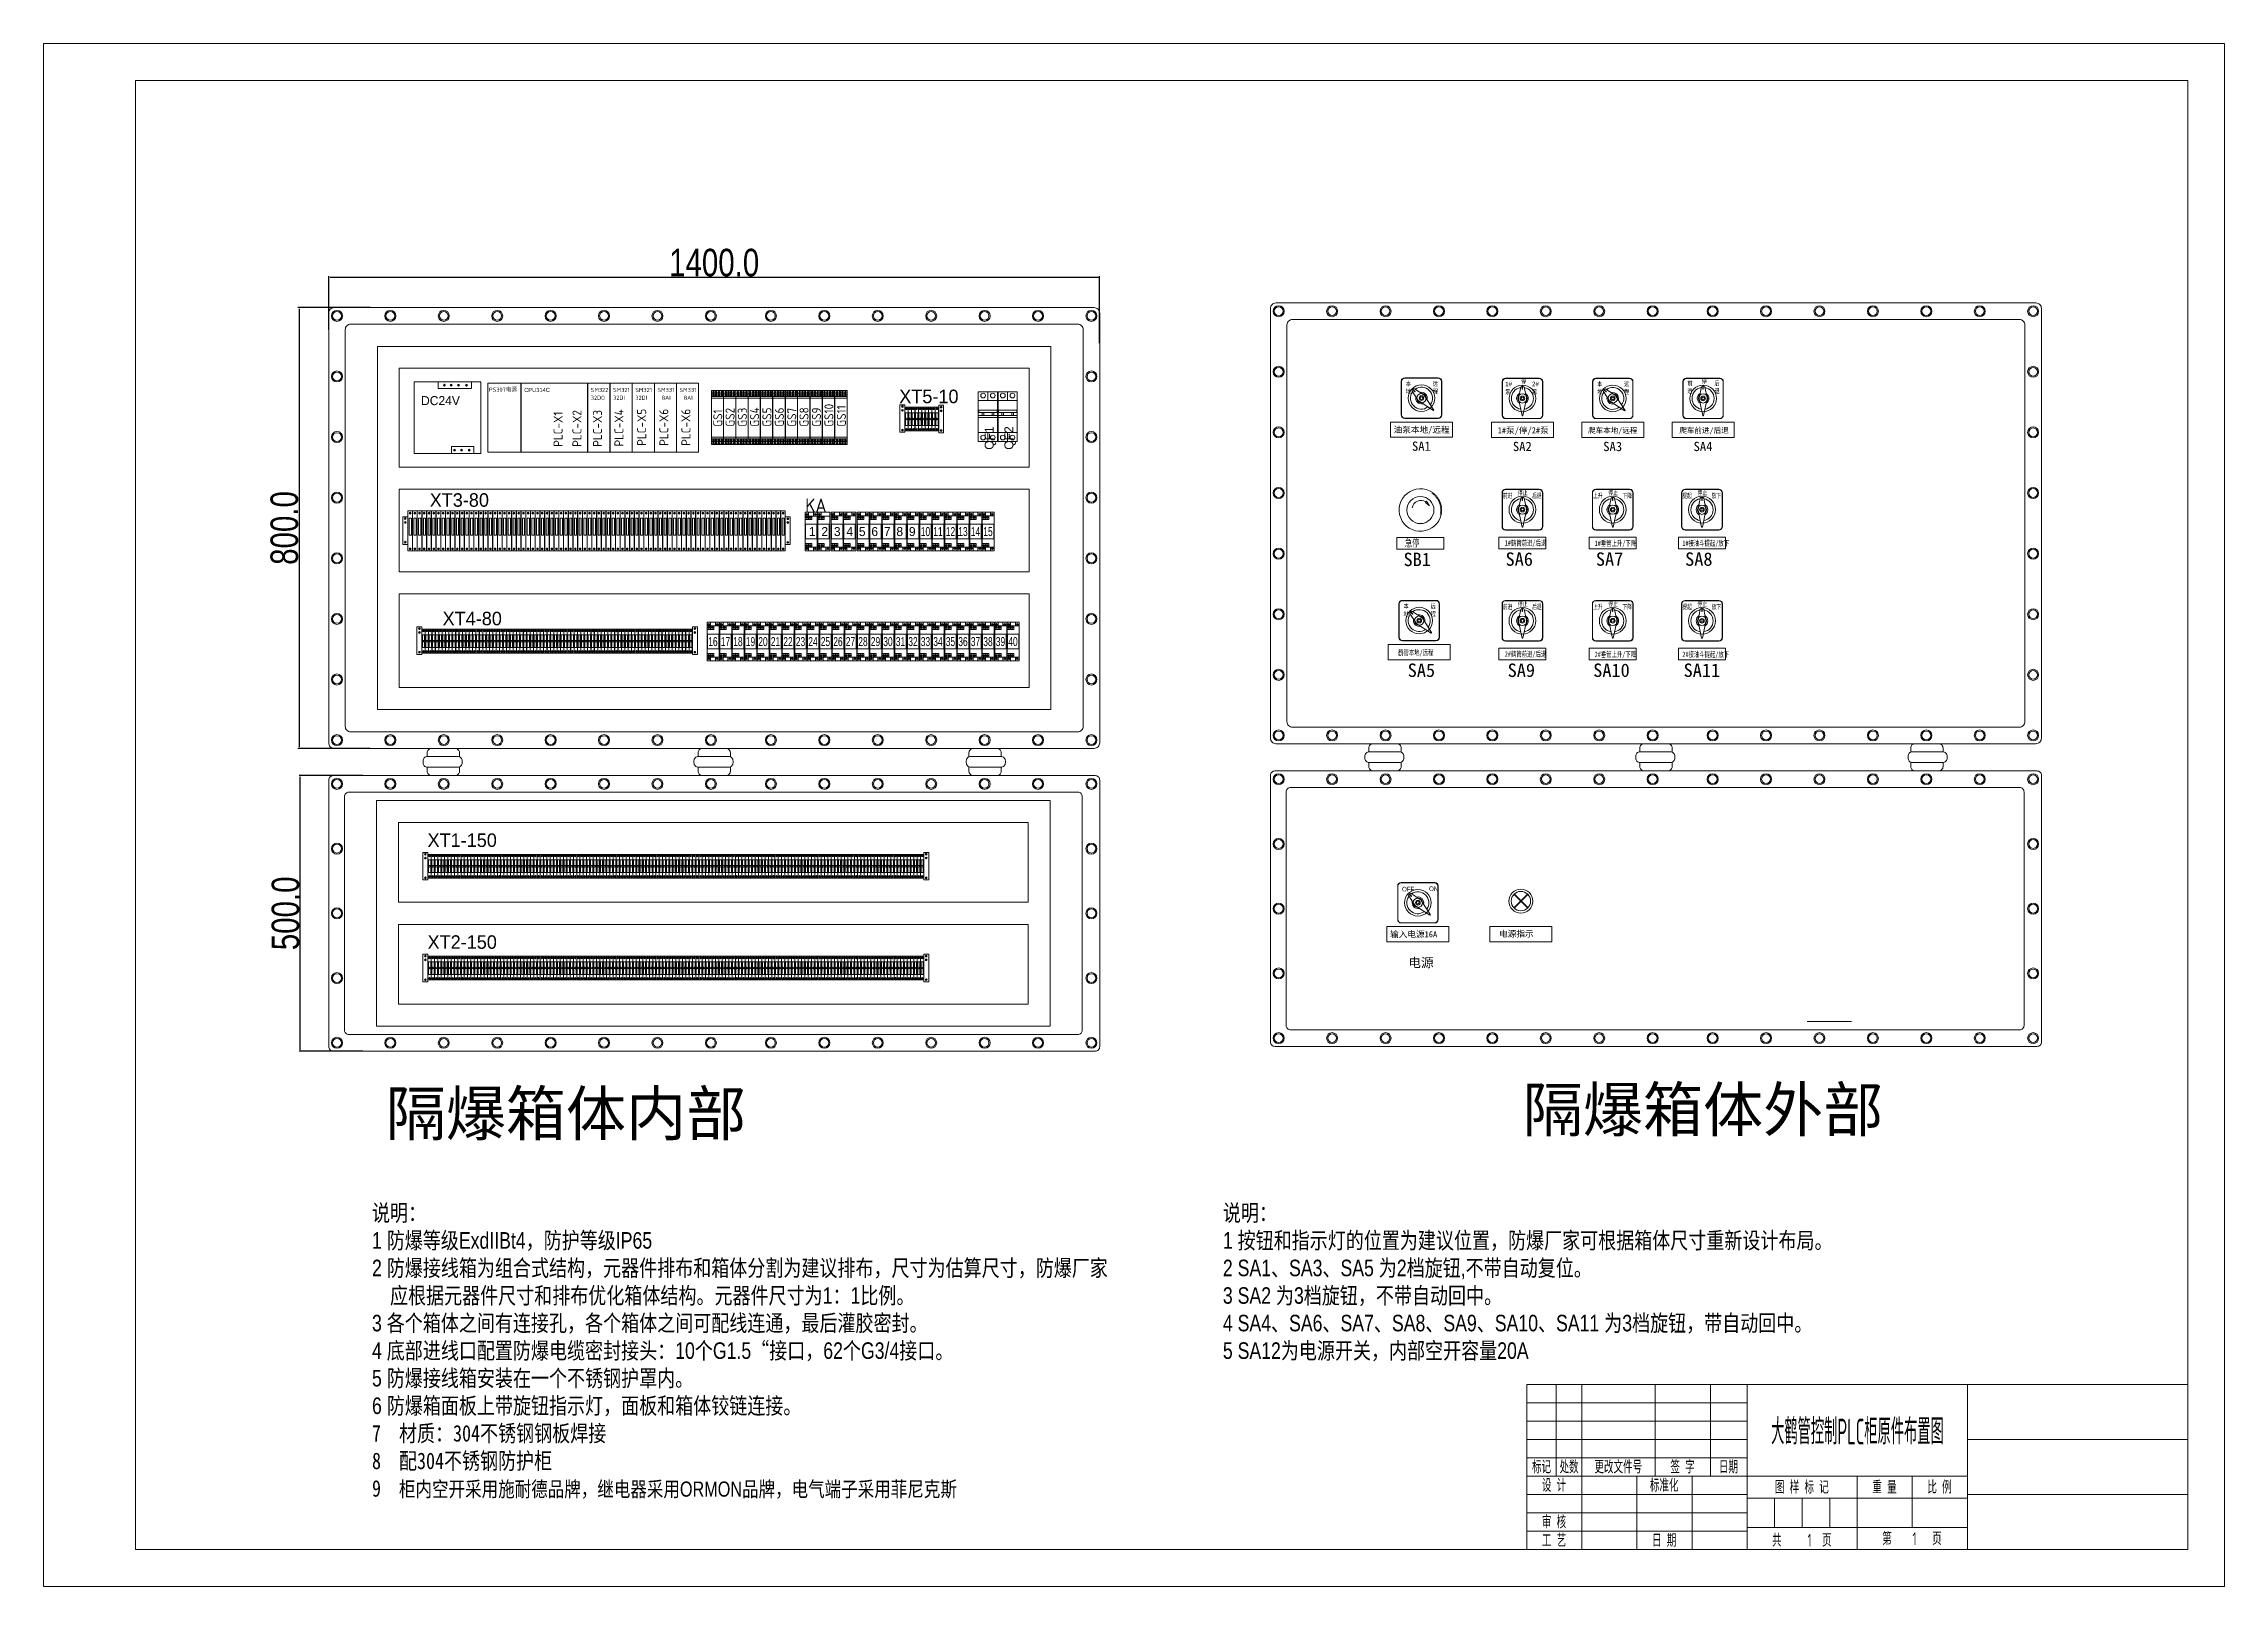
# Model space of a CAD drawing. Header units: millimetres. Extents: x 43457 to 72822, y 60284 to 123188.
# Drawn here: x 43457 to 47417, y 60284 to 63084 of the extents above; entities outside this region: 1.
import ezdxf
from ezdxf.enums import TextEntityAlignment as Align

# ---------------------------------------------------------------- set-up
doc = ezdxf.new("R2010")
doc.units = ezdxf.units.MM
doc.header["$LTSCALE"] = 10
doc.layers.get('0').update_dxf_attribs({"lineweight": 18})
for name, color, linetype, lineweight in [('1轮廓实线层', 7, 'Continuous', 18), ('2细线层', 4, 'Continuous', 18), ('6文字层', 3, 'Continuous', 18), ('图框层', 7, 'Continuous', 18), ('尺寸线层', 3, 'Continuous', 18)]:
    doc.layers.add(name, color=color, linetype=linetype, lineweight=lineweight)
doc.styles.add('FS', font='')
doc.styles.add('PC_TEXTSTYLE', font='SIMYOU.TTF', dxfattribs={"width": 0.8})
doc.styles.get("Standard").update_dxf_attribs({"font": 'isocp.shx', "width": 0.707, "bigfont": 'hztxt.shx'})
doc.styles.add('TH_GBDIM', font='SIMYOU.TTF', dxfattribs={"width": 0.8})
doc.styles.add('宋体', font='')
doc.styles.add('样式 1', font='SIMYOU.TTF', dxfattribs={"width": 0.9})
doc.styles.add('长仿宋', font='', dxfattribs={"width": 0.7})
doc.styles.get('FS').set_extended_font_data('宋体')
doc.styles.get('宋体').set_extended_font_data('宋体')
doc.styles.get('长仿宋').set_extended_font_data('宋体')
doc.dimstyles.new('TH_GBDIM', dxfattribs={"dimtxt": 3, "dimasz": 2.5, "dimexe": 2, "dimexo": 0, "dimgap": 1.5, "dimtad": 1, "dimdec": 1, "dimzin": 0, "dimdsep": 46, "dimtxsty": 'TH_GBDIM', "dimcen": 2.5, "dimdle": 5, "dimclrd": 4, "dimclre": 4, "dimclrt": 3, "dimadec": 0, "dimazin": 0, "dimtfac": 0.714286, "dimtdec": 1, "dimtmove": 0, "dimatfit": 3, "dimfxl": 1, "dimtolj": 1, "dimarcsym": 0})

msp = doc.modelspace()

# ---------------------------------------------------------------- texts
at = {"color": 3, "style": 'FS'}
for s, height, p in [('SA1', 16.792, (45941.76, 62345.46)), ('SA2', 16.792, (46125.08, 62344.93)), ('SA3', 16.792, (46289.1, 62344.93)), ('SA4', 16.792, (46453.13, 62344.93)), ('SB1', 24.355, (45926.48, 62136.18)), ('SA6', 24.355, (46111.78, 62136.76)), ('SA7', 24.355, (46275.8, 62136.76)), ('SA8', 24.355, (46437.85, 62136.76)), ('SA5', 24.355, (45934.06, 61935.04)), ('SA9', 24.355, (46115.57, 61934.98)), ('SA10', 24.355, (46270.96, 61935.04)), ('SA11', 24.355, (46435.11, 61935.04)), ('电源', 16.792, (45935.28, 61408.19)), ('隔爆箱体内部', 80, (44078.19, 61102.7)), ('隔爆箱体外部', 80, (46142.98, 61109.77))]:
    msp.add_text(s, height=height, dxfattribs=at).set_placement(p)
at = {"style": 'PC_TEXTSTYLE', "width": 0.8}
for s, p in [('OFF', (45923.72, 61545.76)), ('ON', (45972.78, 61546.35))]:
    msp.add_text(s, height=8.4, dxfattribs=at).set_placement(p)
at = {"layer": '1轮廓实线层'}
for s, height, style, width, p in [('2FV2线圈24V', 16, '样式 1', 0.75, (72722.4, 123169.32)), ('前进', 8.813, '长仿宋', 0.7, (46106.65, 62259.69)), ('停止', 8.813, '长仿宋', 0.7, (46134.35, 62265.04)), ('后退', 8.813, '长仿宋', 0.7, (46160.06, 62259.69)), ('上升', 8.813, '长仿宋', 0.7, (46270.67, 62259.69)), ('停止', 8.813, '长仿宋', 0.7, (46298.37, 62265.04)), ('下降', 8.813, '长仿宋', 0.7, (46324.08, 62259.69)), ('提起', 8.813, '长仿宋', 0.7, (46432.72, 62259.68)), ('停止', 8.813, '长仿宋', 0.7, (46460.42, 62265.03)), ('放下', 8.813, '长仿宋', 0.7, (46486.13, 62259.68)), ('急停', 13.219, '长仿宋', 0.7, (45929.14, 62171.52)), ('1#鹤管前进/后退', 9.915, '长仿宋', 0.7, (46110.28, 62173.29)), ('1#垂管上升/下降', 9.915, '长仿宋', 0.7, (46273.53, 62172.68)), ('1#接油斗提起/放下', 9.915, '长仿宋', 0.7, (46432.71, 62172.75)), ('前进', 8.813, '长仿宋', 0.7, (46106.65, 62057.97)), ('停止', 8.813, '长仿宋', 0.7, (46134.35, 62063.32)), ('后退', 8.813, '长仿宋', 0.7, (46160.06, 62057.97)), ('上升', 8.813, '长仿宋', 0.7, (46270.67, 62057.97)), ('停止', 8.813, '长仿宋', 0.7, (46298.37, 62063.32)), ('下降', 8.813, '长仿宋', 0.7, (46324.08, 62057.97)), ('提起', 8.813, '长仿宋', 0.7, (46432.72, 62057.96)), ('停止', 8.813, '长仿宋', 0.7, (46460.42, 62063.31)), ('放下', 8.813, '长仿宋', 0.7, (46486.13, 62057.96)), ('鹤管本地/远程', 9.915, '长仿宋', 0.7, (45916.76, 61974.3)), ('2#鹤管前进/后退', 9.915, '长仿宋', 0.7, (46110.28, 61971.57)), ('2#垂管上升/下降', 9.915, '长仿宋', 0.7, (46273.53, 61970.96)), ('2#接油斗提起/放下', 9.915, '长仿宋', 0.7, (46432.71, 61971.03))]:
    msp.add_text(s, height=height, dxfattribs=dict(at, style=style, width=width)).set_placement(p)
for s, p in [('PS307电源', (44265.57, 62452.75)), ('SM322', (44450.55, 62452.19)), ('SM321', (44491.09, 62452.19)), ('SM321', (44531.47, 62452.19)), ('SM331', (44571.75, 62452.19)), ('SM331', (44611.75, 62452.19)), ('32DO', (44450.55, 62437.95)), ('32DI', (44491.09, 62437.95)), ('32DI', (44531.47, 62437.95)), ('8AI', (44579.3, 62437.95)), ('8AI', (44619.3, 62437.95))]:
    msp.add_text(s, height=7.489, dxfattribs=at).set_placement(p)
for s, height, style, p in [('CPU314C', 7.489, '样式 1', (44329.8, 62452.19)), ('油泵本地/远程', 11.2, '宋体', (45908.49, 62378.2)), ('1#泵/停/2#泵', 11.2, '宋体', (46097.43, 62377.01)), ('爬车本地/远程', 9.8, '宋体', (46261.55, 62377.67)), ('爬车前进/后退', 9.8, '宋体', (46427.3, 62377.67)), ('输入电源16A', 11.2, '宋体', (45902.01, 61462.29)), ('电源指示', 11.2, '宋体', (46099.93, 61463.31))]:
    msp.add_text(s, height=height, dxfattribs=dict(at, style=style)).set_placement(p)
at = {"layer": '6文字层', "style": '样式 1'}
for s, height, p in [('XT5-10', 24.542, (45010.77, 62431.91)), ('DC24V', 16.361, (44142.43, 62428.35)), ('XT3-80', 24.542, (44158.11, 62243.87)), ('1', 16.36, (44846.67, 62190.72)), ('2', 16.36, (44869.37, 62190.72)), ('3', 16.36, (44892.07, 62190.72)), ('4', 16.36, (44914.77, 62190.72)), ('5', 16.36, (44937.47, 62190.72)), ('6', 16.36, (44960.17, 62190.72)), ('7', 16.36, (44982.87, 62190.72)), ('8', 16.36, (45005.57, 62190.72)), ('9', 16.36, (45028.27, 62190.72)), ('XT4-80', 24.542, (44181.57, 62028.77)), ('XT1-150', 24.542, (44154.21, 61626.44)), ('XT2-150', 24.542, (44154.21, 61441.56))]:
    msp.add_text(s, height=height, dxfattribs=at).set_placement(p)
at = {"layer": '6文字层'}
for s, p in [('PLC-X1', (44399.42, 62352.73)), ('PLC-X2', (44433.75, 62352.73)), ('PLC-X3', (44471.01, 62352.73)), ('PLC-X4', (44509.99, 62353.33)), ('PLC-X5', (44551.21, 62354.52)), ('PLC-X6', (44591.5, 62354.52)), ('PLC-X6', (44631.5, 62354.52)), ('GS1', (44689.45, 62389.22)), ('GS2', (44711.75, 62389.22)), ('GS3', (44734.06, 62389.22)), ('GS4', (44756.36, 62389.22)), ('GS5', (44778.66, 62389.22)), ('GS6', (44801.26, 62389.22)), ('GS7', (44823.87, 62389.22)), ('GS8', (44846.05, 62389.22)), ('GS9', (44868.65, 62389.22)), ('GS10', (44891.25, 62389.22)), ('GS11', (44913.86, 62389.22))]:
    msp.add_text(s, height=16.361, rotation=90, dxfattribs=at).set_placement(p)
at = {"layer": '6文字层', "style": '样式 1'}
for s, p in [('QF1', (45182.33, 62347.41)), ('QF2', (45218.09, 62347.41))]:
    msp.add_text(s, height=16.361, rotation=90, dxfattribs=at).set_placement(p)
at = {"layer": '6文字层'}
msp.add_text('KA', height=25, dxfattribs=at).set_placement((44840, 62233.96))
at = {"layer": '6文字层', "style": '样式 1', "width": 0.7}
for s, p in [('10', (45049.87, 62190.72)), ('11', (45072.57, 62190.72)), ('121', (45095.27, 62190.72)), ('13', (45117.97, 62190.72)), ('14', (45140.67, 62190.72)), ('15', (45163.37, 62190.72)), ('16', (44663.96, 61991.03)), ('17', (44686.66, 61991.03)), ('18', (44709.36, 61991.03)), ('19', (44732.06, 61991.03)), ('20', (44754.76, 61991.03)), ('21', (44777.46, 61991.03)), ('22', (44800.16, 61991.03)), ('23', (44822.86, 61991.03)), ('24', (44845.56, 61991.03)), ('25', (44868.26, 61991.03)), ('26', (44890.96, 61991.03)), ('27', (44913.66, 61991.03)), ('28', (44936.36, 61991.03)), ('29', (44959.06, 61991.03)), ('30', (44981.76, 61991.03)), ('31', (45004.46, 61991.03)), ('32', (45027.16, 61991.03)), ('33', (45049.86, 61991.03)), ('34', (45072.56, 61991.03)), ('35', (45095.26, 61991.03)), ('36', (45117.96, 61991.03)), ('37', (45140.66, 61991.03)), ('38', (45163.36, 61991.03)), ('39', (45186.07, 61991.03)), ('40', (45208.77, 61991.03))]:
    msp.add_text(s, height=16.361, dxfattribs=at).set_placement(p)
at = {"layer": '6文字层', "width": 0.707}
for s, p in [('标记', (46177.05, 60501.12)), ('处数', (46227.05, 60501.12))]:
    msp.add_text(s, height=23.333, dxfattribs=at).set_placement(p, align=Align.MIDDLE_CENTER)
at = {"layer": '6文字层', "char_height": 23.333, "attachment_point": 5}
for s, insert, width in [(' 更改文件号 ', (46311.75, 60501.12), 139.6325), (' 签 字 ', (46428.42, 60501.12), 81.305), (' 日期 ', (46511.75, 60501.12), 65.3975), (' 设 计 ', (46195.08, 60467.82), 81.305), (' 标准化 ', (46395.08, 60467.82), 90.9673), (' 图 样 标 记 ', (46645.08, 60464.45), 163.4348), (' 重 量 ', (46795.08, 60464.45), 81.305), (' 比 例 ', (46895.08, 60464.45), 81.305), (' 审 核 ', (46195.08, 60401.12), 81.305), (' 工 艺 ', (46195.08, 60367.78), 81.305), (' 日 期 ', (46395.08, 60367.78), 81.305), ('共     1  页', (46649.7, 60368.13), 169.297), ('第    1   页', (46849.7, 60371.12), 169.0908)]:
    msp.add_mtext(s, dxfattribs=dict(at, insert=insert, width=width))
at = {"layer": '6文字层', "width": 0.515562}
msp.add_attdef('大鹤管控制PLC柜原件布置图', (46593.97, 60542.02), '', height=46.67, dxfattribs=at)
at = {"layer": '尺寸线层', "char_height": 30, "width": 1428.9872, "attachment_point": 1, "style": 'PC_TEXTSTYLE'}
for s, insert in [('{\\fSimSun|b0|i0|c134|p49;说明：\\P}1 {\\fSimSun|b0|i0|c134|p49;防爆等级}ExdIIBt4{\\fSimSun|b0|i0|c134|p49;，防护等级}IP65\\P2 {\\fSimSun|b0|i0|c134|p49;防爆接线箱为组合式结构，元器件排布和箱体分割为建议排布，尺寸为估算尺寸，防爆厂家\\P  应根据元器件尺寸和排布优化箱体结构。元器件尺寸为}1{\\fSimSun|b0|i0|c134|p49;：}1{\\fSimSun|b0|i0|c134|p49;比例。\\P}3 {\\fSimSun|b0|i0|c134|p49;各个箱体之间有连接孔，各个箱体之间可配线连通，最后灌胶密封。\\P}4 {\\fSimSun|b0|i0|c134|p49;底部进线口配置防爆电缆密封接头：}10{\\fSimSun|b0|i0|c134|p49;个}G1.5{\\fSimSun|b0|i0|c134|p49;“接口，}62{\\fSimSun|b0|i0|c134|p49;个}G3/4{\\fSimSun|b0|i0|c134|p49;接口。\\P}5 {\\fSimSun|b0|i0|c134|p49;防爆接线箱安装在一个不锈钢护罩内。\\P}6 {\\fSimSun|b0|i0|c134|p49;防爆箱面板上带旋钮指示灯，面板和箱体铰链连接。\\P7  材质：304不锈钢钢板焊接\\P8  配304不锈钢防护柜\\P9  \\H0.9167x;\\C3;柜内空开采用施耐德品牌，继电器采用\\fyouyuan|b0|i0|c134|p49;ORMON\\fSimSun|b0|i0|c134|p49;品牌，电气端子采用菲尼克斯}', (44053.38, 60977.37)), ('说明：\\P1 按钮和指示灯的位置为建议位置，防爆厂家可根据箱体尺寸重新设计布局。\\P2 SA1、SA3、SA5 为2档旋钮,不带自动复位。\\P3 SA2 为3档旋钮，不带自动回中。\\P4 SA4、SA6、SA7、SA8、SA9、SA10、SA11 为3档旋钮，带自动回中。\\P5 SA12为电源开关，内部空开容量20A', (45598.45, 60977.37))]:
    msp.add_mtext(s, dxfattribs=dict(at, insert=insert))

# ---------------------------------------------------------------- blocks, each defined once
blk = doc.blocks.new('*X3')
at = {"layer": '1轮廓实线层', "transparency": 16777216}
for points in [[(43977.2, 62660.8), (43977.2, 62659.9), (43974.7, 62660.3)], [(45372.2, 62660.8), (45372.2, 62659.9), (45374.7, 62660.3)]]:
    blk.add_hatch(color=4, dxfattribs=at).paths.add_polyline_path(points, flags=0)
at = {"layer": '1轮廓实线层', "color": 4, "linetype": 'Continuous', "lineweight": -2, "transparency": 16777216}
for p, q in [((43974.7, 62565.4), (43974.7, 62662.3)), ((43977.2, 62660.3), (45372.2, 62660.3)), ((45374.7, 62540.8), (45374.7, 62662.3))]:
    blk.add_line(p, q, dxfattribs=at)
at = {"layer": '1轮廓实线层', "color": 3, "transparency": 16777216, "insert": (44674.7, 62686.8), "char_height": 50, "width": 322.667, "attachment_point": 5, "style": 'TH_GBDIM'}
blk.add_mtext('1400.0', dxfattribs=at)
blk = doc.blocks.new('*X4')
at = {"layer": '1轮廓实线层', "transparency": 16777216}
for points in [[(43920.5, 62602.9), (43921.3, 62602.9), (43920.9, 62605.4)], [(43920.5, 61807.9), (43921.3, 61807.9), (43920.9, 61805.4)]]:
    blk.add_hatch(color=4, dxfattribs=at).paths.add_polyline_path(points, flags=0)
at = {"layer": '1轮廓实线层', "color": 4, "linetype": 'Continuous', "lineweight": -2, "transparency": 16777216}
for p, q in [((44050.2, 62605.4), (43918.9, 62605.4)), ((43920.9, 62602.9), (43920.9, 61807.9)), ((44050.2, 61805.4), (43918.9, 61805.4))]:
    blk.add_line(p, q, dxfattribs=at)
at = {"layer": '1轮廓实线层', "color": 3, "transparency": 16777216, "insert": (43894.4, 62205.4), "char_height": 50, "width": 273.778, "attachment_point": 5, "rotation": 90, "style": 'TH_GBDIM'}
blk.add_mtext('800.0', dxfattribs=at)
blk = doc.blocks.new('*X5')
at = {"layer": '1轮廓实线层', "transparency": 16777216}
for points in [[(43922.6, 61753.5), (43923.4, 61753.5), (43923, 61756)], [(43922.6, 61258.5), (43923.4, 61258.5), (43923, 61256)]]:
    blk.add_hatch(color=4, dxfattribs=at).paths.add_polyline_path(points, flags=0)
at = {"layer": '1轮廓实线层', "color": 4, "linetype": 'Continuous', "lineweight": -2, "transparency": 16777216}
for p, q in [((44037, 61756), (43921, 61756)), ((43923, 61258.5), (43923, 61753.5)), ((44037, 61256), (43921, 61256))]:
    blk.add_line(p, q, dxfattribs=at)
at = {"layer": '1轮廓实线层', "color": 3, "transparency": 16777216, "insert": (43896.5, 61506), "char_height": 50, "width": 272, "attachment_point": 5, "rotation": 90, "style": 'TH_GBDIM'}
blk.add_mtext('500.0', dxfattribs=at)
blk = doc.blocks.new('本地远程')
for p, q in [((-35, 29), (-35, -29)), ((-34.5, -29), (-34.5, 29)), ((29, 35), (-29, 35)), ((-29, 34.5), (29, 34.5)), ((-5.5, -4.1), (-16, 11.8)), ((-14.1, 15.6), (-15.6, 14.1)), ((-15, 14.7), (-11.5, 11.1)), ((-14.7, 15), (-11.1, 11.5)), ((-11.8, 16), (4.1, 5.5)), ((21.5, -20.7), (5.5, 4.1)), ((34.5, 29), (34.5, -29)), ((35, -29), (35, 29)), ((29, -34.5), (-29, -34.5)), ((-29, -35), (29, -35)), ((-4.1, -5.5), (20.7, -21.5)), ((20.9, -21.5), (21.5, -20.9))]:
    blk.add_line(p, q)
for radius in [23, 8, 4, 2.25]:
    blk.add_circle((0, 0), radius)
for centre, radius, start, end in [((-29, 29), 6, 90, 180), ((-29, 29), 5.5, 90, 180), ((0, 0), 19, 144.8684, 305.9981), ((-14.2, 12.7), 2, 135, 206.5651), ((-12.7, 14.2), 2, 63.4349, 135), ((-11.3, 11.3), 0.25, 225, 45), ((0, 0), 19, 324.0019, 125.1316), ((0, 0), 10, 166.6435, 283.8145), ((0, 0), 10, 346.1855, 103.3565), ((1.3, 1.3), 5, 32.9777, 56.6397), ((29, 29), 6, 0, 90), ((29, 29), 5.5, 360, 90), ((-29, -29), 6, 180, 270), ((-29, -29), 5.5, 180, 270), ((-1.3, -1.3), 5, 213.3603, 237.0223), ((20.8, -21.3), 0.2, 237.1169, 315), ((21.3, -20.8), 0.2, 315, 32.8831), ((29, -29), 5.5, 270, 360), ((29, -29), 6, 270, 360)]:
    blk.add_arc(centre, radius, start, end)
at = {"char_height": 8, "attachment_point": 1, "style": 'PC_TEXTSTYLE'}
for s, insert, width in [('本地', (-27.1, 28.9), 14.149), ('远程', (19.6, 28.9), 15.64)]:
    blk.add_mtext(s, dxfattribs=dict(at, insert=insert, width=width))
blk = doc.blocks.new('液压泵旋钮')
for p, q in [((-35, 29), (-35, -29)), ((-34.5, -29), (-34.5, 29)), ((29, 35), (-29, 35)), ((-29, 34.5), (29, 34.5)), ((-6.8, 1), (-3, 19.6)), ((1.1, 21), (-1.1, 21)), ((-0.3, 21), (-0.3, 15.9)), ((0.2, 21), (0.2, 15.9)), ((3, 19.6), (6.8, 1)), ((34.5, 29), (34.5, -29)), ((35, -29), (35, 29)), ((29, -34.5), (-29, -34.5)), ((-29, -35), (29, -35)), ((-6.8, -1), (-0.6, -29.8)), ((-0.4, -30), (0.4, -30)), ((0.6, -29.8), (6.8, -1))]:
    blk.add_line(p, q)
for radius in [23, 8, 4, 2.25]:
    blk.add_circle((0, 0), radius)
for centre, radius, start, end in [((-29, 29), 6, 90, 180), ((-29, 29), 5.5, 90, 180), ((0, 0), 19, 99.8684, 260.9981), ((0, 0), 10, 121.6435, 238.8145), ((-1.9, 0), 5, 168.3603, 192.0223), ((-1.1, 19), 2, 90, 161.5651), ((0, 15.9), 0.25, 180, 0), ((1.1, 19), 2, 18.4349, 90), ((0, 0), 19, 279.0019, 80.1316), ((0, 0), 10, 301.1855, 58.3565), ((1.9, 0), 5, 347.9777, 11.6397), ((29, 29), 6, 0, 90), ((29, 29), 5.5, 360, 90), ((-29, -29), 6, 180, 270), ((-29, -29), 5.5, 180, 270), ((-0.4, -29.8), 0.2, 192.1169, 270), ((0.4, -29.8), 0.2, 270, 347.8831), ((29, -29), 5.5, 270, 360), ((29, -29), 6, 270, 360)]:
    blk.add_arc(centre, radius, start, end)
at = {"char_height": 8, "attachment_point": 1, "style": 'PC_TEXTSTYLE'}
for s, insert, width in [('1#泵', (-29.8, 28.9), 14.149), ('停', (-2.4, 33.6), 11), ('2#泵', (16.6, 28.9), 15.64)]:
    blk.add_mtext(s, dxfattribs=dict(at, insert=insert, width=width))
blk = doc.blocks.new('爬车旋钮')
for p, q in [((-35, 29), (-35, -29)), ((-34.5, -29), (-34.5, 29)), ((29, 35), (-29, 35)), ((-29, 34.5), (29, 34.5)), ((-6.8, 1), (-3, 19.6)), ((1.1, 21), (-1.1, 21)), ((-0.3, 21), (-0.3, 15.9)), ((0.2, 21), (0.2, 15.9)), ((3, 19.6), (6.8, 1)), ((34.5, 29), (34.5, -29)), ((35, -29), (35, 29)), ((29, -34.5), (-29, -34.5)), ((-29, -35), (29, -35)), ((-6.8, -1), (-0.6, -29.8)), ((-0.4, -30), (0.4, -30)), ((0.6, -29.8), (6.8, -1))]:
    blk.add_line(p, q)
for radius in [23, 8, 4, 2.25]:
    blk.add_circle((0, 0), radius)
for centre, radius, start, end in [((-29, 29), 6, 90, 180), ((-29, 29), 5.5, 90, 180), ((0, 0), 19, 99.8684, 260.9981), ((0, 0), 10, 121.6435, 238.8145), ((-1.9, 0), 5, 168.3603, 192.0223), ((-1.1, 19), 2, 90, 161.5651), ((0, 15.9), 0.25, 180, 0), ((1.1, 19), 2, 18.4349, 90), ((0, 0), 19, 279.0019, 80.1316), ((0, 0), 10, 301.1855, 58.3565), ((1.9, 0), 5, 347.9777, 11.6397), ((29, 29), 6, 0, 90), ((29, 29), 5.5, 360, 90), ((-29, -29), 6, 180, 270), ((-29, -29), 5.5, 180, 270), ((-0.4, -29.8), 0.2, 192.1169, 270), ((0.4, -29.8), 0.2, 270, 347.8831), ((29, -29), 5.5, 270, 360), ((29, -29), 6, 270, 360)]:
    blk.add_arc(centre, radius, start, end)
at = {"char_height": 8, "width": 11, "attachment_point": 1, "style": 'PC_TEXTSTYLE'}
for s, insert in [('前进', (-27.3, 30.2)), ('停', (-2.4, 33.6)), ('后退', (19.8, 30.2))]:
    blk.add_mtext(s, dxfattribs=dict(at, insert=insert))
blk = doc.blocks.new('急停')
for p, q in [((4.2, 5.9), (3.7, 5.4)), ((3.7, 5.4), (7, 2.9)), ((4.6, 6.5), (4.2, 5.9)), ((7, 2.9), (4.6, 6.5)), ((9.5, 13.8), (9.3, 12.9)), ((9.3, 12.9), (10.2, 13.3)), ((10.4, 13.1), (10.2, 12.2)), ((10.2, 12.2), (11, 12.6)), ((11.2, 12.4), (10.9, 11.6)), ((10.9, 11.6), (11.8, 11.9)), ((12, 11.7), (11.7, 10.8)), ((11.7, 10.8), (12.6, 11.1)), ((12.8, 10.9), (12.4, 10)), ((12.4, 10), (13.3, 10.2)), ((13.5, 10), (13, 9.2)), ((13, 9.2), (14, 9.3)), ((14.1, 9.1), (13.6, 8.3)), ((13.6, 8.3), (14.6, 8.4)), ((14.7, 8.2), (14.2, 7.5)), ((14.2, 7.5), (15.1, 7.5)), ((15.2, 7.2), (14.6, 6.5)), ((14.6, 6.5), (15.6, 6.5)), ((15.7, 6.2), (15.1, 5.6)), ((15.1, 5.6), (16, 5.5)), ((16.1, 5.2), (15.4, 4.6)), ((15.4, 4.6), (16.3, 4.4)), ((16.4, 4.1), (15.7, 3.6)), ((15.7, 3.6), (16.6, 3.4)), ((16.7, 3.1), (16, 2.6)), ((16, 2.6), (16.8, 2.3)), ((16.9, 2), (16.1, 1.5)), ((16.1, 1.5), (17, 1.2)), ((17, 0.9), (16.2, 0.5)), ((16.2, 0.5), (17.1, 0.1)), ((16.9, -3.5), (16, -3.7)), ((16, -3.7), (16.7, -4.3)), ((17, -2.4), (16.1, -2.7)), ((16.1, -2.7), (16.9, -3.2)), ((17.1, -1.3), (16.2, -1.6)), ((16.2, -1.6), (17, -2.1)), ((17.1, -0.2), (16.3, -0.6)), ((16.3, -0.6), (17.1, -1))]:
    blk.add_line(p, q)
blk.add_circle((-0.4, -0.7), 11.2)
for centre, radius, start, end in [((-0.4, -0.7), 17.5, 55.5124, 348.0594), ((0, 0), 7.26, 55.0086, 172.0809), ((-0.4, -0.7), 17.5, 51.9124, 52.8594), ((-0.4, -0.7), 17.5, 48.3124, 49.2594), ((-0.4, -0.7), 17.5, 44.7124, 45.6594), ((-0.4, -0.7), 17.5, 41.1124, 42.0594), ((-0.4, -0.7), 17.5, 37.5124, 38.4594), ((-0.4, -0.7), 17.5, 33.9124, 34.8594), ((-0.4, -0.7), 17.5, 30.3124, 31.2594), ((-0.4, -0.7), 17.5, 26.7124, 27.6594), ((-0.4, -0.7), 17.5, 23.1124, 24.0594), ((-0.4, -0.7), 17.5, 19.5124, 20.4594), ((-0.4, -0.7), 17.5, 15.9124, 16.8594), ((-0.4, -0.7), 17.5, 12.3124, 13.2594), ((-0.4, -0.7), 17.5, 8.7124, 9.6594), ((-0.4, -0.7), 17.5, 5.1124, 6.0594), ((-0.4, -0.7), 17.5, 1.5124, 2.4594), ((-0.4, -0.7), 17.5, 350.7124, 351.6594), ((-0.4, -0.7), 17.5, 354.3124, 355.2594), ((-0.4, -0.7), 17.5, 357.9124, 358.8594)]:
    blk.add_arc(centre, radius, start, end)

# ---------------------------------------------------------------- dimensions: what is measured, and where the dimension line sits
at = {"layer": '1轮廓实线层', "color": 4}
dim = msp.add_linear_dim(base=(45374.75, 62660.33), p1=(43974.75, 62565.37), p2=(45374.75, 62540.77), dimstyle='TH_GBDIM', override={"dimtxt": 50, "dimsah": 1, "dimtzin": 8, "dimarcsym": 1}, dxfattribs=at)
dim.commit()
dim.dimension.update_dxf_attribs({"geometry": '*X3', "text_midpoint": (44674.75, 62686.83)})
at = {"layer": '1轮廓实线层'}
for base, p1, p2, picture, middle in [((43920.89, 61805.37), (44050.16, 62605.37), (44050.16, 61805.37), '*X4', (43894.39, 62205.37)), ((43922.97, 61755.96), (44036.98, 61255.96), (44036.98, 61755.96), '*X5', (43896.47, 61505.96))]:
    dim = msp.add_linear_dim(base=base, p1=p1, p2=p2, angle=90, dimstyle='TH_GBDIM', override={"dimtxt": 50, "dimsah": 1, "dimtzin": 8, "dimarcsym": 1}, dxfattribs=at)
    dim.commit()
    dim.dimension.update_dxf_attribs({"geometry": picture, "text_midpoint": middle})

# ---------------------------------------------------------------- linework, layer by layer
for p, q in [((46105.38, 62269.3), (46105.38, 62207.96)), ((46105.91, 62207.96), (46105.91, 62269.3)), ((46173.06, 62275.64), (46111.72, 62275.64)), ((46111.72, 62275.12), (46173.06, 62275.12)), ((46135.21, 62239.72), (46139.27, 62259.39)), ((46143.51, 62260.84), (46141.27, 62260.84)), ((46142.13, 62260.84), (46142.13, 62255.5)), ((46142.66, 62260.84), (46142.66, 62255.5)), ((46145.52, 62259.39), (46149.57, 62239.72)), ((46178.88, 62269.3), (46178.88, 62207.96)), ((46179.41, 62207.96), (46179.41, 62269.3)), ((46269.4, 62269.3), (46269.4, 62207.96)), ((46269.93, 62207.96), (46269.93, 62269.3)), ((46337.09, 62275.64), (46275.75, 62275.64)), ((46275.75, 62275.12), (46337.09, 62275.12)), ((46299.24, 62239.72), (46303.29, 62259.39)), ((46307.54, 62260.84), (46305.3, 62260.84)), ((46306.15, 62260.84), (46306.15, 62255.5)), ((46306.68, 62260.84), (46306.68, 62255.5)), ((46309.54, 62259.39), (46313.6, 62239.72)), ((46342.9, 62269.3), (46342.9, 62207.96)), ((46343.43, 62207.96), (46343.43, 62269.3)), ((46431.45, 62269.28), (46431.45, 62207.94)), ((46431.98, 62207.94), (46431.98, 62269.28)), ((46499.13, 62275.63), (46437.79, 62275.63)), ((46437.79, 62275.1), (46499.13, 62275.1)), ((46461.28, 62239.7), (46465.34, 62259.37)), ((46469.58, 62260.82), (46467.34, 62260.82)), ((46468.2, 62260.82), (46468.2, 62255.48)), ((46468.73, 62260.82), (46468.73, 62255.48)), ((46471.59, 62259.37), (46475.64, 62239.7)), ((46504.95, 62269.28), (46504.95, 62207.94)), ((46505.48, 62207.94), (46505.48, 62269.28)), ((46135.22, 62237.55), (46141.76, 62207.1)), ((46143.03, 62207.1), (46149.56, 62237.55)), ((46299.24, 62237.55), (46305.78, 62207.1)), ((46307.05, 62207.1), (46313.59, 62237.55)), ((46461.29, 62237.53), (46467.83, 62207.08)), ((46469.1, 62207.08), (46475.64, 62237.53)), ((46173.06, 62202.14), (46111.72, 62202.14)), ((46111.72, 62201.62), (46173.06, 62201.62)), ((46141.96, 62206.93), (46142.82, 62206.93)), ((46337.09, 62202.14), (46275.75, 62202.14)), ((46275.75, 62201.62), (46337.09, 62201.62)), ((46305.99, 62206.93), (46306.84, 62206.93)), ((46499.13, 62202.13), (46437.79, 62202.13)), ((46437.79, 62201.6), (46499.13, 62201.6)), ((46468.04, 62206.91), (46468.89, 62206.91)), ((46105.38, 62067.58), (46105.38, 62006.24)), ((46105.91, 62006.24), (46105.91, 62067.58)), ((46173.06, 62073.92), (46111.72, 62073.92)), ((46111.72, 62073.4), (46173.06, 62073.4)), ((46135.21, 62038), (46139.27, 62057.67)), ((46143.51, 62059.12), (46141.27, 62059.12)), ((46142.13, 62059.12), (46142.13, 62053.78)), ((46142.66, 62059.12), (46142.66, 62053.78)), ((46145.52, 62057.67), (46149.57, 62038)), ((46178.88, 62067.58), (46178.88, 62006.24)), ((46179.41, 62006.24), (46179.41, 62067.58)), ((46269.4, 62067.58), (46269.4, 62006.24)), ((46269.93, 62006.24), (46269.93, 62067.58)), ((46337.09, 62073.92), (46275.75, 62073.92)), ((46275.75, 62073.4), (46337.09, 62073.4)), ((46299.24, 62038), (46303.29, 62057.67)), ((46307.54, 62059.12), (46305.3, 62059.12)), ((46306.15, 62059.12), (46306.15, 62053.78)), ((46306.68, 62059.12), (46306.68, 62053.78)), ((46309.54, 62057.67), (46313.6, 62038)), ((46342.9, 62067.58), (46342.9, 62006.24)), ((46343.43, 62006.24), (46343.43, 62067.58)), ((46431.45, 62067.56), (46431.45, 62006.22)), ((46431.98, 62006.22), (46431.98, 62067.56)), ((46499.13, 62073.91), (46437.79, 62073.91)), ((46437.79, 62073.38), (46499.13, 62073.38)), ((46461.28, 62037.98), (46465.34, 62057.65)), ((46469.58, 62059.1), (46467.34, 62059.1)), ((46468.2, 62059.1), (46468.2, 62053.76)), ((46468.73, 62059.1), (46468.73, 62053.76)), ((46471.59, 62057.65), (46475.64, 62037.98)), ((46504.95, 62067.56), (46504.95, 62006.22)), ((46505.48, 62006.22), (46505.48, 62067.56)), ((46135.22, 62035.83), (46141.76, 62005.38)), ((46143.03, 62005.38), (46149.56, 62035.83)), ((46299.24, 62035.83), (46305.78, 62005.38)), ((46307.05, 62005.38), (46313.59, 62035.83)), ((46461.29, 62035.81), (46467.83, 62005.36)), ((46469.1, 62005.36), (46475.64, 62035.81)), ((46173.06, 62000.42), (46111.72, 62000.42)), ((46111.72, 61999.9), (46173.06, 61999.9)), ((46141.96, 62005.21), (46142.82, 62005.21)), ((46337.09, 62000.42), (46275.75, 62000.42)), ((46275.75, 61999.9), (46337.09, 61999.9)), ((46305.99, 62005.21), (46306.84, 62005.21)), ((46499.13, 62000.41), (46437.79, 62000.41)), ((46437.79, 61999.88), (46499.13, 61999.88)), ((46468.04, 62005.19), (46468.89, 62005.19)), ((45915.84, 61555.67), (45915.84, 61494.77)), ((45916.37, 61494.77), (45916.37, 61555.67)), ((45983.04, 61561.97), (45922.14, 61561.97)), ((45922.14, 61561.44), (45983.04, 61561.44)), ((45937.79, 61541.6), (45936.21, 61540.02)), ((45936.81, 61540.62), (45940.57, 61536.87)), ((45937.19, 61541), (45940.94, 61537.24)), ((45940.21, 61541.99), (45956.87, 61531.02)), ((45988.82, 61555.67), (45988.82, 61494.77)), ((45989.34, 61494.77), (45989.34, 61555.67)), ((45946.79, 61520.94), (45935.82, 61537.6)), ((45948.32, 61519.42), (45974.28, 61502.63)), ((45975.18, 61503.52), (45958.39, 61529.49)), ((45974.55, 61502.66), (45975.15, 61503.26)), ((45983.04, 61488.99), (45922.14, 61488.99)), ((45922.14, 61488.47), (45983.04, 61488.47))]:
    msp.add_line(p, q)
at = {"lineweight": 40}
for p, q in [((46127.2, 61540.61), (46152.02, 61515.78)), ((46127.2, 61515.78), (46152.02, 61540.61))]:
    msp.add_line(p, q, dxfattribs=at)
for centre, radius in [((46142.39, 62238.63), 24.32), ((46306.42, 62238.63), 24.32), ((46468.46, 62238.61), 24.32), ((46142.39, 62238.63), 8.46), ((46142.39, 62238.63), 4.23), ((46142.39, 62238.63), 2.38), ((46306.42, 62238.63), 8.46), ((46306.42, 62238.63), 4.23), ((46306.42, 62238.63), 2.38), ((46468.46, 62238.61), 8.46), ((46468.46, 62238.61), 4.23), ((46468.46, 62238.61), 2.38), ((46142.39, 62036.91), 24.32), ((46306.42, 62036.91), 24.32), ((46468.46, 62036.89), 24.32), ((46142.39, 62036.91), 8.46), ((46142.39, 62036.91), 4.23), ((46142.39, 62036.91), 2.38), ((46306.42, 62036.91), 8.46), ((46306.42, 62036.91), 4.23), ((46306.42, 62036.91), 2.38), ((46468.46, 62036.89), 8.46), ((46468.46, 62036.89), 4.23), ((46468.46, 62036.89), 2.38), ((45952.59, 61525.22), 24.15), ((45952.59, 61525.22), 8.4), ((45952.59, 61525.22), 4.2), ((45952.59, 61525.22), 2.36)]:
    msp.add_circle(centre, radius)
for centre, radius, start, end in [((46111.72, 62269.3), 6.35, 90, 180), ((46111.72, 62269.3), 5.82, 90, 180), ((46142.39, 62238.63), 20.09, 99.86844, 260.99807), ((46141.27, 62258.72), 2.12, 90, 161.56505), ((46142.39, 62255.5), 0.264, 180, 360), ((46143.51, 62258.72), 2.12, 18.43495, 90), ((46142.39, 62238.63), 20.09, 279.00193, 80.13156), ((46173.06, 62269.3), 6.35, 0, 90), ((46173.06, 62269.3), 5.82, 0, 90), ((46275.75, 62269.3), 6.35, 90, 180), ((46275.75, 62269.3), 5.82, 90, 180), ((46306.42, 62238.63), 20.09, 99.86844, 260.99807), ((46305.3, 62258.72), 2.12, 90, 161.56505), ((46306.42, 62255.5), 0.264, 180, 360), ((46307.54, 62258.72), 2.12, 18.43495, 90), ((46306.42, 62238.63), 20.09, 279.00193, 80.13156), ((46337.09, 62269.3), 6.35, 360, 90), ((46337.09, 62269.3), 5.82, 360, 90), ((46437.79, 62269.28), 6.35, 90, 180), ((46437.79, 62269.28), 5.82, 90, 180), ((46468.46, 62238.61), 20.09, 99.86844, 260.99807), ((46467.34, 62258.71), 2.12, 90, 161.56505), ((46468.46, 62255.48), 0.264, 180, 360), ((46469.58, 62258.71), 2.12, 18.43495, 90), ((46468.46, 62238.61), 20.09, 279.00193, 80.13156), ((46499.13, 62269.28), 6.35, 0, 90), ((46499.13, 62269.28), 5.82, 0, 90), ((46142.39, 62238.63), 10.58, 121.64347, 238.81453), ((46140.39, 62238.65), 5.29, 168.36027, 192.02235), ((46142.39, 62238.63), 10.58, 301.18547, 58.35653), ((46144.39, 62238.65), 5.29, 347.97765, 11.63973), ((46306.42, 62238.63), 10.58, 121.64347, 238.81453), ((46304.42, 62238.65), 5.29, 168.36027, 192.02235), ((46306.42, 62238.63), 10.58, 301.18547, 58.35653), ((46308.42, 62238.65), 5.29, 347.97765, 11.63973), ((46468.46, 62238.61), 10.58, 121.64347, 238.81453), ((46466.46, 62238.63), 5.29, 168.36027, 192.02235), ((46468.46, 62238.61), 10.58, 301.18547, 58.35653), ((46470.46, 62238.63), 5.29, 347.97765, 11.63973), ((46111.72, 62207.96), 6.35, 180, 270), ((46111.72, 62207.96), 5.82, 180, 270), ((46141.96, 62207.14), 0.212, 192.11694, 270), ((46142.82, 62207.14), 0.212, 270, 347.88306), ((46173.06, 62207.96), 5.82, 270, 0), ((46173.06, 62207.96), 6.35, 270, 0), ((46275.75, 62207.96), 6.35, 180, 270), ((46275.75, 62207.96), 5.82, 180, 270), ((46305.99, 62207.14), 0.212, 192.11694, 270), ((46306.84, 62207.14), 0.212, 270, 347.88306), ((46337.09, 62207.96), 5.82, 270, 0), ((46337.09, 62207.96), 6.35, 270, 0), ((46437.79, 62207.94), 6.35, 180, 270), ((46437.79, 62207.94), 5.82, 180, 270), ((46468.04, 62207.12), 0.212, 192.11694, 270), ((46468.89, 62207.12), 0.212, 270, 347.88306), ((46499.13, 62207.94), 5.82, 270, 0), ((46499.13, 62207.94), 6.35, 270, 0), ((46111.72, 62067.58), 6.35, 90, 180), ((46111.72, 62067.58), 5.82, 90, 180), ((46142.39, 62036.91), 20.09, 99.86844, 260.99807), ((46141.27, 62057), 2.12, 90, 161.56505), ((46142.39, 62053.78), 0.264, 180, 360), ((46143.51, 62057), 2.12, 18.43495, 90), ((46142.39, 62036.91), 20.09, 279.00193, 80.13156), ((46173.06, 62067.58), 6.35, 360, 90), ((46173.06, 62067.58), 5.82, 360, 90), ((46275.75, 62067.58), 6.35, 90, 180), ((46275.75, 62067.58), 5.82, 90, 180), ((46306.42, 62036.91), 20.09, 99.86844, 260.99807), ((46305.3, 62057), 2.12, 90, 161.56505), ((46306.42, 62053.78), 0.264, 180, 360), ((46307.54, 62057), 2.12, 18.43495, 90), ((46306.42, 62036.91), 20.09, 279.00193, 80.13156), ((46337.09, 62067.58), 6.35, 360, 90), ((46337.09, 62067.58), 5.82, 360, 90), ((46437.79, 62067.56), 6.35, 90, 180), ((46437.79, 62067.56), 5.82, 90, 180), ((46468.46, 62036.89), 20.09, 99.86844, 260.99807), ((46467.34, 62056.99), 2.12, 90, 161.56505), ((46468.46, 62053.76), 0.264, 180, 360), ((46469.58, 62056.99), 2.12, 18.43495, 90), ((46468.46, 62036.89), 20.09, 279.00193, 80.13156), ((46499.13, 62067.56), 6.35, 0, 90), ((46499.13, 62067.56), 5.82, 0, 90), ((46142.39, 62036.91), 10.58, 121.64347, 238.81453), ((46140.39, 62036.93), 5.29, 168.36027, 192.02235), ((46142.39, 62036.91), 10.58, 301.18547, 58.35653), ((46144.39, 62036.93), 5.29, 347.97765, 11.63973), ((46306.42, 62036.91), 10.58, 121.64347, 238.81453), ((46304.42, 62036.93), 5.29, 168.36027, 192.02235), ((46306.42, 62036.91), 10.58, 301.18547, 58.35653), ((46308.42, 62036.93), 5.29, 347.97765, 11.63973), ((46468.46, 62036.89), 10.58, 121.64347, 238.81453), ((46466.46, 62036.91), 5.29, 168.36027, 192.02235), ((46468.46, 62036.89), 10.58, 301.18547, 58.35653), ((46470.46, 62036.91), 5.29, 347.97765, 11.63973), ((46111.72, 62006.24), 6.35, 180, 270), ((46111.72, 62006.24), 5.82, 180, 270), ((46141.96, 62005.42), 0.212, 192.11694, 270), ((46142.82, 62005.42), 0.212, 270, 347.88306), ((46173.06, 62006.24), 5.82, 270, 360), ((46173.06, 62006.24), 6.35, 270, 360), ((46275.75, 62006.24), 6.35, 180, 270), ((46275.75, 62006.24), 5.82, 180, 270), ((46305.99, 62005.42), 0.212, 192.11694, 270), ((46306.84, 62005.42), 0.212, 270, 347.88306), ((46337.09, 62006.24), 5.82, 270, 0), ((46337.09, 62006.24), 6.35, 270, 0), ((46437.79, 62006.22), 6.35, 180, 270), ((46437.79, 62006.22), 5.82, 180, 270), ((46468.04, 62005.4), 0.212, 192.11694, 270), ((46468.89, 62005.4), 0.212, 270, 347.88306), ((46499.13, 62006.22), 5.82, 270, 360), ((46499.13, 62006.22), 6.35, 270, 360), ((45922.14, 61555.67), 6.3, 90, 180), ((45922.14, 61555.67), 5.77, 90, 180), ((45937.7, 61538.54), 2.1, 135, 206.56505), ((45939.27, 61540.11), 2.1, 63.43495, 135), ((45952.59, 61525.22), 19.95, 324.00193, 125.13156), ((45983.04, 61555.67), 6.3, 360, 90), ((45983.04, 61555.67), 5.77, 0, 90), ((45952.59, 61525.22), 19.95, 144.86844, 305.99807), ((45940.75, 61537.06), 0.263, 225, 45), ((45952.59, 61525.22), 10.5, 166.64347, 283.81453), ((45951.17, 61523.83), 5.25, 213.36027, 237.02235), ((45952.59, 61525.22), 10.5, 346.18547, 103.35653), ((45953.98, 61526.64), 5.25, 32.97765, 56.63973), ((45974.4, 61502.81), 0.21, 237.11694, 315), ((45975, 61503.41), 0.21, 315, 32.88306), ((45922.14, 61494.77), 6.3, 180, 270), ((45922.14, 61494.77), 5.77, 180, 270), ((45983.04, 61494.77), 5.77, 270, 360), ((45983.04, 61494.77), 6.3, 270, 0)]:
    msp.add_arc(centre, radius, start, end)
at = {"layer": '1轮廓实线层'}
for p, q in [((45694.81, 62613.85), (47074.81, 62613.85)), ((43984.75, 62605.37), (45364.75, 62605.37)), ((44014.75, 62575.37), (45334.75, 62575.37)), ((45724.81, 62583.85), (47044.81, 62583.85)), ((44063.53, 62534.64), (45285.97, 62534.64)), ((44063.53, 61876.11), (44063.53, 62534.64)), ((45285.97, 61876.11), (45285.97, 62534.64)), ((44102.55, 62495.65), (45246.95, 62495.65)), ((44102.55, 62315.64), (44102.55, 62495.65)), ((45246.95, 62315.64), (45246.95, 62495.65)), ((44102.53, 62468.14), (44102.53, 62343.14)), ((44102.53, 62468.14), (44102.53, 62343.14)), ((44250.93, 62470.64), (44129.93, 62470.64)), ((44129.93, 62470.64), (44129.93, 62340.64)), ((44183.49, 62463.57), (44185.79, 62465.87)), ((44183.7, 62463.37), (44185.99, 62465.67)), ((44195.8, 62463.47), (44198.1, 62465.77)), ((44196, 62463.27), (44198.3, 62465.57)), ((44209.18, 62463.37), (44211.47, 62465.67)), ((44209.38, 62463.17), (44211.68, 62465.47)), ((44223.7, 62463.27), (44226, 62465.57)), ((44223.9, 62463.07), (44226.2, 62465.37)), ((44250.93, 62340.64), (44250.93, 62470.64)), ((44263.9, 62468.14), (44263.9, 62343.14)), ((44263.9, 62468.14), (44323.9, 62468.14)), ((44323.9, 62468.14), (44283.9, 62468.14)), ((44323.9, 62343.14), (44323.9, 62468.14)), ((44444.38, 62468.14), (44324.38, 62468.14)), ((44324.38, 62468.14), (44324.38, 62343.14)), ((44444.38, 62343.14), (44444.38, 62468.14)), ((44485.13, 62468.14), (44445.13, 62468.14)), ((44445.13, 62468.14), (44445.13, 62343.14)), ((44485.13, 62343.14), (44485.13, 62468.14)), ((44525.67, 62468.14), (44485.67, 62468.14)), ((44485.67, 62468.14), (44485.67, 62343.14)), ((44525.67, 62343.14), (44525.67, 62468.14)), ((44566.04, 62468.14), (44526.04, 62468.14)), ((44526.04, 62468.14), (44526.04, 62343.14)), ((44566.04, 62468.14), (44566.04, 62343.14)), ((44566.33, 62343.14), (44566.33, 62468.14)), ((44606.33, 62468.14), (44566.33, 62468.14)), ((44606.33, 62343.14), (44606.33, 62468.14)), ((44606.33, 62343.14), (44606.33, 62468.14)), ((44646.33, 62468.14), (44606.33, 62468.14)), ((44646.33, 62343.14), (44646.33, 62468.14)), ((45154.38, 62452.62), (45171.88, 62452.62)), ((45154.38, 62362.62), (45154.38, 62452.62)), ((45171.88, 62452.62), (45189.38, 62452.62)), ((45171.88, 62452.62), (45171.88, 62436.47)), ((45189.38, 62452.62), (45189.38, 62362.62)), ((45190.14, 62452.62), (45207.64, 62452.62)), ((45190.14, 62362.62), (45190.14, 62452.62)), ((45207.64, 62452.62), (45225.14, 62452.62)), ((45207.64, 62452.62), (45207.64, 62436.47)), ((45225.14, 62452.62), (45225.14, 62362.62)), ((45154.38, 62436.47), (45189.38, 62436.47)), ((45155.29, 62419.03), (45188.48, 62419.03)), ((45155.29, 62419.03), (45155.29, 62415.07)), ((45155.29, 62415.07), (45188.48, 62415.07)), ((45161.2, 62409.6), (45161.2, 62415.07)), ((45164.22, 62409.6), (45164.22, 62415.07)), ((45179.55, 62409.6), (45179.55, 62415.07)), ((45182.56, 62409.6), (45182.56, 62415.07)), ((45188.48, 62419.03), (45188.48, 62415.07)), ((45190.14, 62436.47), (45225.14, 62436.47)), ((45191.04, 62419.03), (45224.24, 62419.03)), ((45191.04, 62419.03), (45191.04, 62415.07)), ((45191.04, 62415.07), (45224.24, 62415.07)), ((45196.96, 62409.6), (45196.96, 62415.07)), ((45199.97, 62409.6), (45199.97, 62415.07)), ((45215.31, 62409.6), (45215.31, 62415.07)), ((45218.32, 62409.6), (45218.32, 62415.07)), ((45224.24, 62419.03), (45224.24, 62415.07)), ((45154.38, 62409.6), (45189.38, 62409.6)), ((45154.38, 62405.64), (45189.38, 62405.64)), ((45154.38, 62378.77), (45189.38, 62378.77)), ((45171.88, 62378.77), (45171.88, 62362.62)), ((45190.14, 62409.6), (45225.14, 62409.6)), ((45190.14, 62405.64), (45225.14, 62405.64)), ((45190.14, 62378.77), (45225.14, 62378.77)), ((45207.64, 62378.77), (45207.64, 62362.62)), ((44129.93, 62340.64), (44250.93, 62340.64)), ((44202.01, 62345.79), (44204.31, 62348.09)), ((44202.21, 62345.59), (44204.51, 62347.89)), ((44214.8, 62345.69), (44217.1, 62347.99)), ((44215, 62345.49), (44217.3, 62347.79)), ((44228.67, 62345.59), (44230.97, 62347.89)), ((44228.88, 62345.39), (44231.17, 62347.69)), ((44263.9, 62343.14), (44323.9, 62343.14)), ((44283.9, 62343.14), (44323.9, 62343.14)), ((44324.38, 62343.14), (44444.38, 62343.14)), ((44445.13, 62343.14), (44485.13, 62343.14)), ((44485.67, 62343.14), (44525.67, 62343.14)), ((44526.04, 62343.14), (44566.04, 62343.14)), ((44566.33, 62343.14), (44606.33, 62343.14)), ((44606.33, 62343.14), (44646.33, 62343.14)), ((45171.88, 62362.62), (45154.38, 62362.62)), ((45189.38, 62362.62), (45171.88, 62362.62)), ((45207.64, 62362.62), (45190.14, 62362.62)), ((45225.14, 62362.62), (45207.64, 62362.62)), ((44845.97, 62315.64), (44102.53, 62315.64)), ((45246.95, 62315.64), (44102.55, 62315.64)), ((44845.97, 62275.64), (44102.53, 62275.64)), ((44102.53, 62275.64), (45246.97, 62275.64)), ((44102.53, 62125.64), (44102.53, 62275.64)), ((45246.97, 62125.64), (45246.97, 62275.64)), ((44845.97, 62125.64), (44102.53, 62125.64)), ((45246.97, 62125.64), (44102.53, 62125.64)), ((44845.97, 62085.64), (44102.53, 62085.64)), ((44102.53, 62085.64), (45246.97, 62085.64)), ((44102.53, 61916.1), (44102.53, 62085.64)), ((45246.97, 61916.1), (45246.97, 62085.64)), ((45246.97, 61916.1), (44102.53, 61916.1)), ((45285.97, 61876.11), (44063.53, 61876.11)), ((44014.75, 61835.37), (45334.75, 61835.37)), ((45724.81, 61843.85), (47044.81, 61843.85)), ((44787.65, 61755.96), (45366.75, 61755.96)), ((46497.72, 61764.44), (47076.81, 61764.44)), ((44011.23, 61725.96), (45335.23, 61725.96)), ((44061.51, 61710.84), (45284.95, 61710.84)), ((44061.51, 61301.08), (44061.51, 61710.84)), ((44399.85, 61710.84), (44319.85, 61710.84)), ((45284.95, 61301.08), (45284.95, 61710.84)), ((45721.3, 61734.44), (47045.3, 61734.44)), ((44101.51, 61525.96), (44101.51, 61670.84)), ((44101.51, 61670.84), (45244.95, 61670.84)), ((45244.95, 61525.96), (45244.95, 61670.84)), ((45244.95, 61525.96), (44101.51, 61525.96)), ((45244.95, 61485.96), (44101.51, 61485.96)), ((44101.51, 61341.08), (44101.51, 61485.96)), ((45244.95, 61341.08), (45244.95, 61485.96)), ((44844.95, 61341.08), (44101.51, 61341.08)), ((45244.95, 61341.08), (44101.51, 61341.08)), ((45284.95, 61301.08), (44061.51, 61301.08)), ((44399.85, 61301.08), (44319.85, 61301.08)), ((44949.65, 61301.08), (45029.65, 61301.08)), ((46659.71, 61309.56), (46739.71, 61309.56)), ((44011.23, 61285.96), (45335.23, 61285.96)), ((45692.81, 61264.44), (47076.81, 61264.44)), ((45721.3, 61294.44), (47045.3, 61294.44)), ((43982.75, 61255.96), (45366.75, 61255.96)), ((47350.39, 60651.12), (46150.39, 60651.12)), ((46150.39, 60351.12), (46150.39, 60651.12)), ((46150.39, 60351.12), (47350.39, 60351.12))]:
    msp.add_line(p, q, dxfattribs=at)
at = {"layer": '1轮廓实线层', "lineweight": 13}
for p, q in [((44691.62, 62454.64), (44669.62, 62454.64)), ((44669.62, 62454.64), (44669.62, 62356.64)), ((44672.09, 62450.72), (44674.39, 62453.01)), ((44672.29, 62450.51), (44674.59, 62452.81)), ((44677.13, 62450.72), (44679.42, 62453.01)), ((44677.33, 62450.51), (44679.63, 62452.81)), ((44682.16, 62450.72), (44684.46, 62453.01)), ((44682.37, 62450.51), (44684.66, 62452.81)), ((44687.2, 62450.72), (44689.5, 62453.01)), ((44687.4, 62450.51), (44689.7, 62452.81)), ((44691.62, 62356.64), (44691.62, 62454.64)), ((44713.92, 62454.64), (44691.92, 62454.64)), ((44691.92, 62454.64), (44691.92, 62356.64)), ((44694.39, 62450.72), (44696.69, 62453.01)), ((44694.59, 62450.51), (44696.89, 62452.81)), ((44699.43, 62450.72), (44701.73, 62453.01)), ((44699.63, 62450.51), (44701.93, 62452.81)), ((44704.47, 62450.72), (44706.76, 62453.01)), ((44704.67, 62450.51), (44706.97, 62452.81)), ((44709.5, 62450.72), (44711.8, 62453.01)), ((44709.7, 62450.51), (44712, 62452.81)), ((44713.92, 62356.64), (44713.92, 62454.64)), ((44736.22, 62454.64), (44714.22, 62454.64)), ((44714.22, 62454.64), (44714.22, 62356.64)), ((44716.69, 62450.72), (44718.99, 62453.01)), ((44716.9, 62450.51), (44719.19, 62452.81)), ((44721.73, 62450.72), (44724.03, 62453.01)), ((44721.93, 62450.51), (44724.23, 62452.81)), ((44726.77, 62450.72), (44729.07, 62453.01)), ((44726.97, 62450.51), (44729.27, 62452.81)), ((44731.81, 62450.72), (44734.1, 62453.01)), ((44732.01, 62450.51), (44734.31, 62452.81)), ((44736.22, 62356.64), (44736.22, 62454.64)), ((44758.52, 62454.64), (44736.52, 62454.64)), ((44736.52, 62454.64), (44736.52, 62356.64)), ((44739, 62450.72), (44741.29, 62453.01)), ((44739.2, 62450.51), (44741.5, 62452.81)), ((44744.03, 62450.72), (44746.33, 62453.01)), ((44744.23, 62450.51), (44746.53, 62452.81)), ((44749.07, 62450.72), (44751.37, 62453.01)), ((44749.27, 62450.51), (44751.57, 62452.81)), ((44754.11, 62450.72), (44756.41, 62453.01)), ((44754.31, 62450.51), (44756.61, 62452.81)), ((44758.52, 62356.64), (44758.52, 62454.64)), ((44780.82, 62454.64), (44758.82, 62454.64)), ((44758.82, 62454.64), (44758.82, 62356.64)), ((44761.3, 62450.72), (44763.6, 62453.01)), ((44761.5, 62450.51), (44763.8, 62452.81)), ((44766.34, 62450.72), (44768.63, 62453.01)), ((44766.54, 62450.51), (44768.84, 62452.81)), ((44771.37, 62450.72), (44773.67, 62453.01)), ((44771.57, 62450.51), (44773.87, 62452.81)), ((44776.41, 62450.72), (44778.71, 62453.01)), ((44776.61, 62450.51), (44778.91, 62452.81)), ((44780.82, 62356.64), (44780.82, 62454.64)), ((44803.43, 62454.64), (44781.43, 62454.64)), ((44781.43, 62454.64), (44781.43, 62356.64)), ((44783.9, 62450.72), (44786.2, 62453.01)), ((44784.1, 62450.51), (44786.4, 62452.81)), ((44788.94, 62450.72), (44791.24, 62453.01)), ((44789.14, 62450.51), (44791.44, 62452.81)), ((44793.98, 62450.72), (44796.28, 62453.01)), ((44794.18, 62450.51), (44796.48, 62452.81)), ((44799.02, 62450.72), (44801.31, 62453.01)), ((44799.22, 62450.51), (44801.51, 62452.81)), ((44803.43, 62356.64), (44803.43, 62454.64)), ((44826.03, 62454.64), (44804.03, 62454.64)), ((44804.03, 62454.64), (44804.03, 62356.64)), ((44806.51, 62450.72), (44808.81, 62453.01)), ((44806.71, 62450.51), (44809.01, 62452.81)), ((44811.55, 62450.72), (44813.84, 62453.01)), ((44811.75, 62450.51), (44814.04, 62452.81)), ((44816.58, 62450.72), (44818.88, 62453.01)), ((44816.78, 62450.51), (44819.08, 62452.81)), ((44821.62, 62450.72), (44823.92, 62453.01)), ((44821.82, 62450.51), (44824.12, 62452.81)), ((44826.03, 62356.64), (44826.03, 62454.64)), ((44848.21, 62454.64), (44826.21, 62454.64)), ((44826.21, 62454.64), (44826.21, 62356.64)), ((44828.68, 62450.72), (44830.98, 62453.01)), ((44828.89, 62450.51), (44831.18, 62452.81)), ((44833.72, 62450.72), (44836.02, 62453.01)), ((44833.92, 62450.51), (44836.22, 62452.81)), ((44838.76, 62450.72), (44841.06, 62453.01)), ((44838.96, 62450.51), (44841.26, 62452.81)), ((44843.8, 62450.72), (44846.09, 62453.01)), ((44844, 62450.51), (44846.3, 62452.81)), ((44848.21, 62356.64), (44848.21, 62454.64)), ((44870.81, 62454.64), (44848.81, 62454.64)), ((44848.81, 62454.64), (44848.81, 62356.64)), ((44851.29, 62450.72), (44853.59, 62453.01)), ((44851.49, 62450.51), (44853.79, 62452.81)), ((44856.33, 62450.72), (44858.62, 62453.01)), ((44856.53, 62450.51), (44858.83, 62452.81)), ((44861.36, 62450.72), (44863.66, 62453.01)), ((44861.56, 62450.51), (44863.86, 62452.81)), ((44866.4, 62450.72), (44868.7, 62453.01)), ((44866.6, 62450.51), (44868.9, 62452.81)), ((44870.81, 62356.64), (44870.81, 62454.64)), ((44893.42, 62454.64), (44871.42, 62454.64)), ((44871.42, 62454.64), (44871.42, 62356.64)), ((44873.89, 62450.72), (44876.19, 62453.01)), ((44874.09, 62450.51), (44876.39, 62452.81)), ((44878.93, 62450.72), (44881.23, 62453.01)), ((44879.13, 62450.51), (44881.43, 62452.81)), ((44883.97, 62450.72), (44886.27, 62453.01)), ((44884.17, 62450.51), (44886.47, 62452.81)), ((44889, 62450.72), (44891.3, 62453.01)), ((44889.21, 62450.51), (44891.5, 62452.81)), ((44893.42, 62356.64), (44893.42, 62454.64)), ((44916.02, 62454.64), (44894.02, 62454.64)), ((44894.02, 62454.64), (44894.02, 62356.64)), ((44896.5, 62450.72), (44898.8, 62453.01)), ((44896.7, 62450.51), (44899, 62452.81)), ((44901.54, 62450.72), (44903.83, 62453.01)), ((44901.74, 62450.51), (44904.03, 62452.81)), ((44906.57, 62450.72), (44908.87, 62453.01)), ((44906.77, 62450.51), (44909.07, 62452.81)), ((44911.61, 62450.72), (44913.91, 62453.01)), ((44911.81, 62450.51), (44914.11, 62452.81)), ((44916.02, 62356.64), (44916.02, 62454.64)), ((44669.62, 62448.82), (44691.62, 62448.82)), ((44669.62, 62443.87), (44691.62, 62443.87)), ((44669.62, 62441), (44691.62, 62441)), ((44672.09, 62445.35), (44674.39, 62447.64)), ((44672.29, 62445.14), (44674.59, 62447.44)), ((44677.13, 62445.35), (44679.42, 62447.64)), ((44677.33, 62445.14), (44679.63, 62447.44)), ((44682.16, 62445.35), (44684.46, 62447.64)), ((44682.37, 62445.14), (44684.66, 62447.44)), ((44687.2, 62445.35), (44689.5, 62447.64)), ((44687.4, 62445.14), (44689.7, 62447.44)), ((44691.92, 62448.82), (44713.92, 62448.82)), ((44691.92, 62443.87), (44713.92, 62443.87)), ((44691.92, 62441), (44713.92, 62441)), ((44694.39, 62445.35), (44696.69, 62447.64)), ((44694.59, 62445.14), (44696.89, 62447.44)), ((44699.43, 62445.35), (44701.73, 62447.64)), ((44699.63, 62445.14), (44701.93, 62447.44)), ((44704.47, 62445.35), (44706.76, 62447.64)), ((44704.67, 62445.14), (44706.97, 62447.44)), ((44709.5, 62445.35), (44711.8, 62447.64)), ((44709.7, 62445.14), (44712, 62447.44)), ((44714.22, 62448.82), (44736.22, 62448.82)), ((44714.22, 62443.87), (44736.22, 62443.87)), ((44714.22, 62441), (44736.22, 62441)), ((44716.69, 62445.35), (44718.99, 62447.64)), ((44716.9, 62445.14), (44719.19, 62447.44)), ((44721.73, 62445.35), (44724.03, 62447.64)), ((44721.93, 62445.14), (44724.23, 62447.44)), ((44726.77, 62445.35), (44729.07, 62447.64)), ((44726.97, 62445.14), (44729.27, 62447.44)), ((44731.81, 62445.35), (44734.1, 62447.64)), ((44732.01, 62445.14), (44734.31, 62447.44)), ((44736.52, 62448.82), (44758.52, 62448.82)), ((44736.52, 62443.87), (44758.52, 62443.87)), ((44736.52, 62441), (44758.52, 62441)), ((44739, 62445.35), (44741.29, 62447.64)), ((44739.2, 62445.14), (44741.5, 62447.44)), ((44744.03, 62445.35), (44746.33, 62447.64)), ((44744.23, 62445.14), (44746.53, 62447.44)), ((44749.07, 62445.35), (44751.37, 62447.64)), ((44749.27, 62445.14), (44751.57, 62447.44)), ((44754.11, 62445.35), (44756.41, 62447.64)), ((44754.31, 62445.14), (44756.61, 62447.44)), ((44758.82, 62448.82), (44780.82, 62448.82)), ((44758.82, 62443.87), (44780.82, 62443.87)), ((44758.82, 62441), (44780.82, 62441)), ((44761.3, 62445.35), (44763.6, 62447.64)), ((44761.5, 62445.14), (44763.8, 62447.44)), ((44766.34, 62445.35), (44768.63, 62447.64)), ((44766.54, 62445.14), (44768.84, 62447.44)), ((44771.37, 62445.35), (44773.67, 62447.64)), ((44771.57, 62445.14), (44773.87, 62447.44)), ((44776.41, 62445.35), (44778.71, 62447.64)), ((44776.61, 62445.14), (44778.91, 62447.44)), ((44781.43, 62448.82), (44803.43, 62448.82)), ((44781.43, 62443.87), (44803.43, 62443.87)), ((44781.43, 62441), (44803.43, 62441)), ((44783.9, 62445.35), (44786.2, 62447.64)), ((44784.1, 62445.14), (44786.4, 62447.44)), ((44788.94, 62445.35), (44791.24, 62447.64)), ((44789.14, 62445.14), (44791.44, 62447.44)), ((44793.98, 62445.35), (44796.28, 62447.64)), ((44794.18, 62445.14), (44796.48, 62447.44)), ((44799.02, 62445.35), (44801.31, 62447.64)), ((44799.22, 62445.14), (44801.51, 62447.44)), ((44804.03, 62448.82), (44826.03, 62448.82)), ((44804.03, 62443.87), (44826.03, 62443.87)), ((44804.03, 62441), (44826.03, 62441)), ((44806.51, 62445.35), (44808.81, 62447.64)), ((44806.71, 62445.14), (44809.01, 62447.44)), ((44811.55, 62445.35), (44813.84, 62447.64)), ((44811.75, 62445.14), (44814.04, 62447.44)), ((44816.58, 62445.35), (44818.88, 62447.64)), ((44816.78, 62445.14), (44819.08, 62447.44)), ((44821.62, 62445.35), (44823.92, 62447.64)), ((44821.82, 62445.14), (44824.12, 62447.44)), ((44826.21, 62448.82), (44848.21, 62448.82)), ((44826.21, 62443.87), (44848.21, 62443.87)), ((44826.21, 62441), (44848.21, 62441)), ((44828.68, 62445.35), (44830.98, 62447.64)), ((44828.89, 62445.14), (44831.18, 62447.44)), ((44833.72, 62445.35), (44836.02, 62447.64)), ((44833.92, 62445.14), (44836.22, 62447.44)), ((44838.76, 62445.35), (44841.06, 62447.64)), ((44838.96, 62445.14), (44841.26, 62447.44)), ((44843.8, 62445.35), (44846.09, 62447.64)), ((44844, 62445.14), (44846.3, 62447.44)), ((44848.81, 62448.82), (44870.81, 62448.82)), ((44848.81, 62443.87), (44870.81, 62443.87)), ((44848.81, 62441), (44870.81, 62441)), ((44851.29, 62445.35), (44853.59, 62447.64)), ((44851.49, 62445.14), (44853.79, 62447.44)), ((44856.33, 62445.35), (44858.62, 62447.64)), ((44856.53, 62445.14), (44858.83, 62447.44)), ((44861.36, 62445.35), (44863.66, 62447.64)), ((44861.56, 62445.14), (44863.86, 62447.44)), ((44866.4, 62445.35), (44868.7, 62447.64)), ((44866.6, 62445.14), (44868.9, 62447.44)), ((44871.42, 62448.82), (44893.42, 62448.82)), ((44871.42, 62443.87), (44893.42, 62443.87)), ((44871.42, 62441), (44893.42, 62441)), ((44873.89, 62445.35), (44876.19, 62447.64)), ((44874.09, 62445.14), (44876.39, 62447.44)), ((44878.93, 62445.35), (44881.23, 62447.64)), ((44879.13, 62445.14), (44881.43, 62447.44)), ((44883.97, 62445.35), (44886.27, 62447.64)), ((44884.17, 62445.14), (44886.47, 62447.44)), ((44889, 62445.35), (44891.3, 62447.64)), ((44889.21, 62445.14), (44891.5, 62447.44)), ((44894.02, 62448.82), (44916.02, 62448.82)), ((44894.02, 62443.87), (44916.02, 62443.87)), ((44894.02, 62441), (44916.02, 62441)), ((44896.5, 62445.35), (44898.8, 62447.64)), ((44896.7, 62445.14), (44899, 62447.44)), ((44901.54, 62445.35), (44903.83, 62447.64)), ((44901.74, 62445.14), (44904.03, 62447.44)), ((44906.57, 62445.35), (44908.87, 62447.64)), ((44906.77, 62445.14), (44909.07, 62447.44)), ((44911.61, 62445.35), (44913.91, 62447.64)), ((44911.81, 62445.14), (44914.11, 62447.44)), ((45012, 62429.01), (45021, 62429.01)), ((45012, 62379.01), (45012, 62429.01)), ((45015.25, 62424.74), (45017.55, 62427.04)), ((45015.25, 62417.87), (45017.55, 62420.17)), ((45015.45, 62424.54), (45017.75, 62426.84)), ((45015.45, 62417.67), (45017.75, 62419.97)), ((45021, 62429.01), (45021, 62379.01)), ((45021, 62424.61), (45027, 62424.61)), ((45021, 62381.61), (45021, 62424.61)), ((45022.75, 62420.71), (45025.05, 62423.01)), ((45022.95, 62420.51), (45025.25, 62422.81)), ((45027, 62424.61), (45027, 62381.61)), ((45027.14, 62424.61), (45033.14, 62424.61)), ((45027.14, 62381.61), (45027.14, 62424.61)), ((45028.89, 62420.71), (45031.19, 62423.01)), ((45029.09, 62420.51), (45031.39, 62422.81)), ((45033.14, 62424.61), (45033.14, 62381.61)), ((45033.29, 62424.61), (45039.29, 62424.61)), ((45033.29, 62381.61), (45033.29, 62424.61)), ((45035.04, 62420.71), (45037.33, 62423.01)), ((45035.24, 62420.51), (45037.54, 62422.81)), ((45039.29, 62424.61), (45039.29, 62381.61)), ((45039.43, 62424.61), (45045.43, 62424.61)), ((45039.43, 62381.61), (45039.43, 62424.61)), ((45041.18, 62420.71), (45043.48, 62423.01)), ((45041.38, 62420.51), (45043.68, 62422.81)), ((45045.43, 62424.61), (45045.43, 62381.61)), ((45045.57, 62424.61), (45051.57, 62424.61)), ((45045.57, 62381.61), (45045.57, 62424.61)), ((45047.32, 62420.71), (45049.62, 62423.01)), ((45047.53, 62420.51), (45049.82, 62422.81)), ((45051.57, 62424.61), (45051.57, 62381.61)), ((45051.72, 62424.61), (45057.72, 62424.61)), ((45051.72, 62381.61), (45051.72, 62424.61)), ((45053.47, 62420.71), (45055.77, 62423.01)), ((45053.67, 62420.51), (45055.97, 62422.81)), ((45057.72, 62424.61), (45057.72, 62381.61)), ((45057.86, 62424.61), (45063.86, 62424.61)), ((45057.86, 62381.61), (45057.86, 62424.61)), ((45059.61, 62420.71), (45061.91, 62423.01)), ((45059.81, 62420.51), (45062.11, 62422.81)), ((45063.86, 62424.61), (45063.86, 62381.61)), ((45064, 62424.61), (45070, 62424.61)), ((45064, 62381.61), (45064, 62424.61)), ((45065.75, 62420.71), (45068.05, 62423.01)), ((45065.96, 62420.51), (45068.25, 62422.81)), ((45070, 62424.61), (45070, 62381.61)), ((45070.15, 62424.61), (45076.15, 62424.61)), ((45070.15, 62381.61), (45070.15, 62424.61)), ((45071.9, 62420.71), (45074.2, 62423.01)), ((45072.1, 62420.51), (45074.4, 62422.81)), ((45076.15, 62424.61), (45076.15, 62381.61)), ((45076.29, 62424.61), (45082.29, 62424.61)), ((45076.29, 62381.61), (45076.29, 62424.61)), ((45078.04, 62420.71), (45080.34, 62423.01)), ((45078.24, 62420.51), (45080.54, 62422.81)), ((45082.29, 62424.61), (45082.29, 62381.61)), ((45082.43, 62428.11), (45091.43, 62428.11)), ((45082.43, 62378.11), (45082.43, 62428.11)), ((45082.43, 62381.61), (45082.43, 62424.61)), ((45085.68, 62423.84), (45087.98, 62426.14)), ((45085.68, 62416.97), (45087.98, 62419.27)), ((45085.89, 62423.64), (45088.18, 62425.94)), ((45085.89, 62416.77), (45088.18, 62419.07)), ((45091.43, 62428.11), (45091.43, 62378.11)), ((44669.62, 62370.28), (44691.62, 62370.28)), ((44691.92, 62370.28), (44713.92, 62370.28)), ((44714.22, 62370.28), (44736.22, 62370.28)), ((44736.52, 62370.28), (44758.52, 62370.28)), ((44758.82, 62370.28), (44780.82, 62370.28)), ((44781.43, 62370.28), (44803.43, 62370.28)), ((44804.03, 62370.28), (44826.03, 62370.28)), ((44826.21, 62370.28), (44848.21, 62370.28)), ((44848.81, 62370.28), (44870.81, 62370.28)), ((44871.42, 62370.28), (44893.42, 62370.28)), ((44894.02, 62370.28), (44916.02, 62370.28)), ((45021, 62379.01), (45012, 62379.01)), ((45015.25, 62381.92), (45017.55, 62384.22)), ((45015.45, 62381.72), (45017.75, 62384.02)), ((45027, 62381.61), (45021, 62381.61)), ((45022.75, 62383.42), (45025.05, 62385.71)), ((45022.95, 62383.21), (45025.25, 62385.51)), ((45033.14, 62381.61), (45027.14, 62381.61)), ((45028.89, 62383.42), (45031.19, 62385.71)), ((45029.09, 62383.21), (45031.39, 62385.51)), ((45039.29, 62381.61), (45033.29, 62381.61)), ((45035.04, 62383.42), (45037.33, 62385.71)), ((45035.24, 62383.21), (45037.54, 62385.51)), ((45045.43, 62381.61), (45039.43, 62381.61)), ((45041.18, 62383.42), (45043.48, 62385.71)), ((45041.38, 62383.21), (45043.68, 62385.51)), ((45051.57, 62381.61), (45045.57, 62381.61)), ((45047.32, 62383.42), (45049.62, 62385.71)), ((45047.53, 62383.21), (45049.82, 62385.51)), ((45057.72, 62381.61), (45051.72, 62381.61)), ((45053.47, 62383.42), (45055.77, 62385.71)), ((45053.67, 62383.21), (45055.97, 62385.51)), ((45063.86, 62381.61), (45057.86, 62381.61)), ((45059.61, 62383.42), (45061.91, 62385.71)), ((45059.81, 62383.21), (45062.11, 62385.51)), ((45070, 62381.61), (45064, 62381.61)), ((45065.75, 62383.42), (45068.05, 62385.71)), ((45065.96, 62383.21), (45068.25, 62385.51)), ((45076.15, 62381.61), (45070.15, 62381.61)), ((45071.9, 62383.42), (45074.2, 62385.71)), ((45072.1, 62383.21), (45074.4, 62385.51)), ((45082.29, 62381.61), (45076.29, 62381.61)), ((45078.04, 62383.42), (45080.34, 62385.71)), ((45078.24, 62383.21), (45080.54, 62385.51)), ((45091.43, 62378.11), (45082.43, 62378.11)), ((45085.68, 62381.02), (45087.98, 62383.32)), ((45085.89, 62380.82), (45088.18, 62383.12)), ((44669.62, 62367.41), (44691.62, 62367.41)), ((44669.62, 62362.46), (44691.62, 62362.46)), ((44669.62, 62356.64), (44691.62, 62356.64)), ((44672.09, 62365.93), (44674.39, 62363.63)), ((44672.09, 62360.56), (44674.39, 62358.26)), ((44672.29, 62366.13), (44674.59, 62363.84)), ((44672.29, 62360.76), (44674.59, 62358.47)), ((44677.13, 62365.93), (44679.42, 62363.63)), ((44677.13, 62360.56), (44679.42, 62358.26)), ((44677.33, 62366.13), (44679.63, 62363.84)), ((44677.33, 62360.76), (44679.63, 62358.47)), ((44682.16, 62365.93), (44684.46, 62363.63)), ((44682.16, 62360.56), (44684.46, 62358.26)), ((44682.37, 62366.13), (44684.66, 62363.84)), ((44682.37, 62360.76), (44684.66, 62358.47)), ((44687.2, 62365.93), (44689.5, 62363.63)), ((44687.2, 62360.56), (44689.5, 62358.26)), ((44687.4, 62366.13), (44689.7, 62363.84)), ((44687.4, 62360.76), (44689.7, 62358.47)), ((44691.92, 62367.41), (44713.92, 62367.41)), ((44691.92, 62362.46), (44713.92, 62362.46)), ((44691.92, 62356.64), (44713.92, 62356.64)), ((44694.39, 62365.93), (44696.69, 62363.63)), ((44694.39, 62360.56), (44696.69, 62358.26)), ((44694.59, 62366.13), (44696.89, 62363.84)), ((44694.59, 62360.76), (44696.89, 62358.47)), ((44699.43, 62365.93), (44701.73, 62363.63)), ((44699.43, 62360.56), (44701.73, 62358.26)), ((44699.63, 62366.13), (44701.93, 62363.84)), ((44699.63, 62360.76), (44701.93, 62358.47)), ((44704.47, 62365.93), (44706.76, 62363.63)), ((44704.47, 62360.56), (44706.76, 62358.26)), ((44704.67, 62366.13), (44706.97, 62363.84)), ((44704.67, 62360.76), (44706.97, 62358.47)), ((44709.5, 62365.93), (44711.8, 62363.63)), ((44709.5, 62360.56), (44711.8, 62358.26)), ((44709.7, 62366.13), (44712, 62363.84)), ((44709.7, 62360.76), (44712, 62358.47)), ((44714.22, 62367.41), (44736.22, 62367.41)), ((44714.22, 62362.46), (44736.22, 62362.46)), ((44714.22, 62356.64), (44736.22, 62356.64)), ((44716.69, 62365.93), (44718.99, 62363.63)), ((44716.69, 62360.56), (44718.99, 62358.26)), ((44716.9, 62366.13), (44719.19, 62363.84)), ((44716.9, 62360.76), (44719.19, 62358.47)), ((44721.73, 62365.93), (44724.03, 62363.63)), ((44721.73, 62360.56), (44724.03, 62358.26)), ((44721.93, 62366.13), (44724.23, 62363.84)), ((44721.93, 62360.76), (44724.23, 62358.47)), ((44726.77, 62365.93), (44729.07, 62363.63)), ((44726.77, 62360.56), (44729.07, 62358.26)), ((44726.97, 62366.13), (44729.27, 62363.84)), ((44726.97, 62360.76), (44729.27, 62358.47)), ((44731.81, 62365.93), (44734.1, 62363.63)), ((44731.81, 62360.56), (44734.1, 62358.26)), ((44732.01, 62366.13), (44734.31, 62363.84)), ((44732.01, 62360.76), (44734.31, 62358.47)), ((44736.52, 62367.41), (44758.52, 62367.41)), ((44736.52, 62362.46), (44758.52, 62362.46)), ((44736.52, 62356.64), (44758.52, 62356.64)), ((44739, 62365.93), (44741.29, 62363.63)), ((44739, 62360.56), (44741.29, 62358.26)), ((44739.2, 62366.13), (44741.5, 62363.84)), ((44739.2, 62360.76), (44741.5, 62358.47)), ((44744.03, 62365.93), (44746.33, 62363.63)), ((44744.03, 62360.56), (44746.33, 62358.26)), ((44744.23, 62366.13), (44746.53, 62363.84)), ((44744.23, 62360.76), (44746.53, 62358.47)), ((44749.07, 62365.93), (44751.37, 62363.63)), ((44749.07, 62360.56), (44751.37, 62358.26)), ((44749.27, 62366.13), (44751.57, 62363.84)), ((44749.27, 62360.76), (44751.57, 62358.47)), ((44754.11, 62365.93), (44756.41, 62363.63)), ((44754.11, 62360.56), (44756.41, 62358.26)), ((44754.31, 62366.13), (44756.61, 62363.84)), ((44754.31, 62360.76), (44756.61, 62358.47)), ((44758.82, 62367.41), (44780.82, 62367.41)), ((44758.82, 62362.46), (44780.82, 62362.46)), ((44758.82, 62356.64), (44780.82, 62356.64)), ((44761.3, 62365.93), (44763.6, 62363.63)), ((44761.3, 62360.56), (44763.6, 62358.26)), ((44761.5, 62366.13), (44763.8, 62363.84)), ((44761.5, 62360.76), (44763.8, 62358.47)), ((44766.34, 62365.93), (44768.63, 62363.63)), ((44766.34, 62360.56), (44768.63, 62358.26)), ((44766.54, 62366.13), (44768.84, 62363.84)), ((44766.54, 62360.76), (44768.84, 62358.47)), ((44771.37, 62365.93), (44773.67, 62363.63)), ((44771.37, 62360.56), (44773.67, 62358.26)), ((44771.57, 62366.13), (44773.87, 62363.84)), ((44771.57, 62360.76), (44773.87, 62358.47)), ((44776.41, 62365.93), (44778.71, 62363.63)), ((44776.41, 62360.56), (44778.71, 62358.26)), ((44776.61, 62366.13), (44778.91, 62363.84)), ((44776.61, 62360.76), (44778.91, 62358.47)), ((44781.43, 62367.41), (44803.43, 62367.41)), ((44781.43, 62362.46), (44803.43, 62362.46)), ((44781.43, 62356.64), (44803.43, 62356.64)), ((44783.9, 62365.93), (44786.2, 62363.63)), ((44783.9, 62360.56), (44786.2, 62358.26)), ((44784.1, 62366.13), (44786.4, 62363.84)), ((44784.1, 62360.76), (44786.4, 62358.47)), ((44788.94, 62365.93), (44791.24, 62363.63)), ((44788.94, 62360.56), (44791.24, 62358.26)), ((44789.14, 62366.13), (44791.44, 62363.84)), ((44789.14, 62360.76), (44791.44, 62358.47)), ((44793.98, 62365.93), (44796.28, 62363.63)), ((44793.98, 62360.56), (44796.28, 62358.26)), ((44794.18, 62366.13), (44796.48, 62363.84)), ((44794.18, 62360.76), (44796.48, 62358.47)), ((44799.02, 62365.93), (44801.31, 62363.63)), ((44799.02, 62360.56), (44801.31, 62358.26)), ((44799.22, 62366.13), (44801.51, 62363.84)), ((44799.22, 62360.76), (44801.51, 62358.47)), ((44804.03, 62367.41), (44826.03, 62367.41)), ((44804.03, 62362.46), (44826.03, 62362.46)), ((44804.03, 62356.64), (44826.03, 62356.64)), ((44806.51, 62365.93), (44808.81, 62363.63)), ((44806.51, 62360.56), (44808.81, 62358.26)), ((44806.71, 62366.13), (44809.01, 62363.84)), ((44806.71, 62360.76), (44809.01, 62358.47)), ((44811.55, 62365.93), (44813.84, 62363.63)), ((44811.55, 62360.56), (44813.84, 62358.26)), ((44811.75, 62366.13), (44814.04, 62363.84)), ((44811.75, 62360.76), (44814.04, 62358.47)), ((44816.58, 62365.93), (44818.88, 62363.63)), ((44816.58, 62360.56), (44818.88, 62358.26)), ((44816.78, 62366.13), (44819.08, 62363.84)), ((44816.78, 62360.76), (44819.08, 62358.47)), ((44821.62, 62365.93), (44823.92, 62363.63)), ((44821.62, 62360.56), (44823.92, 62358.26)), ((44821.82, 62366.13), (44824.12, 62363.84)), ((44821.82, 62360.76), (44824.12, 62358.47)), ((44826.21, 62367.41), (44848.21, 62367.41)), ((44826.21, 62362.46), (44848.21, 62362.46)), ((44826.21, 62356.64), (44848.21, 62356.64)), ((44828.68, 62365.93), (44830.98, 62363.63)), ((44828.68, 62360.56), (44830.98, 62358.26)), ((44828.89, 62366.13), (44831.18, 62363.84)), ((44828.89, 62360.76), (44831.18, 62358.47)), ((44833.72, 62365.93), (44836.02, 62363.63)), ((44833.72, 62360.56), (44836.02, 62358.26)), ((44833.92, 62366.13), (44836.22, 62363.84)), ((44833.92, 62360.76), (44836.22, 62358.47)), ((44838.76, 62365.93), (44841.06, 62363.63)), ((44838.76, 62360.56), (44841.06, 62358.26)), ((44838.96, 62366.13), (44841.26, 62363.84)), ((44838.96, 62360.76), (44841.26, 62358.47)), ((44843.8, 62365.93), (44846.09, 62363.63)), ((44843.8, 62360.56), (44846.09, 62358.26)), ((44844, 62366.13), (44846.3, 62363.84)), ((44844, 62360.76), (44846.3, 62358.47)), ((44848.81, 62367.41), (44870.81, 62367.41)), ((44848.81, 62362.46), (44870.81, 62362.46)), ((44848.81, 62356.64), (44870.81, 62356.64)), ((44851.29, 62365.93), (44853.59, 62363.63)), ((44851.29, 62360.56), (44853.59, 62358.26)), ((44851.49, 62366.13), (44853.79, 62363.84)), ((44851.49, 62360.76), (44853.79, 62358.47)), ((44856.33, 62365.93), (44858.62, 62363.63)), ((44856.33, 62360.56), (44858.62, 62358.26)), ((44856.53, 62366.13), (44858.83, 62363.84)), ((44856.53, 62360.76), (44858.83, 62358.47)), ((44861.36, 62365.93), (44863.66, 62363.63)), ((44861.36, 62360.56), (44863.66, 62358.26)), ((44861.56, 62366.13), (44863.86, 62363.84)), ((44861.56, 62360.76), (44863.86, 62358.47)), ((44866.4, 62365.93), (44868.7, 62363.63)), ((44866.4, 62360.56), (44868.7, 62358.26)), ((44866.6, 62366.13), (44868.9, 62363.84)), ((44866.6, 62360.76), (44868.9, 62358.47)), ((44871.42, 62367.41), (44893.42, 62367.41)), ((44871.42, 62362.46), (44893.42, 62362.46)), ((44871.42, 62356.64), (44893.42, 62356.64)), ((44873.89, 62365.93), (44876.19, 62363.63)), ((44873.89, 62360.56), (44876.19, 62358.26)), ((44874.09, 62366.13), (44876.39, 62363.84)), ((44874.09, 62360.76), (44876.39, 62358.47)), ((44878.93, 62365.93), (44881.23, 62363.63)), ((44878.93, 62360.56), (44881.23, 62358.26)), ((44879.13, 62366.13), (44881.43, 62363.84)), ((44879.13, 62360.76), (44881.43, 62358.47)), ((44883.97, 62365.93), (44886.27, 62363.63)), ((44883.97, 62360.56), (44886.27, 62358.26)), ((44884.17, 62366.13), (44886.47, 62363.84)), ((44884.17, 62360.76), (44886.47, 62358.47)), ((44889, 62365.93), (44891.3, 62363.63)), ((44889, 62360.56), (44891.3, 62358.26)), ((44889.21, 62366.13), (44891.5, 62363.84)), ((44889.21, 62360.76), (44891.5, 62358.47)), ((44894.02, 62367.41), (44916.02, 62367.41)), ((44894.02, 62362.46), (44916.02, 62362.46)), ((44894.02, 62356.64), (44916.02, 62356.64)), ((44896.5, 62365.93), (44898.8, 62363.63)), ((44896.5, 62360.56), (44898.8, 62358.26)), ((44896.7, 62366.13), (44899, 62363.84)), ((44896.7, 62360.76), (44899, 62358.47)), ((44901.54, 62365.93), (44903.83, 62363.63)), ((44901.54, 62360.56), (44903.83, 62358.26)), ((44901.74, 62366.13), (44904.03, 62363.84)), ((44901.74, 62360.76), (44904.03, 62358.47)), ((44906.57, 62365.93), (44908.87, 62363.63)), ((44906.57, 62360.56), (44908.87, 62358.26)), ((44906.77, 62366.13), (44909.07, 62363.84)), ((44906.77, 62360.76), (44909.07, 62358.47)), ((44911.61, 62365.93), (44913.91, 62363.63)), ((44911.61, 62360.56), (44913.91, 62358.26)), ((44911.81, 62366.13), (44914.11, 62363.84)), ((44911.81, 62360.76), (44914.11, 62358.47)), ((44109.38, 62225.64), (44118.38, 62225.64)), ((44109.38, 62175.64), (44109.38, 62225.64)), ((44112.63, 62221.37), (44114.92, 62223.67)), ((44112.63, 62214.5), (44114.92, 62216.8)), ((44112.83, 62221.17), (44115.13, 62223.47)), ((44112.83, 62214.3), (44115.13, 62216.59)), ((44118.38, 62225.64), (44118.38, 62175.64)), ((44126.71, 62236.58), (44118.51, 62236.58)), ((44118.51, 62236.58), (44118.51, 62164.08)), ((44121.36, 62231.31), (44123.66, 62233.61)), ((44121.56, 62231.11), (44123.86, 62233.41)), ((44126.71, 62164.08), (44126.71, 62236.58)), ((44135.28, 62236.58), (44127.08, 62236.58)), ((44127.08, 62236.58), (44127.08, 62164.08)), ((44129.93, 62231.31), (44132.23, 62233.61)), ((44130.13, 62231.11), (44132.43, 62233.41)), ((44135.28, 62164.08), (44135.28, 62236.58)), ((44143.85, 62236.58), (44135.65, 62236.58)), ((44135.65, 62236.58), (44135.65, 62164.08)), ((44138.5, 62231.31), (44140.8, 62233.61)), ((44138.7, 62231.11), (44141, 62233.41)), ((44143.85, 62164.08), (44143.85, 62236.58)), ((44152.42, 62236.58), (44144.22, 62236.58)), ((44144.22, 62236.58), (44144.22, 62164.08)), ((44147.07, 62231.31), (44149.37, 62233.61)), ((44147.27, 62231.11), (44149.57, 62233.41)), ((44152.42, 62164.08), (44152.42, 62236.58)), ((44160.99, 62236.58), (44152.79, 62236.58)), ((44152.79, 62236.58), (44152.79, 62164.08)), ((44155.64, 62231.31), (44157.94, 62233.61)), ((44155.84, 62231.11), (44158.14, 62233.41)), ((44160.99, 62164.08), (44160.99, 62236.58)), ((44169.56, 62236.58), (44161.36, 62236.58)), ((44161.36, 62236.58), (44161.36, 62164.08)), ((44164.21, 62231.31), (44166.51, 62233.61)), ((44164.41, 62231.11), (44166.71, 62233.41)), ((44169.56, 62164.08), (44169.56, 62236.58)), ((44178.13, 62236.58), (44169.93, 62236.58)), ((44169.93, 62236.58), (44169.93, 62164.08)), ((44172.78, 62231.31), (44175.08, 62233.61)), ((44172.98, 62231.11), (44175.28, 62233.41)), ((44178.13, 62164.08), (44178.13, 62236.58)), ((44186.7, 62236.58), (44178.5, 62236.58)), ((44178.5, 62236.58), (44178.5, 62164.08)), ((44181.35, 62231.31), (44183.65, 62233.61)), ((44181.56, 62231.11), (44183.85, 62233.41)), ((44186.7, 62164.08), (44186.7, 62236.58)), ((44195.27, 62236.58), (44187.07, 62236.58)), ((44187.07, 62236.58), (44187.07, 62164.08)), ((44189.92, 62231.31), (44192.22, 62233.61)), ((44190.13, 62231.11), (44192.42, 62233.41)), ((44195.27, 62164.08), (44195.27, 62236.58)), ((44203.84, 62236.58), (44195.64, 62236.58)), ((44195.64, 62236.58), (44195.64, 62164.08)), ((44198.49, 62231.31), (44200.79, 62233.61)), ((44198.7, 62231.11), (44200.99, 62233.41)), ((44203.84, 62164.08), (44203.84, 62236.58)), ((44212.41, 62236.58), (44204.21, 62236.58)), ((44204.21, 62236.58), (44204.21, 62164.08)), ((44207.06, 62231.31), (44209.36, 62233.61)), ((44207.27, 62231.11), (44209.56, 62233.41)), ((44212.41, 62164.08), (44212.41, 62236.58)), ((44220.98, 62236.58), (44212.78, 62236.58)), ((44212.78, 62236.58), (44212.78, 62164.08)), ((44215.64, 62231.31), (44217.93, 62233.61)), ((44215.84, 62231.11), (44218.14, 62233.41)), ((44220.98, 62164.08), (44220.98, 62236.58)), ((44229.56, 62236.58), (44221.36, 62236.58)), ((44221.36, 62236.58), (44221.36, 62164.08)), ((44224.21, 62231.31), (44226.5, 62233.61)), ((44224.41, 62231.11), (44226.71, 62233.41)), ((44229.56, 62164.08), (44229.56, 62236.58)), ((44238.13, 62236.58), (44229.93, 62236.58)), ((44229.93, 62236.58), (44229.93, 62164.08)), ((44232.78, 62231.31), (44235.07, 62233.61)), ((44232.98, 62231.11), (44235.28, 62233.41)), ((44238.13, 62164.08), (44238.13, 62236.58)), ((44246.7, 62236.58), (44238.5, 62236.58)), ((44238.5, 62236.58), (44238.5, 62164.08)), ((44241.35, 62231.31), (44243.64, 62233.61)), ((44241.55, 62231.11), (44243.85, 62233.41)), ((44246.7, 62164.08), (44246.7, 62236.58)), ((44255.27, 62236.58), (44247.07, 62236.58)), ((44247.07, 62236.58), (44247.07, 62164.08)), ((44249.92, 62231.31), (44252.22, 62233.61)), ((44250.12, 62231.11), (44252.42, 62233.41)), ((44255.27, 62164.08), (44255.27, 62236.58)), ((44263.84, 62236.58), (44255.64, 62236.58)), ((44255.64, 62236.58), (44255.64, 62164.08)), ((44258.49, 62231.31), (44260.79, 62233.61)), ((44258.69, 62231.11), (44260.99, 62233.41)), ((44263.84, 62164.08), (44263.84, 62236.58)), ((44272.41, 62236.58), (44264.21, 62236.58)), ((44264.21, 62236.58), (44264.21, 62164.08)), ((44267.06, 62231.31), (44269.36, 62233.61)), ((44267.26, 62231.11), (44269.56, 62233.41)), ((44272.41, 62164.08), (44272.41, 62236.58)), ((44280.98, 62236.58), (44272.78, 62236.58)), ((44272.78, 62236.58), (44272.78, 62164.08)), ((44275.63, 62231.31), (44277.93, 62233.61)), ((44275.83, 62231.11), (44278.13, 62233.41)), ((44280.98, 62164.08), (44280.98, 62236.58)), ((44289.55, 62236.58), (44281.35, 62236.58)), ((44281.35, 62236.58), (44281.35, 62164.08)), ((44284.2, 62231.31), (44286.5, 62233.61)), ((44284.4, 62231.11), (44286.7, 62233.41)), ((44289.55, 62164.08), (44289.55, 62236.58)), ((44298.12, 62236.58), (44289.92, 62236.58)), ((44289.92, 62236.58), (44289.92, 62164.08)), ((44292.77, 62231.31), (44295.07, 62233.61)), ((44292.97, 62231.11), (44295.27, 62233.41)), ((44298.12, 62164.08), (44298.12, 62236.58)), ((44306.69, 62236.58), (44298.49, 62236.58)), ((44298.49, 62236.58), (44298.49, 62164.08)), ((44301.34, 62231.31), (44303.64, 62233.61)), ((44301.54, 62231.11), (44303.84, 62233.41)), ((44306.69, 62164.08), (44306.69, 62236.58)), ((44315.26, 62236.58), (44307.06, 62236.58)), ((44307.06, 62236.58), (44307.06, 62164.08)), ((44309.91, 62231.31), (44312.21, 62233.61)), ((44310.11, 62231.11), (44312.41, 62233.41)), ((44315.26, 62164.08), (44315.26, 62236.58)), ((44323.83, 62236.58), (44315.63, 62236.58)), ((44315.63, 62236.58), (44315.63, 62164.08)), ((44318.48, 62231.31), (44320.78, 62233.61)), ((44318.68, 62231.11), (44320.98, 62233.41)), ((44323.83, 62164.08), (44323.83, 62236.58)), ((44332.4, 62236.58), (44324.2, 62236.58)), ((44324.2, 62236.58), (44324.2, 62164.08)), ((44327.05, 62231.31), (44329.35, 62233.61)), ((44327.25, 62231.11), (44329.55, 62233.41)), ((44332.4, 62164.08), (44332.4, 62236.58)), ((44340.97, 62236.58), (44332.77, 62236.58)), ((44332.77, 62236.58), (44332.77, 62164.08)), ((44335.62, 62231.31), (44337.92, 62233.61)), ((44335.82, 62231.11), (44338.12, 62233.41)), ((44340.97, 62164.08), (44340.97, 62236.58)), ((44349.54, 62236.58), (44341.34, 62236.58)), ((44341.34, 62236.58), (44341.34, 62164.08)), ((44344.19, 62231.31), (44346.49, 62233.61)), ((44344.39, 62231.11), (44346.69, 62233.41)), ((44349.54, 62164.08), (44349.54, 62236.58)), ((44358.11, 62236.58), (44349.91, 62236.58)), ((44349.91, 62236.58), (44349.91, 62164.08)), ((44352.76, 62231.31), (44355.06, 62233.61)), ((44352.96, 62231.11), (44355.26, 62233.41)), ((44358.11, 62164.08), (44358.11, 62236.58)), ((44366.68, 62236.58), (44358.48, 62236.58)), ((44358.48, 62236.58), (44358.48, 62164.08)), ((44361.33, 62231.31), (44363.63, 62233.61)), ((44361.53, 62231.11), (44363.83, 62233.41)), ((44366.68, 62164.08), (44366.68, 62236.58)), ((44375.25, 62236.58), (44367.05, 62236.58)), ((44367.05, 62236.58), (44367.05, 62164.08)), ((44369.9, 62231.31), (44372.2, 62233.61)), ((44370.1, 62231.11), (44372.4, 62233.41)), ((44375.25, 62164.08), (44375.25, 62236.58)), ((44383.82, 62236.58), (44375.62, 62236.58)), ((44375.62, 62236.58), (44375.62, 62164.08)), ((44378.47, 62231.31), (44380.77, 62233.61)), ((44378.68, 62231.11), (44380.97, 62233.41)), ((44383.82, 62164.08), (44383.82, 62236.58)), ((44392.39, 62236.58), (44384.19, 62236.58)), ((44384.19, 62236.58), (44384.19, 62164.08)), ((44387.04, 62231.31), (44389.34, 62233.61)), ((44387.25, 62231.11), (44389.54, 62233.41)), ((44392.39, 62164.08), (44392.39, 62236.58)), ((44400.96, 62236.58), (44392.76, 62236.58)), ((44392.76, 62236.58), (44392.76, 62164.08)), ((44395.61, 62231.31), (44397.91, 62233.61)), ((44395.82, 62231.11), (44398.11, 62233.41)), ((44400.96, 62164.08), (44400.96, 62236.58)), ((44409.53, 62236.58), (44401.33, 62236.58)), ((44401.33, 62236.58), (44401.33, 62164.08)), ((44404.19, 62231.31), (44406.48, 62233.61)), ((44404.39, 62231.11), (44406.68, 62233.41)), ((44409.53, 62164.08), (44409.53, 62236.58)), ((44418.11, 62236.58), (44409.91, 62236.58)), ((44409.91, 62236.58), (44409.91, 62164.08)), ((44412.76, 62231.31), (44415.05, 62233.61)), ((44412.96, 62231.11), (44415.26, 62233.41)), ((44418.11, 62164.08), (44418.11, 62236.58)), ((44426.74, 62236.58), (44418.54, 62236.58)), ((44418.54, 62236.58), (44418.54, 62164.08)), ((44421.39, 62231.31), (44423.69, 62233.61)), ((44421.59, 62231.11), (44423.89, 62233.41)), ((44426.74, 62164.08), (44426.74, 62236.58)), ((44435.31, 62236.58), (44427.11, 62236.58)), ((44427.11, 62236.58), (44427.11, 62164.08)), ((44429.96, 62231.31), (44432.26, 62233.61)), ((44430.16, 62231.11), (44432.46, 62233.41)), ((44435.31, 62164.08), (44435.31, 62236.58)), ((44443.88, 62236.58), (44435.68, 62236.58)), ((44435.68, 62236.58), (44435.68, 62164.08)), ((44438.53, 62231.31), (44440.83, 62233.61)), ((44438.73, 62231.11), (44441.03, 62233.41)), ((44443.88, 62164.08), (44443.88, 62236.58)), ((44452.45, 62236.58), (44444.25, 62236.58)), ((44444.25, 62236.58), (44444.25, 62164.08)), ((44447.1, 62231.31), (44449.4, 62233.61)), ((44447.3, 62231.11), (44449.6, 62233.41)), ((44452.45, 62164.08), (44452.45, 62236.58)), ((44461.02, 62236.58), (44452.82, 62236.58)), ((44452.82, 62236.58), (44452.82, 62164.08)), ((44455.67, 62231.31), (44457.97, 62233.61)), ((44455.87, 62231.11), (44458.17, 62233.41)), ((44461.02, 62164.08), (44461.02, 62236.58)), ((44469.59, 62236.58), (44461.39, 62236.58)), ((44461.39, 62236.58), (44461.39, 62164.08)), ((44464.24, 62231.31), (44466.54, 62233.61)), ((44464.44, 62231.11), (44466.74, 62233.41)), ((44469.59, 62164.08), (44469.59, 62236.58)), ((44478.16, 62236.58), (44469.96, 62236.58)), ((44469.96, 62236.58), (44469.96, 62164.08)), ((44472.81, 62231.31), (44475.11, 62233.61)), ((44473.01, 62231.11), (44475.31, 62233.41)), ((44478.16, 62164.08), (44478.16, 62236.58)), ((44486.73, 62236.58), (44478.53, 62236.58)), ((44478.53, 62236.58), (44478.53, 62164.08)), ((44481.38, 62231.31), (44483.68, 62233.61)), ((44481.58, 62231.11), (44483.88, 62233.41)), ((44486.73, 62164.08), (44486.73, 62236.58)), ((44495.3, 62236.58), (44487.1, 62236.58)), ((44487.1, 62236.58), (44487.1, 62164.08)), ((44489.95, 62231.31), (44492.25, 62233.61)), ((44490.15, 62231.11), (44492.45, 62233.41)), ((44495.3, 62164.08), (44495.3, 62236.58)), ((44503.87, 62236.58), (44495.67, 62236.58)), ((44495.67, 62236.58), (44495.67, 62164.08)), ((44498.52, 62231.31), (44500.82, 62233.61)), ((44498.73, 62231.11), (44501.02, 62233.41)), ((44503.87, 62164.08), (44503.87, 62236.58)), ((44512.44, 62236.58), (44504.24, 62236.58)), ((44504.24, 62236.58), (44504.24, 62164.08)), ((44507.09, 62231.31), (44509.39, 62233.61)), ((44507.3, 62231.11), (44509.59, 62233.41)), ((44512.44, 62164.08), (44512.44, 62236.58)), ((44521.01, 62236.58), (44512.81, 62236.58)), ((44512.81, 62236.58), (44512.81, 62164.08)), ((44515.66, 62231.31), (44517.96, 62233.61)), ((44515.87, 62231.11), (44518.16, 62233.41)), ((44521.01, 62164.08), (44521.01, 62236.58)), ((44529.58, 62236.58), (44521.38, 62236.58)), ((44521.38, 62236.58), (44521.38, 62164.08)), ((44524.24, 62231.31), (44526.53, 62233.61)), ((44524.44, 62231.11), (44526.73, 62233.41)), ((44529.58, 62164.08), (44529.58, 62236.58)), ((44538.16, 62236.58), (44529.96, 62236.58)), ((44529.96, 62236.58), (44529.96, 62164.08)), ((44532.81, 62231.31), (44535.1, 62233.61)), ((44533.01, 62231.11), (44535.31, 62233.41)), ((44538.16, 62164.08), (44538.16, 62236.58)), ((44546.73, 62236.58), (44538.53, 62236.58)), ((44538.53, 62236.58), (44538.53, 62164.08)), ((44541.38, 62231.31), (44543.67, 62233.61)), ((44541.58, 62231.11), (44543.88, 62233.41)), ((44546.73, 62164.08), (44546.73, 62236.58)), ((44555.3, 62236.58), (44547.1, 62236.58)), ((44547.1, 62236.58), (44547.1, 62164.08)), ((44549.95, 62231.31), (44552.24, 62233.61)), ((44550.15, 62231.11), (44552.45, 62233.41)), ((44555.3, 62164.08), (44555.3, 62236.58)), ((44563.87, 62236.58), (44555.67, 62236.58)), ((44555.67, 62236.58), (44555.67, 62164.08)), ((44558.52, 62231.31), (44560.82, 62233.61)), ((44558.72, 62231.11), (44561.02, 62233.41)), ((44563.87, 62164.08), (44563.87, 62236.58)), ((44572.44, 62236.58), (44564.24, 62236.58)), ((44564.24, 62236.58), (44564.24, 62164.08)), ((44567.09, 62231.31), (44569.39, 62233.61)), ((44567.29, 62231.11), (44569.59, 62233.41)), ((44572.44, 62164.08), (44572.44, 62236.58)), ((44581.01, 62236.58), (44572.81, 62236.58)), ((44572.81, 62236.58), (44572.81, 62164.08)), ((44575.66, 62231.31), (44577.96, 62233.61)), ((44575.86, 62231.11), (44578.16, 62233.41)), ((44581.01, 62164.08), (44581.01, 62236.58)), ((44589.58, 62236.58), (44581.38, 62236.58)), ((44581.38, 62236.58), (44581.38, 62164.08)), ((44584.23, 62231.31), (44586.53, 62233.61)), ((44584.43, 62231.11), (44586.73, 62233.41)), ((44589.58, 62164.08), (44589.58, 62236.58)), ((44598.15, 62236.58), (44589.95, 62236.58)), ((44589.95, 62236.58), (44589.95, 62164.08)), ((44592.8, 62231.31), (44595.1, 62233.61)), ((44593, 62231.11), (44595.3, 62233.41)), ((44598.15, 62164.08), (44598.15, 62236.58)), ((44606.72, 62236.58), (44598.52, 62236.58)), ((44598.52, 62236.58), (44598.52, 62164.08)), ((44601.37, 62231.31), (44603.67, 62233.61)), ((44601.57, 62231.11), (44603.87, 62233.41)), ((44606.72, 62164.08), (44606.72, 62236.58)), ((44615.29, 62236.58), (44607.09, 62236.58)), ((44607.09, 62236.58), (44607.09, 62164.08)), ((44609.94, 62231.31), (44612.24, 62233.61)), ((44610.14, 62231.11), (44612.44, 62233.41)), ((44615.29, 62164.08), (44615.29, 62236.58)), ((44623.86, 62236.58), (44615.66, 62236.58)), ((44615.66, 62236.58), (44615.66, 62164.08)), ((44618.51, 62231.31), (44620.81, 62233.61)), ((44618.71, 62231.11), (44621.01, 62233.41)), ((44623.86, 62164.08), (44623.86, 62236.58)), ((44632.43, 62236.58), (44624.23, 62236.58)), ((44624.23, 62236.58), (44624.23, 62164.08)), ((44627.08, 62231.31), (44629.38, 62233.61)), ((44627.28, 62231.11), (44629.58, 62233.41)), ((44632.43, 62164.08), (44632.43, 62236.58)), ((44641, 62236.58), (44632.8, 62236.58)), ((44632.8, 62236.58), (44632.8, 62164.08)), ((44635.65, 62231.31), (44637.95, 62233.61)), ((44635.85, 62231.11), (44638.15, 62233.41)), ((44641, 62164.08), (44641, 62236.58)), ((44649.57, 62236.58), (44641.37, 62236.58)), ((44641.37, 62236.58), (44641.37, 62164.08)), ((44644.22, 62231.31), (44646.52, 62233.61)), ((44644.42, 62231.11), (44646.72, 62233.41)), ((44649.57, 62164.08), (44649.57, 62236.58)), ((44658.14, 62236.58), (44649.94, 62236.58)), ((44649.94, 62236.58), (44649.94, 62164.08)), ((44652.79, 62231.31), (44655.09, 62233.61)), ((44652.99, 62231.11), (44655.29, 62233.41)), ((44658.14, 62164.08), (44658.14, 62236.58)), ((44666.71, 62236.58), (44658.51, 62236.58)), ((44658.51, 62236.58), (44658.51, 62164.08)), ((44661.36, 62231.31), (44663.66, 62233.61)), ((44661.56, 62231.11), (44663.86, 62233.41)), ((44666.71, 62164.08), (44666.71, 62236.58)), ((44675.28, 62236.58), (44667.08, 62236.58)), ((44667.08, 62236.58), (44667.08, 62164.08)), ((44669.93, 62231.31), (44672.23, 62233.61)), ((44670.13, 62231.11), (44672.43, 62233.41)), ((44675.28, 62164.08), (44675.28, 62236.58)), ((44683.85, 62236.58), (44675.65, 62236.58)), ((44675.65, 62236.58), (44675.65, 62164.08)), ((44678.5, 62231.31), (44680.8, 62233.61)), ((44678.7, 62231.11), (44681, 62233.41)), ((44683.85, 62164.08), (44683.85, 62236.58)), ((44692.42, 62236.58), (44684.22, 62236.58)), ((44684.22, 62236.58), (44684.22, 62164.08)), ((44687.07, 62231.31), (44689.37, 62233.61)), ((44687.28, 62231.11), (44689.57, 62233.41)), ((44692.42, 62164.08), (44692.42, 62236.58)), ((44700.99, 62236.58), (44692.79, 62236.58)), ((44692.79, 62236.58), (44692.79, 62164.08)), ((44695.64, 62231.31), (44697.94, 62233.61)), ((44695.85, 62231.11), (44698.14, 62233.41)), ((44700.99, 62164.08), (44700.99, 62236.58)), ((44709.56, 62236.58), (44701.36, 62236.58)), ((44701.36, 62236.58), (44701.36, 62164.08)), ((44704.21, 62231.31), (44706.51, 62233.61)), ((44704.42, 62231.11), (44706.71, 62233.41)), ((44709.56, 62164.08), (44709.56, 62236.58)), ((44718.13, 62236.58), (44709.93, 62236.58)), ((44709.93, 62236.58), (44709.93, 62164.08)), ((44712.78, 62231.31), (44715.08, 62233.61)), ((44712.99, 62231.11), (44715.28, 62233.41)), ((44718.13, 62164.08), (44718.13, 62236.58)), ((44726.73, 62236.58), (44718.53, 62236.58)), ((44718.53, 62236.58), (44718.53, 62164.08)), ((44721.38, 62231.31), (44723.68, 62233.61)), ((44721.58, 62231.11), (44723.88, 62233.41)), ((44726.73, 62164.08), (44726.73, 62236.58)), ((44735.3, 62236.58), (44727.1, 62236.58)), ((44727.1, 62236.58), (44727.1, 62164.08)), ((44729.95, 62231.31), (44732.25, 62233.61)), ((44730.15, 62231.11), (44732.45, 62233.41)), ((44735.3, 62164.08), (44735.3, 62236.58)), ((44743.87, 62236.58), (44735.67, 62236.58)), ((44735.67, 62236.58), (44735.67, 62164.08)), ((44738.52, 62231.31), (44740.82, 62233.61)), ((44738.72, 62231.11), (44741.02, 62233.41)), ((44743.87, 62164.08), (44743.87, 62236.58)), ((44752.44, 62236.58), (44744.24, 62236.58)), ((44744.24, 62236.58), (44744.24, 62164.08)), ((44747.09, 62231.31), (44749.39, 62233.61)), ((44747.29, 62231.11), (44749.59, 62233.41)), ((44752.44, 62164.08), (44752.44, 62236.58)), ((44761.01, 62236.58), (44752.81, 62236.58)), ((44752.81, 62236.58), (44752.81, 62164.08)), ((44755.66, 62231.31), (44757.96, 62233.61)), ((44755.86, 62231.11), (44758.16, 62233.41)), ((44761.01, 62164.08), (44761.01, 62236.58)), ((44769.58, 62236.58), (44761.38, 62236.58)), ((44761.38, 62236.58), (44761.38, 62164.08)), ((44764.23, 62231.31), (44766.53, 62233.61)), ((44764.43, 62231.11), (44766.73, 62233.41)), ((44769.58, 62164.08), (44769.58, 62236.58)), ((44778.15, 62236.58), (44769.95, 62236.58)), ((44769.95, 62236.58), (44769.95, 62164.08)), ((44772.8, 62231.31), (44775.1, 62233.61)), ((44773, 62231.11), (44775.3, 62233.41)), ((44778.15, 62164.08), (44778.15, 62236.58)), ((44786.72, 62236.58), (44778.52, 62236.58)), ((44778.52, 62236.58), (44778.52, 62164.08)), ((44781.37, 62231.31), (44783.67, 62233.61)), ((44781.57, 62231.11), (44783.87, 62233.41)), ((44786.72, 62164.08), (44786.72, 62236.58)), ((44795.29, 62236.58), (44787.09, 62236.58)), ((44787.09, 62236.58), (44787.09, 62164.08)), ((44789.94, 62231.31), (44792.24, 62233.61)), ((44790.14, 62231.11), (44792.44, 62233.41)), ((44795.29, 62164.08), (44795.29, 62236.58)), ((44803.86, 62236.58), (44795.66, 62236.58)), ((44795.66, 62236.58), (44795.66, 62164.08)), ((44798.51, 62231.31), (44800.81, 62233.61)), ((44798.71, 62231.11), (44801.01, 62233.41)), ((44803.86, 62164.08), (44803.86, 62236.58)), ((44803.86, 62225.33), (44812.86, 62225.33)), ((44803.86, 62175.33), (44803.86, 62225.33)), ((44807.11, 62221.06), (44809.41, 62223.36)), ((44807.11, 62214.18), (44809.41, 62216.48)), ((44807.31, 62220.86), (44809.61, 62223.15)), ((44807.31, 62213.98), (44809.61, 62216.28)), ((44812.86, 62175.33), (44812.86, 62225.33)), ((44840, 62233.96), (44862, 62233.96)), ((44840, 62163.96), (44840, 62233.96)), ((44840, 62227.12), (44862, 62227.12)), ((44840, 62220.78), (44851.87, 62220.78)), ((44841.58, 62223.15), (44843.88, 62225.45)), ((44841.73, 62229.05), (44844.03, 62231.35)), ((44841.78, 62222.95), (44844.08, 62225.25)), ((44841.93, 62228.85), (44844.23, 62231.15)), ((44846.03, 62228.27), (44846.03, 62233.96)), ((44846.03, 62220.78), (44846.03, 62228.27)), ((44847.64, 62223.15), (44849.94, 62225.45)), ((44847.85, 62222.95), (44850.14, 62225.25)), ((44851.87, 62220.78), (44851.87, 62227.12)), ((44854.94, 62227.12), (44854.94, 62233.96)), ((44857.11, 62229.05), (44859.41, 62231.35)), ((44857.31, 62228.85), (44859.61, 62231.15)), ((44862, 62233.96), (44862, 62163.96)), ((44862.7, 62233.96), (44884.7, 62233.96)), ((44862.7, 62163.96), (44862.7, 62233.96)), ((44862.7, 62227.12), (44884.7, 62227.12)), ((44862.7, 62220.78), (44874.57, 62220.78)), ((44864.28, 62223.15), (44866.58, 62225.45)), ((44864.43, 62229.05), (44866.73, 62231.35)), ((44864.48, 62222.95), (44866.78, 62225.25)), ((44864.63, 62228.85), (44866.93, 62231.15)), ((44868.73, 62228.27), (44868.73, 62233.96)), ((44868.73, 62220.78), (44868.73, 62228.27)), ((44870.34, 62223.15), (44872.64, 62225.45)), ((44870.55, 62222.95), (44872.84, 62225.25)), ((44874.57, 62220.78), (44874.57, 62227.12)), ((44884.7, 62233.96), (44884.7, 62163.96)), ((44887.12, 62234.01), (44909.12, 62234.01)), ((44887.12, 62164.01), (44887.12, 62234.01)), ((44887.12, 62227.18), (44909.12, 62227.18)), ((44887.12, 62220.83), (44899, 62220.83)), ((44888.71, 62223.21), (44891.01, 62225.5)), ((44888.86, 62229.11), (44891.15, 62231.41)), ((44888.91, 62223), (44891.21, 62225.3)), ((44889.06, 62228.91), (44891.36, 62231.2)), ((44893.16, 62228.33), (44893.16, 62234.01)), ((44893.16, 62220.83), (44893.16, 62228.33)), ((44894.77, 62223.21), (44897.07, 62225.5)), ((44894.97, 62223), (44897.27, 62225.3)), ((44899, 62220.83), (44899, 62227.18)), ((44902.07, 62227.18), (44902.07, 62234.01)), ((44904.24, 62229.11), (44906.53, 62231.41)), ((44904.44, 62228.91), (44906.74, 62231.2)), ((44909.12, 62234.01), (44909.12, 62164.01)), ((44909.82, 62234.01), (44931.82, 62234.01)), ((44909.82, 62164.01), (44909.82, 62234.01)), ((44909.82, 62227.18), (44931.82, 62227.18)), ((44909.82, 62220.83), (44921.7, 62220.83)), ((44911.41, 62223.21), (44913.71, 62225.5)), ((44911.56, 62229.11), (44913.85, 62231.41)), ((44911.61, 62223), (44913.91, 62225.3)), ((44911.76, 62228.91), (44914.06, 62231.2)), ((44915.86, 62228.33), (44915.86, 62234.01)), ((44915.86, 62220.83), (44915.86, 62228.33)), ((44917.47, 62223.21), (44919.77, 62225.5)), ((44917.67, 62223), (44919.97, 62225.3)), ((44921.7, 62220.83), (44921.7, 62227.18)), ((44924.77, 62227.18), (44924.77, 62234.01)), ((44926.94, 62229.11), (44929.24, 62231.41)), ((44927.14, 62228.91), (44929.44, 62231.2)), ((44931.82, 62234.01), (44931.82, 62164.01)), ((44934.41, 62234.01), (44956.41, 62234.01)), ((44934.41, 62164.01), (44934.41, 62234.01)), ((44934.41, 62227.18), (44956.41, 62227.18)), ((44934.41, 62220.83), (44946.28, 62220.83)), ((44935.99, 62223.21), (44938.29, 62225.5)), ((44936.14, 62229.11), (44938.44, 62231.41)), ((44936.2, 62223), (44938.49, 62225.3)), ((44936.34, 62228.91), (44938.64, 62231.2)), ((44940.44, 62228.33), (44940.44, 62234.01)), ((44940.44, 62220.83), (44940.44, 62228.33)), ((44942.06, 62223.21), (44944.35, 62225.5)), ((44942.26, 62223), (44944.56, 62225.3)), ((44946.28, 62220.83), (44946.28, 62227.18)), ((44949.36, 62227.18), (44949.36, 62234.01)), ((44951.52, 62229.11), (44953.82, 62231.41)), ((44951.72, 62228.91), (44954.02, 62231.2)), ((44956.41, 62234.01), (44956.41, 62164.01)), ((44957.11, 62234.01), (44979.11, 62234.01)), ((44957.11, 62164.01), (44957.11, 62234.01)), ((44957.11, 62227.18), (44979.11, 62227.18)), ((44957.11, 62220.83), (44968.98, 62220.83)), ((44958.69, 62223.21), (44960.99, 62225.5)), ((44958.84, 62229.11), (44961.14, 62231.41)), ((44958.9, 62223), (44961.19, 62225.3)), ((44959.04, 62228.91), (44961.34, 62231.2)), ((44963.14, 62228.33), (44963.14, 62234.01)), ((44963.14, 62220.83), (44963.14, 62228.33)), ((44964.76, 62223.21), (44967.05, 62225.5)), ((44964.96, 62223), (44967.26, 62225.3)), ((44968.98, 62220.83), (44968.98, 62227.18)), ((44972.06, 62227.18), (44972.06, 62234.01)), ((44974.22, 62229.11), (44976.52, 62231.41)), ((44974.42, 62228.91), (44976.72, 62231.2)), ((44979.11, 62234.01), (44979.11, 62164.01)), ((44979.81, 62234.01), (45001.81, 62234.01)), ((44979.81, 62164.01), (44979.81, 62234.01)), ((44979.81, 62227.18), (45001.81, 62227.18)), ((44979.81, 62220.83), (44991.68, 62220.83)), ((44981.4, 62223.21), (44983.69, 62225.5)), ((44981.54, 62229.11), (44983.84, 62231.41)), ((44981.6, 62223), (44983.9, 62225.3)), ((44981.74, 62228.91), (44984.04, 62231.2)), ((44985.84, 62228.33), (44985.84, 62234.01)), ((44985.84, 62220.83), (44985.84, 62228.33)), ((44987.46, 62223.21), (44989.76, 62225.5)), ((44987.66, 62223), (44989.96, 62225.3)), ((44991.68, 62220.83), (44991.68, 62227.18)), ((44994.76, 62227.18), (44994.76, 62234.01)), ((44996.92, 62229.11), (44999.22, 62231.41)), ((44997.13, 62228.91), (44999.42, 62231.2)), ((45001.81, 62234.01), (45001.81, 62164.01)), ((45002.51, 62234.01), (45024.51, 62234.01)), ((45002.51, 62164.01), (45002.51, 62234.01)), ((45002.51, 62227.18), (45024.51, 62227.18)), ((45002.51, 62220.83), (45014.38, 62220.83)), ((45004.1, 62223.21), (45006.39, 62225.5)), ((45004.24, 62229.11), (45006.54, 62231.41)), ((45004.3, 62223), (45006.6, 62225.3)), ((45004.45, 62228.91), (45006.74, 62231.2)), ((45008.54, 62228.33), (45008.54, 62234.01)), ((45008.54, 62220.83), (45008.54, 62228.33)), ((45010.16, 62223.21), (45012.46, 62225.5)), ((45010.36, 62223), (45012.66, 62225.3)), ((45014.38, 62220.83), (45014.38, 62227.18)), ((45017.46, 62227.18), (45017.46, 62234.01)), ((45019.62, 62229.11), (45021.92, 62231.41)), ((45019.83, 62228.91), (45022.12, 62231.2)), ((45024.51, 62234.01), (45024.51, 62164.01)), ((45025.21, 62234.01), (45047.21, 62234.01)), ((45025.21, 62164.01), (45025.21, 62234.01)), ((45025.21, 62227.18), (45047.21, 62227.18)), ((45025.21, 62220.83), (45037.08, 62220.83)), ((45026.8, 62223.21), (45029.09, 62225.5)), ((45026.94, 62229.11), (45029.24, 62231.41)), ((45027, 62223), (45029.3, 62225.3)), ((45027.15, 62228.91), (45029.44, 62231.2)), ((45031.24, 62228.33), (45031.24, 62234.01)), ((45031.24, 62220.83), (45031.24, 62228.33)), ((45032.86, 62223.21), (45035.16, 62225.5)), ((45033.06, 62223), (45035.36, 62225.3)), ((45037.08, 62220.83), (45037.08, 62227.18)), ((45040.16, 62227.18), (45040.16, 62234.01)), ((45042.32, 62229.11), (45044.62, 62231.41)), ((45042.53, 62228.91), (45044.82, 62231.2)), ((45047.21, 62234.01), (45047.21, 62164.01)), ((45047.91, 62234.01), (45069.91, 62234.01)), ((45047.91, 62164.01), (45047.91, 62234.01)), ((45047.91, 62227.18), (45069.91, 62227.18)), ((45047.91, 62220.83), (45059.78, 62220.83)), ((45049.5, 62223.21), (45051.8, 62225.5)), ((45049.64, 62229.11), (45051.94, 62231.41)), ((45049.7, 62223), (45052, 62225.3)), ((45049.85, 62228.91), (45052.14, 62231.2)), ((45053.95, 62228.33), (45053.95, 62234.01)), ((45053.95, 62220.83), (45053.95, 62228.33)), ((45055.56, 62223.21), (45057.86, 62225.5)), ((45055.76, 62223), (45058.06, 62225.3)), ((45059.78, 62220.83), (45059.78, 62227.18)), ((45062.86, 62227.18), (45062.86, 62234.01)), ((45065.03, 62229.11), (45067.32, 62231.41)), ((45065.23, 62228.91), (45067.52, 62231.2)), ((45069.91, 62234.01), (45069.91, 62164.01)), ((45070.61, 62234.01), (45092.61, 62234.01)), ((45070.61, 62164.01), (45070.61, 62234.01)), ((45070.61, 62227.18), (45092.61, 62227.18)), ((45070.61, 62220.83), (45082.49, 62220.83)), ((45072.2, 62223.21), (45074.5, 62225.5)), ((45072.35, 62229.11), (45074.64, 62231.41)), ((45072.4, 62223), (45074.7, 62225.3)), ((45072.55, 62228.91), (45074.84, 62231.2)), ((45076.65, 62228.33), (45076.65, 62234.01)), ((45076.65, 62220.83), (45076.65, 62228.33)), ((45078.26, 62223.21), (45080.56, 62225.5)), ((45078.46, 62223), (45080.76, 62225.3)), ((45082.49, 62220.83), (45082.49, 62227.18)), ((45085.56, 62227.18), (45085.56, 62234.01)), ((45087.73, 62229.11), (45090.02, 62231.41)), ((45087.93, 62228.91), (45090.23, 62231.2)), ((45092.61, 62234.01), (45092.61, 62164.01)), ((45093.31, 62234.01), (45115.31, 62234.01)), ((45093.31, 62164.01), (45093.31, 62234.01)), ((45093.31, 62227.18), (45115.31, 62227.18)), ((45093.31, 62220.83), (45105.19, 62220.83)), ((45094.9, 62223.21), (45097.2, 62225.5)), ((45095.05, 62229.11), (45097.34, 62231.41)), ((45095.1, 62223), (45097.4, 62225.3)), ((45095.25, 62228.91), (45097.55, 62231.2)), ((45099.35, 62228.33), (45099.35, 62234.01)), ((45099.35, 62220.83), (45099.35, 62228.33)), ((45100.96, 62223.21), (45103.26, 62225.5)), ((45101.16, 62223), (45103.46, 62225.3)), ((45105.19, 62220.83), (45105.19, 62227.18)), ((45108.26, 62227.18), (45108.26, 62234.01)), ((45110.43, 62229.11), (45112.72, 62231.41)), ((45110.63, 62228.91), (45112.93, 62231.2)), ((45115.31, 62234.01), (45115.31, 62164.01)), ((45116.01, 62234.01), (45138.01, 62234.01)), ((45116.01, 62164.01), (45116.01, 62234.01)), ((45116.01, 62227.18), (45138.01, 62227.18)), ((45116.01, 62220.83), (45127.89, 62220.83)), ((45117.6, 62223.21), (45119.9, 62225.5)), ((45117.75, 62229.11), (45120.04, 62231.41)), ((45117.8, 62223), (45120.1, 62225.3)), ((45117.95, 62228.91), (45120.25, 62231.2)), ((45122.05, 62228.33), (45122.05, 62234.01)), ((45122.05, 62220.83), (45122.05, 62228.33)), ((45123.66, 62223.21), (45125.96, 62225.5)), ((45123.86, 62223), (45126.16, 62225.3)), ((45127.89, 62220.83), (45127.89, 62227.18)), ((45130.96, 62227.18), (45130.96, 62234.01)), ((45133.13, 62229.11), (45135.42, 62231.41)), ((45133.33, 62228.91), (45135.63, 62231.2)), ((45138.01, 62234.01), (45138.01, 62164.01)), ((45138.71, 62234.01), (45160.71, 62234.01)), ((45138.71, 62164.01), (45138.71, 62234.01)), ((45138.71, 62227.18), (45160.71, 62227.18)), ((45138.71, 62220.83), (45150.59, 62220.83)), ((45140.3, 62223.21), (45142.6, 62225.5)), ((45140.45, 62229.11), (45142.74, 62231.41)), ((45140.5, 62223), (45142.8, 62225.3)), ((45140.65, 62228.91), (45142.95, 62231.2)), ((45144.75, 62228.33), (45144.75, 62234.01)), ((45144.75, 62220.83), (45144.75, 62228.33)), ((45146.36, 62223.21), (45148.66, 62225.5)), ((45146.56, 62223), (45148.86, 62225.3)), ((45150.59, 62220.83), (45150.59, 62227.18)), ((45153.66, 62227.18), (45153.66, 62234.01)), ((45155.83, 62229.11), (45158.13, 62231.41)), ((45156.03, 62228.91), (45158.33, 62231.2)), ((45160.71, 62234.01), (45160.71, 62164.01)), ((45161.41, 62234.01), (45183.41, 62234.01)), ((45161.41, 62164.01), (45161.41, 62234.01)), ((45161.41, 62227.18), (45183.41, 62227.18)), ((45161.41, 62220.83), (45173.29, 62220.83)), ((45163, 62223.21), (45165.3, 62225.5)), ((45163.15, 62229.11), (45165.45, 62231.41)), ((45163.2, 62223), (45165.5, 62225.3)), ((45163.35, 62228.91), (45165.65, 62231.2)), ((45167.45, 62228.33), (45167.45, 62234.01)), ((45167.45, 62220.83), (45167.45, 62228.33)), ((45169.06, 62223.21), (45171.36, 62225.5)), ((45169.26, 62223), (45171.56, 62225.3)), ((45173.29, 62220.83), (45173.29, 62227.18)), ((45176.36, 62227.18), (45176.36, 62234.01)), ((45178.53, 62229.11), (45180.83, 62231.41)), ((45178.73, 62228.91), (45181.03, 62231.2)), ((45183.41, 62234.01), (45183.41, 62164.01)), ((44118.38, 62175.64), (44109.38, 62175.64)), ((44112.63, 62178.55), (44114.92, 62180.85)), ((44112.83, 62178.35), (44115.13, 62180.65)), ((44812.86, 62175.33), (44803.86, 62175.33)), ((44807.11, 62178.24), (44809.41, 62180.54)), ((44807.31, 62178.04), (44809.61, 62180.34)), ((44840, 62177.14), (44851.87, 62177.14)), ((44841.58, 62174.77), (44843.88, 62172.47)), ((44841.78, 62174.97), (44844.08, 62172.67)), ((44846.03, 62177.14), (44846.03, 62169.65)), ((44847.64, 62174.77), (44849.94, 62172.47)), ((44847.85, 62174.97), (44850.14, 62172.67)), ((44851.87, 62177.14), (44851.87, 62170.79)), ((44862.7, 62177.14), (44874.57, 62177.14)), ((44864.28, 62174.77), (44866.58, 62172.47)), ((44864.48, 62174.97), (44866.78, 62172.67)), ((44868.73, 62177.14), (44868.73, 62169.65)), ((44870.34, 62174.77), (44872.64, 62172.47)), ((44870.55, 62174.97), (44872.84, 62172.67)), ((44874.57, 62177.14), (44874.57, 62170.79)), ((44887.12, 62177.2), (44899, 62177.2)), ((44888.71, 62174.82), (44891.01, 62172.52)), ((44888.91, 62175.02), (44891.21, 62172.73)), ((44893.16, 62177.2), (44893.16, 62169.7)), ((44894.77, 62174.82), (44897.07, 62172.52)), ((44894.97, 62175.02), (44897.27, 62172.73)), ((44899, 62177.2), (44899, 62170.85)), ((44909.82, 62177.2), (44921.7, 62177.2)), ((44911.41, 62174.82), (44913.71, 62172.52)), ((44911.61, 62175.02), (44913.91, 62172.73)), ((44915.86, 62177.2), (44915.86, 62169.7)), ((44917.47, 62174.82), (44919.77, 62172.52)), ((44917.67, 62175.02), (44919.97, 62172.73)), ((44921.7, 62177.2), (44921.7, 62170.85)), ((44934.41, 62177.2), (44946.28, 62177.2)), ((44935.99, 62174.82), (44938.29, 62172.52)), ((44936.2, 62175.02), (44938.49, 62172.73)), ((44940.44, 62177.2), (44940.44, 62169.7)), ((44942.06, 62174.82), (44944.35, 62172.52)), ((44942.26, 62175.02), (44944.56, 62172.73)), ((44946.28, 62177.2), (44946.28, 62170.85)), ((44957.11, 62177.2), (44968.98, 62177.2)), ((44958.69, 62174.82), (44960.99, 62172.52)), ((44958.9, 62175.02), (44961.19, 62172.73)), ((44963.14, 62177.2), (44963.14, 62169.7)), ((44964.76, 62174.82), (44967.05, 62172.52)), ((44964.96, 62175.02), (44967.26, 62172.73)), ((44968.98, 62177.2), (44968.98, 62170.85)), ((44979.81, 62177.2), (44991.68, 62177.2)), ((44981.4, 62174.82), (44983.69, 62172.52)), ((44981.6, 62175.02), (44983.9, 62172.73)), ((44985.84, 62177.2), (44985.84, 62169.7)), ((44987.46, 62174.82), (44989.76, 62172.52)), ((44987.66, 62175.02), (44989.96, 62172.73)), ((44991.68, 62177.2), (44991.68, 62170.85)), ((45002.51, 62177.2), (45014.38, 62177.2)), ((45004.1, 62174.82), (45006.39, 62172.52)), ((45004.3, 62175.02), (45006.6, 62172.73)), ((45008.54, 62177.2), (45008.54, 62169.7)), ((45010.16, 62174.82), (45012.46, 62172.52)), ((45010.36, 62175.02), (45012.66, 62172.73)), ((45014.38, 62177.2), (45014.38, 62170.85)), ((45025.21, 62177.2), (45037.08, 62177.2)), ((45026.8, 62174.82), (45029.09, 62172.52)), ((45027, 62175.02), (45029.3, 62172.73)), ((45031.24, 62177.2), (45031.24, 62169.7)), ((45032.86, 62174.82), (45035.16, 62172.52)), ((45033.06, 62175.02), (45035.36, 62172.73)), ((45037.08, 62177.2), (45037.08, 62170.85)), ((45047.91, 62177.2), (45059.78, 62177.2)), ((45049.5, 62174.82), (45051.8, 62172.52)), ((45049.7, 62175.02), (45052, 62172.73)), ((45053.95, 62177.2), (45053.95, 62169.7)), ((45055.56, 62174.82), (45057.86, 62172.52)), ((45055.76, 62175.02), (45058.06, 62172.73)), ((45059.78, 62177.2), (45059.78, 62170.85)), ((45070.61, 62177.2), (45082.49, 62177.2)), ((45072.2, 62174.82), (45074.5, 62172.52)), ((45072.4, 62175.02), (45074.7, 62172.73)), ((45076.65, 62177.2), (45076.65, 62169.7)), ((45078.26, 62174.82), (45080.56, 62172.52)), ((45078.46, 62175.02), (45080.76, 62172.73)), ((45082.49, 62177.2), (45082.49, 62170.85)), ((45093.31, 62177.2), (45105.19, 62177.2)), ((45094.9, 62174.82), (45097.2, 62172.52)), ((45095.1, 62175.02), (45097.4, 62172.73)), ((45099.35, 62177.2), (45099.35, 62169.7)), ((45100.96, 62174.82), (45103.26, 62172.52)), ((45101.16, 62175.02), (45103.46, 62172.73)), ((45105.19, 62177.2), (45105.19, 62170.85)), ((45116.01, 62177.2), (45127.89, 62177.2)), ((45117.6, 62174.82), (45119.9, 62172.52)), ((45117.8, 62175.02), (45120.1, 62172.73)), ((45122.05, 62177.2), (45122.05, 62169.7)), ((45123.66, 62174.82), (45125.96, 62172.52)), ((45123.86, 62175.02), (45126.16, 62172.73)), ((45127.89, 62177.2), (45127.89, 62170.85)), ((45138.71, 62177.2), (45150.59, 62177.2)), ((45140.3, 62174.82), (45142.6, 62172.52)), ((45140.5, 62175.02), (45142.8, 62172.73)), ((45144.75, 62177.2), (45144.75, 62169.7)), ((45146.36, 62174.82), (45148.66, 62172.52)), ((45146.56, 62175.02), (45148.86, 62172.73)), ((45150.59, 62177.2), (45150.59, 62170.85)), ((45161.41, 62177.2), (45173.29, 62177.2)), ((45163, 62174.82), (45165.3, 62172.52)), ((45163.2, 62175.02), (45165.5, 62172.73)), ((45167.45, 62177.2), (45167.45, 62169.7)), ((45169.06, 62174.82), (45171.36, 62172.52)), ((45169.26, 62175.02), (45171.56, 62172.73)), ((45173.29, 62177.2), (45173.29, 62170.85)), ((44118.51, 62164.08), (44126.71, 62164.08)), ((44121.36, 62166.27), (44123.66, 62168.57)), ((44121.56, 62166.07), (44123.86, 62168.37)), ((44127.08, 62164.08), (44135.28, 62164.08)), ((44129.93, 62166.27), (44132.23, 62168.57)), ((44130.13, 62166.07), (44132.43, 62168.37)), ((44135.65, 62164.08), (44143.85, 62164.08)), ((44138.5, 62166.27), (44140.8, 62168.57)), ((44138.7, 62166.07), (44141, 62168.37)), ((44144.22, 62164.08), (44152.42, 62164.08)), ((44147.07, 62166.27), (44149.37, 62168.57)), ((44147.27, 62166.07), (44149.57, 62168.37)), ((44152.79, 62164.08), (44160.99, 62164.08)), ((44155.64, 62166.27), (44157.94, 62168.57)), ((44155.84, 62166.07), (44158.14, 62168.37)), ((44161.36, 62164.08), (44169.56, 62164.08)), ((44164.21, 62166.27), (44166.51, 62168.57)), ((44164.41, 62166.07), (44166.71, 62168.37)), ((44169.93, 62164.08), (44178.13, 62164.08)), ((44172.78, 62166.27), (44175.08, 62168.57)), ((44172.98, 62166.07), (44175.28, 62168.37)), ((44178.5, 62164.08), (44186.7, 62164.08)), ((44181.35, 62166.27), (44183.65, 62168.57)), ((44181.56, 62166.07), (44183.85, 62168.37)), ((44187.07, 62164.08), (44195.27, 62164.08)), ((44189.92, 62166.27), (44192.22, 62168.57)), ((44190.13, 62166.07), (44192.42, 62168.37)), ((44195.64, 62164.08), (44203.84, 62164.08)), ((44198.49, 62166.27), (44200.79, 62168.57)), ((44198.7, 62166.07), (44200.99, 62168.37)), ((44204.21, 62164.08), (44212.41, 62164.08)), ((44207.06, 62166.27), (44209.36, 62168.57)), ((44207.27, 62166.07), (44209.56, 62168.37)), ((44212.78, 62164.08), (44220.98, 62164.08)), ((44215.64, 62166.27), (44217.93, 62168.57)), ((44215.84, 62166.07), (44218.14, 62168.37)), ((44221.36, 62164.08), (44229.56, 62164.08)), ((44224.21, 62166.27), (44226.5, 62168.57)), ((44224.41, 62166.07), (44226.71, 62168.37)), ((44229.93, 62164.08), (44238.13, 62164.08)), ((44232.78, 62166.27), (44235.07, 62168.57)), ((44232.98, 62166.07), (44235.28, 62168.37)), ((44238.5, 62164.08), (44246.7, 62164.08)), ((44241.35, 62166.27), (44243.64, 62168.57)), ((44241.55, 62166.07), (44243.85, 62168.37)), ((44247.07, 62164.08), (44255.27, 62164.08)), ((44249.92, 62166.27), (44252.22, 62168.57)), ((44250.12, 62166.07), (44252.42, 62168.37)), ((44255.64, 62164.08), (44263.84, 62164.08)), ((44258.49, 62166.27), (44260.79, 62168.57)), ((44258.69, 62166.07), (44260.99, 62168.37)), ((44264.21, 62164.08), (44272.41, 62164.08)), ((44267.06, 62166.27), (44269.36, 62168.57)), ((44267.26, 62166.07), (44269.56, 62168.37)), ((44272.78, 62164.08), (44280.98, 62164.08)), ((44275.63, 62166.27), (44277.93, 62168.57)), ((44275.83, 62166.07), (44278.13, 62168.37)), ((44281.35, 62164.08), (44289.55, 62164.08)), ((44284.2, 62166.27), (44286.5, 62168.57)), ((44284.4, 62166.07), (44286.7, 62168.37)), ((44289.92, 62164.08), (44298.12, 62164.08)), ((44292.77, 62166.27), (44295.07, 62168.57)), ((44292.97, 62166.07), (44295.27, 62168.37)), ((44298.49, 62164.08), (44306.69, 62164.08)), ((44301.34, 62166.27), (44303.64, 62168.57)), ((44301.54, 62166.07), (44303.84, 62168.37)), ((44307.06, 62164.08), (44315.26, 62164.08)), ((44309.91, 62166.27), (44312.21, 62168.57)), ((44310.11, 62166.07), (44312.41, 62168.37)), ((44315.63, 62164.08), (44323.83, 62164.08)), ((44318.48, 62166.27), (44320.78, 62168.57)), ((44318.68, 62166.07), (44320.98, 62168.37)), ((44324.2, 62164.08), (44332.4, 62164.08)), ((44327.05, 62166.27), (44329.35, 62168.57)), ((44327.25, 62166.07), (44329.55, 62168.37)), ((44332.77, 62164.08), (44340.97, 62164.08)), ((44335.62, 62166.27), (44337.92, 62168.57)), ((44335.82, 62166.07), (44338.12, 62168.37)), ((44341.34, 62164.08), (44349.54, 62164.08)), ((44344.19, 62166.27), (44346.49, 62168.57)), ((44344.39, 62166.07), (44346.69, 62168.37)), ((44349.91, 62164.08), (44358.11, 62164.08)), ((44352.76, 62166.27), (44355.06, 62168.57)), ((44352.96, 62166.07), (44355.26, 62168.37)), ((44358.48, 62164.08), (44366.68, 62164.08)), ((44361.33, 62166.27), (44363.63, 62168.57)), ((44361.53, 62166.07), (44363.83, 62168.37)), ((44367.05, 62164.08), (44375.25, 62164.08)), ((44369.9, 62166.27), (44372.2, 62168.57)), ((44370.1, 62166.07), (44372.4, 62168.37)), ((44375.62, 62164.08), (44383.82, 62164.08)), ((44378.47, 62166.27), (44380.77, 62168.57)), ((44378.68, 62166.07), (44380.97, 62168.37)), ((44384.19, 62164.08), (44392.39, 62164.08)), ((44387.04, 62166.27), (44389.34, 62168.57)), ((44387.25, 62166.07), (44389.54, 62168.37)), ((44392.76, 62164.08), (44400.96, 62164.08)), ((44395.61, 62166.27), (44397.91, 62168.57)), ((44395.82, 62166.07), (44398.11, 62168.37)), ((44401.33, 62164.08), (44409.53, 62164.08)), ((44404.19, 62166.27), (44406.48, 62168.57)), ((44404.39, 62166.07), (44406.68, 62168.37)), ((44409.91, 62164.08), (44418.11, 62164.08)), ((44412.76, 62166.27), (44415.05, 62168.57)), ((44412.96, 62166.07), (44415.26, 62168.37)), ((44418.54, 62164.08), (44426.74, 62164.08)), ((44421.39, 62166.27), (44423.69, 62168.57)), ((44421.59, 62166.07), (44423.89, 62168.37)), ((44427.11, 62164.08), (44435.31, 62164.08)), ((44429.96, 62166.27), (44432.26, 62168.57)), ((44430.16, 62166.07), (44432.46, 62168.37)), ((44435.68, 62164.08), (44443.88, 62164.08)), ((44438.53, 62166.27), (44440.83, 62168.57)), ((44438.73, 62166.07), (44441.03, 62168.37)), ((44444.25, 62164.08), (44452.45, 62164.08)), ((44447.1, 62166.27), (44449.4, 62168.57)), ((44447.3, 62166.07), (44449.6, 62168.37)), ((44452.82, 62164.08), (44461.02, 62164.08)), ((44455.67, 62166.27), (44457.97, 62168.57)), ((44455.87, 62166.07), (44458.17, 62168.37)), ((44461.39, 62164.08), (44469.59, 62164.08)), ((44464.24, 62166.27), (44466.54, 62168.57)), ((44464.44, 62166.07), (44466.74, 62168.37)), ((44469.96, 62164.08), (44478.16, 62164.08)), ((44472.81, 62166.27), (44475.11, 62168.57)), ((44473.01, 62166.07), (44475.31, 62168.37)), ((44478.53, 62164.08), (44486.73, 62164.08)), ((44481.38, 62166.27), (44483.68, 62168.57)), ((44481.58, 62166.07), (44483.88, 62168.37)), ((44487.1, 62164.08), (44495.3, 62164.08)), ((44489.95, 62166.27), (44492.25, 62168.57)), ((44490.15, 62166.07), (44492.45, 62168.37)), ((44495.67, 62164.08), (44503.87, 62164.08)), ((44498.52, 62166.27), (44500.82, 62168.57)), ((44498.73, 62166.07), (44501.02, 62168.37)), ((44504.24, 62164.08), (44512.44, 62164.08)), ((44507.09, 62166.27), (44509.39, 62168.57)), ((44507.3, 62166.07), (44509.59, 62168.37)), ((44512.81, 62164.08), (44521.01, 62164.08)), ((44515.66, 62166.27), (44517.96, 62168.57)), ((44515.87, 62166.07), (44518.16, 62168.37)), ((44521.38, 62164.08), (44529.58, 62164.08)), ((44524.24, 62166.27), (44526.53, 62168.57)), ((44524.44, 62166.07), (44526.73, 62168.37)), ((44529.96, 62164.08), (44538.16, 62164.08)), ((44532.81, 62166.27), (44535.1, 62168.57)), ((44533.01, 62166.07), (44535.31, 62168.37)), ((44538.53, 62164.08), (44546.73, 62164.08)), ((44541.38, 62166.27), (44543.67, 62168.57)), ((44541.58, 62166.07), (44543.88, 62168.37)), ((44547.1, 62164.08), (44555.3, 62164.08)), ((44549.95, 62166.27), (44552.24, 62168.57)), ((44550.15, 62166.07), (44552.45, 62168.37)), ((44555.67, 62164.08), (44563.87, 62164.08)), ((44558.52, 62166.27), (44560.82, 62168.57)), ((44558.72, 62166.07), (44561.02, 62168.37)), ((44564.24, 62164.08), (44572.44, 62164.08)), ((44567.09, 62166.27), (44569.39, 62168.57)), ((44567.29, 62166.07), (44569.59, 62168.37)), ((44572.81, 62164.08), (44581.01, 62164.08)), ((44575.66, 62166.27), (44577.96, 62168.57)), ((44575.86, 62166.07), (44578.16, 62168.37)), ((44581.38, 62164.08), (44589.58, 62164.08)), ((44584.23, 62166.27), (44586.53, 62168.57)), ((44584.43, 62166.07), (44586.73, 62168.37)), ((44589.95, 62164.08), (44598.15, 62164.08)), ((44592.8, 62166.27), (44595.1, 62168.57)), ((44593, 62166.07), (44595.3, 62168.37)), ((44598.52, 62164.08), (44606.72, 62164.08)), ((44601.37, 62166.27), (44603.67, 62168.57)), ((44601.57, 62166.07), (44603.87, 62168.37)), ((44607.09, 62164.08), (44615.29, 62164.08)), ((44609.94, 62166.27), (44612.24, 62168.57)), ((44610.14, 62166.07), (44612.44, 62168.37)), ((44615.66, 62164.08), (44623.86, 62164.08)), ((44618.51, 62166.27), (44620.81, 62168.57)), ((44618.71, 62166.07), (44621.01, 62168.37)), ((44624.23, 62164.08), (44632.43, 62164.08)), ((44627.08, 62166.27), (44629.38, 62168.57)), ((44627.28, 62166.07), (44629.58, 62168.37)), ((44632.8, 62164.08), (44641, 62164.08)), ((44635.65, 62166.27), (44637.95, 62168.57)), ((44635.85, 62166.07), (44638.15, 62168.37)), ((44641.37, 62164.08), (44649.57, 62164.08)), ((44644.22, 62166.27), (44646.52, 62168.57)), ((44644.42, 62166.07), (44646.72, 62168.37)), ((44649.94, 62164.08), (44658.14, 62164.08)), ((44652.79, 62166.27), (44655.09, 62168.57)), ((44652.99, 62166.07), (44655.29, 62168.37)), ((44658.51, 62164.08), (44666.71, 62164.08)), ((44661.36, 62166.27), (44663.66, 62168.57)), ((44661.56, 62166.07), (44663.86, 62168.37)), ((44667.08, 62164.08), (44675.28, 62164.08)), ((44669.93, 62166.27), (44672.23, 62168.57)), ((44670.13, 62166.07), (44672.43, 62168.37)), ((44675.65, 62164.08), (44683.85, 62164.08)), ((44678.5, 62166.27), (44680.8, 62168.57)), ((44678.7, 62166.07), (44681, 62168.37)), ((44684.22, 62164.08), (44692.42, 62164.08)), ((44687.07, 62166.27), (44689.37, 62168.57)), ((44687.28, 62166.07), (44689.57, 62168.37)), ((44692.79, 62164.08), (44700.99, 62164.08)), ((44695.64, 62166.27), (44697.94, 62168.57)), ((44695.85, 62166.07), (44698.14, 62168.37)), ((44701.36, 62164.08), (44709.56, 62164.08)), ((44704.21, 62166.27), (44706.51, 62168.57)), ((44704.42, 62166.07), (44706.71, 62168.37)), ((44709.93, 62164.08), (44718.13, 62164.08)), ((44712.78, 62166.27), (44715.08, 62168.57)), ((44712.99, 62166.07), (44715.28, 62168.37)), ((44718.53, 62164.08), (44726.73, 62164.08)), ((44721.38, 62166.27), (44723.68, 62168.57)), ((44721.58, 62166.07), (44723.88, 62168.37)), ((44727.1, 62164.08), (44735.3, 62164.08)), ((44729.95, 62166.27), (44732.25, 62168.57)), ((44730.15, 62166.07), (44732.45, 62168.37)), ((44735.67, 62164.08), (44743.87, 62164.08)), ((44738.52, 62166.27), (44740.82, 62168.57)), ((44738.72, 62166.07), (44741.02, 62168.37)), ((44744.24, 62164.08), (44752.44, 62164.08)), ((44747.09, 62166.27), (44749.39, 62168.57)), ((44747.29, 62166.07), (44749.59, 62168.37)), ((44752.81, 62164.08), (44761.01, 62164.08)), ((44755.66, 62166.27), (44757.96, 62168.57)), ((44755.86, 62166.07), (44758.16, 62168.37)), ((44761.38, 62164.08), (44769.58, 62164.08)), ((44764.23, 62166.27), (44766.53, 62168.57)), ((44764.43, 62166.07), (44766.73, 62168.37)), ((44769.95, 62164.08), (44778.15, 62164.08)), ((44772.8, 62166.27), (44775.1, 62168.57)), ((44773, 62166.07), (44775.3, 62168.37)), ((44778.52, 62164.08), (44786.72, 62164.08)), ((44781.37, 62166.27), (44783.67, 62168.57)), ((44781.57, 62166.07), (44783.87, 62168.37)), ((44787.09, 62164.08), (44795.29, 62164.08)), ((44789.94, 62166.27), (44792.24, 62168.57)), ((44790.14, 62166.07), (44792.44, 62168.37)), ((44795.66, 62164.08), (44803.86, 62164.08)), ((44798.51, 62166.27), (44800.81, 62168.57)), ((44798.71, 62166.07), (44801.01, 62168.37)), ((44840, 62170.79), (44862, 62170.79)), ((44862, 62163.96), (44840, 62163.96)), ((44841.73, 62168.87), (44844.03, 62166.57)), ((44841.93, 62169.07), (44844.23, 62166.77)), ((44846.03, 62169.65), (44846.03, 62163.96)), ((44854.94, 62170.79), (44854.94, 62163.96)), ((44857.11, 62168.87), (44859.41, 62166.57)), ((44857.31, 62169.07), (44859.61, 62166.77)), ((44862.7, 62170.79), (44884.7, 62170.79)), ((44884.7, 62163.96), (44862.7, 62163.96)), ((44864.43, 62168.87), (44866.73, 62166.57)), ((44864.63, 62169.07), (44866.93, 62166.77)), ((44868.73, 62169.65), (44868.73, 62163.96)), ((44877.64, 62170.79), (44877.64, 62163.96)), ((44879.81, 62168.87), (44882.11, 62166.57)), ((44880.01, 62169.07), (44882.31, 62166.77)), ((44887.12, 62170.85), (44909.12, 62170.85)), ((44909.12, 62164.01), (44887.12, 62164.01)), ((44888.86, 62168.92), (44891.15, 62166.62)), ((44889.06, 62169.12), (44891.36, 62166.83)), ((44893.16, 62169.7), (44893.16, 62164.01)), ((44902.07, 62170.85), (44902.07, 62164.01)), ((44904.24, 62168.92), (44906.53, 62166.62)), ((44904.44, 62169.12), (44906.74, 62166.83)), ((44909.82, 62170.85), (44931.82, 62170.85)), ((44931.82, 62164.01), (44909.82, 62164.01)), ((44911.56, 62168.92), (44913.85, 62166.62)), ((44911.76, 62169.12), (44914.06, 62166.83)), ((44915.86, 62169.7), (44915.86, 62164.01)), ((44924.77, 62170.85), (44924.77, 62164.01)), ((44926.94, 62168.92), (44929.24, 62166.62)), ((44927.14, 62169.12), (44929.44, 62166.83)), ((44934.41, 62170.85), (44956.41, 62170.85)), ((44956.41, 62164.01), (44934.41, 62164.01)), ((44936.14, 62168.92), (44938.44, 62166.62)), ((44936.34, 62169.12), (44938.64, 62166.83)), ((44940.44, 62169.7), (44940.44, 62164.01)), ((44949.36, 62170.85), (44949.36, 62164.01)), ((44951.52, 62168.92), (44953.82, 62166.62)), ((44951.72, 62169.12), (44954.02, 62166.83)), ((44957.11, 62170.85), (44979.11, 62170.85)), ((44979.11, 62164.01), (44957.11, 62164.01)), ((44958.84, 62168.92), (44961.14, 62166.62)), ((44959.04, 62169.12), (44961.34, 62166.83)), ((44963.14, 62169.7), (44963.14, 62164.01)), ((44972.06, 62170.85), (44972.06, 62164.01)), ((44974.22, 62168.92), (44976.52, 62166.62)), ((44974.42, 62169.12), (44976.72, 62166.83)), ((44979.81, 62170.85), (45001.81, 62170.85)), ((45001.81, 62164.01), (44979.81, 62164.01)), ((44981.54, 62168.92), (44983.84, 62166.62)), ((44981.74, 62169.12), (44984.04, 62166.83)), ((44985.84, 62169.7), (44985.84, 62164.01)), ((44994.76, 62170.85), (44994.76, 62164.01)), ((44996.92, 62168.92), (44999.22, 62166.62)), ((44997.13, 62169.12), (44999.42, 62166.83)), ((45002.51, 62170.85), (45024.51, 62170.85)), ((45024.51, 62164.01), (45002.51, 62164.01)), ((45004.24, 62168.92), (45006.54, 62166.62)), ((45004.45, 62169.12), (45006.74, 62166.83)), ((45008.54, 62169.7), (45008.54, 62164.01)), ((45017.46, 62170.85), (45017.46, 62164.01)), ((45019.62, 62168.92), (45021.92, 62166.62)), ((45019.83, 62169.12), (45022.12, 62166.83)), ((45025.21, 62170.85), (45047.21, 62170.85)), ((45047.21, 62164.01), (45025.21, 62164.01)), ((45026.94, 62168.92), (45029.24, 62166.62)), ((45027.15, 62169.12), (45029.44, 62166.83)), ((45031.24, 62169.7), (45031.24, 62164.01)), ((45040.16, 62170.85), (45040.16, 62164.01)), ((45042.32, 62168.92), (45044.62, 62166.62)), ((45042.53, 62169.12), (45044.82, 62166.83)), ((45047.91, 62170.85), (45069.91, 62170.85)), ((45069.91, 62164.01), (45047.91, 62164.01)), ((45049.64, 62168.92), (45051.94, 62166.62)), ((45049.85, 62169.12), (45052.14, 62166.83)), ((45053.95, 62169.7), (45053.95, 62164.01)), ((45062.86, 62170.85), (45062.86, 62164.01)), ((45065.03, 62168.92), (45067.32, 62166.62)), ((45065.23, 62169.12), (45067.52, 62166.83)), ((45070.61, 62170.85), (45092.61, 62170.85)), ((45092.61, 62164.01), (45070.61, 62164.01)), ((45072.35, 62168.92), (45074.64, 62166.62)), ((45072.55, 62169.12), (45074.84, 62166.83)), ((45076.65, 62169.7), (45076.65, 62164.01)), ((45085.56, 62170.85), (45085.56, 62164.01)), ((45087.73, 62168.92), (45090.02, 62166.62)), ((45087.93, 62169.12), (45090.23, 62166.83)), ((45093.31, 62170.85), (45115.31, 62170.85)), ((45115.31, 62164.01), (45093.31, 62164.01)), ((45095.05, 62168.92), (45097.34, 62166.62)), ((45095.25, 62169.12), (45097.55, 62166.83)), ((45099.35, 62169.7), (45099.35, 62164.01)), ((45108.26, 62170.85), (45108.26, 62164.01)), ((45110.43, 62168.92), (45112.72, 62166.62)), ((45110.63, 62169.12), (45112.93, 62166.83)), ((45116.01, 62170.85), (45138.01, 62170.85)), ((45138.01, 62164.01), (45116.01, 62164.01)), ((45117.75, 62168.92), (45120.04, 62166.62)), ((45117.95, 62169.12), (45120.25, 62166.83)), ((45122.05, 62169.7), (45122.05, 62164.01)), ((45130.96, 62170.85), (45130.96, 62164.01)), ((45133.13, 62168.92), (45135.42, 62166.62)), ((45133.33, 62169.12), (45135.63, 62166.83)), ((45138.71, 62170.85), (45160.71, 62170.85)), ((45160.71, 62164.01), (45138.71, 62164.01)), ((45140.45, 62168.92), (45142.74, 62166.62)), ((45140.65, 62169.12), (45142.95, 62166.83)), ((45144.75, 62169.7), (45144.75, 62164.01)), ((45153.66, 62170.85), (45153.66, 62164.01)), ((45155.83, 62168.92), (45158.13, 62166.62)), ((45156.03, 62169.12), (45158.33, 62166.83)), ((45161.41, 62170.85), (45183.41, 62170.85)), ((45183.41, 62164.01), (45161.41, 62164.01)), ((45163.15, 62168.92), (45165.45, 62166.62)), ((45163.35, 62169.12), (45165.65, 62166.83)), ((45167.45, 62169.7), (45167.45, 62164.01)), ((45176.36, 62170.85), (45176.36, 62164.01)), ((45178.53, 62168.92), (45180.83, 62166.62)), ((45178.73, 62169.12), (45181.03, 62166.83)), ((44134.88, 62025.87), (44143.88, 62025.87)), ((44134.88, 62025.87), (44134.88, 61975.87)), ((44138.13, 62021.6), (44140.43, 62023.9)), ((44138.13, 62014.73), (44140.43, 62017.03)), ((44138.33, 62021.4), (44140.63, 62023.7)), ((44138.33, 62014.53), (44140.63, 62016.83)), ((44143.88, 62025.87), (44143.88, 61975.87)), ((44143.88, 62021.47), (44149.88, 62021.47)), ((44143.88, 61978.47), (44143.88, 62021.47)), ((44145.63, 62017.57), (44147.93, 62019.87)), ((44145.83, 62017.37), (44148.13, 62019.67)), ((44149.88, 62021.47), (44149.88, 61978.47)), ((44150.02, 62021.47), (44156.02, 62021.47)), ((44150.02, 61978.47), (44150.02, 62021.47)), ((44151.77, 62017.57), (44154.07, 62019.87)), ((44151.97, 62017.37), (44154.27, 62019.67)), ((44156.02, 62021.47), (44156.02, 61978.47)), ((44156.17, 62021.47), (44162.17, 62021.47)), ((44156.17, 61978.47), (44156.17, 62021.47)), ((44157.92, 62017.57), (44160.21, 62019.87)), ((44158.12, 62017.37), (44160.42, 62019.67)), ((44162.17, 62021.47), (44162.17, 61978.47)), ((44162.31, 62021.47), (44168.31, 62021.47)), ((44162.31, 61978.47), (44162.31, 62021.47)), ((44164.06, 62017.57), (44166.36, 62019.87)), ((44164.26, 62017.37), (44166.56, 62019.67)), ((44168.31, 62021.47), (44168.31, 61978.47)), ((44168.45, 62021.47), (44174.45, 62021.47)), ((44168.45, 61978.47), (44168.45, 62021.47)), ((44170.2, 62017.57), (44172.5, 62019.87)), ((44170.41, 62017.37), (44172.7, 62019.67)), ((44174.45, 62021.47), (44174.45, 61978.47)), ((44174.6, 62021.47), (44180.6, 62021.47)), ((44174.6, 61978.47), (44174.6, 62021.47)), ((44176.35, 62017.57), (44178.65, 62019.87)), ((44176.55, 62017.37), (44178.85, 62019.67)), ((44180.6, 62021.47), (44180.6, 61978.47)), ((44180.74, 62021.47), (44186.74, 62021.47)), ((44180.74, 61978.47), (44180.74, 62021.47)), ((44182.49, 62017.57), (44184.79, 62019.87)), ((44182.69, 62017.37), (44184.99, 62019.67)), ((44186.74, 62021.47), (44186.74, 61978.47)), ((44186.88, 62021.47), (44192.88, 62021.47)), ((44186.88, 61978.47), (44186.88, 62021.47)), ((44188.63, 62017.57), (44190.93, 62019.87)), ((44188.84, 62017.37), (44191.13, 62019.67)), ((44192.88, 62021.47), (44192.88, 61978.47)), ((44193.03, 62021.47), (44199.03, 62021.47)), ((44193.03, 61978.47), (44193.03, 62021.47)), ((44194.78, 62017.57), (44197.08, 62019.87)), ((44194.98, 62017.37), (44197.28, 62019.67)), ((44199.03, 62021.47), (44199.03, 61978.47)), ((44199.17, 62021.47), (44205.17, 62021.47)), ((44199.17, 61978.47), (44199.17, 62021.47)), ((44200.92, 62017.57), (44203.22, 62019.87)), ((44201.12, 62017.37), (44203.42, 62019.67)), ((44205.17, 62021.47), (44205.17, 61978.47)), ((44205.31, 62021.47), (44211.31, 62021.47)), ((44205.31, 61978.47), (44205.31, 62021.47)), ((44207.06, 62017.57), (44209.36, 62019.87)), ((44207.27, 62017.37), (44209.56, 62019.67)), ((44211.31, 62021.47), (44211.31, 61978.47)), ((44211.46, 62021.47), (44217.46, 62021.47)), ((44211.46, 61978.47), (44211.46, 62021.47)), ((44213.21, 62017.57), (44215.51, 62019.87)), ((44213.41, 62017.37), (44215.71, 62019.67)), ((44217.46, 62021.47), (44217.46, 61978.47)), ((44217.6, 62021.47), (44223.6, 62021.47)), ((44217.6, 61978.47), (44217.6, 62021.47)), ((44219.35, 62017.57), (44221.65, 62019.87)), ((44219.55, 62017.37), (44221.85, 62019.67)), ((44223.6, 62021.47), (44223.6, 61978.47)), ((44223.74, 62021.47), (44229.74, 62021.47)), ((44223.74, 61978.47), (44223.74, 62021.47)), ((44225.5, 62017.57), (44227.79, 62019.87)), ((44225.7, 62017.37), (44228, 62019.67)), ((44229.74, 62021.47), (44229.74, 61978.47)), ((44229.89, 62021.47), (44235.89, 62021.47)), ((44229.89, 61978.47), (44229.89, 62021.47)), ((44231.64, 62017.57), (44233.94, 62019.87)), ((44231.84, 62017.37), (44234.14, 62019.67)), ((44235.89, 62021.47), (44235.89, 61978.47)), ((44236.03, 62021.47), (44242.03, 62021.47)), ((44236.03, 61978.47), (44236.03, 62021.47)), ((44237.78, 62017.57), (44240.08, 62019.87)), ((44237.98, 62017.37), (44240.28, 62019.67)), ((44242.03, 62021.47), (44242.03, 61978.47)), ((44242.18, 62021.47), (44248.18, 62021.47)), ((44242.18, 61978.47), (44242.18, 62021.47)), ((44243.93, 62017.57), (44246.22, 62019.87)), ((44244.13, 62017.37), (44246.43, 62019.67)), ((44248.18, 62021.47), (44248.18, 61978.47)), ((44248.32, 62021.47), (44254.32, 62021.47)), ((44248.32, 61978.47), (44248.32, 62021.47)), ((44250.07, 62017.57), (44252.37, 62019.87)), ((44250.27, 62017.37), (44252.57, 62019.67)), ((44254.32, 62021.47), (44254.32, 61978.47)), ((44254.46, 62021.47), (44260.46, 62021.47)), ((44254.46, 61978.47), (44254.46, 62021.47)), ((44256.21, 62017.57), (44258.51, 62019.87)), ((44256.41, 62017.37), (44258.71, 62019.67)), ((44260.46, 62021.47), (44260.46, 61978.47)), ((44260.61, 62021.47), (44266.61, 62021.47)), ((44260.61, 61978.47), (44260.61, 62021.47)), ((44262.36, 62017.57), (44264.65, 62019.87)), ((44262.56, 62017.37), (44264.86, 62019.67)), ((44266.61, 62021.47), (44266.61, 61978.47)), ((44266.75, 61978.47), (44266.75, 62021.47)), ((44266.75, 62021.47), (44272.75, 62021.47)), ((44266.75, 61978.47), (44266.75, 62021.47)), ((44268.5, 62017.57), (44270.8, 62019.87)), ((44268.7, 62017.37), (44271, 62019.67)), ((44272.75, 62021.47), (44272.75, 61978.47)), ((44272.89, 62021.47), (44278.89, 62021.47)), ((44272.89, 61978.47), (44272.89, 62021.47)), ((44274.64, 62017.57), (44276.94, 62019.87)), ((44274.85, 62017.37), (44277.14, 62019.67)), ((44278.89, 62021.47), (44278.89, 61978.47)), ((44279.04, 62021.47), (44285.04, 62021.47)), ((44279.04, 61978.47), (44279.04, 62021.47)), ((44280.79, 62017.57), (44283.09, 62019.87)), ((44280.99, 62017.37), (44283.29, 62019.67)), ((44285.04, 62021.47), (44285.04, 61978.47)), ((44285.18, 62021.47), (44291.18, 62021.47)), ((44285.18, 61978.47), (44285.18, 62021.47)), ((44286.93, 62017.57), (44289.23, 62019.87)), ((44287.13, 62017.37), (44289.43, 62019.67)), ((44291.18, 62021.47), (44291.18, 61978.47)), ((44291.32, 62021.47), (44297.32, 62021.47)), ((44291.32, 61978.47), (44291.32, 62021.47)), ((44293.07, 62017.57), (44295.37, 62019.87)), ((44293.28, 62017.37), (44295.57, 62019.67)), ((44297.32, 62021.47), (44297.32, 61978.47)), ((44297.47, 62021.47), (44303.47, 62021.47)), ((44297.47, 61978.47), (44297.47, 62021.47)), ((44299.22, 62017.57), (44301.52, 62019.87)), ((44299.42, 62017.37), (44301.72, 62019.67)), ((44303.47, 62021.47), (44303.47, 61978.47)), ((44303.61, 62021.47), (44309.61, 62021.47)), ((44303.61, 61978.47), (44303.61, 62021.47)), ((44305.36, 62017.57), (44307.66, 62019.87)), ((44305.56, 62017.37), (44307.86, 62019.67)), ((44309.61, 62021.47), (44309.61, 61978.47)), ((44309.75, 62021.47), (44315.75, 62021.47)), ((44309.75, 61978.47), (44309.75, 62021.47)), ((44311.5, 62017.57), (44313.8, 62019.87)), ((44311.71, 62017.37), (44314, 62019.67)), ((44315.75, 62021.47), (44315.75, 61978.47)), ((44315.9, 62021.47), (44321.9, 62021.47)), ((44315.9, 61978.47), (44315.9, 62021.47)), ((44317.65, 62017.57), (44319.95, 62019.87)), ((44317.85, 62017.37), (44320.15, 62019.67)), ((44321.9, 62021.47), (44321.9, 61978.47)), ((44322.04, 62021.47), (44328.04, 62021.47)), ((44322.04, 61978.47), (44322.04, 62021.47)), ((44323.79, 62017.57), (44326.09, 62019.87)), ((44323.99, 62017.37), (44326.29, 62019.67)), ((44328.04, 62021.47), (44328.04, 61978.47)), ((44328.18, 62021.47), (44334.18, 62021.47)), ((44328.18, 61978.47), (44328.18, 62021.47)), ((44329.94, 62017.57), (44332.23, 62019.87)), ((44330.14, 62017.37), (44332.44, 62019.67)), ((44334.18, 62021.47), (44334.18, 61978.47)), ((44334.33, 62021.47), (44340.33, 62021.47)), ((44334.33, 61978.47), (44334.33, 62021.47)), ((44336.08, 62017.57), (44338.38, 62019.87)), ((44336.28, 62017.37), (44338.58, 62019.67)), ((44340.33, 62021.47), (44340.33, 61978.47)), ((44340.47, 62021.47), (44346.47, 62021.47)), ((44340.47, 61978.47), (44340.47, 62021.47)), ((44342.22, 62017.57), (44344.52, 62019.87)), ((44342.42, 62017.37), (44344.72, 62019.67)), ((44346.47, 62021.47), (44346.47, 61978.47)), ((44346.62, 62021.47), (44352.62, 62021.47)), ((44346.62, 61978.47), (44346.62, 62021.47)), ((44348.37, 62017.57), (44350.66, 62019.87)), ((44348.57, 62017.37), (44350.87, 62019.67)), ((44352.62, 62021.47), (44352.62, 61978.47)), ((44352.76, 62021.47), (44358.76, 62021.47)), ((44352.76, 61978.47), (44352.76, 62021.47)), ((44354.51, 62017.57), (44356.81, 62019.87)), ((44354.71, 62017.37), (44357.01, 62019.67)), ((44358.76, 62021.47), (44358.76, 61978.47)), ((44358.9, 62021.47), (44364.9, 62021.47)), ((44358.9, 61978.47), (44358.9, 62021.47)), ((44360.65, 62017.57), (44362.95, 62019.87)), ((44360.85, 62017.37), (44363.15, 62019.67)), ((44364.9, 62021.47), (44364.9, 61978.47)), ((44365.05, 62021.47), (44371.05, 62021.47)), ((44365.05, 61978.47), (44365.05, 62021.47)), ((44366.8, 62017.57), (44369.09, 62019.87)), ((44367, 62017.37), (44369.3, 62019.67)), ((44371.05, 62021.47), (44371.05, 61978.47)), ((44371.19, 62021.47), (44377.19, 62021.47)), ((44371.19, 61978.47), (44371.19, 62021.47)), ((44372.94, 62017.57), (44375.24, 62019.87)), ((44373.14, 62017.37), (44375.44, 62019.67)), ((44377.19, 62021.47), (44377.19, 61978.47)), ((44377.33, 62021.47), (44383.33, 62021.47)), ((44377.33, 61978.47), (44377.33, 62021.47)), ((44379.08, 62017.57), (44381.38, 62019.87)), ((44379.29, 62017.37), (44381.58, 62019.67)), ((44383.33, 62021.47), (44383.33, 61978.47)), ((44383.48, 62021.47), (44389.48, 62021.47)), ((44383.48, 61978.47), (44383.48, 62021.47)), ((44385.23, 62017.57), (44387.53, 62019.87)), ((44385.43, 62017.37), (44387.73, 62019.67)), ((44389.48, 62021.47), (44389.48, 61978.47)), ((44389.62, 61978.47), (44389.62, 62021.47)), ((44389.62, 62021.47), (44395.62, 62021.47)), ((44389.62, 61978.47), (44389.62, 62021.47)), ((44391.37, 62017.57), (44393.67, 62019.87)), ((44391.57, 62017.37), (44393.87, 62019.67)), ((44395.62, 62021.47), (44395.62, 61978.47)), ((44395.76, 62021.47), (44401.76, 62021.47)), ((44395.76, 61978.47), (44395.76, 62021.47)), ((44397.51, 62017.57), (44399.81, 62019.87)), ((44397.72, 62017.37), (44400.01, 62019.67)), ((44401.76, 62021.47), (44401.76, 61978.47)), ((44401.91, 62021.47), (44407.91, 62021.47)), ((44401.91, 61978.47), (44401.91, 62021.47)), ((44403.66, 62017.57), (44405.96, 62019.87)), ((44403.86, 62017.37), (44406.16, 62019.67)), ((44407.91, 62021.47), (44407.91, 61978.47)), ((44408.05, 62021.47), (44414.05, 62021.47)), ((44408.05, 61978.47), (44408.05, 62021.47)), ((44409.8, 62017.57), (44412.1, 62019.87)), ((44410, 62017.37), (44412.3, 62019.67)), ((44414.05, 62021.47), (44414.05, 61978.47)), ((44414.19, 62021.47), (44420.19, 62021.47)), ((44414.19, 61978.47), (44414.19, 62021.47)), ((44415.94, 62017.57), (44418.24, 62019.87)), ((44416.15, 62017.37), (44418.44, 62019.67)), ((44420.19, 62021.47), (44420.19, 61978.47)), ((44420.34, 62021.47), (44426.34, 62021.47)), ((44420.34, 61978.47), (44420.34, 62021.47)), ((44422.09, 62017.57), (44424.39, 62019.87)), ((44422.29, 62017.37), (44424.59, 62019.67)), ((44426.34, 62021.47), (44426.34, 61978.47)), ((44426.48, 62021.47), (44432.48, 62021.47)), ((44426.48, 61978.47), (44426.48, 62021.47)), ((44428.23, 62017.57), (44430.53, 62019.87)), ((44428.43, 62017.37), (44430.73, 62019.67)), ((44432.48, 62021.47), (44432.48, 61978.47)), ((44432.62, 62021.47), (44438.62, 62021.47)), ((44432.62, 61978.47), (44432.62, 62021.47)), ((44434.38, 62017.57), (44436.67, 62019.87)), ((44434.58, 62017.37), (44436.88, 62019.67)), ((44438.62, 62021.47), (44438.62, 61978.47)), ((44438.77, 62021.47), (44444.77, 62021.47)), ((44438.77, 61978.47), (44438.77, 62021.47)), ((44440.52, 62017.57), (44442.82, 62019.87)), ((44440.72, 62017.37), (44443.02, 62019.67)), ((44444.77, 62021.47), (44444.77, 61978.47)), ((44444.91, 62021.47), (44450.91, 62021.47)), ((44444.91, 61978.47), (44444.91, 62021.47)), ((44446.66, 62017.57), (44448.96, 62019.87)), ((44446.86, 62017.37), (44449.16, 62019.67)), ((44450.91, 62021.47), (44450.91, 61978.47)), ((44451.06, 62021.47), (44457.06, 62021.47)), ((44451.06, 61978.47), (44451.06, 62021.47)), ((44452.81, 62017.57), (44455.1, 62019.87)), ((44453.01, 62017.37), (44455.31, 62019.67)), ((44457.06, 62021.47), (44457.06, 61978.47)), ((44457.2, 62021.47), (44463.2, 62021.47)), ((44457.2, 61978.47), (44457.2, 62021.47)), ((44458.95, 62017.57), (44461.25, 62019.87)), ((44459.15, 62017.37), (44461.45, 62019.67)), ((44463.2, 62021.47), (44463.2, 61978.47)), ((44463.34, 62021.47), (44469.34, 62021.47)), ((44463.34, 61978.47), (44463.34, 62021.47)), ((44465.09, 62017.57), (44467.39, 62019.87)), ((44465.29, 62017.37), (44467.59, 62019.67)), ((44469.34, 62021.47), (44469.34, 61978.47)), ((44469.49, 62021.47), (44475.49, 62021.47)), ((44469.49, 61978.47), (44469.49, 62021.47)), ((44471.24, 62017.57), (44473.53, 62019.87)), ((44471.44, 62017.37), (44473.74, 62019.67)), ((44475.49, 62021.47), (44475.49, 61978.47)), ((44475.63, 62021.47), (44481.63, 62021.47)), ((44475.63, 61978.47), (44475.63, 62021.47)), ((44477.38, 62017.57), (44479.68, 62019.87)), ((44477.58, 62017.37), (44479.88, 62019.67)), ((44481.63, 62021.47), (44481.63, 61978.47)), ((44481.77, 62021.47), (44487.77, 62021.47)), ((44481.77, 61978.47), (44481.77, 62021.47)), ((44483.52, 62017.57), (44485.82, 62019.87)), ((44483.73, 62017.37), (44486.02, 62019.67)), ((44487.77, 62021.47), (44487.77, 61978.47)), ((44487.92, 62021.47), (44493.92, 62021.47)), ((44487.92, 61978.47), (44487.92, 62021.47)), ((44489.67, 62017.57), (44491.97, 62019.87)), ((44489.87, 62017.37), (44492.17, 62019.67)), ((44493.92, 62021.47), (44493.92, 61978.47)), ((44494.06, 62021.47), (44500.06, 62021.47)), ((44494.06, 61978.47), (44494.06, 62021.47)), ((44495.81, 62017.57), (44498.11, 62019.87)), ((44496.01, 62017.37), (44498.31, 62019.67)), ((44500.06, 62021.47), (44500.06, 61978.47)), ((44500.2, 62021.47), (44506.2, 62021.47)), ((44500.2, 61978.47), (44500.2, 62021.47)), ((44501.95, 62017.57), (44504.25, 62019.87)), ((44502.16, 62017.37), (44504.45, 62019.67)), ((44506.2, 62021.47), (44506.2, 61978.47)), ((44506.35, 62021.47), (44512.35, 62021.47)), ((44506.35, 61978.47), (44506.35, 62021.47)), ((44508.1, 62017.57), (44510.4, 62019.87)), ((44508.3, 62017.37), (44510.6, 62019.67)), ((44512.35, 62021.47), (44512.35, 61978.47)), ((44512.49, 61978.47), (44512.49, 62021.47)), ((44512.49, 62021.47), (44518.49, 62021.47)), ((44512.49, 61978.47), (44512.49, 62021.47)), ((44514.24, 62017.57), (44516.54, 62019.87)), ((44514.44, 62017.37), (44516.74, 62019.67)), ((44518.49, 62021.47), (44518.49, 61978.47)), ((44518.63, 62021.47), (44524.63, 62021.47)), ((44518.63, 61978.47), (44518.63, 62021.47)), ((44520.38, 62017.57), (44522.68, 62019.87)), ((44520.59, 62017.37), (44522.88, 62019.67)), ((44524.63, 62021.47), (44524.63, 61978.47)), ((44524.78, 62021.47), (44530.78, 62021.47)), ((44524.78, 61978.47), (44524.78, 62021.47)), ((44526.53, 62017.57), (44528.83, 62019.87)), ((44526.73, 62017.37), (44529.03, 62019.67)), ((44530.78, 62021.47), (44530.78, 61978.47)), ((44530.92, 62021.47), (44536.92, 62021.47)), ((44530.92, 61978.47), (44530.92, 62021.47)), ((44532.67, 62017.57), (44534.97, 62019.87)), ((44532.87, 62017.37), (44535.17, 62019.67)), ((44536.92, 62021.47), (44536.92, 61978.47)), ((44537.07, 62021.47), (44543.07, 62021.47)), ((44537.07, 61978.47), (44537.07, 62021.47)), ((44538.82, 62017.57), (44541.11, 62019.87)), ((44539.02, 62017.37), (44541.32, 62019.67)), ((44543.07, 62021.47), (44543.07, 61978.47)), ((44543.21, 62021.47), (44549.21, 62021.47)), ((44543.21, 61978.47), (44543.21, 62021.47)), ((44544.96, 62017.57), (44547.26, 62019.87)), ((44545.16, 62017.37), (44547.46, 62019.67)), ((44549.21, 62021.47), (44549.21, 61978.47)), ((44549.35, 62021.47), (44555.35, 62021.47)), ((44549.35, 61978.47), (44549.35, 62021.47)), ((44551.1, 62017.57), (44553.4, 62019.87)), ((44551.3, 62017.37), (44553.6, 62019.67)), ((44555.35, 62021.47), (44555.35, 61978.47)), ((44555.5, 62021.47), (44561.5, 62021.47)), ((44555.5, 61978.47), (44555.5, 62021.47)), ((44557.25, 62017.57), (44559.54, 62019.87)), ((44557.45, 62017.37), (44559.75, 62019.67)), ((44561.5, 62021.47), (44561.5, 61978.47)), ((44561.64, 62021.47), (44567.64, 62021.47)), ((44561.64, 61978.47), (44561.64, 62021.47)), ((44563.39, 62017.57), (44565.69, 62019.87)), ((44563.59, 62017.37), (44565.89, 62019.67)), ((44567.64, 62021.47), (44567.64, 61978.47)), ((44567.78, 62021.47), (44573.78, 62021.47)), ((44567.78, 61978.47), (44567.78, 62021.47)), ((44569.53, 62017.57), (44571.83, 62019.87)), ((44569.73, 62017.37), (44572.03, 62019.67)), ((44573.78, 62021.47), (44573.78, 61978.47)), ((44573.93, 62021.47), (44579.93, 62021.47)), ((44573.93, 61978.47), (44573.93, 62021.47)), ((44575.68, 62017.57), (44577.97, 62019.87)), ((44575.88, 62017.37), (44578.18, 62019.67)), ((44579.93, 62021.47), (44579.93, 61978.47)), ((44580.07, 62021.47), (44586.07, 62021.47)), ((44580.07, 61978.47), (44580.07, 62021.47)), ((44581.82, 62017.57), (44584.12, 62019.87)), ((44582.02, 62017.37), (44584.32, 62019.67)), ((44586.07, 62021.47), (44586.07, 61978.47)), ((44586.21, 62021.47), (44592.21, 62021.47)), ((44586.21, 61978.47), (44586.21, 62021.47)), ((44587.96, 62017.57), (44590.26, 62019.87)), ((44588.17, 62017.37), (44590.46, 62019.67)), ((44592.21, 62021.47), (44592.21, 61978.47)), ((44592.36, 62021.47), (44598.36, 62021.47)), ((44592.36, 61978.47), (44592.36, 62021.47)), ((44594.11, 62017.57), (44596.41, 62019.87)), ((44594.31, 62017.37), (44596.61, 62019.67)), ((44598.36, 62021.47), (44598.36, 61978.47)), ((44598.5, 62021.47), (44604.5, 62021.47)), ((44598.5, 61978.47), (44598.5, 62021.47)), ((44600.25, 62017.57), (44602.55, 62019.87)), ((44600.45, 62017.37), (44602.75, 62019.67)), ((44604.5, 62021.47), (44604.5, 61978.47)), ((44604.64, 62021.47), (44610.64, 62021.47)), ((44604.64, 61978.47), (44604.64, 62021.47)), ((44606.39, 62017.57), (44608.69, 62019.87)), ((44606.6, 62017.37), (44608.89, 62019.67)), ((44610.64, 62021.47), (44610.64, 61978.47)), ((44610.79, 62021.47), (44616.79, 62021.47)), ((44610.79, 61978.47), (44610.79, 62021.47)), ((44612.54, 62017.57), (44614.84, 62019.87)), ((44612.74, 62017.37), (44615.04, 62019.67)), ((44616.79, 62021.47), (44616.79, 61978.47)), ((44616.93, 62021.47), (44622.93, 62021.47)), ((44616.93, 61978.47), (44616.93, 62021.47)), ((44618.68, 62017.57), (44620.98, 62019.87)), ((44618.88, 62017.37), (44621.18, 62019.67)), ((44622.93, 62021.47), (44622.93, 61978.47)), ((44623.07, 62021.47), (44629.07, 62021.47)), ((44623.07, 61978.47), (44623.07, 62021.47)), ((44624.82, 62017.57), (44627.12, 62019.87)), ((44625.03, 62017.37), (44627.32, 62019.67)), ((44629.07, 62021.47), (44629.07, 61978.47)), ((44629.22, 62021.47), (44635.22, 62021.47)), ((44629.22, 61978.47), (44629.22, 62021.47)), ((44630.97, 62017.57), (44633.27, 62019.87)), ((44631.17, 62017.37), (44633.47, 62019.67)), ((44634.88, 61978.47), (44634.88, 62021.47)), ((44635.22, 62025.87), (44644.22, 62025.87)), ((44635.22, 61975.87), (44635.22, 62025.87)), ((44635.22, 62021.47), (44635.22, 61978.47)), ((44638.47, 62021.6), (44640.77, 62023.9)), ((44638.47, 62014.73), (44640.77, 62017.03)), ((44638.67, 62021.4), (44640.97, 62023.7)), ((44638.67, 62014.53), (44640.97, 62016.83)), ((44644.22, 62025.87), (44644.22, 61975.87)), ((44662, 62034.32), (44684, 62034.32)), ((44662, 61964.32), (44662, 62034.32)), ((44662, 62027.49), (44684, 62027.49)), ((44662, 62021.14), (44673.88, 62021.14)), ((44663.59, 62023.51), (44665.89, 62025.81)), ((44663.74, 62029.41), (44666.03, 62031.71)), ((44663.79, 62023.31), (44666.09, 62025.61)), ((44663.94, 62029.21), (44666.24, 62031.51)), ((44668.04, 62028.64), (44668.04, 62034.32)), ((44668.04, 62021.14), (44668.04, 62028.64)), ((44669.65, 62023.51), (44671.95, 62025.81)), ((44669.85, 62023.31), (44672.15, 62025.61)), ((44673.88, 62021.14), (44673.88, 62027.49)), ((44676.95, 62027.49), (44676.95, 62034.32)), ((44679.12, 62029.41), (44681.41, 62031.71)), ((44679.32, 62029.21), (44681.62, 62031.51)), ((44684, 62034.32), (44684, 61964.32)), ((44684.7, 62034.32), (44706.7, 62034.32)), ((44684.7, 61964.32), (44684.7, 62034.32)), ((44684.7, 62027.49), (44706.7, 62027.49)), ((44684.7, 62021.14), (44696.58, 62021.14)), ((44686.29, 62023.51), (44688.59, 62025.81)), ((44686.44, 62029.41), (44688.73, 62031.71)), ((44686.49, 62023.31), (44688.79, 62025.61)), ((44686.64, 62029.21), (44688.94, 62031.51)), ((44690.74, 62028.64), (44690.74, 62034.32)), ((44690.74, 62021.14), (44690.74, 62028.64)), ((44692.35, 62023.51), (44694.65, 62025.81)), ((44692.55, 62023.31), (44694.85, 62025.61)), ((44696.58, 62021.14), (44696.58, 62027.49)), ((44699.65, 62027.49), (44699.65, 62034.32)), ((44701.82, 62029.41), (44704.12, 62031.71)), ((44702.02, 62029.21), (44704.32, 62031.51)), ((44706.7, 62034.32), (44706.7, 61964.32)), ((44707.4, 62034.32), (44729.4, 62034.32)), ((44707.4, 61964.32), (44707.4, 62034.32)), ((44707.4, 62027.49), (44729.4, 62027.49)), ((44707.4, 62021.14), (44719.28, 62021.14)), ((44708.99, 62023.51), (44711.29, 62025.81)), ((44709.14, 62029.41), (44711.44, 62031.71)), ((44709.19, 62023.31), (44711.49, 62025.61)), ((44709.34, 62029.21), (44711.64, 62031.51)), ((44713.44, 62028.64), (44713.44, 62034.32)), ((44713.44, 62021.14), (44713.44, 62028.64)), ((44715.05, 62023.51), (44717.35, 62025.81)), ((44715.25, 62023.31), (44717.55, 62025.61)), ((44719.28, 62021.14), (44719.28, 62027.49)), ((44722.35, 62027.49), (44722.35, 62034.32)), ((44724.52, 62029.41), (44726.82, 62031.71)), ((44724.72, 62029.21), (44727.02, 62031.51)), ((44729.4, 62034.32), (44729.4, 61964.32)), ((44730.1, 62034.32), (44752.1, 62034.32)), ((44730.1, 61964.32), (44730.1, 62034.32)), ((44730.1, 62027.49), (44752.1, 62027.49)), ((44730.1, 62021.14), (44741.98, 62021.14)), ((44731.69, 62023.51), (44733.99, 62025.81)), ((44731.84, 62029.41), (44734.14, 62031.71)), ((44731.89, 62023.31), (44734.19, 62025.61)), ((44732.04, 62029.21), (44734.34, 62031.51)), ((44736.14, 62028.64), (44736.14, 62034.32)), ((44736.14, 62021.14), (44736.14, 62028.64)), ((44737.75, 62023.51), (44740.05, 62025.81)), ((44737.95, 62023.31), (44740.25, 62025.61)), ((44741.98, 62021.14), (44741.98, 62027.49)), ((44745.05, 62027.49), (44745.05, 62034.32)), ((44747.22, 62029.41), (44749.52, 62031.71)), ((44747.42, 62029.21), (44749.72, 62031.51)), ((44752.1, 62034.32), (44752.1, 61964.32)), ((44752.8, 62034.32), (44774.8, 62034.32)), ((44752.8, 61964.32), (44752.8, 62034.32)), ((44752.8, 62027.49), (44774.8, 62027.49)), ((44752.8, 62021.14), (44764.68, 62021.14)), ((44754.39, 62023.51), (44756.69, 62025.81)), ((44754.54, 62029.41), (44756.84, 62031.71)), ((44754.59, 62023.31), (44756.89, 62025.61)), ((44754.74, 62029.21), (44757.04, 62031.51)), ((44758.84, 62028.64), (44758.84, 62034.32)), ((44758.84, 62021.14), (44758.84, 62028.64)), ((44760.45, 62023.51), (44762.75, 62025.81)), ((44760.65, 62023.31), (44762.95, 62025.61)), ((44764.68, 62021.14), (44764.68, 62027.49)), ((44767.75, 62027.49), (44767.75, 62034.32)), ((44769.92, 62029.41), (44772.22, 62031.71)), ((44770.12, 62029.21), (44772.42, 62031.51)), ((44774.8, 62034.32), (44774.8, 61964.32)), ((44775.51, 62034.32), (44797.51, 62034.32)), ((44775.51, 61964.32), (44775.51, 62034.32)), ((44775.51, 62027.49), (44797.51, 62027.49)), ((44775.51, 62021.14), (44787.38, 62021.14)), ((44777.09, 62023.51), (44779.39, 62025.81)), ((44777.24, 62029.41), (44779.54, 62031.71)), ((44777.29, 62023.31), (44779.59, 62025.61)), ((44777.44, 62029.21), (44779.74, 62031.51)), ((44781.54, 62028.64), (44781.54, 62034.32)), ((44781.54, 62021.14), (44781.54, 62028.64)), ((44783.15, 62023.51), (44785.45, 62025.81)), ((44783.35, 62023.31), (44785.65, 62025.61)), ((44787.38, 62021.14), (44787.38, 62027.49)), ((44790.45, 62027.49), (44790.45, 62034.32)), ((44792.62, 62029.41), (44794.92, 62031.71)), ((44792.82, 62029.21), (44795.12, 62031.51)), ((44797.51, 62034.32), (44797.51, 61964.32)), ((44798.21, 62034.32), (44820.21, 62034.32)), ((44798.21, 61964.32), (44798.21, 62034.32)), ((44798.21, 62027.49), (44820.21, 62027.49)), ((44798.21, 62021.14), (44810.08, 62021.14)), ((44799.79, 62023.51), (44802.09, 62025.81)), ((44799.94, 62029.41), (44802.24, 62031.71)), ((44799.99, 62023.31), (44802.29, 62025.61)), ((44800.14, 62029.21), (44802.44, 62031.51)), ((44804.24, 62028.64), (44804.24, 62034.32)), ((44804.24, 62021.14), (44804.24, 62028.64)), ((44805.85, 62023.51), (44808.15, 62025.81)), ((44806.05, 62023.31), (44808.35, 62025.61)), ((44810.08, 62021.14), (44810.08, 62027.49)), ((44813.15, 62027.49), (44813.15, 62034.32)), ((44815.32, 62029.41), (44817.62, 62031.71)), ((44815.52, 62029.21), (44817.82, 62031.51)), ((44820.21, 62034.32), (44820.21, 61964.32)), ((44820.91, 62034.32), (44842.91, 62034.32)), ((44820.91, 61964.32), (44820.91, 62034.32)), ((44820.91, 62027.49), (44842.91, 62027.49)), ((44820.91, 62021.14), (44832.78, 62021.14)), ((44822.49, 62023.51), (44824.79, 62025.81)), ((44822.64, 62029.41), (44824.94, 62031.71)), ((44822.69, 62023.31), (44824.99, 62025.61)), ((44822.84, 62029.21), (44825.14, 62031.51)), ((44826.94, 62028.64), (44826.94, 62034.32)), ((44826.94, 62021.14), (44826.94, 62028.64)), ((44828.55, 62023.51), (44830.85, 62025.81)), ((44828.75, 62023.31), (44831.05, 62025.61)), ((44832.78, 62021.14), (44832.78, 62027.49)), ((44835.85, 62027.49), (44835.85, 62034.32)), ((44838.02, 62029.41), (44840.32, 62031.71)), ((44838.22, 62029.21), (44840.52, 62031.51)), ((44842.91, 62034.32), (44842.91, 61964.32)), ((44843.61, 62034.32), (44865.61, 62034.32)), ((44843.61, 61964.32), (44843.61, 62034.32)), ((44843.61, 62027.49), (44865.61, 62027.49)), ((44843.61, 62021.14), (44855.48, 62021.14)), ((44845.19, 62023.51), (44847.49, 62025.81)), ((44845.34, 62029.41), (44847.64, 62031.71)), ((44845.39, 62023.31), (44847.69, 62025.61)), ((44845.54, 62029.21), (44847.84, 62031.51)), ((44849.64, 62028.64), (44849.64, 62034.32)), ((44849.64, 62021.14), (44849.64, 62028.64)), ((44851.25, 62023.51), (44853.55, 62025.81)), ((44851.46, 62023.31), (44853.75, 62025.61)), ((44855.48, 62021.14), (44855.48, 62027.49)), ((44858.55, 62027.49), (44858.55, 62034.32)), ((44860.72, 62029.41), (44863.02, 62031.71)), ((44860.92, 62029.21), (44863.22, 62031.51)), ((44865.61, 62034.32), (44865.61, 61964.32)), ((44866.31, 62034.32), (44888.31, 62034.32)), ((44866.31, 61964.32), (44866.31, 62034.32)), ((44866.31, 62027.49), (44888.31, 62027.49)), ((44866.31, 62021.14), (44878.18, 62021.14)), ((44867.89, 62023.51), (44870.19, 62025.81)), ((44868.04, 62029.41), (44870.34, 62031.71)), ((44868.09, 62023.31), (44870.39, 62025.61)), ((44868.24, 62029.21), (44870.54, 62031.51)), ((44872.34, 62028.64), (44872.34, 62034.32)), ((44872.34, 62021.14), (44872.34, 62028.64)), ((44873.95, 62023.51), (44876.25, 62025.81)), ((44874.16, 62023.31), (44876.45, 62025.61)), ((44878.18, 62021.14), (44878.18, 62027.49)), ((44881.25, 62027.49), (44881.25, 62034.32)), ((44891.71, 62028.78), (44882.71, 62028.78)), ((44883.42, 62029.41), (44885.72, 62031.71)), ((44883.62, 62029.21), (44885.92, 62031.51)), ((44892.95, 62028.78), (44883.95, 62028.78)), ((44895, 62028.78), (44886, 62028.78)), ((44888.31, 62034.32), (44888.31, 61964.32)), ((44889.01, 62034.32), (44911.01, 62034.32)), ((44889.01, 61964.32), (44889.01, 62034.32)), ((44889.01, 62027.49), (44911.01, 62027.49)), ((44889.01, 62021.14), (44900.88, 62021.14)), ((44890.59, 62023.51), (44892.89, 62025.81)), ((44890.74, 62029.41), (44893.04, 62031.71)), ((44890.8, 62023.31), (44893.09, 62025.61)), ((44890.94, 62029.21), (44893.24, 62031.51)), ((44895.04, 62028.64), (44895.04, 62034.32)), ((44895.04, 62021.14), (44895.04, 62028.64)), ((44896.65, 62023.51), (44898.95, 62025.81)), ((44896.86, 62023.31), (44899.15, 62025.61)), ((44900.88, 62021.14), (44900.88, 62027.49)), ((44903.96, 62027.49), (44903.96, 62034.32)), ((44906.12, 62029.41), (44908.42, 62031.71)), ((44906.32, 62029.21), (44908.62, 62031.51)), ((44911.01, 62034.32), (44911.01, 61964.32)), ((44911.71, 62034.32), (44933.71, 62034.32)), ((44911.71, 61964.32), (44911.71, 62034.32)), ((44911.71, 62027.49), (44933.71, 62027.49)), ((44911.71, 62021.14), (44923.58, 62021.14)), ((44913.29, 62023.51), (44915.59, 62025.81)), ((44913.44, 62029.41), (44915.74, 62031.71)), ((44913.5, 62023.31), (44915.79, 62025.61)), ((44913.64, 62029.21), (44915.94, 62031.51)), ((44917.74, 62028.64), (44917.74, 62034.32)), ((44917.74, 62021.14), (44917.74, 62028.64)), ((44919.36, 62023.51), (44921.65, 62025.81)), ((44919.56, 62023.31), (44921.86, 62025.61)), ((44923.58, 62021.14), (44923.58, 62027.49)), ((44926.66, 62027.49), (44926.66, 62034.32)), ((44928.82, 62029.41), (44931.12, 62031.71)), ((44929.02, 62029.21), (44931.32, 62031.51)), ((44933.71, 62034.32), (44933.71, 61964.32)), ((44934.41, 62034.32), (44956.41, 62034.32)), ((44934.41, 61964.32), (44934.41, 62034.32)), ((44934.41, 62027.49), (44956.41, 62027.49)), ((44934.41, 62021.14), (44946.28, 62021.14)), ((44935.99, 62023.51), (44938.29, 62025.81)), ((44936.14, 62029.41), (44938.44, 62031.71)), ((44936.2, 62023.31), (44938.49, 62025.61)), ((44936.34, 62029.21), (44938.64, 62031.51)), ((44940.44, 62028.64), (44940.44, 62034.32)), ((44940.44, 62021.14), (44940.44, 62028.64)), ((44942.06, 62023.51), (44944.35, 62025.81)), ((44942.26, 62023.31), (44944.56, 62025.61)), ((44946.28, 62021.14), (44946.28, 62027.49)), ((44949.36, 62027.49), (44949.36, 62034.32)), ((44951.52, 62029.41), (44953.82, 62031.71)), ((44951.72, 62029.21), (44954.02, 62031.51)), ((44956.41, 62034.32), (44956.41, 61964.32)), ((44957.11, 62034.32), (44979.11, 62034.32)), ((44957.11, 61964.32), (44957.11, 62034.32)), ((44957.11, 62027.49), (44979.11, 62027.49)), ((44957.11, 62021.14), (44968.98, 62021.14)), ((44958.69, 62023.51), (44960.99, 62025.81)), ((44958.84, 62029.41), (44961.14, 62031.71)), ((44958.9, 62023.31), (44961.19, 62025.61)), ((44959.04, 62029.21), (44961.34, 62031.51)), ((44963.14, 62028.64), (44963.14, 62034.32)), ((44963.14, 62021.14), (44963.14, 62028.64)), ((44964.76, 62023.51), (44967.05, 62025.81)), ((44964.96, 62023.31), (44967.26, 62025.61)), ((44968.98, 62021.14), (44968.98, 62027.49)), ((44972.06, 62027.49), (44972.06, 62034.32)), ((44974.22, 62029.41), (44976.52, 62031.71)), ((44974.42, 62029.21), (44976.72, 62031.51)), ((44979.11, 62034.32), (44979.11, 61964.32)), ((44979.81, 62034.32), (45001.81, 62034.32)), ((44979.81, 61964.32), (44979.81, 62034.32)), ((44979.81, 62027.49), (45001.81, 62027.49)), ((44979.81, 62021.14), (44991.68, 62021.14)), ((44981.4, 62023.51), (44983.69, 62025.81)), ((44981.54, 62029.41), (44983.84, 62031.71)), ((44981.6, 62023.31), (44983.9, 62025.61)), ((44981.74, 62029.21), (44984.04, 62031.51)), ((44985.84, 62028.64), (44985.84, 62034.32)), ((44985.84, 62021.14), (44985.84, 62028.64)), ((44987.46, 62023.51), (44989.76, 62025.81)), ((44987.66, 62023.31), (44989.96, 62025.61)), ((44991.68, 62021.14), (44991.68, 62027.49)), ((44994.76, 62027.49), (44994.76, 62034.32)), ((44996.92, 62029.41), (44999.22, 62031.71)), ((44997.13, 62029.21), (44999.42, 62031.51)), ((45001.81, 62034.32), (45001.81, 61964.32)), ((45002.51, 62034.32), (45024.51, 62034.32)), ((45002.51, 61964.32), (45002.51, 62034.32)), ((45002.51, 62027.49), (45024.51, 62027.49)), ((45002.51, 62021.14), (45014.38, 62021.14)), ((45004.1, 62023.51), (45006.39, 62025.81)), ((45004.24, 62029.41), (45006.54, 62031.71)), ((45004.3, 62023.31), (45006.6, 62025.61)), ((45004.45, 62029.21), (45006.74, 62031.51)), ((45008.54, 62028.64), (45008.54, 62034.32)), ((45008.54, 62021.14), (45008.54, 62028.64)), ((45010.16, 62023.51), (45012.46, 62025.81)), ((45010.36, 62023.31), (45012.66, 62025.61)), ((45014.38, 62021.14), (45014.38, 62027.49)), ((45017.46, 62027.49), (45017.46, 62034.32)), ((45019.62, 62029.41), (45021.92, 62031.71)), ((45019.83, 62029.21), (45022.12, 62031.51)), ((45024.51, 62034.32), (45024.51, 61964.32)), ((45025.21, 62034.32), (45047.21, 62034.32)), ((45025.21, 61964.32), (45025.21, 62034.32)), ((45025.21, 62027.49), (45047.21, 62027.49)), ((45025.21, 62021.14), (45037.08, 62021.14)), ((45026.8, 62023.51), (45029.09, 62025.81)), ((45026.94, 62029.41), (45029.24, 62031.71)), ((45027, 62023.31), (45029.3, 62025.61)), ((45027.15, 62029.21), (45029.44, 62031.51)), ((45031.24, 62028.64), (45031.24, 62034.32)), ((45031.24, 62021.14), (45031.24, 62028.64)), ((45032.86, 62023.51), (45035.16, 62025.81)), ((45033.06, 62023.31), (45035.36, 62025.61)), ((45037.08, 62021.14), (45037.08, 62027.49)), ((45040.16, 62027.49), (45040.16, 62034.32)), ((45042.32, 62029.41), (45044.62, 62031.71)), ((45042.53, 62029.21), (45044.82, 62031.51)), ((45047.21, 62034.32), (45047.21, 61964.32)), ((45047.91, 62034.32), (45069.91, 62034.32)), ((45047.91, 61964.32), (45047.91, 62034.32)), ((45047.91, 62027.49), (45069.91, 62027.49)), ((45047.91, 62021.14), (45059.78, 62021.14)), ((45049.5, 62023.51), (45051.8, 62025.81)), ((45049.64, 62029.41), (45051.94, 62031.71)), ((45049.7, 62023.31), (45052, 62025.61)), ((45049.85, 62029.21), (45052.14, 62031.51)), ((45053.95, 62028.64), (45053.95, 62034.32)), ((45053.95, 62021.14), (45053.95, 62028.64)), ((45055.56, 62023.51), (45057.86, 62025.81)), ((45055.76, 62023.31), (45058.06, 62025.61)), ((45059.78, 62021.14), (45059.78, 62027.49)), ((45062.86, 62027.49), (45062.86, 62034.32)), ((45065.03, 62029.41), (45067.32, 62031.71)), ((45065.23, 62029.21), (45067.52, 62031.51)), ((45069.91, 62034.32), (45069.91, 61964.32)), ((45070.61, 62034.32), (45092.61, 62034.32)), ((45070.61, 61964.32), (45070.61, 62034.32)), ((45070.61, 62027.49), (45092.61, 62027.49)), ((45070.61, 62021.14), (45082.49, 62021.14)), ((45072.2, 62023.51), (45074.5, 62025.81)), ((45072.35, 62029.41), (45074.64, 62031.71)), ((45072.4, 62023.31), (45074.7, 62025.61)), ((45072.55, 62029.21), (45074.84, 62031.51)), ((45076.65, 62028.64), (45076.65, 62034.32)), ((45076.65, 62021.14), (45076.65, 62028.64)), ((45078.26, 62023.51), (45080.56, 62025.81)), ((45078.46, 62023.31), (45080.76, 62025.61)), ((45082.49, 62021.14), (45082.49, 62027.49)), ((45085.56, 62027.49), (45085.56, 62034.32)), ((45087.73, 62029.41), (45090.02, 62031.71)), ((45087.93, 62029.21), (45090.23, 62031.51)), ((45092.61, 62034.32), (45092.61, 61964.32)), ((45093.31, 62034.32), (45115.31, 62034.32)), ((45093.31, 61964.32), (45093.31, 62034.32)), ((45093.31, 62027.49), (45115.31, 62027.49)), ((45093.31, 62021.14), (45105.19, 62021.14)), ((45094.9, 62023.51), (45097.2, 62025.81)), ((45095.05, 62029.41), (45097.34, 62031.71)), ((45095.1, 62023.31), (45097.4, 62025.61)), ((45095.25, 62029.21), (45097.55, 62031.51)), ((45099.35, 62028.64), (45099.35, 62034.32)), ((45099.35, 62021.14), (45099.35, 62028.64)), ((45100.96, 62023.51), (45103.26, 62025.81)), ((45101.16, 62023.31), (45103.46, 62025.61)), ((45105.19, 62021.14), (45105.19, 62027.49)), ((45108.26, 62027.49), (45108.26, 62034.32)), ((45118.72, 62028.78), (45109.72, 62028.78)), ((45110.43, 62029.41), (45112.72, 62031.71)), ((45110.63, 62029.21), (45112.93, 62031.51)), ((45119.96, 62028.78), (45110.96, 62028.78)), ((45122, 62028.78), (45113, 62028.78)), ((45115.31, 62034.32), (45115.31, 61964.32)), ((45116.01, 62034.32), (45138.01, 62034.32)), ((45116.01, 61964.32), (45116.01, 62034.32)), ((45116.01, 62027.49), (45138.01, 62027.49)), ((45116.01, 62021.14), (45127.89, 62021.14)), ((45117.6, 62023.51), (45119.9, 62025.81)), ((45117.75, 62029.41), (45120.04, 62031.71)), ((45117.8, 62023.31), (45120.1, 62025.61)), ((45117.95, 62029.21), (45120.25, 62031.51)), ((45122.05, 62028.64), (45122.05, 62034.32)), ((45122.05, 62021.14), (45122.05, 62028.64)), ((45123.66, 62023.51), (45125.96, 62025.81)), ((45123.86, 62023.31), (45126.16, 62025.61)), ((45127.89, 62021.14), (45127.89, 62027.49)), ((45130.96, 62027.49), (45130.96, 62034.32)), ((45133.13, 62029.41), (45135.42, 62031.71)), ((45133.33, 62029.21), (45135.63, 62031.51)), ((45138.01, 62034.32), (45138.01, 61964.32)), ((45138.71, 62034.32), (45160.71, 62034.32)), ((45138.71, 61964.32), (45138.71, 62034.32)), ((45138.71, 62027.49), (45160.71, 62027.49)), ((45138.71, 62021.14), (45150.59, 62021.14)), ((45140.3, 62023.51), (45142.6, 62025.81)), ((45140.45, 62029.41), (45142.74, 62031.71)), ((45140.5, 62023.31), (45142.8, 62025.61)), ((45140.65, 62029.21), (45142.95, 62031.51)), ((45144.75, 62028.64), (45144.75, 62034.32)), ((45144.75, 62021.14), (45144.75, 62028.64)), ((45146.36, 62023.51), (45148.66, 62025.81)), ((45146.56, 62023.31), (45148.86, 62025.61)), ((45150.59, 62021.14), (45150.59, 62027.49)), ((45153.66, 62027.49), (45153.66, 62034.32)), ((45155.83, 62029.41), (45158.13, 62031.71)), ((45156.03, 62029.21), (45158.33, 62031.51)), ((45160.71, 62034.32), (45160.71, 61964.32)), ((45161.41, 62034.32), (45183.41, 62034.32)), ((45161.41, 61964.32), (45161.41, 62034.32)), ((45161.41, 62027.49), (45183.41, 62027.49)), ((45161.41, 62021.14), (45173.29, 62021.14)), ((45163, 62023.51), (45165.3, 62025.81)), ((45163.15, 62029.41), (45165.45, 62031.71)), ((45163.2, 62023.31), (45165.5, 62025.61)), ((45163.35, 62029.21), (45165.65, 62031.51)), ((45167.45, 62028.64), (45167.45, 62034.32)), ((45167.45, 62021.14), (45167.45, 62028.64)), ((45169.06, 62023.51), (45171.36, 62025.81)), ((45169.26, 62023.31), (45171.56, 62025.61)), ((45173.29, 62021.14), (45173.29, 62027.49)), ((45176.36, 62027.49), (45176.36, 62034.32)), ((45178.53, 62029.41), (45180.83, 62031.71)), ((45178.73, 62029.21), (45181.03, 62031.51)), ((45183.41, 62034.32), (45183.41, 61964.32)), ((45184.11, 62034.32), (45206.11, 62034.32)), ((45184.11, 61964.32), (45184.11, 62034.32)), ((45184.11, 62027.49), (45206.11, 62027.49)), ((45184.11, 62021.14), (45195.99, 62021.14)), ((45185.7, 62023.51), (45188, 62025.81)), ((45185.85, 62029.41), (45188.15, 62031.71)), ((45185.9, 62023.31), (45188.2, 62025.61)), ((45186.05, 62029.21), (45188.35, 62031.51)), ((45190.15, 62028.64), (45190.15, 62034.32)), ((45190.15, 62021.14), (45190.15, 62028.64)), ((45191.76, 62023.51), (45194.06, 62025.81)), ((45191.96, 62023.31), (45194.26, 62025.61)), ((45195.99, 62021.14), (45195.99, 62027.49)), ((45199.06, 62027.49), (45199.06, 62034.32)), ((45201.23, 62029.41), (45203.53, 62031.71)), ((45201.43, 62029.21), (45203.73, 62031.51)), ((45206.11, 62034.32), (45206.11, 61964.32)), ((45206.81, 62034.32), (45228.81, 62034.32)), ((45206.81, 61964.32), (45206.81, 62034.32)), ((45206.81, 62027.49), (45228.81, 62027.49)), ((45206.81, 62021.14), (45218.69, 62021.14)), ((45208.4, 62023.51), (45210.7, 62025.81)), ((45208.55, 62029.41), (45210.85, 62031.71)), ((45208.6, 62023.31), (45210.9, 62025.61)), ((45208.75, 62029.21), (45211.05, 62031.51)), ((45212.85, 62028.64), (45212.85, 62034.32)), ((45212.85, 62021.14), (45212.85, 62028.64)), ((45214.46, 62023.51), (45216.76, 62025.81)), ((45214.66, 62023.31), (45216.96, 62025.61)), ((45218.69, 62021.14), (45218.69, 62027.49)), ((45221.76, 62027.49), (45221.76, 62034.32)), ((45223.93, 62029.41), (45226.23, 62031.71)), ((45224.13, 62029.21), (45226.43, 62031.51)), ((45228.81, 62034.32), (45228.81, 61964.32)), ((44143.88, 61975.87), (44134.88, 61975.87)), ((44138.13, 61978.78), (44140.43, 61981.08)), ((44138.33, 61978.58), (44140.63, 61980.88)), ((44149.88, 61978.47), (44143.88, 61978.47)), ((44145.63, 61980.28), (44147.93, 61982.58)), ((44145.83, 61980.08), (44148.13, 61982.37)), ((44156.02, 61978.47), (44150.02, 61978.47)), ((44151.77, 61980.28), (44154.07, 61982.58)), ((44151.97, 61980.08), (44154.27, 61982.37)), ((44162.17, 61978.47), (44156.17, 61978.47)), ((44157.92, 61980.28), (44160.21, 61982.58)), ((44158.12, 61980.08), (44160.42, 61982.37)), ((44168.31, 61978.47), (44162.31, 61978.47)), ((44164.06, 61980.28), (44166.36, 61982.58)), ((44164.26, 61980.08), (44166.56, 61982.37)), ((44174.45, 61978.47), (44168.45, 61978.47)), ((44170.2, 61980.28), (44172.5, 61982.58)), ((44170.41, 61980.08), (44172.7, 61982.37)), ((44180.6, 61978.47), (44174.6, 61978.47)), ((44176.35, 61980.28), (44178.65, 61982.58)), ((44176.55, 61980.08), (44178.85, 61982.37)), ((44186.74, 61978.47), (44180.74, 61978.47)), ((44182.49, 61980.28), (44184.79, 61982.58)), ((44182.69, 61980.08), (44184.99, 61982.37)), ((44192.88, 61978.47), (44186.88, 61978.47)), ((44188.63, 61980.28), (44190.93, 61982.58)), ((44188.84, 61980.08), (44191.13, 61982.37)), ((44199.03, 61978.47), (44193.03, 61978.47)), ((44194.78, 61980.28), (44197.08, 61982.58)), ((44194.98, 61980.08), (44197.28, 61982.37)), ((44205.17, 61978.47), (44199.17, 61978.47)), ((44200.92, 61980.28), (44203.22, 61982.58)), ((44201.12, 61980.08), (44203.42, 61982.37)), ((44211.31, 61978.47), (44205.31, 61978.47)), ((44207.06, 61980.28), (44209.36, 61982.58)), ((44207.27, 61980.08), (44209.56, 61982.37)), ((44217.46, 61978.47), (44211.46, 61978.47)), ((44213.21, 61980.28), (44215.51, 61982.58)), ((44213.41, 61980.08), (44215.71, 61982.37)), ((44223.6, 61978.47), (44217.6, 61978.47)), ((44219.35, 61980.28), (44221.65, 61982.58)), ((44219.55, 61980.08), (44221.85, 61982.37)), ((44229.74, 61978.47), (44223.74, 61978.47)), ((44225.5, 61980.28), (44227.79, 61982.58)), ((44225.7, 61980.08), (44228, 61982.37)), ((44235.89, 61978.47), (44229.89, 61978.47)), ((44231.64, 61980.28), (44233.94, 61982.58)), ((44231.84, 61980.08), (44234.14, 61982.37)), ((44242.03, 61978.47), (44236.03, 61978.47)), ((44237.78, 61980.28), (44240.08, 61982.58)), ((44237.98, 61980.08), (44240.28, 61982.37)), ((44248.18, 61978.47), (44242.18, 61978.47)), ((44243.93, 61980.28), (44246.22, 61982.58)), ((44244.13, 61980.08), (44246.43, 61982.37)), ((44254.32, 61978.47), (44248.32, 61978.47)), ((44250.07, 61980.28), (44252.37, 61982.58)), ((44250.27, 61980.08), (44252.57, 61982.37)), ((44260.46, 61978.47), (44254.46, 61978.47)), ((44256.21, 61980.28), (44258.51, 61982.58)), ((44256.41, 61980.08), (44258.71, 61982.37)), ((44266.61, 61978.47), (44260.61, 61978.47)), ((44262.36, 61980.28), (44264.65, 61982.58)), ((44262.56, 61980.08), (44264.86, 61982.37)), ((44272.75, 61978.47), (44266.75, 61978.47)), ((44268.5, 61980.28), (44270.8, 61982.58)), ((44268.7, 61980.08), (44271, 61982.37)), ((44278.89, 61978.47), (44272.89, 61978.47)), ((44274.64, 61980.28), (44276.94, 61982.58)), ((44274.85, 61980.08), (44277.14, 61982.37)), ((44285.04, 61978.47), (44279.04, 61978.47)), ((44280.79, 61980.28), (44283.09, 61982.58)), ((44280.99, 61980.08), (44283.29, 61982.37)), ((44291.18, 61978.47), (44285.18, 61978.47)), ((44286.93, 61980.28), (44289.23, 61982.58)), ((44287.13, 61980.08), (44289.43, 61982.37)), ((44297.32, 61978.47), (44291.32, 61978.47)), ((44293.07, 61980.28), (44295.37, 61982.58)), ((44293.28, 61980.08), (44295.57, 61982.37)), ((44303.47, 61978.47), (44297.47, 61978.47)), ((44299.22, 61980.28), (44301.52, 61982.58)), ((44299.42, 61980.08), (44301.72, 61982.37)), ((44309.61, 61978.47), (44303.61, 61978.47)), ((44305.36, 61980.28), (44307.66, 61982.58)), ((44305.56, 61980.08), (44307.86, 61982.37)), ((44315.75, 61978.47), (44309.75, 61978.47)), ((44311.5, 61980.28), (44313.8, 61982.58)), ((44311.71, 61980.08), (44314, 61982.37)), ((44321.9, 61978.47), (44315.9, 61978.47)), ((44317.65, 61980.28), (44319.95, 61982.58)), ((44317.85, 61980.08), (44320.15, 61982.37)), ((44328.04, 61978.47), (44322.04, 61978.47)), ((44323.79, 61980.28), (44326.09, 61982.58)), ((44323.99, 61980.08), (44326.29, 61982.37)), ((44334.18, 61978.47), (44328.18, 61978.47)), ((44329.94, 61980.28), (44332.23, 61982.58)), ((44330.14, 61980.08), (44332.44, 61982.37)), ((44340.33, 61978.47), (44334.33, 61978.47)), ((44336.08, 61980.28), (44338.38, 61982.58)), ((44336.28, 61980.08), (44338.58, 61982.37)), ((44346.47, 61978.47), (44340.47, 61978.47)), ((44342.22, 61980.28), (44344.52, 61982.58)), ((44342.42, 61980.08), (44344.72, 61982.37)), ((44352.62, 61978.47), (44346.62, 61978.47)), ((44348.37, 61980.28), (44350.66, 61982.58)), ((44348.57, 61980.08), (44350.87, 61982.37)), ((44358.76, 61978.47), (44352.76, 61978.47)), ((44354.51, 61980.28), (44356.81, 61982.58)), ((44354.71, 61980.08), (44357.01, 61982.37)), ((44364.9, 61978.47), (44358.9, 61978.47)), ((44360.65, 61980.28), (44362.95, 61982.58)), ((44360.85, 61980.08), (44363.15, 61982.37)), ((44371.05, 61978.47), (44365.05, 61978.47)), ((44366.8, 61980.28), (44369.09, 61982.58)), ((44367, 61980.08), (44369.3, 61982.37)), ((44377.19, 61978.47), (44371.19, 61978.47)), ((44372.94, 61980.28), (44375.24, 61982.58)), ((44373.14, 61980.08), (44375.44, 61982.37)), ((44383.33, 61978.47), (44377.33, 61978.47)), ((44379.08, 61980.28), (44381.38, 61982.58)), ((44379.29, 61980.08), (44381.58, 61982.37)), ((44389.48, 61978.47), (44383.48, 61978.47)), ((44385.23, 61980.28), (44387.53, 61982.58)), ((44385.43, 61980.08), (44387.73, 61982.37)), ((44395.62, 61978.47), (44389.62, 61978.47)), ((44391.37, 61980.28), (44393.67, 61982.58)), ((44391.57, 61980.08), (44393.87, 61982.37)), ((44401.76, 61978.47), (44395.76, 61978.47)), ((44397.51, 61980.28), (44399.81, 61982.58)), ((44397.72, 61980.08), (44400.01, 61982.37)), ((44407.91, 61978.47), (44401.91, 61978.47)), ((44403.66, 61980.28), (44405.96, 61982.58)), ((44403.86, 61980.08), (44406.16, 61982.37)), ((44414.05, 61978.47), (44408.05, 61978.47)), ((44409.8, 61980.28), (44412.1, 61982.58)), ((44410, 61980.08), (44412.3, 61982.37)), ((44420.19, 61978.47), (44414.19, 61978.47)), ((44415.94, 61980.28), (44418.24, 61982.58)), ((44416.15, 61980.08), (44418.44, 61982.37)), ((44426.34, 61978.47), (44420.34, 61978.47)), ((44422.09, 61980.28), (44424.39, 61982.58)), ((44422.29, 61980.08), (44424.59, 61982.37)), ((44432.48, 61978.47), (44426.48, 61978.47)), ((44428.23, 61980.28), (44430.53, 61982.58)), ((44428.43, 61980.08), (44430.73, 61982.37)), ((44438.62, 61978.47), (44432.62, 61978.47)), ((44434.38, 61980.28), (44436.67, 61982.58)), ((44434.58, 61980.08), (44436.88, 61982.37)), ((44444.77, 61978.47), (44438.77, 61978.47)), ((44440.52, 61980.28), (44442.82, 61982.58)), ((44440.72, 61980.08), (44443.02, 61982.37)), ((44450.91, 61978.47), (44444.91, 61978.47)), ((44446.66, 61980.28), (44448.96, 61982.58)), ((44446.86, 61980.08), (44449.16, 61982.37)), ((44457.06, 61978.47), (44451.06, 61978.47)), ((44452.81, 61980.28), (44455.1, 61982.58)), ((44453.01, 61980.08), (44455.31, 61982.37)), ((44463.2, 61978.47), (44457.2, 61978.47)), ((44458.95, 61980.28), (44461.25, 61982.58)), ((44459.15, 61980.08), (44461.45, 61982.37)), ((44469.34, 61978.47), (44463.34, 61978.47)), ((44465.09, 61980.28), (44467.39, 61982.58)), ((44465.29, 61980.08), (44467.59, 61982.37)), ((44475.49, 61978.47), (44469.49, 61978.47)), ((44471.24, 61980.28), (44473.53, 61982.58)), ((44471.44, 61980.08), (44473.74, 61982.37)), ((44481.63, 61978.47), (44475.63, 61978.47)), ((44477.38, 61980.28), (44479.68, 61982.58)), ((44477.58, 61980.08), (44479.88, 61982.37)), ((44487.77, 61978.47), (44481.77, 61978.47)), ((44483.52, 61980.28), (44485.82, 61982.58)), ((44483.73, 61980.08), (44486.02, 61982.37)), ((44493.92, 61978.47), (44487.92, 61978.47)), ((44489.67, 61980.28), (44491.97, 61982.58)), ((44489.87, 61980.08), (44492.17, 61982.37)), ((44500.06, 61978.47), (44494.06, 61978.47)), ((44495.81, 61980.28), (44498.11, 61982.58)), ((44496.01, 61980.08), (44498.31, 61982.37)), ((44506.2, 61978.47), (44500.2, 61978.47)), ((44501.95, 61980.28), (44504.25, 61982.58)), ((44502.16, 61980.08), (44504.45, 61982.37)), ((44512.35, 61978.47), (44506.35, 61978.47)), ((44508.1, 61980.28), (44510.4, 61982.58)), ((44508.3, 61980.08), (44510.6, 61982.37)), ((44518.49, 61978.47), (44512.49, 61978.47)), ((44514.24, 61980.28), (44516.54, 61982.58)), ((44514.44, 61980.08), (44516.74, 61982.37)), ((44524.63, 61978.47), (44518.63, 61978.47)), ((44520.38, 61980.28), (44522.68, 61982.58)), ((44520.59, 61980.08), (44522.88, 61982.37)), ((44530.78, 61978.47), (44524.78, 61978.47)), ((44526.53, 61980.28), (44528.83, 61982.58)), ((44526.73, 61980.08), (44529.03, 61982.37)), ((44536.92, 61978.47), (44530.92, 61978.47)), ((44532.67, 61980.28), (44534.97, 61982.58)), ((44532.87, 61980.08), (44535.17, 61982.37)), ((44543.07, 61978.47), (44537.07, 61978.47)), ((44538.82, 61980.28), (44541.11, 61982.58)), ((44539.02, 61980.08), (44541.32, 61982.37)), ((44549.21, 61978.47), (44543.21, 61978.47)), ((44544.96, 61980.28), (44547.26, 61982.58)), ((44545.16, 61980.08), (44547.46, 61982.37)), ((44555.35, 61978.47), (44549.35, 61978.47)), ((44551.1, 61980.28), (44553.4, 61982.58)), ((44551.3, 61980.08), (44553.6, 61982.37)), ((44561.5, 61978.47), (44555.5, 61978.47)), ((44557.25, 61980.28), (44559.54, 61982.58)), ((44557.45, 61980.08), (44559.75, 61982.37)), ((44567.64, 61978.47), (44561.64, 61978.47)), ((44563.39, 61980.28), (44565.69, 61982.58)), ((44563.59, 61980.08), (44565.89, 61982.37)), ((44573.78, 61978.47), (44567.78, 61978.47)), ((44569.53, 61980.28), (44571.83, 61982.58)), ((44569.73, 61980.08), (44572.03, 61982.37)), ((44579.93, 61978.47), (44573.93, 61978.47)), ((44575.68, 61980.28), (44577.97, 61982.58)), ((44575.88, 61980.08), (44578.18, 61982.37)), ((44586.07, 61978.47), (44580.07, 61978.47)), ((44581.82, 61980.28), (44584.12, 61982.58)), ((44582.02, 61980.08), (44584.32, 61982.37)), ((44592.21, 61978.47), (44586.21, 61978.47)), ((44587.96, 61980.28), (44590.26, 61982.58)), ((44588.17, 61980.08), (44590.46, 61982.37)), ((44598.36, 61978.47), (44592.36, 61978.47)), ((44594.11, 61980.28), (44596.41, 61982.58)), ((44594.31, 61980.08), (44596.61, 61982.37)), ((44604.5, 61978.47), (44598.5, 61978.47)), ((44600.25, 61980.28), (44602.55, 61982.58)), ((44600.45, 61980.08), (44602.75, 61982.37)), ((44610.64, 61978.47), (44604.64, 61978.47)), ((44606.39, 61980.28), (44608.69, 61982.58)), ((44606.6, 61980.08), (44608.89, 61982.37)), ((44616.79, 61978.47), (44610.79, 61978.47)), ((44612.54, 61980.28), (44614.84, 61982.58)), ((44612.74, 61980.08), (44615.04, 61982.37)), ((44622.93, 61978.47), (44616.93, 61978.47)), ((44618.68, 61980.28), (44620.98, 61982.58)), ((44618.88, 61980.08), (44621.18, 61982.37)), ((44629.07, 61978.47), (44623.07, 61978.47)), ((44624.82, 61980.28), (44627.12, 61982.58)), ((44625.03, 61980.08), (44627.32, 61982.37)), ((44635.22, 61978.47), (44629.22, 61978.47)), ((44630.97, 61980.28), (44633.27, 61982.58)), ((44631.17, 61980.08), (44633.47, 61982.37)), ((44644.22, 61975.87), (44635.22, 61975.87)), ((44638.47, 61978.78), (44640.77, 61981.08)), ((44638.67, 61978.58), (44640.97, 61980.88)), ((44662, 61977.5), (44673.88, 61977.5)), ((44663.59, 61975.13), (44665.89, 61972.83)), ((44663.79, 61975.33), (44666.09, 61973.03)), ((44668.04, 61977.5), (44668.04, 61970.01)), ((44669.65, 61975.13), (44671.95, 61972.83)), ((44669.85, 61975.33), (44672.15, 61973.03)), ((44673.88, 61977.5), (44673.88, 61971.16)), ((44684.7, 61977.5), (44696.58, 61977.5)), ((44686.29, 61975.13), (44688.59, 61972.83)), ((44686.49, 61975.33), (44688.79, 61973.03)), ((44690.74, 61977.5), (44690.74, 61970.01)), ((44692.35, 61975.13), (44694.65, 61972.83)), ((44692.55, 61975.33), (44694.85, 61973.03)), ((44696.58, 61977.5), (44696.58, 61971.16)), ((44707.4, 61977.5), (44719.28, 61977.5)), ((44708.99, 61975.13), (44711.29, 61972.83)), ((44709.19, 61975.33), (44711.49, 61973.03)), ((44713.44, 61977.5), (44713.44, 61970.01)), ((44715.05, 61975.13), (44717.35, 61972.83)), ((44715.25, 61975.33), (44717.55, 61973.03)), ((44719.28, 61977.5), (44719.28, 61971.16)), ((44730.1, 61977.5), (44741.98, 61977.5)), ((44731.69, 61975.13), (44733.99, 61972.83)), ((44731.89, 61975.33), (44734.19, 61973.03)), ((44736.14, 61977.5), (44736.14, 61970.01)), ((44737.75, 61975.13), (44740.05, 61972.83)), ((44737.95, 61975.33), (44740.25, 61973.03)), ((44741.98, 61977.5), (44741.98, 61971.16)), ((44752.8, 61977.5), (44764.68, 61977.5)), ((44754.39, 61975.13), (44756.69, 61972.83)), ((44754.59, 61975.33), (44756.89, 61973.03)), ((44758.84, 61977.5), (44758.84, 61970.01)), ((44760.45, 61975.13), (44762.75, 61972.83)), ((44760.65, 61975.33), (44762.95, 61973.03)), ((44764.68, 61977.5), (44764.68, 61971.16)), ((44775.51, 61977.5), (44787.38, 61977.5)), ((44777.09, 61975.13), (44779.39, 61972.83)), ((44777.29, 61975.33), (44779.59, 61973.03)), ((44781.54, 61977.5), (44781.54, 61970.01)), ((44783.15, 61975.13), (44785.45, 61972.83)), ((44783.35, 61975.33), (44785.65, 61973.03)), ((44787.38, 61977.5), (44787.38, 61971.16)), ((44798.21, 61977.5), (44810.08, 61977.5)), ((44799.79, 61975.13), (44802.09, 61972.83)), ((44799.99, 61975.33), (44802.29, 61973.03)), ((44804.24, 61977.5), (44804.24, 61970.01)), ((44805.85, 61975.13), (44808.15, 61972.83)), ((44806.05, 61975.33), (44808.35, 61973.03)), ((44810.08, 61977.5), (44810.08, 61971.16)), ((44820.91, 61977.5), (44832.78, 61977.5)), ((44822.49, 61975.13), (44824.79, 61972.83)), ((44822.69, 61975.33), (44824.99, 61973.03)), ((44826.94, 61977.5), (44826.94, 61970.01)), ((44828.55, 61975.13), (44830.85, 61972.83)), ((44828.75, 61975.33), (44831.05, 61973.03)), ((44832.78, 61977.5), (44832.78, 61971.16)), ((44843.61, 61977.5), (44855.48, 61977.5)), ((44845.19, 61975.13), (44847.49, 61972.83)), ((44845.39, 61975.33), (44847.69, 61973.03)), ((44849.64, 61977.5), (44849.64, 61970.01)), ((44851.25, 61975.13), (44853.55, 61972.83)), ((44851.46, 61975.33), (44853.75, 61973.03)), ((44855.48, 61977.5), (44855.48, 61971.16)), ((44866.31, 61977.5), (44878.18, 61977.5)), ((44867.89, 61975.13), (44870.19, 61972.83)), ((44868.09, 61975.33), (44870.39, 61973.03)), ((44872.34, 61977.5), (44872.34, 61970.01)), ((44873.95, 61975.13), (44876.25, 61972.83)), ((44874.16, 61975.33), (44876.45, 61973.03)), ((44878.18, 61977.5), (44878.18, 61971.16)), ((44889.01, 61977.5), (44900.88, 61977.5)), ((44890.59, 61975.13), (44892.89, 61972.83)), ((44890.8, 61975.33), (44893.09, 61973.03)), ((44895.04, 61977.5), (44895.04, 61970.01)), ((44896.65, 61975.13), (44898.95, 61972.83)), ((44896.86, 61975.33), (44899.15, 61973.03)), ((44900.88, 61977.5), (44900.88, 61971.16)), ((44911.71, 61977.5), (44923.58, 61977.5)), ((44913.29, 61975.13), (44915.59, 61972.83)), ((44913.5, 61975.33), (44915.79, 61973.03)), ((44917.74, 61977.5), (44917.74, 61970.01)), ((44919.36, 61975.13), (44921.65, 61972.83)), ((44919.56, 61975.33), (44921.86, 61973.03)), ((44923.58, 61977.5), (44923.58, 61971.16)), ((44934.41, 61977.5), (44946.28, 61977.5)), ((44935.99, 61975.13), (44938.29, 61972.83)), ((44936.2, 61975.33), (44938.49, 61973.03)), ((44940.44, 61977.5), (44940.44, 61970.01)), ((44942.06, 61975.13), (44944.35, 61972.83)), ((44942.26, 61975.33), (44944.56, 61973.03)), ((44946.28, 61977.5), (44946.28, 61971.16)), ((44957.11, 61977.5), (44968.98, 61977.5)), ((44958.69, 61975.13), (44960.99, 61972.83)), ((44958.9, 61975.33), (44961.19, 61973.03)), ((44963.14, 61977.5), (44963.14, 61970.01)), ((44964.76, 61975.13), (44967.05, 61972.83)), ((44964.96, 61975.33), (44967.26, 61973.03)), ((44968.98, 61977.5), (44968.98, 61971.16)), ((44979.81, 61977.5), (44991.68, 61977.5)), ((44981.4, 61975.13), (44983.69, 61972.83)), ((44981.6, 61975.33), (44983.9, 61973.03)), ((44985.84, 61977.5), (44985.84, 61970.01)), ((44987.46, 61975.13), (44989.76, 61972.83)), ((44987.66, 61975.33), (44989.96, 61973.03)), ((44991.68, 61977.5), (44991.68, 61971.16)), ((45002.51, 61977.5), (45014.38, 61977.5)), ((45004.1, 61975.13), (45006.39, 61972.83)), ((45004.3, 61975.33), (45006.6, 61973.03)), ((45008.54, 61977.5), (45008.54, 61970.01)), ((45010.16, 61975.13), (45012.46, 61972.83)), ((45010.36, 61975.33), (45012.66, 61973.03)), ((45014.38, 61977.5), (45014.38, 61971.16)), ((45025.21, 61977.5), (45037.08, 61977.5)), ((45026.8, 61975.13), (45029.09, 61972.83)), ((45027, 61975.33), (45029.3, 61973.03)), ((45031.24, 61977.5), (45031.24, 61970.01)), ((45032.86, 61975.13), (45035.16, 61972.83)), ((45033.06, 61975.33), (45035.36, 61973.03)), ((45037.08, 61977.5), (45037.08, 61971.16)), ((45047.91, 61977.5), (45059.78, 61977.5)), ((45049.5, 61975.13), (45051.8, 61972.83)), ((45049.7, 61975.33), (45052, 61973.03)), ((45053.95, 61977.5), (45053.95, 61970.01)), ((45055.56, 61975.13), (45057.86, 61972.83)), ((45055.76, 61975.33), (45058.06, 61973.03)), ((45059.78, 61977.5), (45059.78, 61971.16)), ((45070.61, 61977.5), (45082.49, 61977.5)), ((45072.2, 61975.13), (45074.5, 61972.83)), ((45072.4, 61975.33), (45074.7, 61973.03)), ((45076.65, 61977.5), (45076.65, 61970.01)), ((45078.26, 61975.13), (45080.56, 61972.83)), ((45078.46, 61975.33), (45080.76, 61973.03)), ((45082.49, 61977.5), (45082.49, 61971.16)), ((45093.31, 61977.5), (45105.19, 61977.5)), ((45094.9, 61975.13), (45097.2, 61972.83)), ((45095.1, 61975.33), (45097.4, 61973.03)), ((45099.35, 61977.5), (45099.35, 61970.01)), ((45100.96, 61975.13), (45103.26, 61972.83)), ((45101.16, 61975.33), (45103.46, 61973.03)), ((45105.19, 61977.5), (45105.19, 61971.16)), ((45116.01, 61977.5), (45127.89, 61977.5)), ((45117.6, 61975.13), (45119.9, 61972.83)), ((45117.8, 61975.33), (45120.1, 61973.03)), ((45122.05, 61977.5), (45122.05, 61970.01)), ((45123.66, 61975.13), (45125.96, 61972.83)), ((45123.86, 61975.33), (45126.16, 61973.03)), ((45127.89, 61977.5), (45127.89, 61971.16)), ((45138.71, 61977.5), (45150.59, 61977.5)), ((45140.3, 61975.13), (45142.6, 61972.83)), ((45140.5, 61975.33), (45142.8, 61973.03)), ((45144.75, 61977.5), (45144.75, 61970.01)), ((45146.36, 61975.13), (45148.66, 61972.83)), ((45146.56, 61975.33), (45148.86, 61973.03)), ((45150.59, 61977.5), (45150.59, 61971.16)), ((45161.41, 61977.5), (45173.29, 61977.5)), ((45163, 61975.13), (45165.3, 61972.83)), ((45163.2, 61975.33), (45165.5, 61973.03)), ((45167.45, 61977.5), (45167.45, 61970.01)), ((45169.06, 61975.13), (45171.36, 61972.83)), ((45169.26, 61975.33), (45171.56, 61973.03)), ((45173.29, 61977.5), (45173.29, 61971.16)), ((45184.11, 61977.5), (45195.99, 61977.5)), ((45185.7, 61975.13), (45188, 61972.83)), ((45185.9, 61975.33), (45188.2, 61973.03)), ((45190.15, 61977.5), (45190.15, 61970.01)), ((45191.76, 61975.13), (45194.06, 61972.83)), ((45191.96, 61975.33), (45194.26, 61973.03)), ((45195.99, 61977.5), (45195.99, 61971.16)), ((45206.81, 61977.5), (45218.69, 61977.5)), ((45208.4, 61975.13), (45210.7, 61972.83)), ((45208.6, 61975.33), (45210.9, 61973.03)), ((45212.85, 61977.5), (45212.85, 61970.01)), ((45214.46, 61975.13), (45216.76, 61972.83)), ((45214.66, 61975.33), (45216.96, 61973.03)), ((45218.69, 61977.5), (45218.69, 61971.16)), ((44662, 61971.16), (44684, 61971.16)), ((44684, 61964.32), (44662, 61964.32)), ((44663.74, 61969.23), (44666.03, 61966.93)), ((44663.94, 61969.43), (44666.24, 61967.13)), ((44668.04, 61970.01), (44668.04, 61964.32)), ((44676.95, 61971.16), (44676.95, 61964.32)), ((44679.12, 61969.23), (44681.41, 61966.93)), ((44679.32, 61969.43), (44681.62, 61967.13)), ((44684.7, 61971.16), (44706.7, 61971.16)), ((44706.7, 61964.32), (44684.7, 61964.32)), ((44686.44, 61969.23), (44688.73, 61966.93)), ((44686.64, 61969.43), (44688.94, 61967.13)), ((44690.74, 61970.01), (44690.74, 61964.32)), ((44699.65, 61971.16), (44699.65, 61964.32)), ((44701.82, 61969.23), (44704.12, 61966.93)), ((44702.02, 61969.43), (44704.32, 61967.13)), ((44707.4, 61971.16), (44729.4, 61971.16)), ((44729.4, 61964.32), (44707.4, 61964.32)), ((44709.14, 61969.23), (44711.44, 61966.93)), ((44709.34, 61969.43), (44711.64, 61967.13)), ((44713.44, 61970.01), (44713.44, 61964.32)), ((44722.35, 61971.16), (44722.35, 61964.32)), ((44724.52, 61969.23), (44726.82, 61966.93)), ((44724.72, 61969.43), (44727.02, 61967.13)), ((44730.1, 61971.16), (44752.1, 61971.16)), ((44752.1, 61964.32), (44730.1, 61964.32)), ((44731.84, 61969.23), (44734.14, 61966.93)), ((44732.04, 61969.43), (44734.34, 61967.13)), ((44736.14, 61970.01), (44736.14, 61964.32)), ((44745.05, 61971.16), (44745.05, 61964.32)), ((44747.22, 61969.23), (44749.52, 61966.93)), ((44747.42, 61969.43), (44749.72, 61967.13)), ((44752.8, 61971.16), (44774.8, 61971.16)), ((44774.8, 61964.32), (44752.8, 61964.32)), ((44754.54, 61969.23), (44756.84, 61966.93)), ((44754.74, 61969.43), (44757.04, 61967.13)), ((44758.84, 61970.01), (44758.84, 61964.32)), ((44767.75, 61971.16), (44767.75, 61964.32)), ((44769.92, 61969.23), (44772.22, 61966.93)), ((44770.12, 61969.43), (44772.42, 61967.13)), ((44775.51, 61971.16), (44797.51, 61971.16)), ((44797.51, 61964.32), (44775.51, 61964.32)), ((44777.24, 61969.23), (44779.54, 61966.93)), ((44777.44, 61969.43), (44779.74, 61967.13)), ((44781.54, 61970.01), (44781.54, 61964.32)), ((44790.45, 61971.16), (44790.45, 61964.32)), ((44792.62, 61969.23), (44794.92, 61966.93)), ((44792.82, 61969.43), (44795.12, 61967.13)), ((44798.21, 61971.16), (44820.21, 61971.16)), ((44820.21, 61964.32), (44798.21, 61964.32)), ((44799.94, 61969.23), (44802.24, 61966.93)), ((44800.14, 61969.43), (44802.44, 61967.13)), ((44804.24, 61970.01), (44804.24, 61964.32)), ((44813.15, 61971.16), (44813.15, 61964.32)), ((44815.32, 61969.23), (44817.62, 61966.93)), ((44815.52, 61969.43), (44817.82, 61967.13)), ((44820.91, 61971.16), (44842.91, 61971.16)), ((44842.91, 61964.32), (44820.91, 61964.32)), ((44822.64, 61969.23), (44824.94, 61966.93)), ((44822.84, 61969.43), (44825.14, 61967.13)), ((44826.94, 61970.01), (44826.94, 61964.32)), ((44835.85, 61971.16), (44835.85, 61964.32)), ((44838.02, 61969.23), (44840.32, 61966.93)), ((44838.22, 61969.43), (44840.52, 61967.13)), ((44843.61, 61971.16), (44865.61, 61971.16)), ((44865.61, 61964.32), (44843.61, 61964.32)), ((44845.34, 61969.23), (44847.64, 61966.93)), ((44845.54, 61969.43), (44847.84, 61967.13)), ((44849.64, 61970.01), (44849.64, 61964.32)), ((44858.55, 61971.16), (44858.55, 61964.32)), ((44860.72, 61969.23), (44863.02, 61966.93)), ((44860.92, 61969.43), (44863.22, 61967.13)), ((44866.31, 61971.16), (44888.31, 61971.16)), ((44888.31, 61964.32), (44866.31, 61964.32)), ((44868.04, 61969.23), (44870.34, 61966.93)), ((44868.24, 61969.43), (44870.54, 61967.13)), ((44872.34, 61970.01), (44872.34, 61964.32)), ((44881.25, 61971.16), (44881.25, 61964.32)), ((44883.42, 61969.23), (44885.72, 61966.93)), ((44883.62, 61969.43), (44885.92, 61967.13)), ((44889.01, 61971.16), (44911.01, 61971.16)), ((44911.01, 61964.32), (44889.01, 61964.32)), ((44890.74, 61969.23), (44893.04, 61966.93)), ((44890.94, 61969.43), (44893.24, 61967.13)), ((44895.04, 61970.01), (44895.04, 61964.32)), ((44903.96, 61971.16), (44903.96, 61964.32)), ((44906.12, 61969.23), (44908.42, 61966.93)), ((44906.32, 61969.43), (44908.62, 61967.13)), ((44911.71, 61971.16), (44933.71, 61971.16)), ((44933.71, 61964.32), (44911.71, 61964.32)), ((44913.44, 61969.23), (44915.74, 61966.93)), ((44913.64, 61969.43), (44915.94, 61967.13)), ((44917.74, 61970.01), (44917.74, 61964.32)), ((44926.66, 61971.16), (44926.66, 61964.32)), ((44928.82, 61969.23), (44931.12, 61966.93)), ((44929.02, 61969.43), (44931.32, 61967.13)), ((44934.41, 61971.16), (44956.41, 61971.16)), ((44956.41, 61964.32), (44934.41, 61964.32)), ((44936.14, 61969.23), (44938.44, 61966.93)), ((44936.34, 61969.43), (44938.64, 61967.13)), ((44940.44, 61970.01), (44940.44, 61964.32)), ((44949.36, 61971.16), (44949.36, 61964.32)), ((44951.52, 61969.23), (44953.82, 61966.93)), ((44951.72, 61969.43), (44954.02, 61967.13)), ((44957.11, 61971.16), (44979.11, 61971.16)), ((44979.11, 61964.32), (44957.11, 61964.32)), ((44958.84, 61969.23), (44961.14, 61966.93)), ((44959.04, 61969.43), (44961.34, 61967.13)), ((44963.14, 61970.01), (44963.14, 61964.32)), ((44972.06, 61971.16), (44972.06, 61964.32)), ((44974.22, 61969.23), (44976.52, 61966.93)), ((44974.42, 61969.43), (44976.72, 61967.13)), ((44979.81, 61971.16), (45001.81, 61971.16)), ((45001.81, 61964.32), (44979.81, 61964.32)), ((44981.54, 61969.23), (44983.84, 61966.93)), ((44981.74, 61969.43), (44984.04, 61967.13)), ((44985.84, 61970.01), (44985.84, 61964.32)), ((44994.76, 61971.16), (44994.76, 61964.32)), ((44996.92, 61969.23), (44999.22, 61966.93)), ((44997.13, 61969.43), (44999.42, 61967.13)), ((45002.51, 61971.16), (45024.51, 61971.16)), ((45024.51, 61964.32), (45002.51, 61964.32)), ((45004.24, 61969.23), (45006.54, 61966.93)), ((45004.45, 61969.43), (45006.74, 61967.13)), ((45008.54, 61970.01), (45008.54, 61964.32)), ((45017.46, 61971.16), (45017.46, 61964.32)), ((45019.62, 61969.23), (45021.92, 61966.93)), ((45019.83, 61969.43), (45022.12, 61967.13)), ((45025.21, 61971.16), (45047.21, 61971.16)), ((45047.21, 61964.32), (45025.21, 61964.32)), ((45026.94, 61969.23), (45029.24, 61966.93)), ((45027.15, 61969.43), (45029.44, 61967.13)), ((45031.24, 61970.01), (45031.24, 61964.32)), ((45040.16, 61971.16), (45040.16, 61964.32)), ((45042.32, 61969.23), (45044.62, 61966.93)), ((45042.53, 61969.43), (45044.82, 61967.13)), ((45047.91, 61971.16), (45069.91, 61971.16)), ((45069.91, 61964.32), (45047.91, 61964.32)), ((45049.64, 61969.23), (45051.94, 61966.93)), ((45049.85, 61969.43), (45052.14, 61967.13)), ((45053.95, 61970.01), (45053.95, 61964.32)), ((45062.86, 61971.16), (45062.86, 61964.32)), ((45065.03, 61969.23), (45067.32, 61966.93)), ((45065.23, 61969.43), (45067.52, 61967.13)), ((45070.61, 61971.16), (45092.61, 61971.16)), ((45092.61, 61964.32), (45070.61, 61964.32)), ((45072.35, 61969.23), (45074.64, 61966.93)), ((45072.55, 61969.43), (45074.84, 61967.13)), ((45076.65, 61970.01), (45076.65, 61964.32)), ((45085.56, 61971.16), (45085.56, 61964.32)), ((45087.73, 61969.23), (45090.02, 61966.93)), ((45087.93, 61969.43), (45090.23, 61967.13)), ((45093.31, 61971.16), (45115.31, 61971.16)), ((45115.31, 61964.32), (45093.31, 61964.32)), ((45095.05, 61969.23), (45097.34, 61966.93)), ((45095.25, 61969.43), (45097.55, 61967.13)), ((45099.35, 61970.01), (45099.35, 61964.32)), ((45108.26, 61971.16), (45108.26, 61964.32)), ((45110.43, 61969.23), (45112.72, 61966.93)), ((45110.63, 61969.43), (45112.93, 61967.13)), ((45116.01, 61971.16), (45138.01, 61971.16)), ((45138.01, 61964.32), (45116.01, 61964.32)), ((45117.75, 61969.23), (45120.04, 61966.93)), ((45117.95, 61969.43), (45120.25, 61967.13)), ((45122.05, 61970.01), (45122.05, 61964.32)), ((45130.96, 61971.16), (45130.96, 61964.32)), ((45133.13, 61969.23), (45135.42, 61966.93)), ((45133.33, 61969.43), (45135.63, 61967.13)), ((45138.71, 61971.16), (45160.71, 61971.16)), ((45160.71, 61964.32), (45138.71, 61964.32)), ((45140.45, 61969.23), (45142.74, 61966.93)), ((45140.65, 61969.43), (45142.95, 61967.13)), ((45144.75, 61970.01), (45144.75, 61964.32)), ((45153.66, 61971.16), (45153.66, 61964.32)), ((45155.83, 61969.23), (45158.13, 61966.93)), ((45156.03, 61969.43), (45158.33, 61967.13)), ((45161.41, 61971.16), (45183.41, 61971.16)), ((45183.41, 61964.32), (45161.41, 61964.32)), ((45163.15, 61969.23), (45165.45, 61966.93)), ((45163.35, 61969.43), (45165.65, 61967.13)), ((45167.45, 61970.01), (45167.45, 61964.32)), ((45176.36, 61971.16), (45176.36, 61964.32)), ((45178.53, 61969.23), (45180.83, 61966.93)), ((45178.73, 61969.43), (45181.03, 61967.13)), ((45184.11, 61971.16), (45206.11, 61971.16)), ((45206.11, 61964.32), (45184.11, 61964.32)), ((45185.85, 61969.23), (45188.15, 61966.93)), ((45186.05, 61969.43), (45188.35, 61967.13)), ((45190.15, 61970.01), (45190.15, 61964.32)), ((45199.06, 61971.16), (45199.06, 61964.32)), ((45201.23, 61969.23), (45203.53, 61966.93)), ((45201.43, 61969.43), (45203.73, 61967.13)), ((45206.81, 61971.16), (45228.81, 61971.16)), ((45228.81, 61964.32), (45206.81, 61964.32)), ((45208.55, 61969.23), (45210.85, 61966.93)), ((45208.75, 61969.43), (45211.05, 61967.13)), ((45212.85, 61970.01), (45212.85, 61964.32)), ((45221.76, 61971.16), (45221.76, 61964.32)), ((45223.93, 61969.23), (45226.23, 61966.93)), ((45224.13, 61969.43), (45226.43, 61967.13)), ((44145.74, 61616.48), (44154.74, 61616.48)), ((44145.74, 61566.48), (44145.74, 61616.48)), ((44148.99, 61612.22), (44151.29, 61614.51)), ((44148.99, 61605.34), (44151.29, 61607.64)), ((44149.2, 61612.01), (44151.49, 61614.31)), ((44149.2, 61605.14), (44151.49, 61607.44)), ((44154.74, 61616.48), (44154.74, 61566.48)), ((44154.96, 61570.03), (44154.96, 61613.03)), ((44154.96, 61613.03), (44160.96, 61613.03)), ((44156.71, 61609.13), (44159.01, 61611.43)), ((44156.91, 61608.93), (44159.21, 61611.22)), ((44160.96, 61613.03), (44160.96, 61570.03)), ((44160.96, 61613.03), (44166.96, 61613.03)), ((44160.96, 61570.03), (44160.96, 61613.03)), ((44162.71, 61609.13), (44165.01, 61611.43)), ((44162.91, 61608.93), (44165.21, 61611.22)), ((44166.96, 61613.03), (44166.96, 61570.03)), ((44166.96, 61613.03), (44172.96, 61613.03)), ((44166.96, 61570.03), (44166.96, 61613.03)), ((44168.71, 61609.13), (44171.01, 61611.43)), ((44168.91, 61608.93), (44171.21, 61611.22)), ((44172.96, 61613.03), (44172.96, 61570.03)), ((44172.96, 61613.03), (44178.96, 61613.03)), ((44172.96, 61570.03), (44172.96, 61613.03)), ((44174.71, 61609.13), (44177.01, 61611.43)), ((44174.91, 61608.93), (44177.21, 61611.22)), ((44178.96, 61613.03), (44178.96, 61570.03)), ((44178.96, 61613.03), (44184.96, 61613.03)), ((44178.96, 61570.03), (44178.96, 61613.03)), ((44180.71, 61609.13), (44183.01, 61611.43)), ((44180.92, 61608.93), (44183.21, 61611.22)), ((44184.96, 61613.03), (44184.96, 61570.03)), ((44184.97, 61613.03), (44190.97, 61613.03)), ((44184.97, 61570.03), (44184.97, 61613.03)), ((44186.72, 61609.13), (44189.01, 61611.43)), ((44186.92, 61608.93), (44189.22, 61611.22)), ((44190.97, 61613.03), (44190.97, 61570.03)), ((44190.97, 61613.03), (44196.97, 61613.03)), ((44190.97, 61570.03), (44190.97, 61613.03)), ((44192.72, 61609.13), (44195.02, 61611.43)), ((44192.92, 61608.93), (44195.22, 61611.22)), ((44196.97, 61613.03), (44196.97, 61570.03)), ((44196.97, 61613.03), (44202.97, 61613.03)), ((44196.97, 61570.03), (44196.97, 61613.03)), ((44198.72, 61609.13), (44201.02, 61611.43)), ((44198.92, 61608.93), (44201.22, 61611.22)), ((44202.97, 61613.03), (44202.97, 61570.03)), ((44202.97, 61613.03), (44208.97, 61613.03)), ((44202.97, 61570.03), (44202.97, 61613.03)), ((44204.72, 61609.13), (44207.02, 61611.43)), ((44204.92, 61608.93), (44207.22, 61611.22)), ((44208.97, 61613.03), (44208.97, 61570.03)), ((44208.97, 61613.03), (44214.97, 61613.03)), ((44208.97, 61570.03), (44208.97, 61613.03)), ((44210.72, 61609.13), (44213.02, 61611.43)), ((44210.92, 61608.93), (44213.22, 61611.22)), ((44214.97, 61613.03), (44214.97, 61570.03)), ((44214.97, 61613.03), (44220.97, 61613.03)), ((44214.97, 61570.03), (44214.97, 61613.03)), ((44216.72, 61609.13), (44219.02, 61611.43)), ((44216.92, 61608.93), (44219.22, 61611.22)), ((44220.97, 61613.03), (44220.97, 61570.03)), ((44220.97, 61613.03), (44226.97, 61613.03)), ((44220.97, 61570.03), (44220.97, 61613.03)), ((44222.72, 61609.13), (44225.02, 61611.43)), ((44222.93, 61608.93), (44225.22, 61611.22)), ((44226.97, 61613.03), (44226.97, 61570.03)), ((44226.97, 61613.03), (44232.97, 61613.03)), ((44226.97, 61570.03), (44226.97, 61613.03)), ((44228.72, 61609.13), (44231.02, 61611.43)), ((44228.93, 61608.93), (44231.22, 61611.22)), ((44232.97, 61613.03), (44232.97, 61570.03)), ((44232.98, 61613.03), (44238.98, 61613.03)), ((44232.98, 61570.03), (44232.98, 61613.03)), ((44234.73, 61609.13), (44237.02, 61611.43)), ((44234.93, 61608.93), (44237.23, 61611.22)), ((44238.98, 61613.03), (44238.98, 61570.03)), ((44238.98, 61613.03), (44244.98, 61613.03)), ((44238.98, 61570.03), (44238.98, 61613.03)), ((44240.73, 61609.13), (44243.03, 61611.43)), ((44240.93, 61608.93), (44243.23, 61611.22)), ((44244.98, 61613.03), (44244.98, 61570.03)), ((44244.98, 61613.03), (44250.98, 61613.03)), ((44244.98, 61570.03), (44244.98, 61613.03)), ((44246.73, 61609.13), (44249.03, 61611.43)), ((44246.93, 61608.93), (44249.23, 61611.22)), ((44250.98, 61613.03), (44250.98, 61570.03)), ((44250.98, 61613.03), (44256.98, 61613.03)), ((44250.98, 61570.03), (44250.98, 61613.03)), ((44252.73, 61609.13), (44255.03, 61611.43)), ((44252.93, 61608.93), (44255.23, 61611.22)), ((44256.98, 61613.03), (44256.98, 61570.03)), ((44256.98, 61613.03), (44262.98, 61613.03)), ((44256.98, 61570.03), (44256.98, 61613.03)), ((44258.73, 61609.13), (44261.03, 61611.43)), ((44258.93, 61608.93), (44261.23, 61611.22)), ((44262.98, 61613.03), (44262.98, 61570.03)), ((44262.98, 61613.03), (44268.98, 61613.03)), ((44262.98, 61570.03), (44262.98, 61613.03)), ((44264.73, 61609.13), (44267.03, 61611.43)), ((44264.93, 61608.93), (44267.23, 61611.22)), ((44268.98, 61613.03), (44268.98, 61570.03)), ((44268.98, 61613.03), (44274.98, 61613.03)), ((44268.98, 61570.03), (44268.98, 61613.03)), ((44270.73, 61609.13), (44273.03, 61611.43)), ((44270.94, 61608.93), (44273.23, 61611.22)), ((44274.98, 61613.03), (44274.98, 61570.03)), ((44274.99, 61613.03), (44280.99, 61613.03)), ((44274.99, 61570.03), (44274.99, 61613.03)), ((44276.74, 61609.13), (44279.03, 61611.43)), ((44276.94, 61608.93), (44279.24, 61611.22)), ((44280.99, 61613.03), (44280.99, 61570.03)), ((44280.99, 61613.03), (44286.99, 61613.03)), ((44280.99, 61570.03), (44280.99, 61613.03)), ((44282.74, 61609.13), (44285.04, 61611.43)), ((44282.94, 61608.93), (44285.24, 61611.22)), ((44286.99, 61613.03), (44286.99, 61570.03)), ((44286.99, 61613.03), (44292.99, 61613.03)), ((44286.99, 61570.03), (44286.99, 61613.03)), ((44288.74, 61609.13), (44291.04, 61611.43)), ((44288.94, 61608.93), (44291.24, 61611.22)), ((44292.99, 61613.03), (44292.99, 61570.03)), ((44292.99, 61613.03), (44298.99, 61613.03)), ((44292.99, 61570.03), (44292.99, 61613.03)), ((44294.74, 61609.13), (44297.04, 61611.43)), ((44294.94, 61608.93), (44297.24, 61611.22)), ((44298.99, 61613.03), (44298.99, 61570.03)), ((44298.99, 61613.03), (44304.99, 61613.03)), ((44298.99, 61570.03), (44298.99, 61613.03)), ((44300.74, 61609.13), (44303.04, 61611.43)), ((44300.94, 61608.93), (44303.24, 61611.22)), ((44304.99, 61613.03), (44304.99, 61570.03)), ((44304.99, 61613.03), (44310.99, 61613.03)), ((44304.99, 61570.03), (44304.99, 61613.03)), ((44306.74, 61609.13), (44309.04, 61611.43)), ((44306.94, 61608.93), (44309.24, 61611.22)), ((44310.99, 61613.03), (44310.99, 61570.03)), ((44310.99, 61613.03), (44316.99, 61613.03)), ((44310.99, 61570.03), (44310.99, 61613.03)), ((44312.74, 61609.13), (44315.04, 61611.43)), ((44312.95, 61608.93), (44315.24, 61611.22)), ((44316.99, 61613.03), (44316.99, 61570.03)), ((44316.99, 61613.03), (44322.99, 61613.03)), ((44316.99, 61570.03), (44316.99, 61613.03)), ((44318.74, 61609.13), (44321.04, 61611.43)), ((44318.95, 61608.93), (44321.24, 61611.22)), ((44322.99, 61613.03), (44322.99, 61570.03)), ((44323, 61613.03), (44329, 61613.03)), ((44323, 61570.03), (44323, 61613.03)), ((44324.75, 61609.13), (44327.04, 61611.43)), ((44324.95, 61608.93), (44327.25, 61611.22)), ((44329, 61613.03), (44329, 61570.03)), ((44329, 61613.03), (44335, 61613.03)), ((44329, 61570.03), (44329, 61613.03)), ((44330.75, 61609.13), (44333.05, 61611.43)), ((44330.95, 61608.93), (44333.25, 61611.22)), ((44335, 61613.03), (44335, 61570.03)), ((44335, 61613.03), (44341, 61613.03)), ((44335, 61570.03), (44335, 61613.03)), ((44336.75, 61609.13), (44339.05, 61611.43)), ((44336.95, 61608.93), (44339.25, 61611.22)), ((44341, 61613.03), (44341, 61570.03)), ((44341, 61613.03), (44347, 61613.03)), ((44341, 61570.03), (44341, 61613.03)), ((44342.75, 61609.13), (44345.05, 61611.43)), ((44342.95, 61608.93), (44345.25, 61611.22)), ((44347, 61613.03), (44347, 61570.03)), ((44347, 61613.03), (44353, 61613.03)), ((44347, 61570.03), (44347, 61613.03)), ((44348.75, 61609.13), (44351.05, 61611.43)), ((44348.95, 61608.93), (44351.25, 61611.22)), ((44353, 61613.03), (44353, 61570.03)), ((44353, 61613.03), (44359, 61613.03)), ((44353, 61570.03), (44353, 61613.03)), ((44354.75, 61609.13), (44357.05, 61611.43)), ((44354.95, 61608.93), (44357.25, 61611.22)), ((44359, 61613.03), (44359, 61570.03)), ((44359, 61613.03), (44365, 61613.03)), ((44359, 61570.03), (44359, 61613.03)), ((44360.75, 61609.13), (44363.05, 61611.43)), ((44360.96, 61608.93), (44363.25, 61611.22)), ((44365, 61613.03), (44365, 61570.03)), ((44365.01, 61613.03), (44371.01, 61613.03)), ((44365.01, 61570.03), (44365.01, 61613.03)), ((44366.76, 61609.13), (44369.05, 61611.43)), ((44366.96, 61608.93), (44369.26, 61611.22)), ((44371.01, 61613.03), (44371.01, 61570.03)), ((44371.01, 61613.03), (44377.01, 61613.03)), ((44371.01, 61570.03), (44371.01, 61613.03)), ((44372.76, 61609.13), (44375.06, 61611.43)), ((44372.96, 61608.93), (44375.26, 61611.22)), ((44377.01, 61613.03), (44377.01, 61570.03)), ((44377.01, 61613.03), (44383.01, 61613.03)), ((44377.01, 61570.03), (44377.01, 61613.03)), ((44378.76, 61609.13), (44381.06, 61611.43)), ((44378.96, 61608.93), (44381.26, 61611.22)), ((44383.01, 61613.03), (44383.01, 61570.03)), ((44383.01, 61613.03), (44389.01, 61613.03)), ((44383.01, 61570.03), (44383.01, 61613.03)), ((44384.76, 61609.13), (44387.06, 61611.43)), ((44384.96, 61608.93), (44387.26, 61611.22)), ((44389.01, 61613.03), (44389.01, 61570.03)), ((44389.01, 61613.03), (44395.01, 61613.03)), ((44389.01, 61570.03), (44389.01, 61613.03)), ((44390.76, 61609.13), (44393.06, 61611.43)), ((44390.96, 61608.93), (44393.26, 61611.22)), ((44395.01, 61613.03), (44395.01, 61570.03)), ((44395.01, 61613.03), (44401.01, 61613.03)), ((44395.01, 61570.03), (44395.01, 61613.03)), ((44396.76, 61609.13), (44399.06, 61611.43)), ((44396.96, 61608.93), (44399.26, 61611.22)), ((44401.01, 61613.03), (44401.01, 61570.03)), ((44401.01, 61613.03), (44407.01, 61613.03)), ((44401.01, 61570.03), (44401.01, 61613.03)), ((44402.76, 61609.13), (44405.06, 61611.43)), ((44402.97, 61608.93), (44405.26, 61611.22)), ((44407.01, 61613.03), (44407.01, 61570.03)), ((44407.01, 61613.03), (44413.01, 61613.03)), ((44407.01, 61570.03), (44407.01, 61613.03)), ((44408.76, 61609.13), (44411.06, 61611.43)), ((44408.97, 61608.93), (44411.26, 61611.22)), ((44413.01, 61613.03), (44413.01, 61570.03)), ((44413.02, 61613.03), (44419.02, 61613.03)), ((44413.02, 61570.03), (44413.02, 61613.03)), ((44414.77, 61609.13), (44417.06, 61611.43)), ((44414.97, 61608.93), (44417.27, 61611.22)), ((44419.02, 61613.03), (44419.02, 61570.03)), ((44419.02, 61613.03), (44425.02, 61613.03)), ((44419.02, 61570.03), (44419.02, 61613.03)), ((44420.77, 61609.13), (44423.07, 61611.43)), ((44420.97, 61608.93), (44423.27, 61611.22)), ((44425.02, 61613.03), (44425.02, 61570.03)), ((44425.02, 61613.03), (44431.02, 61613.03)), ((44425.02, 61570.03), (44425.02, 61613.03)), ((44426.77, 61609.13), (44429.07, 61611.43)), ((44426.97, 61608.93), (44429.27, 61611.22)), ((44431.02, 61613.03), (44431.02, 61570.03)), ((44431.02, 61613.03), (44437.02, 61613.03)), ((44431.02, 61570.03), (44431.02, 61613.03)), ((44432.77, 61609.13), (44435.07, 61611.43)), ((44432.97, 61608.93), (44435.27, 61611.22)), ((44437.02, 61613.03), (44437.02, 61570.03)), ((44437.02, 61613.03), (44443.02, 61613.03)), ((44437.02, 61570.03), (44437.02, 61613.03)), ((44438.77, 61609.13), (44441.07, 61611.43)), ((44438.97, 61608.93), (44441.27, 61611.22)), ((44443.02, 61613.03), (44443.02, 61570.03)), ((44443.02, 61613.03), (44449.02, 61613.03)), ((44443.02, 61570.03), (44443.02, 61613.03)), ((44444.77, 61609.13), (44447.07, 61611.43)), ((44444.97, 61608.93), (44447.27, 61611.22)), ((44449.02, 61613.03), (44449.02, 61570.03)), ((44449.02, 61613.03), (44455.02, 61613.03)), ((44449.02, 61570.03), (44449.02, 61613.03)), ((44450.77, 61609.13), (44453.07, 61611.43)), ((44450.98, 61608.93), (44453.27, 61611.22)), ((44455.02, 61613.03), (44455.02, 61570.03)), ((44455.03, 61613.03), (44461.03, 61613.03)), ((44455.03, 61570.03), (44455.03, 61613.03)), ((44456.78, 61609.13), (44459.07, 61611.43)), ((44456.98, 61608.93), (44459.28, 61611.22)), ((44461.03, 61613.03), (44461.03, 61570.03)), ((44461.03, 61613.03), (44467.03, 61613.03)), ((44461.03, 61570.03), (44461.03, 61613.03)), ((44462.78, 61609.13), (44465.08, 61611.43)), ((44462.98, 61608.93), (44465.28, 61611.22)), ((44467.03, 61613.03), (44467.03, 61570.03)), ((44467.03, 61613.03), (44473.03, 61613.03)), ((44467.03, 61570.03), (44467.03, 61613.03)), ((44468.78, 61609.13), (44471.08, 61611.43)), ((44468.98, 61608.93), (44471.28, 61611.22)), ((44473.03, 61613.03), (44473.03, 61570.03)), ((44473.03, 61613.03), (44479.03, 61613.03)), ((44473.03, 61570.03), (44473.03, 61613.03)), ((44474.78, 61609.13), (44477.08, 61611.43)), ((44474.98, 61608.93), (44477.28, 61611.22)), ((44479.03, 61613.03), (44479.03, 61570.03)), ((44479.03, 61613.03), (44485.03, 61613.03)), ((44479.03, 61570.03), (44479.03, 61613.03)), ((44480.78, 61609.13), (44483.08, 61611.43)), ((44480.98, 61608.93), (44483.28, 61611.22)), ((44485.03, 61613.03), (44485.03, 61570.03)), ((44485.03, 61613.03), (44491.03, 61613.03)), ((44485.03, 61570.03), (44485.03, 61613.03)), ((44486.78, 61609.13), (44489.08, 61611.43)), ((44486.98, 61608.93), (44489.28, 61611.22)), ((44491.03, 61613.03), (44491.03, 61570.03)), ((44491.03, 61613.03), (44497.03, 61613.03)), ((44491.03, 61570.03), (44491.03, 61613.03)), ((44492.78, 61609.13), (44495.08, 61611.43)), ((44492.99, 61608.93), (44495.28, 61611.22)), ((44497.03, 61613.03), (44497.03, 61570.03)), ((44497.03, 61613.03), (44503.03, 61613.03)), ((44497.03, 61570.03), (44497.03, 61613.03)), ((44498.79, 61609.13), (44501.08, 61611.43)), ((44498.99, 61608.93), (44501.28, 61611.22)), ((44503.03, 61613.03), (44503.03, 61570.03)), ((44503.04, 61613.03), (44509.04, 61613.03)), ((44503.04, 61570.03), (44503.04, 61613.03)), ((44504.79, 61609.13), (44507.08, 61611.43)), ((44504.99, 61608.93), (44507.29, 61611.22)), ((44509.04, 61613.03), (44509.04, 61570.03)), ((44509.04, 61613.03), (44515.04, 61613.03)), ((44509.04, 61570.03), (44509.04, 61613.03)), ((44510.79, 61609.13), (44513.09, 61611.43)), ((44510.99, 61608.93), (44513.29, 61611.22)), ((44515.04, 61613.03), (44515.04, 61570.03)), ((44515.04, 61613.03), (44521.04, 61613.03)), ((44515.04, 61570.03), (44515.04, 61613.03)), ((44516.79, 61609.13), (44519.09, 61611.43)), ((44516.99, 61608.93), (44519.29, 61611.22)), ((44521.04, 61613.03), (44521.04, 61570.03)), ((44521.04, 61613.03), (44527.04, 61613.03)), ((44521.04, 61570.03), (44521.04, 61613.03)), ((44522.79, 61609.13), (44525.09, 61611.43)), ((44522.99, 61608.93), (44525.29, 61611.22)), ((44527.04, 61613.03), (44527.04, 61570.03)), ((44527.04, 61613.03), (44533.04, 61613.03)), ((44527.04, 61570.03), (44527.04, 61613.03)), ((44528.79, 61609.13), (44531.09, 61611.43)), ((44528.99, 61608.93), (44531.29, 61611.22)), ((44533.04, 61613.03), (44533.04, 61570.03)), ((44533.04, 61613.03), (44539.04, 61613.03)), ((44533.04, 61570.03), (44533.04, 61613.03)), ((44534.79, 61609.13), (44537.09, 61611.43)), ((44534.99, 61608.93), (44537.29, 61611.22)), ((44539.04, 61613.03), (44539.04, 61570.03)), ((44539.04, 61613.03), (44545.04, 61613.03)), ((44539.04, 61570.03), (44539.04, 61613.03)), ((44540.79, 61609.13), (44543.09, 61611.43)), ((44541, 61608.93), (44543.29, 61611.22)), ((44545.04, 61613.03), (44545.04, 61570.03)), ((44545.05, 61613.03), (44551.05, 61613.03)), ((44545.05, 61570.03), (44545.05, 61613.03)), ((44546.8, 61609.13), (44549.09, 61611.43)), ((44547, 61608.93), (44549.3, 61611.22)), ((44551.05, 61613.03), (44551.05, 61570.03)), ((44551.05, 61613.03), (44557.05, 61613.03)), ((44551.05, 61570.03), (44551.05, 61613.03)), ((44552.8, 61609.13), (44555.1, 61611.43)), ((44553, 61608.93), (44555.3, 61611.22)), ((44557.05, 61613.03), (44557.05, 61570.03)), ((44557.05, 61613.03), (44563.05, 61613.03)), ((44557.05, 61570.03), (44557.05, 61613.03)), ((44558.8, 61609.13), (44561.1, 61611.43)), ((44559, 61608.93), (44561.3, 61611.22)), ((44563.05, 61613.03), (44563.05, 61570.03)), ((44563.05, 61613.03), (44569.05, 61613.03)), ((44563.05, 61570.03), (44563.05, 61613.03)), ((44564.8, 61609.13), (44567.1, 61611.43)), ((44565, 61608.93), (44567.3, 61611.22)), ((44569.05, 61613.03), (44569.05, 61570.03)), ((44569.05, 61613.03), (44575.05, 61613.03)), ((44569.05, 61570.03), (44569.05, 61613.03)), ((44570.8, 61609.13), (44573.1, 61611.43)), ((44571, 61608.93), (44573.3, 61611.22)), ((44575.05, 61613.03), (44575.05, 61570.03)), ((44575.05, 61613.03), (44581.05, 61613.03)), ((44575.05, 61570.03), (44575.05, 61613.03)), ((44576.8, 61609.13), (44579.1, 61611.43)), ((44577, 61608.93), (44579.3, 61611.22)), ((44581.05, 61613.03), (44581.05, 61570.03)), ((44581.05, 61613.03), (44587.05, 61613.03)), ((44581.05, 61570.03), (44581.05, 61613.03)), ((44582.8, 61609.13), (44585.1, 61611.43)), ((44583.01, 61608.93), (44585.3, 61611.22)), ((44587.05, 61613.03), (44587.05, 61570.03)), ((44587.05, 61613.03), (44593.05, 61613.03)), ((44587.05, 61570.03), (44587.05, 61613.03)), ((44588.81, 61609.13), (44591.1, 61611.43)), ((44589.01, 61608.93), (44591.3, 61611.22)), ((44593.05, 61613.03), (44593.05, 61570.03)), ((44593.06, 61613.03), (44599.06, 61613.03)), ((44593.06, 61570.03), (44593.06, 61613.03)), ((44594.81, 61609.13), (44597.1, 61611.43)), ((44595.01, 61608.93), (44597.31, 61611.22)), ((44599.06, 61613.03), (44599.06, 61570.03)), ((44599.06, 61613.03), (44605.06, 61613.03)), ((44599.06, 61570.03), (44599.06, 61613.03)), ((44600.81, 61609.13), (44603.11, 61611.43)), ((44601.01, 61608.93), (44603.31, 61611.22)), ((44605.06, 61613.03), (44605.06, 61570.03)), ((44605.06, 61613.03), (44611.06, 61613.03)), ((44605.06, 61570.03), (44605.06, 61613.03)), ((44606.81, 61609.13), (44609.11, 61611.43)), ((44607.01, 61608.93), (44609.31, 61611.22)), ((44611.06, 61613.03), (44611.06, 61570.03)), ((44611.06, 61613.03), (44617.06, 61613.03)), ((44611.06, 61570.03), (44611.06, 61613.03)), ((44612.81, 61609.13), (44615.11, 61611.43)), ((44613.01, 61608.93), (44615.31, 61611.22)), ((44617.06, 61613.03), (44617.06, 61570.03)), ((44617.06, 61613.03), (44623.06, 61613.03)), ((44617.06, 61570.03), (44617.06, 61613.03)), ((44618.81, 61609.13), (44621.11, 61611.43)), ((44619.01, 61608.93), (44621.31, 61611.22)), ((44623.06, 61613.03), (44623.06, 61570.03)), ((44623.06, 61613.03), (44629.06, 61613.03)), ((44623.06, 61570.03), (44623.06, 61613.03)), ((44624.81, 61609.13), (44627.11, 61611.43)), ((44625.01, 61608.93), (44627.31, 61611.22)), ((44629.06, 61613.03), (44629.06, 61570.03)), ((44629.06, 61613.03), (44635.06, 61613.03)), ((44629.06, 61570.03), (44629.06, 61613.03)), ((44630.81, 61609.13), (44633.11, 61611.43)), ((44631.02, 61608.93), (44633.31, 61611.22)), ((44635.06, 61613.03), (44635.06, 61570.03)), ((44635.12, 61613.03), (44641.12, 61613.03)), ((44636.87, 61609.13), (44639.17, 61611.43)), ((44637.07, 61608.93), (44639.37, 61611.22)), ((44641.12, 61613.03), (44641.12, 61570.03)), ((44641.12, 61613.03), (44647.12, 61613.03)), ((44641.12, 61570.03), (44641.12, 61613.03)), ((44642.87, 61609.13), (44645.17, 61611.43)), ((44643.07, 61608.93), (44645.37, 61611.22)), ((44647.12, 61613.03), (44647.12, 61570.03)), ((44647.12, 61613.03), (44653.12, 61613.03)), ((44647.12, 61570.03), (44647.12, 61613.03)), ((44648.87, 61609.13), (44651.17, 61611.43)), ((44649.07, 61608.93), (44651.37, 61611.22)), ((44653.12, 61613.03), (44653.12, 61570.03)), ((44653.12, 61613.03), (44659.12, 61613.03)), ((44653.12, 61570.03), (44653.12, 61613.03)), ((44654.87, 61609.13), (44657.17, 61611.43)), ((44655.07, 61608.93), (44657.37, 61611.22)), ((44659.12, 61613.03), (44659.12, 61570.03)), ((44659.12, 61613.03), (44665.12, 61613.03)), ((44659.12, 61570.03), (44659.12, 61613.03)), ((44660.87, 61609.13), (44663.17, 61611.43)), ((44661.08, 61608.93), (44663.37, 61611.22)), ((44665.12, 61613.03), (44665.12, 61570.03)), ((44665.13, 61613.03), (44671.13, 61613.03)), ((44665.13, 61570.03), (44665.13, 61613.03)), ((44666.88, 61609.13), (44669.17, 61611.43)), ((44667.08, 61608.93), (44669.38, 61611.22)), ((44671.13, 61613.03), (44671.13, 61570.03)), ((44671.13, 61613.03), (44677.13, 61613.03)), ((44671.13, 61570.03), (44671.13, 61613.03)), ((44672.88, 61609.13), (44675.18, 61611.43)), ((44673.08, 61608.93), (44675.38, 61611.22)), ((44677.13, 61613.03), (44677.13, 61570.03)), ((44677.13, 61613.03), (44683.13, 61613.03)), ((44677.13, 61570.03), (44677.13, 61613.03)), ((44678.88, 61609.13), (44681.18, 61611.43)), ((44679.08, 61608.93), (44681.38, 61611.22)), ((44683.13, 61613.03), (44683.13, 61570.03)), ((44683.13, 61613.03), (44689.13, 61613.03)), ((44683.13, 61570.03), (44683.13, 61613.03)), ((44684.88, 61609.13), (44687.18, 61611.43)), ((44685.08, 61608.93), (44687.38, 61611.22)), ((44689.13, 61613.03), (44689.13, 61570.03)), ((44689.13, 61613.03), (44695.13, 61613.03)), ((44689.13, 61570.03), (44689.13, 61613.03)), ((44690.88, 61609.13), (44693.18, 61611.43)), ((44691.08, 61608.93), (44693.38, 61611.22)), ((44695.13, 61613.03), (44695.13, 61570.03)), ((44695.13, 61613.03), (44701.13, 61613.03)), ((44695.13, 61570.03), (44695.13, 61613.03)), ((44696.88, 61609.13), (44699.18, 61611.43)), ((44697.08, 61608.93), (44699.38, 61611.22)), ((44701.13, 61613.03), (44701.13, 61570.03)), ((44701.13, 61613.03), (44707.13, 61613.03)), ((44701.13, 61570.03), (44701.13, 61613.03)), ((44702.88, 61609.13), (44705.18, 61611.43)), ((44703.09, 61608.93), (44705.38, 61611.22)), ((44707.13, 61613.03), (44707.13, 61570.03)), ((44707.13, 61613.03), (44713.13, 61613.03)), ((44707.13, 61570.03), (44707.13, 61613.03)), ((44708.89, 61609.13), (44711.18, 61611.43)), ((44709.09, 61608.93), (44711.39, 61611.22)), ((44713.13, 61613.03), (44713.13, 61570.03)), ((44713.14, 61613.03), (44719.14, 61613.03)), ((44713.14, 61570.03), (44713.14, 61613.03)), ((44714.89, 61609.13), (44717.18, 61611.43)), ((44715.09, 61608.93), (44717.39, 61611.22)), ((44719.14, 61613.03), (44719.14, 61570.03)), ((44719.14, 61613.03), (44725.14, 61613.03)), ((44719.14, 61570.03), (44719.14, 61613.03)), ((44720.89, 61609.13), (44723.19, 61611.43)), ((44721.09, 61608.93), (44723.39, 61611.22)), ((44725.14, 61613.03), (44725.14, 61570.03)), ((44725.14, 61613.03), (44731.14, 61613.03)), ((44725.14, 61570.03), (44725.14, 61613.03)), ((44726.89, 61609.13), (44729.19, 61611.43)), ((44727.09, 61608.93), (44729.39, 61611.22)), ((44731.14, 61613.03), (44731.14, 61570.03)), ((44731.14, 61613.03), (44737.14, 61613.03)), ((44731.14, 61570.03), (44731.14, 61613.03)), ((44732.89, 61609.13), (44735.19, 61611.43)), ((44733.09, 61608.93), (44735.39, 61611.22)), ((44737.14, 61613.03), (44737.14, 61570.03)), ((44737.14, 61613.03), (44743.14, 61613.03)), ((44737.14, 61570.03), (44737.14, 61613.03)), ((44738.89, 61609.13), (44741.19, 61611.43)), ((44739.09, 61608.93), (44741.39, 61611.22)), ((44743.14, 61613.03), (44743.14, 61570.03)), ((44743.14, 61613.03), (44749.14, 61613.03)), ((44743.14, 61570.03), (44743.14, 61613.03)), ((44744.89, 61609.13), (44747.19, 61611.43)), ((44745.09, 61608.93), (44747.39, 61611.22)), ((44749.14, 61613.03), (44749.14, 61570.03)), ((44749.14, 61613.03), (44755.14, 61613.03)), ((44749.14, 61570.03), (44749.14, 61613.03)), ((44750.89, 61609.13), (44753.19, 61611.43)), ((44751.1, 61608.93), (44753.39, 61611.22)), ((44755.14, 61613.03), (44755.14, 61570.03)), ((44755.15, 61613.03), (44761.15, 61613.03)), ((44755.15, 61570.03), (44755.15, 61613.03)), ((44756.9, 61609.13), (44759.19, 61611.43)), ((44757.1, 61608.93), (44759.4, 61611.22)), ((44761.15, 61613.03), (44761.15, 61570.03)), ((44761.15, 61570.03), (44761.15, 61613.03)), ((44761.15, 61613.03), (44767.15, 61613.03)), ((44761.15, 61570.03), (44761.15, 61613.03)), ((44762.9, 61609.13), (44765.2, 61611.43)), ((44763.1, 61608.93), (44765.4, 61611.22)), ((44767.15, 61613.03), (44767.15, 61570.03)), ((44767.15, 61613.03), (44773.15, 61613.03)), ((44767.15, 61570.03), (44767.15, 61613.03)), ((44768.9, 61609.13), (44771.2, 61611.43)), ((44769.1, 61608.93), (44771.4, 61611.22)), ((44773.15, 61613.03), (44773.15, 61570.03)), ((44773.15, 61613.03), (44779.15, 61613.03)), ((44773.15, 61570.03), (44773.15, 61613.03)), ((44774.9, 61609.13), (44777.2, 61611.43)), ((44775.1, 61608.93), (44777.4, 61611.22)), ((44779.15, 61613.03), (44779.15, 61570.03)), ((44779.15, 61613.03), (44785.15, 61613.03)), ((44779.15, 61570.03), (44779.15, 61613.03)), ((44780.9, 61609.13), (44783.2, 61611.43)), ((44781.1, 61608.93), (44783.4, 61611.22)), ((44785.15, 61613.03), (44785.15, 61570.03)), ((44785.15, 61613.03), (44791.15, 61613.03)), ((44785.15, 61570.03), (44785.15, 61613.03)), ((44786.9, 61609.13), (44789.2, 61611.43)), ((44787.11, 61608.93), (44789.4, 61611.22)), ((44791.15, 61613.03), (44791.15, 61570.03)), ((44791.15, 61613.03), (44797.15, 61613.03)), ((44791.15, 61570.03), (44791.15, 61613.03)), ((44792.91, 61609.13), (44795.2, 61611.43)), ((44793.11, 61608.93), (44795.41, 61611.22)), ((44797.15, 61613.03), (44797.15, 61570.03)), ((44797.16, 61613.03), (44803.16, 61613.03)), ((44797.16, 61570.03), (44797.16, 61613.03)), ((44798.91, 61609.13), (44801.2, 61611.43)), ((44799.11, 61608.93), (44801.41, 61611.22)), ((44803.16, 61613.03), (44803.16, 61570.03)), ((44803.16, 61613.03), (44809.16, 61613.03)), ((44803.16, 61570.03), (44803.16, 61613.03)), ((44804.91, 61609.13), (44807.21, 61611.43)), ((44805.11, 61608.93), (44807.41, 61611.22)), ((44809.16, 61613.03), (44809.16, 61570.03)), ((44809.21, 61613.03), (44815.21, 61613.03)), ((44810.96, 61609.13), (44813.26, 61611.43)), ((44811.16, 61608.93), (44813.46, 61611.22)), ((44815.21, 61613.03), (44815.21, 61570.03)), ((44815.21, 61613.03), (44821.21, 61613.03)), ((44815.21, 61570.03), (44815.21, 61613.03)), ((44816.96, 61609.13), (44819.26, 61611.43)), ((44817.17, 61608.93), (44819.46, 61611.22)), ((44821.21, 61613.03), (44821.21, 61570.03)), ((44821.21, 61613.03), (44827.21, 61613.03)), ((44821.21, 61570.03), (44821.21, 61613.03)), ((44822.97, 61609.13), (44825.26, 61611.43)), ((44823.17, 61608.93), (44825.47, 61611.22)), ((44827.21, 61613.03), (44827.21, 61570.03)), ((44827.22, 61613.03), (44833.22, 61613.03)), ((44827.22, 61570.03), (44827.22, 61613.03)), ((44828.97, 61609.13), (44831.27, 61611.43)), ((44829.17, 61608.93), (44831.47, 61611.22)), ((44833.22, 61613.03), (44833.22, 61570.03)), ((44833.22, 61613.03), (44839.22, 61613.03)), ((44833.22, 61570.03), (44833.22, 61613.03)), ((44834.97, 61609.13), (44837.27, 61611.43)), ((44835.17, 61608.93), (44837.47, 61611.22)), ((44839.22, 61613.03), (44839.22, 61570.03)), ((44839.22, 61613.03), (44845.22, 61613.03)), ((44839.22, 61570.03), (44839.22, 61613.03)), ((44840.97, 61609.13), (44843.27, 61611.43)), ((44841.17, 61608.93), (44843.47, 61611.22)), ((44845.22, 61613.03), (44845.22, 61570.03)), ((44845.22, 61613.03), (44851.22, 61613.03)), ((44845.22, 61570.03), (44845.22, 61613.03)), ((44846.97, 61609.13), (44849.27, 61611.43)), ((44847.17, 61608.93), (44849.47, 61611.22)), ((44851.22, 61613.03), (44851.22, 61570.03)), ((44851.22, 61613.03), (44857.22, 61613.03)), ((44851.22, 61570.03), (44851.22, 61613.03)), ((44852.97, 61609.13), (44855.27, 61611.43)), ((44853.17, 61608.93), (44855.47, 61611.22)), ((44857.22, 61613.03), (44857.22, 61570.03)), ((44857.22, 61613.03), (44863.22, 61613.03)), ((44857.22, 61570.03), (44857.22, 61613.03)), ((44858.97, 61609.13), (44861.27, 61611.43)), ((44859.17, 61608.93), (44861.47, 61611.22)), ((44863.22, 61613.03), (44863.22, 61570.03)), ((44863.22, 61613.03), (44869.22, 61613.03)), ((44863.22, 61570.03), (44863.22, 61613.03)), ((44864.97, 61609.13), (44867.27, 61611.43)), ((44865.18, 61608.93), (44867.47, 61611.22)), ((44869.22, 61613.03), (44869.22, 61570.03)), ((44869.23, 61613.03), (44875.23, 61613.03)), ((44869.23, 61570.03), (44869.23, 61613.03)), ((44870.98, 61609.13), (44873.27, 61611.43)), ((44871.18, 61608.93), (44873.48, 61611.22)), ((44875.23, 61613.03), (44875.23, 61570.03)), ((44875.23, 61613.03), (44881.23, 61613.03)), ((44875.23, 61570.03), (44875.23, 61613.03)), ((44876.98, 61609.13), (44879.28, 61611.43)), ((44877.18, 61608.93), (44879.48, 61611.22)), ((44881.23, 61613.03), (44881.23, 61570.03)), ((44881.23, 61613.03), (44887.23, 61613.03)), ((44881.23, 61570.03), (44881.23, 61613.03)), ((44882.98, 61609.13), (44885.28, 61611.43)), ((44883.18, 61608.93), (44885.48, 61611.22)), ((44887.23, 61613.03), (44887.23, 61570.03)), ((44887.23, 61613.03), (44893.23, 61613.03)), ((44887.23, 61570.03), (44887.23, 61613.03)), ((44888.98, 61609.13), (44891.28, 61611.43)), ((44889.18, 61608.93), (44891.48, 61611.22)), ((44893.23, 61613.03), (44893.23, 61570.03)), ((44893.23, 61613.03), (44899.23, 61613.03)), ((44893.23, 61570.03), (44893.23, 61613.03)), ((44894.98, 61609.13), (44897.28, 61611.43)), ((44895.18, 61608.93), (44897.48, 61611.22)), ((44899.23, 61613.03), (44899.23, 61570.03)), ((44899.23, 61613.03), (44905.23, 61613.03)), ((44899.23, 61570.03), (44899.23, 61613.03)), ((44900.98, 61609.13), (44903.28, 61611.43)), ((44901.18, 61608.93), (44903.48, 61611.22)), ((44905.23, 61613.03), (44905.23, 61570.03)), ((44905.23, 61613.03), (44911.23, 61613.03)), ((44905.23, 61570.03), (44905.23, 61613.03)), ((44906.98, 61609.13), (44909.28, 61611.43)), ((44907.19, 61608.93), (44909.48, 61611.22)), ((44911.23, 61613.03), (44911.23, 61570.03)), ((44911.24, 61613.03), (44917.24, 61613.03)), ((44911.24, 61570.03), (44911.24, 61613.03)), ((44912.99, 61609.13), (44915.28, 61611.43)), ((44913.19, 61608.93), (44915.49, 61611.22)), ((44917.24, 61613.03), (44917.24, 61570.03)), ((44917.24, 61613.03), (44923.24, 61613.03)), ((44917.24, 61570.03), (44917.24, 61613.03)), ((44918.99, 61609.13), (44921.29, 61611.43)), ((44919.19, 61608.93), (44921.49, 61611.22)), ((44923.24, 61613.03), (44923.24, 61570.03)), ((44923.24, 61613.03), (44929.24, 61613.03)), ((44923.24, 61570.03), (44923.24, 61613.03)), ((44924.99, 61609.13), (44927.29, 61611.43)), ((44925.19, 61608.93), (44927.49, 61611.22)), ((44929.24, 61613.03), (44929.24, 61570.03)), ((44929.24, 61613.03), (44935.24, 61613.03)), ((44929.24, 61570.03), (44929.24, 61613.03)), ((44930.99, 61609.13), (44933.29, 61611.43)), ((44931.19, 61608.93), (44933.49, 61611.22)), ((44935.24, 61613.03), (44935.24, 61570.03)), ((44935.24, 61570.03), (44935.24, 61613.03)), ((44935.24, 61613.03), (44941.24, 61613.03)), ((44935.24, 61570.03), (44935.24, 61613.03)), ((44936.99, 61609.13), (44939.29, 61611.43)), ((44937.19, 61608.93), (44939.49, 61611.22)), ((44941.24, 61613.03), (44941.24, 61570.03)), ((44941.24, 61613.03), (44947.24, 61613.03)), ((44941.24, 61570.03), (44941.24, 61613.03)), ((44942.99, 61609.13), (44945.29, 61611.43)), ((44943.2, 61608.93), (44945.49, 61611.22)), ((44947.24, 61613.03), (44947.24, 61570.03)), ((44947.24, 61613.03), (44953.24, 61613.03)), ((44947.24, 61570.03), (44947.24, 61613.03)), ((44948.99, 61609.13), (44951.29, 61611.43)), ((44949.2, 61608.93), (44951.49, 61611.22)), ((44953.24, 61613.03), (44953.24, 61570.03)), ((44953.25, 61613.03), (44959.25, 61613.03)), ((44953.25, 61570.03), (44953.25, 61613.03)), ((44955, 61609.13), (44957.29, 61611.43)), ((44955.2, 61608.93), (44957.5, 61611.22)), ((44959.25, 61613.03), (44959.25, 61570.03)), ((44959.25, 61613.03), (44965.25, 61613.03)), ((44959.25, 61570.03), (44959.25, 61613.03)), ((44961, 61609.13), (44963.3, 61611.43)), ((44961.2, 61608.93), (44963.5, 61611.22)), ((44965.25, 61613.03), (44965.25, 61570.03)), ((44965.25, 61613.03), (44971.25, 61613.03)), ((44965.25, 61570.03), (44965.25, 61613.03)), ((44967, 61609.13), (44969.3, 61611.43)), ((44967.2, 61608.93), (44969.5, 61611.22)), ((44971.25, 61613.03), (44971.25, 61570.03)), ((44971.25, 61613.03), (44977.25, 61613.03)), ((44971.25, 61570.03), (44971.25, 61613.03)), ((44973, 61609.13), (44975.3, 61611.43)), ((44973.2, 61608.93), (44975.5, 61611.22)), ((44977.25, 61613.03), (44977.25, 61570.03)), ((44977.25, 61613.03), (44983.25, 61613.03)), ((44977.25, 61570.03), (44977.25, 61613.03)), ((44979, 61609.13), (44981.3, 61611.43)), ((44979.2, 61608.93), (44981.5, 61611.22)), ((44983.25, 61613.03), (44983.25, 61570.03)), ((44983.25, 61613.03), (44989.25, 61613.03)), ((44983.25, 61570.03), (44983.25, 61613.03)), ((44985, 61609.13), (44987.3, 61611.43)), ((44985.2, 61608.93), (44987.5, 61611.22)), ((44989.25, 61613.03), (44989.25, 61570.03)), ((44989.25, 61613.03), (44995.25, 61613.03)), ((44989.25, 61570.03), (44989.25, 61613.03)), ((44991, 61609.13), (44993.3, 61611.43)), ((44991.21, 61608.93), (44993.5, 61611.22)), ((44995.25, 61613.03), (44995.25, 61570.03)), ((44995.26, 61613.03), (45001.26, 61613.03)), ((44995.26, 61570.03), (44995.26, 61613.03)), ((44997.01, 61609.13), (44999.3, 61611.43)), ((44997.21, 61608.93), (44999.51, 61611.22)), ((45001.26, 61613.03), (45001.26, 61570.03)), ((45001.26, 61613.03), (45007.26, 61613.03)), ((45001.26, 61570.03), (45001.26, 61613.03)), ((45003.01, 61609.13), (45005.31, 61611.43)), ((45003.21, 61608.93), (45005.51, 61611.22)), ((45007.26, 61613.03), (45007.26, 61570.03)), ((45007.26, 61613.03), (45013.26, 61613.03)), ((45007.26, 61570.03), (45007.26, 61613.03)), ((45009.01, 61609.13), (45011.31, 61611.43)), ((45009.21, 61608.93), (45011.51, 61611.22)), ((45013.26, 61613.03), (45013.26, 61570.03)), ((45013.26, 61613.03), (45019.26, 61613.03)), ((45013.26, 61570.03), (45013.26, 61613.03)), ((45015.01, 61609.13), (45017.31, 61611.43)), ((45015.21, 61608.93), (45017.51, 61611.22)), ((45019.26, 61613.03), (45019.26, 61570.03)), ((45019.26, 61613.03), (45025.26, 61613.03)), ((45019.26, 61570.03), (45019.26, 61613.03)), ((45021.01, 61609.13), (45023.31, 61611.43)), ((45021.21, 61608.93), (45023.51, 61611.22)), ((45025.26, 61613.03), (45025.26, 61570.03)), ((45025.26, 61613.03), (45031.26, 61613.03)), ((45025.26, 61570.03), (45025.26, 61613.03)), ((45027.01, 61609.13), (45029.31, 61611.43)), ((45027.21, 61608.93), (45029.51, 61611.22)), ((45031.26, 61613.03), (45031.26, 61570.03)), ((45031.26, 61613.03), (45037.26, 61613.03)), ((45031.26, 61570.03), (45031.26, 61613.03)), ((45033.01, 61609.13), (45035.31, 61611.43)), ((45033.22, 61608.93), (45035.51, 61611.22)), ((45037.26, 61613.03), (45037.26, 61570.03)), ((45037.26, 61613.03), (45043.26, 61613.03)), ((45037.26, 61570.03), (45037.26, 61613.03)), ((45039.01, 61609.13), (45041.31, 61611.43)), ((45039.22, 61608.93), (45041.51, 61611.22)), ((45043.26, 61613.03), (45043.26, 61570.03)), ((45043.27, 61613.03), (45049.27, 61613.03)), ((45043.27, 61570.03), (45043.27, 61613.03)), ((45045.02, 61609.13), (45047.31, 61611.43)), ((45045.22, 61608.93), (45047.52, 61611.22)), ((45049.27, 61613.03), (45049.27, 61570.03)), ((45049.27, 61613.03), (45055.27, 61613.03)), ((45049.27, 61570.03), (45049.27, 61613.03)), ((45051.02, 61609.13), (45053.32, 61611.43)), ((45051.22, 61608.93), (45053.52, 61611.22)), ((45055.27, 61616.53), (45064.27, 61616.53)), ((45055.27, 61566.53), (45055.27, 61616.53)), ((45055.27, 61613.03), (45055.27, 61570.03)), ((45055.27, 61570.03), (45055.27, 61613.03)), ((45058.52, 61612.26), (45060.82, 61614.56)), ((45058.52, 61605.39), (45060.82, 61607.69)), ((45058.72, 61612.06), (45061.02, 61614.36)), ((45058.72, 61605.19), (45061.02, 61607.49)), ((45064.27, 61616.53), (45064.27, 61566.53)), ((44154.74, 61566.48), (44145.74, 61566.48)), ((44148.99, 61569.4), (44151.29, 61571.69)), ((44149.2, 61569.19), (44151.49, 61571.49)), ((44160.96, 61570.03), (44154.96, 61570.03)), ((44156.71, 61571.83), (44159.01, 61574.13)), ((44156.91, 61571.63), (44159.21, 61573.93)), ((44166.96, 61570.03), (44160.96, 61570.03)), ((44162.71, 61571.83), (44165.01, 61574.13)), ((44162.91, 61571.63), (44165.21, 61573.93)), ((44172.96, 61570.03), (44166.96, 61570.03)), ((44168.71, 61571.83), (44171.01, 61574.13)), ((44168.91, 61571.63), (44171.21, 61573.93)), ((44178.96, 61570.03), (44172.96, 61570.03)), ((44174.71, 61571.83), (44177.01, 61574.13)), ((44174.91, 61571.63), (44177.21, 61573.93)), ((44184.96, 61570.03), (44178.96, 61570.03)), ((44180.71, 61571.83), (44183.01, 61574.13)), ((44180.92, 61571.63), (44183.21, 61573.93)), ((44190.97, 61570.03), (44184.97, 61570.03)), ((44186.72, 61571.83), (44189.01, 61574.13)), ((44186.92, 61571.63), (44189.22, 61573.93)), ((44196.97, 61570.03), (44190.97, 61570.03)), ((44192.72, 61571.83), (44195.02, 61574.13)), ((44192.92, 61571.63), (44195.22, 61573.93)), ((44202.97, 61570.03), (44196.97, 61570.03)), ((44198.72, 61571.83), (44201.02, 61574.13)), ((44198.92, 61571.63), (44201.22, 61573.93)), ((44208.97, 61570.03), (44202.97, 61570.03)), ((44204.72, 61571.83), (44207.02, 61574.13)), ((44204.92, 61571.63), (44207.22, 61573.93)), ((44214.97, 61570.03), (44208.97, 61570.03)), ((44210.72, 61571.83), (44213.02, 61574.13)), ((44210.92, 61571.63), (44213.22, 61573.93)), ((44220.97, 61570.03), (44214.97, 61570.03)), ((44216.72, 61571.83), (44219.02, 61574.13)), ((44216.92, 61571.63), (44219.22, 61573.93)), ((44226.97, 61570.03), (44220.97, 61570.03)), ((44222.72, 61571.83), (44225.02, 61574.13)), ((44222.93, 61571.63), (44225.22, 61573.93)), ((44232.97, 61570.03), (44226.97, 61570.03)), ((44228.72, 61571.83), (44231.02, 61574.13)), ((44228.93, 61571.63), (44231.22, 61573.93)), ((44238.98, 61570.03), (44232.98, 61570.03)), ((44234.73, 61571.83), (44237.02, 61574.13)), ((44234.93, 61571.63), (44237.23, 61573.93)), ((44244.98, 61570.03), (44238.98, 61570.03)), ((44240.73, 61571.83), (44243.03, 61574.13)), ((44240.93, 61571.63), (44243.23, 61573.93)), ((44250.98, 61570.03), (44244.98, 61570.03)), ((44246.73, 61571.83), (44249.03, 61574.13)), ((44246.93, 61571.63), (44249.23, 61573.93)), ((44256.98, 61570.03), (44250.98, 61570.03)), ((44252.73, 61571.83), (44255.03, 61574.13)), ((44252.93, 61571.63), (44255.23, 61573.93)), ((44262.98, 61570.03), (44256.98, 61570.03)), ((44258.73, 61571.83), (44261.03, 61574.13)), ((44258.93, 61571.63), (44261.23, 61573.93)), ((44268.98, 61570.03), (44262.98, 61570.03)), ((44264.73, 61571.83), (44267.03, 61574.13)), ((44264.93, 61571.63), (44267.23, 61573.93)), ((44274.98, 61570.03), (44268.98, 61570.03)), ((44270.73, 61571.83), (44273.03, 61574.13)), ((44270.94, 61571.63), (44273.23, 61573.93)), ((44280.99, 61570.03), (44274.99, 61570.03)), ((44276.74, 61571.83), (44279.03, 61574.13)), ((44276.94, 61571.63), (44279.24, 61573.93)), ((44286.99, 61570.03), (44280.99, 61570.03)), ((44282.74, 61571.83), (44285.04, 61574.13)), ((44282.94, 61571.63), (44285.24, 61573.93)), ((44292.99, 61570.03), (44286.99, 61570.03)), ((44288.74, 61571.83), (44291.04, 61574.13)), ((44288.94, 61571.63), (44291.24, 61573.93)), ((44298.99, 61570.03), (44292.99, 61570.03)), ((44294.74, 61571.83), (44297.04, 61574.13)), ((44294.94, 61571.63), (44297.24, 61573.93)), ((44304.99, 61570.03), (44298.99, 61570.03)), ((44300.74, 61571.83), (44303.04, 61574.13)), ((44300.94, 61571.63), (44303.24, 61573.93)), ((44310.99, 61570.03), (44304.99, 61570.03)), ((44306.74, 61571.83), (44309.04, 61574.13)), ((44306.94, 61571.63), (44309.24, 61573.93)), ((44316.99, 61570.03), (44310.99, 61570.03)), ((44312.74, 61571.83), (44315.04, 61574.13)), ((44312.95, 61571.63), (44315.24, 61573.93)), ((44322.99, 61570.03), (44316.99, 61570.03)), ((44318.74, 61571.83), (44321.04, 61574.13)), ((44318.95, 61571.63), (44321.24, 61573.93)), ((44329, 61570.03), (44323, 61570.03)), ((44324.75, 61571.83), (44327.04, 61574.13)), ((44324.95, 61571.63), (44327.25, 61573.93)), ((44335, 61570.03), (44329, 61570.03)), ((44330.75, 61571.83), (44333.05, 61574.13)), ((44330.95, 61571.63), (44333.25, 61573.93)), ((44341, 61570.03), (44335, 61570.03)), ((44336.75, 61571.83), (44339.05, 61574.13)), ((44336.95, 61571.63), (44339.25, 61573.93)), ((44347, 61570.03), (44341, 61570.03)), ((44342.75, 61571.83), (44345.05, 61574.13)), ((44342.95, 61571.63), (44345.25, 61573.93)), ((44353, 61570.03), (44347, 61570.03)), ((44348.75, 61571.83), (44351.05, 61574.13)), ((44348.95, 61571.63), (44351.25, 61573.93)), ((44359, 61570.03), (44353, 61570.03)), ((44354.75, 61571.83), (44357.05, 61574.13)), ((44354.95, 61571.63), (44357.25, 61573.93)), ((44365, 61570.03), (44359, 61570.03)), ((44360.75, 61571.83), (44363.05, 61574.13)), ((44360.96, 61571.63), (44363.25, 61573.93)), ((44371.01, 61570.03), (44365.01, 61570.03)), ((44366.76, 61571.83), (44369.05, 61574.13)), ((44366.96, 61571.63), (44369.26, 61573.93)), ((44377.01, 61570.03), (44371.01, 61570.03)), ((44372.76, 61571.83), (44375.06, 61574.13)), ((44372.96, 61571.63), (44375.26, 61573.93)), ((44383.01, 61570.03), (44377.01, 61570.03)), ((44378.76, 61571.83), (44381.06, 61574.13)), ((44378.96, 61571.63), (44381.26, 61573.93)), ((44389.01, 61570.03), (44383.01, 61570.03)), ((44384.76, 61571.83), (44387.06, 61574.13)), ((44384.96, 61571.63), (44387.26, 61573.93)), ((44395.01, 61570.03), (44389.01, 61570.03)), ((44390.76, 61571.83), (44393.06, 61574.13)), ((44390.96, 61571.63), (44393.26, 61573.93)), ((44401.01, 61570.03), (44395.01, 61570.03)), ((44396.76, 61571.83), (44399.06, 61574.13)), ((44396.96, 61571.63), (44399.26, 61573.93)), ((44407.01, 61570.03), (44401.01, 61570.03)), ((44402.76, 61571.83), (44405.06, 61574.13)), ((44402.97, 61571.63), (44405.26, 61573.93)), ((44413.01, 61570.03), (44407.01, 61570.03)), ((44408.76, 61571.83), (44411.06, 61574.13)), ((44408.97, 61571.63), (44411.26, 61573.93)), ((44419.02, 61570.03), (44413.02, 61570.03)), ((44414.77, 61571.83), (44417.06, 61574.13)), ((44414.97, 61571.63), (44417.27, 61573.93)), ((44425.02, 61570.03), (44419.02, 61570.03)), ((44420.77, 61571.83), (44423.07, 61574.13)), ((44420.97, 61571.63), (44423.27, 61573.93)), ((44431.02, 61570.03), (44425.02, 61570.03)), ((44426.77, 61571.83), (44429.07, 61574.13)), ((44426.97, 61571.63), (44429.27, 61573.93)), ((44437.02, 61570.03), (44431.02, 61570.03)), ((44432.77, 61571.83), (44435.07, 61574.13)), ((44432.97, 61571.63), (44435.27, 61573.93)), ((44443.02, 61570.03), (44437.02, 61570.03)), ((44438.77, 61571.83), (44441.07, 61574.13)), ((44438.97, 61571.63), (44441.27, 61573.93)), ((44449.02, 61570.03), (44443.02, 61570.03)), ((44444.77, 61571.83), (44447.07, 61574.13)), ((44444.97, 61571.63), (44447.27, 61573.93)), ((44455.02, 61570.03), (44449.02, 61570.03)), ((44450.77, 61571.83), (44453.07, 61574.13)), ((44450.98, 61571.63), (44453.27, 61573.93)), ((44461.03, 61570.03), (44455.03, 61570.03)), ((44456.78, 61571.83), (44459.07, 61574.13)), ((44456.98, 61571.63), (44459.28, 61573.93)), ((44467.03, 61570.03), (44461.03, 61570.03)), ((44462.78, 61571.83), (44465.08, 61574.13)), ((44462.98, 61571.63), (44465.28, 61573.93)), ((44473.03, 61570.03), (44467.03, 61570.03)), ((44468.78, 61571.83), (44471.08, 61574.13)), ((44468.98, 61571.63), (44471.28, 61573.93)), ((44479.03, 61570.03), (44473.03, 61570.03)), ((44474.78, 61571.83), (44477.08, 61574.13)), ((44474.98, 61571.63), (44477.28, 61573.93)), ((44485.03, 61570.03), (44479.03, 61570.03)), ((44480.78, 61571.83), (44483.08, 61574.13)), ((44480.98, 61571.63), (44483.28, 61573.93)), ((44491.03, 61570.03), (44485.03, 61570.03)), ((44486.78, 61571.83), (44489.08, 61574.13)), ((44486.98, 61571.63), (44489.28, 61573.93)), ((44497.03, 61570.03), (44491.03, 61570.03)), ((44492.78, 61571.83), (44495.08, 61574.13)), ((44492.99, 61571.63), (44495.28, 61573.93)), ((44503.03, 61570.03), (44497.03, 61570.03)), ((44498.79, 61571.83), (44501.08, 61574.13)), ((44498.99, 61571.63), (44501.28, 61573.93)), ((44509.04, 61570.03), (44503.04, 61570.03)), ((44504.79, 61571.83), (44507.08, 61574.13)), ((44504.99, 61571.63), (44507.29, 61573.93)), ((44515.04, 61570.03), (44509.04, 61570.03)), ((44510.79, 61571.83), (44513.09, 61574.13)), ((44510.99, 61571.63), (44513.29, 61573.93)), ((44521.04, 61570.03), (44515.04, 61570.03)), ((44516.79, 61571.83), (44519.09, 61574.13)), ((44516.99, 61571.63), (44519.29, 61573.93)), ((44527.04, 61570.03), (44521.04, 61570.03)), ((44522.79, 61571.83), (44525.09, 61574.13)), ((44522.99, 61571.63), (44525.29, 61573.93)), ((44533.04, 61570.03), (44527.04, 61570.03)), ((44528.79, 61571.83), (44531.09, 61574.13)), ((44528.99, 61571.63), (44531.29, 61573.93)), ((44539.04, 61570.03), (44533.04, 61570.03)), ((44534.79, 61571.83), (44537.09, 61574.13)), ((44534.99, 61571.63), (44537.29, 61573.93)), ((44545.04, 61570.03), (44539.04, 61570.03)), ((44540.79, 61571.83), (44543.09, 61574.13)), ((44541, 61571.63), (44543.29, 61573.93)), ((44551.05, 61570.03), (44545.05, 61570.03)), ((44546.8, 61571.83), (44549.09, 61574.13)), ((44547, 61571.63), (44549.3, 61573.93)), ((44557.05, 61570.03), (44551.05, 61570.03)), ((44552.8, 61571.83), (44555.1, 61574.13)), ((44553, 61571.63), (44555.3, 61573.93)), ((44563.05, 61570.03), (44557.05, 61570.03)), ((44558.8, 61571.83), (44561.1, 61574.13)), ((44559, 61571.63), (44561.3, 61573.93)), ((44569.05, 61570.03), (44563.05, 61570.03)), ((44564.8, 61571.83), (44567.1, 61574.13)), ((44565, 61571.63), (44567.3, 61573.93)), ((44575.05, 61570.03), (44569.05, 61570.03)), ((44570.8, 61571.83), (44573.1, 61574.13)), ((44571, 61571.63), (44573.3, 61573.93)), ((44581.05, 61570.03), (44575.05, 61570.03)), ((44576.8, 61571.83), (44579.1, 61574.13)), ((44577, 61571.63), (44579.3, 61573.93)), ((44587.05, 61570.03), (44581.05, 61570.03)), ((44582.8, 61571.83), (44585.1, 61574.13)), ((44583.01, 61571.63), (44585.3, 61573.93)), ((44593.05, 61570.03), (44587.05, 61570.03)), ((44588.81, 61571.83), (44591.1, 61574.13)), ((44589.01, 61571.63), (44591.3, 61573.93)), ((44599.06, 61570.03), (44593.06, 61570.03)), ((44594.81, 61571.83), (44597.1, 61574.13)), ((44595.01, 61571.63), (44597.31, 61573.93)), ((44605.06, 61570.03), (44599.06, 61570.03)), ((44600.81, 61571.83), (44603.11, 61574.13)), ((44601.01, 61571.63), (44603.31, 61573.93)), ((44611.06, 61570.03), (44605.06, 61570.03)), ((44606.81, 61571.83), (44609.11, 61574.13)), ((44607.01, 61571.63), (44609.31, 61573.93)), ((44617.06, 61570.03), (44611.06, 61570.03)), ((44612.81, 61571.83), (44615.11, 61574.13)), ((44613.01, 61571.63), (44615.31, 61573.93)), ((44623.06, 61570.03), (44617.06, 61570.03)), ((44618.81, 61571.83), (44621.11, 61574.13)), ((44619.01, 61571.63), (44621.31, 61573.93)), ((44629.06, 61570.03), (44623.06, 61570.03)), ((44624.81, 61571.83), (44627.11, 61574.13)), ((44625.01, 61571.63), (44627.31, 61573.93)), ((44635.06, 61570.03), (44629.06, 61570.03)), ((44630.81, 61571.83), (44633.11, 61574.13)), ((44631.02, 61571.63), (44633.31, 61573.93)), ((44641.12, 61570.03), (44635.12, 61570.03)), ((44636.87, 61571.83), (44639.17, 61574.13)), ((44637.07, 61571.63), (44639.37, 61573.93)), ((44647.12, 61570.03), (44641.12, 61570.03)), ((44642.87, 61571.83), (44645.17, 61574.13)), ((44643.07, 61571.63), (44645.37, 61573.93)), ((44653.12, 61570.03), (44647.12, 61570.03)), ((44648.87, 61571.83), (44651.17, 61574.13)), ((44649.07, 61571.63), (44651.37, 61573.93)), ((44659.12, 61570.03), (44653.12, 61570.03)), ((44654.87, 61571.83), (44657.17, 61574.13)), ((44655.07, 61571.63), (44657.37, 61573.93)), ((44665.12, 61570.03), (44659.12, 61570.03)), ((44660.87, 61571.83), (44663.17, 61574.13)), ((44661.08, 61571.63), (44663.37, 61573.93)), ((44671.13, 61570.03), (44665.13, 61570.03)), ((44666.88, 61571.83), (44669.17, 61574.13)), ((44667.08, 61571.63), (44669.38, 61573.93)), ((44677.13, 61570.03), (44671.13, 61570.03)), ((44672.88, 61571.83), (44675.18, 61574.13)), ((44673.08, 61571.63), (44675.38, 61573.93)), ((44683.13, 61570.03), (44677.13, 61570.03)), ((44678.88, 61571.83), (44681.18, 61574.13)), ((44679.08, 61571.63), (44681.38, 61573.93)), ((44689.13, 61570.03), (44683.13, 61570.03)), ((44684.88, 61571.83), (44687.18, 61574.13)), ((44685.08, 61571.63), (44687.38, 61573.93)), ((44695.13, 61570.03), (44689.13, 61570.03)), ((44690.88, 61571.83), (44693.18, 61574.13)), ((44691.08, 61571.63), (44693.38, 61573.93)), ((44701.13, 61570.03), (44695.13, 61570.03)), ((44696.88, 61571.83), (44699.18, 61574.13)), ((44697.08, 61571.63), (44699.38, 61573.93)), ((44707.13, 61570.03), (44701.13, 61570.03)), ((44702.88, 61571.83), (44705.18, 61574.13)), ((44703.09, 61571.63), (44705.38, 61573.93)), ((44713.13, 61570.03), (44707.13, 61570.03)), ((44708.89, 61571.83), (44711.18, 61574.13)), ((44709.09, 61571.63), (44711.39, 61573.93)), ((44719.14, 61570.03), (44713.14, 61570.03)), ((44714.89, 61571.83), (44717.18, 61574.13)), ((44715.09, 61571.63), (44717.39, 61573.93)), ((44725.14, 61570.03), (44719.14, 61570.03)), ((44720.89, 61571.83), (44723.19, 61574.13)), ((44721.09, 61571.63), (44723.39, 61573.93)), ((44731.14, 61570.03), (44725.14, 61570.03)), ((44726.89, 61571.83), (44729.19, 61574.13)), ((44727.09, 61571.63), (44729.39, 61573.93)), ((44737.14, 61570.03), (44731.14, 61570.03)), ((44732.89, 61571.83), (44735.19, 61574.13)), ((44733.09, 61571.63), (44735.39, 61573.93)), ((44743.14, 61570.03), (44737.14, 61570.03)), ((44738.89, 61571.83), (44741.19, 61574.13)), ((44739.09, 61571.63), (44741.39, 61573.93)), ((44749.14, 61570.03), (44743.14, 61570.03)), ((44744.89, 61571.83), (44747.19, 61574.13)), ((44745.09, 61571.63), (44747.39, 61573.93)), ((44755.14, 61570.03), (44749.14, 61570.03)), ((44750.89, 61571.83), (44753.19, 61574.13)), ((44751.1, 61571.63), (44753.39, 61573.93)), ((44761.15, 61570.03), (44755.15, 61570.03)), ((44756.9, 61571.83), (44759.19, 61574.13)), ((44757.1, 61571.63), (44759.4, 61573.93)), ((44767.15, 61570.03), (44761.15, 61570.03)), ((44762.9, 61571.83), (44765.2, 61574.13)), ((44763.1, 61571.63), (44765.4, 61573.93)), ((44773.15, 61570.03), (44767.15, 61570.03)), ((44768.9, 61571.83), (44771.2, 61574.13)), ((44769.1, 61571.63), (44771.4, 61573.93)), ((44779.15, 61570.03), (44773.15, 61570.03)), ((44774.9, 61571.83), (44777.2, 61574.13)), ((44775.1, 61571.63), (44777.4, 61573.93)), ((44785.15, 61570.03), (44779.15, 61570.03)), ((44780.9, 61571.83), (44783.2, 61574.13)), ((44781.1, 61571.63), (44783.4, 61573.93)), ((44791.15, 61570.03), (44785.15, 61570.03)), ((44786.9, 61571.83), (44789.2, 61574.13)), ((44787.11, 61571.63), (44789.4, 61573.93)), ((44797.15, 61570.03), (44791.15, 61570.03)), ((44792.91, 61571.83), (44795.2, 61574.13)), ((44793.11, 61571.63), (44795.41, 61573.93)), ((44803.16, 61570.03), (44797.16, 61570.03)), ((44798.91, 61571.83), (44801.2, 61574.13)), ((44799.11, 61571.63), (44801.41, 61573.93)), ((44809.16, 61570.03), (44803.16, 61570.03)), ((44804.91, 61571.83), (44807.21, 61574.13)), ((44805.11, 61571.63), (44807.41, 61573.93)), ((44815.21, 61570.03), (44809.21, 61570.03)), ((44810.96, 61571.83), (44813.26, 61574.13)), ((44811.16, 61571.63), (44813.46, 61573.93)), ((44821.21, 61570.03), (44815.21, 61570.03)), ((44816.96, 61571.83), (44819.26, 61574.13)), ((44817.17, 61571.63), (44819.46, 61573.93)), ((44827.21, 61570.03), (44821.21, 61570.03)), ((44822.97, 61571.83), (44825.26, 61574.13)), ((44823.17, 61571.63), (44825.47, 61573.93)), ((44833.22, 61570.03), (44827.22, 61570.03)), ((44828.97, 61571.83), (44831.27, 61574.13)), ((44829.17, 61571.63), (44831.47, 61573.93)), ((44839.22, 61570.03), (44833.22, 61570.03)), ((44834.97, 61571.83), (44837.27, 61574.13)), ((44835.17, 61571.63), (44837.47, 61573.93)), ((44845.22, 61570.03), (44839.22, 61570.03)), ((44840.97, 61571.83), (44843.27, 61574.13)), ((44841.17, 61571.63), (44843.47, 61573.93)), ((44851.22, 61570.03), (44845.22, 61570.03)), ((44846.97, 61571.83), (44849.27, 61574.13)), ((44847.17, 61571.63), (44849.47, 61573.93)), ((44857.22, 61570.03), (44851.22, 61570.03)), ((44852.97, 61571.83), (44855.27, 61574.13)), ((44853.17, 61571.63), (44855.47, 61573.93)), ((44863.22, 61570.03), (44857.22, 61570.03)), ((44858.97, 61571.83), (44861.27, 61574.13)), ((44859.17, 61571.63), (44861.47, 61573.93)), ((44869.22, 61570.03), (44863.22, 61570.03)), ((44864.97, 61571.83), (44867.27, 61574.13)), ((44865.18, 61571.63), (44867.47, 61573.93)), ((44875.23, 61570.03), (44869.23, 61570.03)), ((44870.98, 61571.83), (44873.27, 61574.13)), ((44871.18, 61571.63), (44873.48, 61573.93)), ((44881.23, 61570.03), (44875.23, 61570.03)), ((44876.98, 61571.83), (44879.28, 61574.13)), ((44877.18, 61571.63), (44879.48, 61573.93)), ((44887.23, 61570.03), (44881.23, 61570.03)), ((44882.98, 61571.83), (44885.28, 61574.13)), ((44883.18, 61571.63), (44885.48, 61573.93)), ((44893.23, 61570.03), (44887.23, 61570.03)), ((44888.98, 61571.83), (44891.28, 61574.13)), ((44889.18, 61571.63), (44891.48, 61573.93)), ((44899.23, 61570.03), (44893.23, 61570.03)), ((44894.98, 61571.83), (44897.28, 61574.13)), ((44895.18, 61571.63), (44897.48, 61573.93)), ((44905.23, 61570.03), (44899.23, 61570.03)), ((44900.98, 61571.83), (44903.28, 61574.13)), ((44901.18, 61571.63), (44903.48, 61573.93)), ((44911.23, 61570.03), (44905.23, 61570.03)), ((44906.98, 61571.83), (44909.28, 61574.13)), ((44907.19, 61571.63), (44909.48, 61573.93)), ((44917.24, 61570.03), (44911.24, 61570.03)), ((44912.99, 61571.83), (44915.28, 61574.13)), ((44913.19, 61571.63), (44915.49, 61573.93)), ((44923.24, 61570.03), (44917.24, 61570.03)), ((44918.99, 61571.83), (44921.29, 61574.13)), ((44919.19, 61571.63), (44921.49, 61573.93)), ((44929.24, 61570.03), (44923.24, 61570.03)), ((44924.99, 61571.83), (44927.29, 61574.13)), ((44925.19, 61571.63), (44927.49, 61573.93)), ((44935.24, 61570.03), (44929.24, 61570.03)), ((44930.99, 61571.83), (44933.29, 61574.13)), ((44931.19, 61571.63), (44933.49, 61573.93)), ((44941.24, 61570.03), (44935.24, 61570.03)), ((44936.99, 61571.83), (44939.29, 61574.13)), ((44937.19, 61571.63), (44939.49, 61573.93)), ((44947.24, 61570.03), (44941.24, 61570.03)), ((44942.99, 61571.83), (44945.29, 61574.13)), ((44943.2, 61571.63), (44945.49, 61573.93)), ((44953.24, 61570.03), (44947.24, 61570.03)), ((44948.99, 61571.83), (44951.29, 61574.13)), ((44949.2, 61571.63), (44951.49, 61573.93)), ((44959.25, 61570.03), (44953.25, 61570.03)), ((44955, 61571.83), (44957.29, 61574.13)), ((44955.2, 61571.63), (44957.5, 61573.93)), ((44965.25, 61570.03), (44959.25, 61570.03)), ((44961, 61571.83), (44963.3, 61574.13)), ((44961.2, 61571.63), (44963.5, 61573.93)), ((44971.25, 61570.03), (44965.25, 61570.03)), ((44967, 61571.83), (44969.3, 61574.13)), ((44967.2, 61571.63), (44969.5, 61573.93)), ((44977.25, 61570.03), (44971.25, 61570.03)), ((44973, 61571.83), (44975.3, 61574.13)), ((44973.2, 61571.63), (44975.5, 61573.93)), ((44983.25, 61570.03), (44977.25, 61570.03)), ((44979, 61571.83), (44981.3, 61574.13)), ((44979.2, 61571.63), (44981.5, 61573.93)), ((44989.25, 61570.03), (44983.25, 61570.03)), ((44985, 61571.83), (44987.3, 61574.13)), ((44985.2, 61571.63), (44987.5, 61573.93)), ((44995.25, 61570.03), (44989.25, 61570.03)), ((44991, 61571.83), (44993.3, 61574.13)), ((44991.21, 61571.63), (44993.5, 61573.93)), ((45001.26, 61570.03), (44995.26, 61570.03)), ((44997.01, 61571.83), (44999.3, 61574.13)), ((44997.21, 61571.63), (44999.51, 61573.93)), ((45007.26, 61570.03), (45001.26, 61570.03)), ((45003.01, 61571.83), (45005.31, 61574.13)), ((45003.21, 61571.63), (45005.51, 61573.93)), ((45013.26, 61570.03), (45007.26, 61570.03)), ((45009.01, 61571.83), (45011.31, 61574.13)), ((45009.21, 61571.63), (45011.51, 61573.93)), ((45019.26, 61570.03), (45013.26, 61570.03)), ((45015.01, 61571.83), (45017.31, 61574.13)), ((45015.21, 61571.63), (45017.51, 61573.93)), ((45025.26, 61570.03), (45019.26, 61570.03)), ((45021.01, 61571.83), (45023.31, 61574.13)), ((45021.21, 61571.63), (45023.51, 61573.93)), ((45031.26, 61570.03), (45025.26, 61570.03)), ((45027.01, 61571.83), (45029.31, 61574.13)), ((45027.21, 61571.63), (45029.51, 61573.93)), ((45037.26, 61570.03), (45031.26, 61570.03)), ((45033.01, 61571.83), (45035.31, 61574.13)), ((45033.22, 61571.63), (45035.51, 61573.93)), ((45043.26, 61570.03), (45037.26, 61570.03)), ((45039.01, 61571.83), (45041.31, 61574.13)), ((45039.22, 61571.63), (45041.51, 61573.93)), ((45049.27, 61570.03), (45043.27, 61570.03)), ((45045.02, 61571.83), (45047.31, 61574.13)), ((45045.22, 61571.63), (45047.52, 61573.93)), ((45055.27, 61570.03), (45049.27, 61570.03)), ((45051.02, 61571.83), (45053.32, 61574.13)), ((45051.22, 61571.63), (45053.52, 61573.93)), ((45064.27, 61566.53), (45055.27, 61566.53)), ((45058.52, 61569.44), (45060.82, 61571.74)), ((45058.72, 61569.24), (45061.02, 61571.54)), ((44145.74, 61431.6), (44154.74, 61431.6)), ((44145.74, 61381.6), (44145.74, 61431.6)), ((44148.99, 61427.33), (44151.29, 61429.63)), ((44148.99, 61420.46), (44151.29, 61422.76)), ((44149.2, 61427.13), (44151.49, 61429.43)), ((44149.2, 61420.26), (44151.49, 61422.56)), ((44154.74, 61431.6), (44154.74, 61381.6)), ((44154.96, 61385.15), (44154.96, 61428.15)), ((44154.96, 61428.15), (44160.96, 61428.15)), ((44156.71, 61424.25), (44159.01, 61426.54)), ((44156.91, 61424.04), (44159.21, 61426.34)), ((44160.96, 61428.15), (44160.96, 61385.15)), ((44160.96, 61428.15), (44166.96, 61428.15)), ((44160.96, 61385.15), (44160.96, 61428.15)), ((44162.71, 61424.25), (44165.01, 61426.54)), ((44162.91, 61424.04), (44165.21, 61426.34)), ((44166.96, 61428.15), (44166.96, 61385.15)), ((44166.96, 61428.15), (44172.96, 61428.15)), ((44166.96, 61385.15), (44166.96, 61428.15)), ((44168.71, 61424.25), (44171.01, 61426.54)), ((44168.91, 61424.04), (44171.21, 61426.34)), ((44172.96, 61428.15), (44172.96, 61385.15)), ((44172.96, 61428.15), (44178.96, 61428.15)), ((44172.96, 61385.15), (44172.96, 61428.15)), ((44174.71, 61424.25), (44177.01, 61426.54)), ((44174.91, 61424.04), (44177.21, 61426.34)), ((44178.96, 61428.15), (44178.96, 61385.15)), ((44178.96, 61428.15), (44184.96, 61428.15)), ((44178.96, 61385.15), (44178.96, 61428.15)), ((44180.71, 61424.25), (44183.01, 61426.54)), ((44180.92, 61424.04), (44183.21, 61426.34)), ((44184.96, 61428.15), (44184.96, 61385.15)), ((44184.97, 61428.15), (44190.97, 61428.15)), ((44184.97, 61385.15), (44184.97, 61428.15)), ((44186.72, 61424.25), (44189.01, 61426.54)), ((44186.92, 61424.04), (44189.22, 61426.34)), ((44190.97, 61428.15), (44190.97, 61385.15)), ((44190.97, 61428.15), (44196.97, 61428.15)), ((44190.97, 61385.15), (44190.97, 61428.15)), ((44192.72, 61424.25), (44195.02, 61426.54)), ((44192.92, 61424.04), (44195.22, 61426.34)), ((44196.97, 61428.15), (44196.97, 61385.15)), ((44196.97, 61428.15), (44202.97, 61428.15)), ((44196.97, 61385.15), (44196.97, 61428.15)), ((44198.72, 61424.25), (44201.02, 61426.54)), ((44198.92, 61424.04), (44201.22, 61426.34)), ((44202.97, 61428.15), (44202.97, 61385.15)), ((44202.97, 61428.15), (44208.97, 61428.15)), ((44202.97, 61385.15), (44202.97, 61428.15)), ((44204.72, 61424.25), (44207.02, 61426.54)), ((44204.92, 61424.04), (44207.22, 61426.34)), ((44208.97, 61428.15), (44208.97, 61385.15)), ((44208.97, 61428.15), (44214.97, 61428.15)), ((44208.97, 61385.15), (44208.97, 61428.15)), ((44210.72, 61424.25), (44213.02, 61426.54)), ((44210.92, 61424.04), (44213.22, 61426.34)), ((44214.97, 61428.15), (44214.97, 61385.15)), ((44214.97, 61428.15), (44220.97, 61428.15)), ((44214.97, 61385.15), (44214.97, 61428.15)), ((44216.72, 61424.25), (44219.02, 61426.54)), ((44216.92, 61424.04), (44219.22, 61426.34)), ((44220.97, 61428.15), (44220.97, 61385.15)), ((44220.97, 61428.15), (44226.97, 61428.15)), ((44220.97, 61385.15), (44220.97, 61428.15)), ((44222.72, 61424.25), (44225.02, 61426.54)), ((44222.93, 61424.04), (44225.22, 61426.34)), ((44226.97, 61428.15), (44226.97, 61385.15)), ((44226.97, 61428.15), (44232.97, 61428.15)), ((44226.97, 61385.15), (44226.97, 61428.15)), ((44228.72, 61424.25), (44231.02, 61426.54)), ((44228.93, 61424.04), (44231.22, 61426.34)), ((44232.97, 61428.15), (44232.97, 61385.15)), ((44232.98, 61428.15), (44238.98, 61428.15)), ((44232.98, 61385.15), (44232.98, 61428.15)), ((44234.73, 61424.25), (44237.02, 61426.54)), ((44234.93, 61424.04), (44237.23, 61426.34)), ((44238.98, 61428.15), (44238.98, 61385.15)), ((44238.98, 61428.15), (44244.98, 61428.15)), ((44238.98, 61385.15), (44238.98, 61428.15)), ((44240.73, 61424.25), (44243.03, 61426.54)), ((44240.93, 61424.04), (44243.23, 61426.34)), ((44244.98, 61428.15), (44244.98, 61385.15)), ((44244.98, 61428.15), (44250.98, 61428.15)), ((44244.98, 61385.15), (44244.98, 61428.15)), ((44246.73, 61424.25), (44249.03, 61426.54)), ((44246.93, 61424.04), (44249.23, 61426.34)), ((44250.98, 61428.15), (44250.98, 61385.15)), ((44250.98, 61428.15), (44256.98, 61428.15)), ((44250.98, 61385.15), (44250.98, 61428.15)), ((44252.73, 61424.25), (44255.03, 61426.54)), ((44252.93, 61424.04), (44255.23, 61426.34)), ((44256.98, 61428.15), (44256.98, 61385.15)), ((44256.98, 61428.15), (44262.98, 61428.15)), ((44256.98, 61385.15), (44256.98, 61428.15)), ((44258.73, 61424.25), (44261.03, 61426.54)), ((44258.93, 61424.04), (44261.23, 61426.34)), ((44262.98, 61428.15), (44262.98, 61385.15)), ((44262.98, 61428.15), (44268.98, 61428.15)), ((44262.98, 61385.15), (44262.98, 61428.15)), ((44264.73, 61424.25), (44267.03, 61426.54)), ((44264.93, 61424.04), (44267.23, 61426.34)), ((44268.98, 61428.15), (44268.98, 61385.15)), ((44268.98, 61428.15), (44274.98, 61428.15)), ((44268.98, 61385.15), (44268.98, 61428.15)), ((44270.73, 61424.25), (44273.03, 61426.54)), ((44270.94, 61424.04), (44273.23, 61426.34)), ((44274.98, 61428.15), (44274.98, 61385.15)), ((44274.99, 61428.15), (44280.99, 61428.15)), ((44274.99, 61385.15), (44274.99, 61428.15)), ((44276.74, 61424.25), (44279.03, 61426.54)), ((44276.94, 61424.04), (44279.24, 61426.34)), ((44280.99, 61428.15), (44280.99, 61385.15)), ((44280.99, 61428.15), (44286.99, 61428.15)), ((44280.99, 61385.15), (44280.99, 61428.15)), ((44282.74, 61424.25), (44285.04, 61426.54)), ((44282.94, 61424.04), (44285.24, 61426.34)), ((44286.99, 61428.15), (44286.99, 61385.15)), ((44286.99, 61428.15), (44292.99, 61428.15)), ((44286.99, 61385.15), (44286.99, 61428.15)), ((44288.74, 61424.25), (44291.04, 61426.54)), ((44288.94, 61424.04), (44291.24, 61426.34)), ((44292.99, 61428.15), (44292.99, 61385.15)), ((44292.99, 61428.15), (44298.99, 61428.15)), ((44292.99, 61385.15), (44292.99, 61428.15)), ((44294.74, 61424.25), (44297.04, 61426.54)), ((44294.94, 61424.04), (44297.24, 61426.34)), ((44298.99, 61428.15), (44298.99, 61385.15)), ((44298.99, 61428.15), (44304.99, 61428.15)), ((44298.99, 61385.15), (44298.99, 61428.15)), ((44300.74, 61424.25), (44303.04, 61426.54)), ((44300.94, 61424.04), (44303.24, 61426.34)), ((44304.99, 61428.15), (44304.99, 61385.15)), ((44304.99, 61428.15), (44310.99, 61428.15)), ((44304.99, 61385.15), (44304.99, 61428.15)), ((44306.74, 61424.25), (44309.04, 61426.54)), ((44306.94, 61424.04), (44309.24, 61426.34)), ((44310.99, 61428.15), (44310.99, 61385.15)), ((44310.99, 61428.15), (44316.99, 61428.15)), ((44310.99, 61385.15), (44310.99, 61428.15)), ((44312.74, 61424.25), (44315.04, 61426.54)), ((44312.95, 61424.04), (44315.24, 61426.34)), ((44316.99, 61428.15), (44316.99, 61385.15)), ((44316.99, 61428.15), (44322.99, 61428.15)), ((44316.99, 61385.15), (44316.99, 61428.15)), ((44318.74, 61424.25), (44321.04, 61426.54)), ((44318.95, 61424.04), (44321.24, 61426.34)), ((44322.99, 61428.15), (44322.99, 61385.15)), ((44323, 61428.15), (44329, 61428.15)), ((44323, 61385.15), (44323, 61428.15)), ((44324.75, 61424.25), (44327.04, 61426.54)), ((44324.95, 61424.04), (44327.25, 61426.34)), ((44329, 61428.15), (44329, 61385.15)), ((44329, 61428.15), (44335, 61428.15)), ((44329, 61385.15), (44329, 61428.15)), ((44330.75, 61424.25), (44333.05, 61426.54)), ((44330.95, 61424.04), (44333.25, 61426.34)), ((44335, 61428.15), (44335, 61385.15)), ((44335, 61428.15), (44341, 61428.15)), ((44335, 61385.15), (44335, 61428.15)), ((44336.75, 61424.25), (44339.05, 61426.54)), ((44336.95, 61424.04), (44339.25, 61426.34)), ((44341, 61428.15), (44341, 61385.15)), ((44341, 61428.15), (44347, 61428.15)), ((44341, 61385.15), (44341, 61428.15)), ((44342.75, 61424.25), (44345.05, 61426.54)), ((44342.95, 61424.04), (44345.25, 61426.34)), ((44347, 61428.15), (44347, 61385.15)), ((44347, 61428.15), (44353, 61428.15)), ((44347, 61385.15), (44347, 61428.15)), ((44348.75, 61424.25), (44351.05, 61426.54)), ((44348.95, 61424.04), (44351.25, 61426.34)), ((44353, 61428.15), (44353, 61385.15)), ((44353, 61428.15), (44359, 61428.15)), ((44353, 61385.15), (44353, 61428.15)), ((44354.75, 61424.25), (44357.05, 61426.54)), ((44354.95, 61424.04), (44357.25, 61426.34)), ((44359, 61428.15), (44359, 61385.15)), ((44359, 61428.15), (44365, 61428.15)), ((44359, 61385.15), (44359, 61428.15)), ((44360.75, 61424.25), (44363.05, 61426.54)), ((44360.96, 61424.04), (44363.25, 61426.34)), ((44365, 61428.15), (44365, 61385.15)), ((44365.01, 61428.15), (44371.01, 61428.15)), ((44365.01, 61385.15), (44365.01, 61428.15)), ((44366.76, 61424.25), (44369.05, 61426.54)), ((44366.96, 61424.04), (44369.26, 61426.34)), ((44371.01, 61428.15), (44371.01, 61385.15)), ((44371.01, 61428.15), (44377.01, 61428.15)), ((44371.01, 61385.15), (44371.01, 61428.15)), ((44372.76, 61424.25), (44375.06, 61426.54)), ((44372.96, 61424.04), (44375.26, 61426.34)), ((44377.01, 61428.15), (44377.01, 61385.15)), ((44377.01, 61428.15), (44383.01, 61428.15)), ((44377.01, 61385.15), (44377.01, 61428.15)), ((44378.76, 61424.25), (44381.06, 61426.54)), ((44378.96, 61424.04), (44381.26, 61426.34)), ((44383.01, 61428.15), (44383.01, 61385.15)), ((44383.01, 61428.15), (44389.01, 61428.15)), ((44383.01, 61385.15), (44383.01, 61428.15)), ((44384.76, 61424.25), (44387.06, 61426.54)), ((44384.96, 61424.04), (44387.26, 61426.34)), ((44389.01, 61428.15), (44389.01, 61385.15)), ((44389.01, 61428.15), (44395.01, 61428.15)), ((44389.01, 61385.15), (44389.01, 61428.15)), ((44390.76, 61424.25), (44393.06, 61426.54)), ((44390.96, 61424.04), (44393.26, 61426.34)), ((44395.01, 61428.15), (44395.01, 61385.15)), ((44395.01, 61428.15), (44401.01, 61428.15)), ((44395.01, 61385.15), (44395.01, 61428.15)), ((44396.76, 61424.25), (44399.06, 61426.54)), ((44396.96, 61424.04), (44399.26, 61426.34)), ((44401.01, 61428.15), (44401.01, 61385.15)), ((44401.01, 61428.15), (44407.01, 61428.15)), ((44401.01, 61385.15), (44401.01, 61428.15)), ((44402.76, 61424.25), (44405.06, 61426.54)), ((44402.97, 61424.04), (44405.26, 61426.34)), ((44407.01, 61428.15), (44407.01, 61385.15)), ((44407.01, 61428.15), (44413.01, 61428.15)), ((44407.01, 61385.15), (44407.01, 61428.15)), ((44408.76, 61424.25), (44411.06, 61426.54)), ((44408.97, 61424.04), (44411.26, 61426.34)), ((44413.01, 61428.15), (44413.01, 61385.15)), ((44413.02, 61428.15), (44419.02, 61428.15)), ((44413.02, 61385.15), (44413.02, 61428.15)), ((44414.77, 61424.25), (44417.06, 61426.54)), ((44414.97, 61424.04), (44417.27, 61426.34)), ((44419.02, 61428.15), (44419.02, 61385.15)), ((44419.02, 61428.15), (44425.02, 61428.15)), ((44419.02, 61385.15), (44419.02, 61428.15)), ((44420.77, 61424.25), (44423.07, 61426.54)), ((44420.97, 61424.04), (44423.27, 61426.34)), ((44425.02, 61428.15), (44425.02, 61385.15)), ((44425.02, 61428.15), (44431.02, 61428.15)), ((44425.02, 61385.15), (44425.02, 61428.15)), ((44426.77, 61424.25), (44429.07, 61426.54)), ((44426.97, 61424.04), (44429.27, 61426.34)), ((44431.02, 61428.15), (44431.02, 61385.15)), ((44431.02, 61428.15), (44437.02, 61428.15)), ((44431.02, 61385.15), (44431.02, 61428.15)), ((44432.77, 61424.25), (44435.07, 61426.54)), ((44432.97, 61424.04), (44435.27, 61426.34)), ((44437.02, 61428.15), (44437.02, 61385.15)), ((44437.02, 61428.15), (44443.02, 61428.15)), ((44437.02, 61385.15), (44437.02, 61428.15)), ((44438.77, 61424.25), (44441.07, 61426.54)), ((44438.97, 61424.04), (44441.27, 61426.34)), ((44443.02, 61428.15), (44443.02, 61385.15)), ((44443.02, 61428.15), (44449.02, 61428.15)), ((44443.02, 61385.15), (44443.02, 61428.15)), ((44444.77, 61424.25), (44447.07, 61426.54)), ((44444.97, 61424.04), (44447.27, 61426.34)), ((44449.02, 61428.15), (44449.02, 61385.15)), ((44449.02, 61428.15), (44455.02, 61428.15)), ((44449.02, 61385.15), (44449.02, 61428.15)), ((44450.77, 61424.25), (44453.07, 61426.54)), ((44450.98, 61424.04), (44453.27, 61426.34)), ((44455.02, 61428.15), (44455.02, 61385.15)), ((44455.03, 61428.15), (44461.03, 61428.15)), ((44455.03, 61385.15), (44455.03, 61428.15)), ((44456.78, 61424.25), (44459.07, 61426.54)), ((44456.98, 61424.04), (44459.28, 61426.34)), ((44461.03, 61428.15), (44461.03, 61385.15)), ((44461.03, 61428.15), (44467.03, 61428.15)), ((44461.03, 61385.15), (44461.03, 61428.15)), ((44462.78, 61424.25), (44465.08, 61426.54)), ((44462.98, 61424.04), (44465.28, 61426.34)), ((44467.03, 61428.15), (44467.03, 61385.15)), ((44467.03, 61428.15), (44473.03, 61428.15)), ((44467.03, 61385.15), (44467.03, 61428.15)), ((44468.78, 61424.25), (44471.08, 61426.54)), ((44468.98, 61424.04), (44471.28, 61426.34)), ((44473.03, 61428.15), (44473.03, 61385.15)), ((44473.03, 61428.15), (44479.03, 61428.15)), ((44473.03, 61385.15), (44473.03, 61428.15)), ((44474.78, 61424.25), (44477.08, 61426.54)), ((44474.98, 61424.04), (44477.28, 61426.34)), ((44479.03, 61428.15), (44479.03, 61385.15)), ((44479.03, 61428.15), (44485.03, 61428.15)), ((44479.03, 61385.15), (44479.03, 61428.15)), ((44480.78, 61424.25), (44483.08, 61426.54)), ((44480.98, 61424.04), (44483.28, 61426.34)), ((44485.03, 61428.15), (44485.03, 61385.15)), ((44485.03, 61428.15), (44491.03, 61428.15)), ((44485.03, 61385.15), (44485.03, 61428.15)), ((44486.78, 61424.25), (44489.08, 61426.54)), ((44486.98, 61424.04), (44489.28, 61426.34)), ((44491.03, 61428.15), (44491.03, 61385.15)), ((44491.03, 61428.15), (44497.03, 61428.15)), ((44491.03, 61385.15), (44491.03, 61428.15)), ((44492.78, 61424.25), (44495.08, 61426.54)), ((44492.99, 61424.04), (44495.28, 61426.34)), ((44497.03, 61428.15), (44497.03, 61385.15)), ((44497.03, 61428.15), (44503.03, 61428.15)), ((44497.03, 61385.15), (44497.03, 61428.15)), ((44498.79, 61424.25), (44501.08, 61426.54)), ((44498.99, 61424.04), (44501.28, 61426.34)), ((44503.03, 61428.15), (44503.03, 61385.15)), ((44503.04, 61428.15), (44509.04, 61428.15)), ((44503.04, 61385.15), (44503.04, 61428.15)), ((44504.79, 61424.25), (44507.08, 61426.54)), ((44504.99, 61424.04), (44507.29, 61426.34)), ((44509.04, 61428.15), (44509.04, 61385.15)), ((44509.04, 61428.15), (44515.04, 61428.15)), ((44509.04, 61385.15), (44509.04, 61428.15)), ((44510.79, 61424.25), (44513.09, 61426.54)), ((44510.99, 61424.04), (44513.29, 61426.34)), ((44515.04, 61428.15), (44515.04, 61385.15)), ((44515.04, 61428.15), (44521.04, 61428.15)), ((44515.04, 61385.15), (44515.04, 61428.15)), ((44516.79, 61424.25), (44519.09, 61426.54)), ((44516.99, 61424.04), (44519.29, 61426.34)), ((44521.04, 61428.15), (44521.04, 61385.15)), ((44521.04, 61428.15), (44527.04, 61428.15)), ((44521.04, 61385.15), (44521.04, 61428.15)), ((44522.79, 61424.25), (44525.09, 61426.54)), ((44522.99, 61424.04), (44525.29, 61426.34)), ((44527.04, 61428.15), (44527.04, 61385.15)), ((44527.04, 61428.15), (44533.04, 61428.15)), ((44527.04, 61385.15), (44527.04, 61428.15)), ((44528.79, 61424.25), (44531.09, 61426.54)), ((44528.99, 61424.04), (44531.29, 61426.34)), ((44533.04, 61428.15), (44533.04, 61385.15)), ((44533.04, 61428.15), (44539.04, 61428.15)), ((44533.04, 61385.15), (44533.04, 61428.15)), ((44534.79, 61424.25), (44537.09, 61426.54)), ((44534.99, 61424.04), (44537.29, 61426.34)), ((44539.04, 61428.15), (44539.04, 61385.15)), ((44539.04, 61428.15), (44545.04, 61428.15)), ((44539.04, 61385.15), (44539.04, 61428.15)), ((44540.79, 61424.25), (44543.09, 61426.54)), ((44541, 61424.04), (44543.29, 61426.34)), ((44545.04, 61428.15), (44545.04, 61385.15)), ((44545.05, 61428.15), (44551.05, 61428.15)), ((44545.05, 61385.15), (44545.05, 61428.15)), ((44546.8, 61424.25), (44549.09, 61426.54)), ((44547, 61424.04), (44549.3, 61426.34)), ((44551.05, 61428.15), (44551.05, 61385.15)), ((44551.05, 61428.15), (44557.05, 61428.15)), ((44551.05, 61385.15), (44551.05, 61428.15)), ((44552.8, 61424.25), (44555.1, 61426.54)), ((44553, 61424.04), (44555.3, 61426.34)), ((44557.05, 61428.15), (44557.05, 61385.15)), ((44557.05, 61428.15), (44563.05, 61428.15)), ((44557.05, 61385.15), (44557.05, 61428.15)), ((44558.8, 61424.25), (44561.1, 61426.54)), ((44559, 61424.04), (44561.3, 61426.34)), ((44563.05, 61428.15), (44563.05, 61385.15)), ((44563.05, 61428.15), (44569.05, 61428.15)), ((44563.05, 61385.15), (44563.05, 61428.15)), ((44564.8, 61424.25), (44567.1, 61426.54)), ((44565, 61424.04), (44567.3, 61426.34)), ((44569.05, 61428.15), (44569.05, 61385.15)), ((44569.05, 61428.15), (44575.05, 61428.15)), ((44569.05, 61385.15), (44569.05, 61428.15)), ((44570.8, 61424.25), (44573.1, 61426.54)), ((44571, 61424.04), (44573.3, 61426.34)), ((44575.05, 61428.15), (44575.05, 61385.15)), ((44575.05, 61428.15), (44581.05, 61428.15)), ((44575.05, 61385.15), (44575.05, 61428.15)), ((44576.8, 61424.25), (44579.1, 61426.54)), ((44577, 61424.04), (44579.3, 61426.34)), ((44581.05, 61428.15), (44581.05, 61385.15)), ((44581.05, 61428.15), (44587.05, 61428.15)), ((44581.05, 61385.15), (44581.05, 61428.15)), ((44582.8, 61424.25), (44585.1, 61426.54)), ((44583.01, 61424.04), (44585.3, 61426.34)), ((44587.05, 61428.15), (44587.05, 61385.15)), ((44587.05, 61428.15), (44593.05, 61428.15)), ((44587.05, 61385.15), (44587.05, 61428.15)), ((44588.81, 61424.25), (44591.1, 61426.54)), ((44589.01, 61424.04), (44591.3, 61426.34)), ((44593.05, 61428.15), (44593.05, 61385.15)), ((44593.06, 61428.15), (44599.06, 61428.15)), ((44593.06, 61385.15), (44593.06, 61428.15)), ((44594.81, 61424.25), (44597.1, 61426.54)), ((44595.01, 61424.04), (44597.31, 61426.34)), ((44599.06, 61428.15), (44599.06, 61385.15)), ((44599.06, 61428.15), (44605.06, 61428.15)), ((44599.06, 61385.15), (44599.06, 61428.15)), ((44600.81, 61424.25), (44603.11, 61426.54)), ((44601.01, 61424.04), (44603.31, 61426.34)), ((44605.06, 61428.15), (44605.06, 61385.15)), ((44605.06, 61428.15), (44611.06, 61428.15)), ((44605.06, 61385.15), (44605.06, 61428.15)), ((44606.81, 61424.25), (44609.11, 61426.54)), ((44607.01, 61424.04), (44609.31, 61426.34)), ((44611.06, 61428.15), (44611.06, 61385.15)), ((44611.06, 61428.15), (44617.06, 61428.15)), ((44611.06, 61385.15), (44611.06, 61428.15)), ((44612.81, 61424.25), (44615.11, 61426.54)), ((44613.01, 61424.04), (44615.31, 61426.34)), ((44617.06, 61428.15), (44617.06, 61385.15)), ((44617.06, 61428.15), (44623.06, 61428.15)), ((44617.06, 61385.15), (44617.06, 61428.15)), ((44618.81, 61424.25), (44621.11, 61426.54)), ((44619.01, 61424.04), (44621.31, 61426.34)), ((44623.06, 61428.15), (44623.06, 61385.15)), ((44623.06, 61428.15), (44629.06, 61428.15)), ((44623.06, 61385.15), (44623.06, 61428.15)), ((44624.81, 61424.25), (44627.11, 61426.54)), ((44625.01, 61424.04), (44627.31, 61426.34)), ((44629.06, 61428.15), (44629.06, 61385.15)), ((44629.06, 61428.15), (44635.06, 61428.15)), ((44629.06, 61385.15), (44629.06, 61428.15)), ((44630.81, 61424.25), (44633.11, 61426.54)), ((44631.02, 61424.04), (44633.31, 61426.34)), ((44635.06, 61428.15), (44635.06, 61385.15)), ((44635.12, 61428.15), (44641.12, 61428.15)), ((44636.87, 61424.25), (44639.17, 61426.54)), ((44637.07, 61424.04), (44639.37, 61426.34)), ((44641.12, 61428.15), (44641.12, 61385.15)), ((44641.12, 61428.15), (44647.12, 61428.15)), ((44641.12, 61385.15), (44641.12, 61428.15)), ((44642.87, 61424.25), (44645.17, 61426.54)), ((44643.07, 61424.04), (44645.37, 61426.34)), ((44647.12, 61428.15), (44647.12, 61385.15)), ((44647.12, 61428.15), (44653.12, 61428.15)), ((44647.12, 61385.15), (44647.12, 61428.15)), ((44648.87, 61424.25), (44651.17, 61426.54)), ((44649.07, 61424.04), (44651.37, 61426.34)), ((44653.12, 61428.15), (44653.12, 61385.15)), ((44653.12, 61428.15), (44659.12, 61428.15)), ((44653.12, 61385.15), (44653.12, 61428.15)), ((44654.87, 61424.25), (44657.17, 61426.54)), ((44655.07, 61424.04), (44657.37, 61426.34)), ((44659.12, 61428.15), (44659.12, 61385.15)), ((44659.12, 61428.15), (44665.12, 61428.15)), ((44659.12, 61385.15), (44659.12, 61428.15)), ((44660.87, 61424.25), (44663.17, 61426.54)), ((44661.08, 61424.04), (44663.37, 61426.34)), ((44665.12, 61428.15), (44665.12, 61385.15)), ((44665.13, 61428.15), (44671.13, 61428.15)), ((44665.13, 61385.15), (44665.13, 61428.15)), ((44666.88, 61424.25), (44669.17, 61426.54)), ((44667.08, 61424.04), (44669.38, 61426.34)), ((44671.13, 61428.15), (44671.13, 61385.15)), ((44671.13, 61428.15), (44677.13, 61428.15)), ((44671.13, 61385.15), (44671.13, 61428.15)), ((44672.88, 61424.25), (44675.18, 61426.54)), ((44673.08, 61424.04), (44675.38, 61426.34)), ((44677.13, 61428.15), (44677.13, 61385.15)), ((44677.13, 61428.15), (44683.13, 61428.15)), ((44677.13, 61385.15), (44677.13, 61428.15)), ((44678.88, 61424.25), (44681.18, 61426.54)), ((44679.08, 61424.04), (44681.38, 61426.34)), ((44683.13, 61428.15), (44683.13, 61385.15)), ((44683.13, 61428.15), (44689.13, 61428.15)), ((44683.13, 61385.15), (44683.13, 61428.15)), ((44684.88, 61424.25), (44687.18, 61426.54)), ((44685.08, 61424.04), (44687.38, 61426.34)), ((44689.13, 61428.15), (44689.13, 61385.15)), ((44689.13, 61428.15), (44695.13, 61428.15)), ((44689.13, 61385.15), (44689.13, 61428.15)), ((44690.88, 61424.25), (44693.18, 61426.54)), ((44691.08, 61424.04), (44693.38, 61426.34)), ((44695.13, 61428.15), (44695.13, 61385.15)), ((44695.13, 61428.15), (44701.13, 61428.15)), ((44695.13, 61385.15), (44695.13, 61428.15)), ((44696.88, 61424.25), (44699.18, 61426.54)), ((44697.08, 61424.04), (44699.38, 61426.34)), ((44701.13, 61428.15), (44701.13, 61385.15)), ((44701.13, 61428.15), (44707.13, 61428.15)), ((44701.13, 61385.15), (44701.13, 61428.15)), ((44702.88, 61424.25), (44705.18, 61426.54)), ((44703.09, 61424.04), (44705.38, 61426.34)), ((44707.13, 61428.15), (44707.13, 61385.15)), ((44707.13, 61428.15), (44713.13, 61428.15)), ((44707.13, 61385.15), (44707.13, 61428.15)), ((44708.89, 61424.25), (44711.18, 61426.54)), ((44709.09, 61424.04), (44711.39, 61426.34)), ((44713.13, 61428.15), (44713.13, 61385.15)), ((44713.14, 61428.15), (44719.14, 61428.15)), ((44713.14, 61385.15), (44713.14, 61428.15)), ((44714.89, 61424.25), (44717.18, 61426.54)), ((44715.09, 61424.04), (44717.39, 61426.34)), ((44719.14, 61428.15), (44719.14, 61385.15)), ((44719.14, 61428.15), (44725.14, 61428.15)), ((44719.14, 61385.15), (44719.14, 61428.15)), ((44720.89, 61424.25), (44723.19, 61426.54)), ((44721.09, 61424.04), (44723.39, 61426.34)), ((44725.14, 61428.15), (44725.14, 61385.15)), ((44725.14, 61428.15), (44731.14, 61428.15)), ((44725.14, 61385.15), (44725.14, 61428.15)), ((44726.89, 61424.25), (44729.19, 61426.54)), ((44727.09, 61424.04), (44729.39, 61426.34)), ((44731.14, 61428.15), (44731.14, 61385.15)), ((44731.14, 61428.15), (44737.14, 61428.15)), ((44731.14, 61385.15), (44731.14, 61428.15)), ((44732.89, 61424.25), (44735.19, 61426.54)), ((44733.09, 61424.04), (44735.39, 61426.34)), ((44737.14, 61428.15), (44737.14, 61385.15)), ((44737.14, 61428.15), (44743.14, 61428.15)), ((44737.14, 61385.15), (44737.14, 61428.15)), ((44738.89, 61424.25), (44741.19, 61426.54)), ((44739.09, 61424.04), (44741.39, 61426.34)), ((44743.14, 61428.15), (44743.14, 61385.15)), ((44743.14, 61428.15), (44749.14, 61428.15)), ((44743.14, 61385.15), (44743.14, 61428.15)), ((44744.89, 61424.25), (44747.19, 61426.54)), ((44745.09, 61424.04), (44747.39, 61426.34)), ((44749.14, 61428.15), (44749.14, 61385.15)), ((44749.14, 61428.15), (44755.14, 61428.15)), ((44749.14, 61385.15), (44749.14, 61428.15)), ((44750.89, 61424.25), (44753.19, 61426.54)), ((44751.1, 61424.04), (44753.39, 61426.34)), ((44755.14, 61428.15), (44755.14, 61385.15)), ((44755.15, 61428.15), (44761.15, 61428.15)), ((44755.15, 61385.15), (44755.15, 61428.15)), ((44756.9, 61424.25), (44759.19, 61426.54)), ((44757.1, 61424.04), (44759.4, 61426.34)), ((44761.15, 61428.15), (44761.15, 61385.15)), ((44761.15, 61385.15), (44761.15, 61428.15)), ((44761.15, 61428.15), (44767.15, 61428.15)), ((44761.15, 61385.15), (44761.15, 61428.15)), ((44762.9, 61424.25), (44765.2, 61426.54)), ((44763.1, 61424.04), (44765.4, 61426.34)), ((44767.15, 61428.15), (44767.15, 61385.15)), ((44767.15, 61428.15), (44773.15, 61428.15)), ((44767.15, 61385.15), (44767.15, 61428.15)), ((44768.9, 61424.25), (44771.2, 61426.54)), ((44769.1, 61424.04), (44771.4, 61426.34)), ((44773.15, 61428.15), (44773.15, 61385.15)), ((44773.15, 61428.15), (44779.15, 61428.15)), ((44773.15, 61385.15), (44773.15, 61428.15)), ((44774.9, 61424.25), (44777.2, 61426.54)), ((44775.1, 61424.04), (44777.4, 61426.34)), ((44779.15, 61428.15), (44779.15, 61385.15)), ((44779.15, 61428.15), (44785.15, 61428.15)), ((44779.15, 61385.15), (44779.15, 61428.15)), ((44780.9, 61424.25), (44783.2, 61426.54)), ((44781.1, 61424.04), (44783.4, 61426.34)), ((44785.15, 61428.15), (44785.15, 61385.15)), ((44785.15, 61428.15), (44791.15, 61428.15)), ((44785.15, 61385.15), (44785.15, 61428.15)), ((44786.9, 61424.25), (44789.2, 61426.54)), ((44787.11, 61424.04), (44789.4, 61426.34)), ((44791.15, 61428.15), (44791.15, 61385.15)), ((44791.15, 61428.15), (44797.15, 61428.15)), ((44791.15, 61385.15), (44791.15, 61428.15)), ((44792.91, 61424.25), (44795.2, 61426.54)), ((44793.11, 61424.04), (44795.41, 61426.34)), ((44797.15, 61428.15), (44797.15, 61385.15)), ((44797.16, 61428.15), (44803.16, 61428.15)), ((44797.16, 61385.15), (44797.16, 61428.15)), ((44798.91, 61424.25), (44801.2, 61426.54)), ((44799.11, 61424.04), (44801.41, 61426.34)), ((44803.16, 61428.15), (44803.16, 61385.15)), ((44803.16, 61428.15), (44809.16, 61428.15)), ((44803.16, 61385.15), (44803.16, 61428.15)), ((44804.91, 61424.25), (44807.21, 61426.54)), ((44805.11, 61424.04), (44807.41, 61426.34)), ((44809.16, 61428.15), (44809.16, 61385.15)), ((44809.21, 61428.15), (44815.21, 61428.15)), ((44810.96, 61424.25), (44813.26, 61426.54)), ((44811.16, 61424.04), (44813.46, 61426.34)), ((44815.21, 61428.15), (44815.21, 61385.15)), ((44815.21, 61428.15), (44821.21, 61428.15)), ((44815.21, 61385.15), (44815.21, 61428.15)), ((44816.96, 61424.25), (44819.26, 61426.54)), ((44817.17, 61424.04), (44819.46, 61426.34)), ((44821.21, 61428.15), (44821.21, 61385.15)), ((44821.21, 61428.15), (44827.21, 61428.15)), ((44821.21, 61385.15), (44821.21, 61428.15)), ((44822.97, 61424.25), (44825.26, 61426.54)), ((44823.17, 61424.04), (44825.47, 61426.34)), ((44827.21, 61428.15), (44827.21, 61385.15)), ((44827.22, 61428.15), (44833.22, 61428.15)), ((44827.22, 61385.15), (44827.22, 61428.15)), ((44828.97, 61424.25), (44831.27, 61426.54)), ((44829.17, 61424.04), (44831.47, 61426.34)), ((44833.22, 61428.15), (44833.22, 61385.15)), ((44833.22, 61428.15), (44839.22, 61428.15)), ((44833.22, 61385.15), (44833.22, 61428.15)), ((44834.97, 61424.25), (44837.27, 61426.54)), ((44835.17, 61424.04), (44837.47, 61426.34)), ((44839.22, 61428.15), (44839.22, 61385.15)), ((44839.22, 61428.15), (44845.22, 61428.15)), ((44839.22, 61385.15), (44839.22, 61428.15)), ((44840.97, 61424.25), (44843.27, 61426.54)), ((44841.17, 61424.04), (44843.47, 61426.34)), ((44845.22, 61428.15), (44845.22, 61385.15)), ((44845.22, 61428.15), (44851.22, 61428.15)), ((44845.22, 61385.15), (44845.22, 61428.15)), ((44846.97, 61424.25), (44849.27, 61426.54)), ((44847.17, 61424.04), (44849.47, 61426.34)), ((44851.22, 61428.15), (44851.22, 61385.15)), ((44851.22, 61428.15), (44857.22, 61428.15)), ((44851.22, 61385.15), (44851.22, 61428.15)), ((44852.97, 61424.25), (44855.27, 61426.54)), ((44853.17, 61424.04), (44855.47, 61426.34)), ((44857.22, 61428.15), (44857.22, 61385.15)), ((44857.22, 61428.15), (44863.22, 61428.15)), ((44857.22, 61385.15), (44857.22, 61428.15)), ((44858.97, 61424.25), (44861.27, 61426.54)), ((44859.17, 61424.04), (44861.47, 61426.34)), ((44863.22, 61428.15), (44863.22, 61385.15)), ((44863.22, 61428.15), (44869.22, 61428.15)), ((44863.22, 61385.15), (44863.22, 61428.15)), ((44864.97, 61424.25), (44867.27, 61426.54)), ((44865.18, 61424.04), (44867.47, 61426.34)), ((44869.22, 61428.15), (44869.22, 61385.15)), ((44869.23, 61428.15), (44875.23, 61428.15)), ((44869.23, 61385.15), (44869.23, 61428.15)), ((44870.98, 61424.25), (44873.27, 61426.54)), ((44871.18, 61424.04), (44873.48, 61426.34)), ((44875.23, 61428.15), (44875.23, 61385.15)), ((44875.23, 61428.15), (44881.23, 61428.15)), ((44875.23, 61385.15), (44875.23, 61428.15)), ((44876.98, 61424.25), (44879.28, 61426.54)), ((44877.18, 61424.04), (44879.48, 61426.34)), ((44881.23, 61428.15), (44881.23, 61385.15)), ((44881.23, 61428.15), (44887.23, 61428.15)), ((44881.23, 61385.15), (44881.23, 61428.15)), ((44882.98, 61424.25), (44885.28, 61426.54)), ((44883.18, 61424.04), (44885.48, 61426.34)), ((44887.23, 61428.15), (44887.23, 61385.15)), ((44887.23, 61428.15), (44893.23, 61428.15)), ((44887.23, 61385.15), (44887.23, 61428.15)), ((44888.98, 61424.25), (44891.28, 61426.54)), ((44889.18, 61424.04), (44891.48, 61426.34)), ((44893.23, 61428.15), (44893.23, 61385.15)), ((44893.23, 61428.15), (44899.23, 61428.15)), ((44893.23, 61385.15), (44893.23, 61428.15)), ((44894.98, 61424.25), (44897.28, 61426.54)), ((44895.18, 61424.04), (44897.48, 61426.34)), ((44899.23, 61428.15), (44899.23, 61385.15)), ((44899.23, 61428.15), (44905.23, 61428.15)), ((44899.23, 61385.15), (44899.23, 61428.15)), ((44900.98, 61424.25), (44903.28, 61426.54)), ((44901.18, 61424.04), (44903.48, 61426.34)), ((44905.23, 61428.15), (44905.23, 61385.15)), ((44905.23, 61428.15), (44911.23, 61428.15)), ((44905.23, 61385.15), (44905.23, 61428.15)), ((44906.98, 61424.25), (44909.28, 61426.54)), ((44907.19, 61424.04), (44909.48, 61426.34)), ((44911.23, 61428.15), (44911.23, 61385.15)), ((44911.24, 61428.15), (44917.24, 61428.15)), ((44911.24, 61385.15), (44911.24, 61428.15)), ((44912.99, 61424.25), (44915.28, 61426.54)), ((44913.19, 61424.04), (44915.49, 61426.34)), ((44917.24, 61428.15), (44917.24, 61385.15)), ((44917.24, 61428.15), (44923.24, 61428.15)), ((44917.24, 61385.15), (44917.24, 61428.15)), ((44918.99, 61424.25), (44921.29, 61426.54)), ((44919.19, 61424.04), (44921.49, 61426.34)), ((44923.24, 61428.15), (44923.24, 61385.15)), ((44923.24, 61428.15), (44929.24, 61428.15)), ((44923.24, 61385.15), (44923.24, 61428.15)), ((44924.99, 61424.25), (44927.29, 61426.54)), ((44925.19, 61424.04), (44927.49, 61426.34)), ((44929.24, 61428.15), (44929.24, 61385.15)), ((44929.24, 61428.15), (44935.24, 61428.15)), ((44929.24, 61385.15), (44929.24, 61428.15)), ((44930.99, 61424.25), (44933.29, 61426.54)), ((44931.19, 61424.04), (44933.49, 61426.34)), ((44935.24, 61428.15), (44935.24, 61385.15)), ((44935.24, 61385.15), (44935.24, 61428.15)), ((44935.24, 61428.15), (44941.24, 61428.15)), ((44935.24, 61385.15), (44935.24, 61428.15)), ((44936.99, 61424.25), (44939.29, 61426.54)), ((44937.19, 61424.04), (44939.49, 61426.34)), ((44941.24, 61428.15), (44941.24, 61385.15)), ((44941.24, 61428.15), (44947.24, 61428.15)), ((44941.24, 61385.15), (44941.24, 61428.15)), ((44942.99, 61424.25), (44945.29, 61426.54)), ((44943.2, 61424.04), (44945.49, 61426.34)), ((44947.24, 61428.15), (44947.24, 61385.15)), ((44947.24, 61428.15), (44953.24, 61428.15)), ((44947.24, 61385.15), (44947.24, 61428.15)), ((44948.99, 61424.25), (44951.29, 61426.54)), ((44949.2, 61424.04), (44951.49, 61426.34)), ((44953.24, 61428.15), (44953.24, 61385.15)), ((44953.25, 61428.15), (44959.25, 61428.15)), ((44953.25, 61385.15), (44953.25, 61428.15)), ((44955, 61424.25), (44957.29, 61426.54)), ((44955.2, 61424.04), (44957.5, 61426.34)), ((44959.25, 61428.15), (44959.25, 61385.15)), ((44959.25, 61428.15), (44965.25, 61428.15)), ((44959.25, 61385.15), (44959.25, 61428.15)), ((44961, 61424.25), (44963.3, 61426.54)), ((44961.2, 61424.04), (44963.5, 61426.34)), ((44965.25, 61428.15), (44965.25, 61385.15)), ((44965.25, 61428.15), (44971.25, 61428.15)), ((44965.25, 61385.15), (44965.25, 61428.15)), ((44967, 61424.25), (44969.3, 61426.54)), ((44967.2, 61424.04), (44969.5, 61426.34)), ((44971.25, 61428.15), (44971.25, 61385.15)), ((44971.25, 61428.15), (44977.25, 61428.15)), ((44971.25, 61385.15), (44971.25, 61428.15)), ((44973, 61424.25), (44975.3, 61426.54)), ((44973.2, 61424.04), (44975.5, 61426.34)), ((44977.25, 61428.15), (44977.25, 61385.15)), ((44977.25, 61428.15), (44983.25, 61428.15)), ((44977.25, 61385.15), (44977.25, 61428.15)), ((44979, 61424.25), (44981.3, 61426.54)), ((44979.2, 61424.04), (44981.5, 61426.34)), ((44983.25, 61428.15), (44983.25, 61385.15)), ((44983.25, 61428.15), (44989.25, 61428.15)), ((44983.25, 61385.15), (44983.25, 61428.15)), ((44985, 61424.25), (44987.3, 61426.54)), ((44985.2, 61424.04), (44987.5, 61426.34)), ((44989.25, 61428.15), (44989.25, 61385.15)), ((44989.25, 61428.15), (44995.25, 61428.15)), ((44989.25, 61385.15), (44989.25, 61428.15)), ((44991, 61424.25), (44993.3, 61426.54)), ((44991.21, 61424.04), (44993.5, 61426.34)), ((44995.25, 61428.15), (44995.25, 61385.15)), ((44995.26, 61428.15), (45001.26, 61428.15)), ((44995.26, 61385.15), (44995.26, 61428.15)), ((44997.01, 61424.25), (44999.3, 61426.54)), ((44997.21, 61424.04), (44999.51, 61426.34)), ((45001.26, 61428.15), (45001.26, 61385.15)), ((45001.26, 61428.15), (45007.26, 61428.15)), ((45001.26, 61385.15), (45001.26, 61428.15)), ((45003.01, 61424.25), (45005.31, 61426.54)), ((45003.21, 61424.04), (45005.51, 61426.34)), ((45007.26, 61428.15), (45007.26, 61385.15)), ((45007.26, 61428.15), (45013.26, 61428.15)), ((45007.26, 61385.15), (45007.26, 61428.15)), ((45009.01, 61424.25), (45011.31, 61426.54)), ((45009.21, 61424.04), (45011.51, 61426.34)), ((45013.26, 61428.15), (45013.26, 61385.15)), ((45013.26, 61428.15), (45019.26, 61428.15)), ((45013.26, 61385.15), (45013.26, 61428.15)), ((45015.01, 61424.25), (45017.31, 61426.54)), ((45015.21, 61424.04), (45017.51, 61426.34)), ((45019.26, 61428.15), (45019.26, 61385.15)), ((45019.26, 61428.15), (45025.26, 61428.15)), ((45019.26, 61385.15), (45019.26, 61428.15)), ((45021.01, 61424.25), (45023.31, 61426.54)), ((45021.21, 61424.04), (45023.51, 61426.34)), ((45025.26, 61428.15), (45025.26, 61385.15)), ((45025.26, 61428.15), (45031.26, 61428.15)), ((45025.26, 61385.15), (45025.26, 61428.15)), ((45027.01, 61424.25), (45029.31, 61426.54)), ((45027.21, 61424.04), (45029.51, 61426.34)), ((45031.26, 61428.15), (45031.26, 61385.15)), ((45031.26, 61428.15), (45037.26, 61428.15)), ((45031.26, 61385.15), (45031.26, 61428.15)), ((45033.01, 61424.25), (45035.31, 61426.54)), ((45033.22, 61424.04), (45035.51, 61426.34)), ((45037.26, 61428.15), (45037.26, 61385.15)), ((45037.26, 61428.15), (45043.26, 61428.15)), ((45037.26, 61385.15), (45037.26, 61428.15)), ((45039.01, 61424.25), (45041.31, 61426.54)), ((45039.22, 61424.04), (45041.51, 61426.34)), ((45043.26, 61428.15), (45043.26, 61385.15)), ((45043.27, 61428.15), (45049.27, 61428.15)), ((45043.27, 61385.15), (45043.27, 61428.15)), ((45045.02, 61424.25), (45047.31, 61426.54)), ((45045.22, 61424.04), (45047.52, 61426.34)), ((45049.27, 61428.15), (45049.27, 61385.15)), ((45049.27, 61428.15), (45055.27, 61428.15)), ((45049.27, 61385.15), (45049.27, 61428.15)), ((45051.02, 61424.25), (45053.32, 61426.54)), ((45051.22, 61424.04), (45053.52, 61426.34)), ((45055.27, 61431.65), (45064.27, 61431.65)), ((45055.27, 61381.65), (45055.27, 61431.65)), ((45055.27, 61428.15), (45055.27, 61385.15)), ((45055.27, 61385.15), (45055.27, 61428.15)), ((45058.52, 61427.38), (45060.82, 61429.68)), ((45058.52, 61420.51), (45060.82, 61422.8)), ((45058.72, 61427.18), (45061.02, 61429.48)), ((45058.72, 61420.3), (45061.02, 61422.6)), ((45064.27, 61431.65), (45064.27, 61381.65)), ((44154.74, 61381.6), (44145.74, 61381.6)), ((44148.99, 61384.51), (44151.29, 61386.81)), ((44149.2, 61384.31), (44151.49, 61386.61)), ((44160.96, 61385.15), (44154.96, 61385.15)), ((44156.71, 61386.95), (44159.01, 61389.25)), ((44156.91, 61386.75), (44159.21, 61389.05)), ((44166.96, 61385.15), (44160.96, 61385.15)), ((44162.71, 61386.95), (44165.01, 61389.25)), ((44162.91, 61386.75), (44165.21, 61389.05)), ((44172.96, 61385.15), (44166.96, 61385.15)), ((44168.71, 61386.95), (44171.01, 61389.25)), ((44168.91, 61386.75), (44171.21, 61389.05)), ((44178.96, 61385.15), (44172.96, 61385.15)), ((44174.71, 61386.95), (44177.01, 61389.25)), ((44174.91, 61386.75), (44177.21, 61389.05)), ((44184.96, 61385.15), (44178.96, 61385.15)), ((44180.71, 61386.95), (44183.01, 61389.25)), ((44180.92, 61386.75), (44183.21, 61389.05)), ((44190.97, 61385.15), (44184.97, 61385.15)), ((44186.72, 61386.95), (44189.01, 61389.25)), ((44186.92, 61386.75), (44189.22, 61389.05)), ((44196.97, 61385.15), (44190.97, 61385.15)), ((44192.72, 61386.95), (44195.02, 61389.25)), ((44192.92, 61386.75), (44195.22, 61389.05)), ((44202.97, 61385.15), (44196.97, 61385.15)), ((44198.72, 61386.95), (44201.02, 61389.25)), ((44198.92, 61386.75), (44201.22, 61389.05)), ((44208.97, 61385.15), (44202.97, 61385.15)), ((44204.72, 61386.95), (44207.02, 61389.25)), ((44204.92, 61386.75), (44207.22, 61389.05)), ((44214.97, 61385.15), (44208.97, 61385.15)), ((44210.72, 61386.95), (44213.02, 61389.25)), ((44210.92, 61386.75), (44213.22, 61389.05)), ((44220.97, 61385.15), (44214.97, 61385.15)), ((44216.72, 61386.95), (44219.02, 61389.25)), ((44216.92, 61386.75), (44219.22, 61389.05)), ((44226.97, 61385.15), (44220.97, 61385.15)), ((44222.72, 61386.95), (44225.02, 61389.25)), ((44222.93, 61386.75), (44225.22, 61389.05)), ((44232.97, 61385.15), (44226.97, 61385.15)), ((44228.72, 61386.95), (44231.02, 61389.25)), ((44228.93, 61386.75), (44231.22, 61389.05)), ((44238.98, 61385.15), (44232.98, 61385.15)), ((44234.73, 61386.95), (44237.02, 61389.25)), ((44234.93, 61386.75), (44237.23, 61389.05)), ((44244.98, 61385.15), (44238.98, 61385.15)), ((44240.73, 61386.95), (44243.03, 61389.25)), ((44240.93, 61386.75), (44243.23, 61389.05)), ((44250.98, 61385.15), (44244.98, 61385.15)), ((44246.73, 61386.95), (44249.03, 61389.25)), ((44246.93, 61386.75), (44249.23, 61389.05)), ((44256.98, 61385.15), (44250.98, 61385.15)), ((44252.73, 61386.95), (44255.03, 61389.25)), ((44252.93, 61386.75), (44255.23, 61389.05)), ((44262.98, 61385.15), (44256.98, 61385.15)), ((44258.73, 61386.95), (44261.03, 61389.25)), ((44258.93, 61386.75), (44261.23, 61389.05)), ((44268.98, 61385.15), (44262.98, 61385.15)), ((44264.73, 61386.95), (44267.03, 61389.25)), ((44264.93, 61386.75), (44267.23, 61389.05)), ((44274.98, 61385.15), (44268.98, 61385.15)), ((44270.73, 61386.95), (44273.03, 61389.25)), ((44270.94, 61386.75), (44273.23, 61389.05)), ((44280.99, 61385.15), (44274.99, 61385.15)), ((44276.74, 61386.95), (44279.03, 61389.25)), ((44276.94, 61386.75), (44279.24, 61389.05)), ((44286.99, 61385.15), (44280.99, 61385.15)), ((44282.74, 61386.95), (44285.04, 61389.25)), ((44282.94, 61386.75), (44285.24, 61389.05)), ((44292.99, 61385.15), (44286.99, 61385.15)), ((44288.74, 61386.95), (44291.04, 61389.25)), ((44288.94, 61386.75), (44291.24, 61389.05)), ((44298.99, 61385.15), (44292.99, 61385.15)), ((44294.74, 61386.95), (44297.04, 61389.25)), ((44294.94, 61386.75), (44297.24, 61389.05)), ((44304.99, 61385.15), (44298.99, 61385.15)), ((44300.74, 61386.95), (44303.04, 61389.25)), ((44300.94, 61386.75), (44303.24, 61389.05)), ((44310.99, 61385.15), (44304.99, 61385.15)), ((44306.74, 61386.95), (44309.04, 61389.25)), ((44306.94, 61386.75), (44309.24, 61389.05)), ((44316.99, 61385.15), (44310.99, 61385.15)), ((44312.74, 61386.95), (44315.04, 61389.25)), ((44312.95, 61386.75), (44315.24, 61389.05)), ((44322.99, 61385.15), (44316.99, 61385.15)), ((44318.74, 61386.95), (44321.04, 61389.25)), ((44318.95, 61386.75), (44321.24, 61389.05)), ((44329, 61385.15), (44323, 61385.15)), ((44324.75, 61386.95), (44327.04, 61389.25)), ((44324.95, 61386.75), (44327.25, 61389.05)), ((44335, 61385.15), (44329, 61385.15)), ((44330.75, 61386.95), (44333.05, 61389.25)), ((44330.95, 61386.75), (44333.25, 61389.05)), ((44341, 61385.15), (44335, 61385.15)), ((44336.75, 61386.95), (44339.05, 61389.25)), ((44336.95, 61386.75), (44339.25, 61389.05)), ((44347, 61385.15), (44341, 61385.15)), ((44342.75, 61386.95), (44345.05, 61389.25)), ((44342.95, 61386.75), (44345.25, 61389.05)), ((44353, 61385.15), (44347, 61385.15)), ((44348.75, 61386.95), (44351.05, 61389.25)), ((44348.95, 61386.75), (44351.25, 61389.05)), ((44359, 61385.15), (44353, 61385.15)), ((44354.75, 61386.95), (44357.05, 61389.25)), ((44354.95, 61386.75), (44357.25, 61389.05)), ((44365, 61385.15), (44359, 61385.15)), ((44360.75, 61386.95), (44363.05, 61389.25)), ((44360.96, 61386.75), (44363.25, 61389.05)), ((44371.01, 61385.15), (44365.01, 61385.15)), ((44366.76, 61386.95), (44369.05, 61389.25)), ((44366.96, 61386.75), (44369.26, 61389.05)), ((44377.01, 61385.15), (44371.01, 61385.15)), ((44372.76, 61386.95), (44375.06, 61389.25)), ((44372.96, 61386.75), (44375.26, 61389.05)), ((44383.01, 61385.15), (44377.01, 61385.15)), ((44378.76, 61386.95), (44381.06, 61389.25)), ((44378.96, 61386.75), (44381.26, 61389.05)), ((44389.01, 61385.15), (44383.01, 61385.15)), ((44384.76, 61386.95), (44387.06, 61389.25)), ((44384.96, 61386.75), (44387.26, 61389.05)), ((44395.01, 61385.15), (44389.01, 61385.15)), ((44390.76, 61386.95), (44393.06, 61389.25)), ((44390.96, 61386.75), (44393.26, 61389.05)), ((44401.01, 61385.15), (44395.01, 61385.15)), ((44396.76, 61386.95), (44399.06, 61389.25)), ((44396.96, 61386.75), (44399.26, 61389.05)), ((44407.01, 61385.15), (44401.01, 61385.15)), ((44402.76, 61386.95), (44405.06, 61389.25)), ((44402.97, 61386.75), (44405.26, 61389.05)), ((44413.01, 61385.15), (44407.01, 61385.15)), ((44408.76, 61386.95), (44411.06, 61389.25)), ((44408.97, 61386.75), (44411.26, 61389.05)), ((44419.02, 61385.15), (44413.02, 61385.15)), ((44414.77, 61386.95), (44417.06, 61389.25)), ((44414.97, 61386.75), (44417.27, 61389.05)), ((44425.02, 61385.15), (44419.02, 61385.15)), ((44420.77, 61386.95), (44423.07, 61389.25)), ((44420.97, 61386.75), (44423.27, 61389.05)), ((44431.02, 61385.15), (44425.02, 61385.15)), ((44426.77, 61386.95), (44429.07, 61389.25)), ((44426.97, 61386.75), (44429.27, 61389.05)), ((44437.02, 61385.15), (44431.02, 61385.15)), ((44432.77, 61386.95), (44435.07, 61389.25)), ((44432.97, 61386.75), (44435.27, 61389.05)), ((44443.02, 61385.15), (44437.02, 61385.15)), ((44438.77, 61386.95), (44441.07, 61389.25)), ((44438.97, 61386.75), (44441.27, 61389.05)), ((44449.02, 61385.15), (44443.02, 61385.15)), ((44444.77, 61386.95), (44447.07, 61389.25)), ((44444.97, 61386.75), (44447.27, 61389.05)), ((44455.02, 61385.15), (44449.02, 61385.15)), ((44450.77, 61386.95), (44453.07, 61389.25)), ((44450.98, 61386.75), (44453.27, 61389.05)), ((44461.03, 61385.15), (44455.03, 61385.15)), ((44456.78, 61386.95), (44459.07, 61389.25)), ((44456.98, 61386.75), (44459.28, 61389.05)), ((44467.03, 61385.15), (44461.03, 61385.15)), ((44462.78, 61386.95), (44465.08, 61389.25)), ((44462.98, 61386.75), (44465.28, 61389.05)), ((44473.03, 61385.15), (44467.03, 61385.15)), ((44468.78, 61386.95), (44471.08, 61389.25)), ((44468.98, 61386.75), (44471.28, 61389.05)), ((44479.03, 61385.15), (44473.03, 61385.15)), ((44474.78, 61386.95), (44477.08, 61389.25)), ((44474.98, 61386.75), (44477.28, 61389.05)), ((44485.03, 61385.15), (44479.03, 61385.15)), ((44480.78, 61386.95), (44483.08, 61389.25)), ((44480.98, 61386.75), (44483.28, 61389.05)), ((44491.03, 61385.15), (44485.03, 61385.15)), ((44486.78, 61386.95), (44489.08, 61389.25)), ((44486.98, 61386.75), (44489.28, 61389.05)), ((44497.03, 61385.15), (44491.03, 61385.15)), ((44492.78, 61386.95), (44495.08, 61389.25)), ((44492.99, 61386.75), (44495.28, 61389.05)), ((44503.03, 61385.15), (44497.03, 61385.15)), ((44498.79, 61386.95), (44501.08, 61389.25)), ((44498.99, 61386.75), (44501.28, 61389.05)), ((44509.04, 61385.15), (44503.04, 61385.15)), ((44504.79, 61386.95), (44507.08, 61389.25)), ((44504.99, 61386.75), (44507.29, 61389.05)), ((44515.04, 61385.15), (44509.04, 61385.15)), ((44510.79, 61386.95), (44513.09, 61389.25)), ((44510.99, 61386.75), (44513.29, 61389.05)), ((44521.04, 61385.15), (44515.04, 61385.15)), ((44516.79, 61386.95), (44519.09, 61389.25)), ((44516.99, 61386.75), (44519.29, 61389.05)), ((44527.04, 61385.15), (44521.04, 61385.15)), ((44522.79, 61386.95), (44525.09, 61389.25)), ((44522.99, 61386.75), (44525.29, 61389.05)), ((44533.04, 61385.15), (44527.04, 61385.15)), ((44528.79, 61386.95), (44531.09, 61389.25)), ((44528.99, 61386.75), (44531.29, 61389.05)), ((44539.04, 61385.15), (44533.04, 61385.15)), ((44534.79, 61386.95), (44537.09, 61389.25)), ((44534.99, 61386.75), (44537.29, 61389.05)), ((44545.04, 61385.15), (44539.04, 61385.15)), ((44540.79, 61386.95), (44543.09, 61389.25)), ((44541, 61386.75), (44543.29, 61389.05)), ((44551.05, 61385.15), (44545.05, 61385.15)), ((44546.8, 61386.95), (44549.09, 61389.25)), ((44547, 61386.75), (44549.3, 61389.05)), ((44557.05, 61385.15), (44551.05, 61385.15)), ((44552.8, 61386.95), (44555.1, 61389.25)), ((44553, 61386.75), (44555.3, 61389.05)), ((44563.05, 61385.15), (44557.05, 61385.15)), ((44558.8, 61386.95), (44561.1, 61389.25)), ((44559, 61386.75), (44561.3, 61389.05)), ((44569.05, 61385.15), (44563.05, 61385.15)), ((44564.8, 61386.95), (44567.1, 61389.25)), ((44565, 61386.75), (44567.3, 61389.05)), ((44575.05, 61385.15), (44569.05, 61385.15)), ((44570.8, 61386.95), (44573.1, 61389.25)), ((44571, 61386.75), (44573.3, 61389.05)), ((44581.05, 61385.15), (44575.05, 61385.15)), ((44576.8, 61386.95), (44579.1, 61389.25)), ((44577, 61386.75), (44579.3, 61389.05)), ((44587.05, 61385.15), (44581.05, 61385.15)), ((44582.8, 61386.95), (44585.1, 61389.25)), ((44583.01, 61386.75), (44585.3, 61389.05)), ((44593.05, 61385.15), (44587.05, 61385.15)), ((44588.81, 61386.95), (44591.1, 61389.25)), ((44589.01, 61386.75), (44591.3, 61389.05)), ((44599.06, 61385.15), (44593.06, 61385.15)), ((44594.81, 61386.95), (44597.1, 61389.25)), ((44595.01, 61386.75), (44597.31, 61389.05)), ((44605.06, 61385.15), (44599.06, 61385.15)), ((44600.81, 61386.95), (44603.11, 61389.25)), ((44601.01, 61386.75), (44603.31, 61389.05)), ((44611.06, 61385.15), (44605.06, 61385.15)), ((44606.81, 61386.95), (44609.11, 61389.25)), ((44607.01, 61386.75), (44609.31, 61389.05)), ((44617.06, 61385.15), (44611.06, 61385.15)), ((44612.81, 61386.95), (44615.11, 61389.25)), ((44613.01, 61386.75), (44615.31, 61389.05)), ((44623.06, 61385.15), (44617.06, 61385.15)), ((44618.81, 61386.95), (44621.11, 61389.25)), ((44619.01, 61386.75), (44621.31, 61389.05)), ((44629.06, 61385.15), (44623.06, 61385.15)), ((44624.81, 61386.95), (44627.11, 61389.25)), ((44625.01, 61386.75), (44627.31, 61389.05)), ((44635.06, 61385.15), (44629.06, 61385.15)), ((44630.81, 61386.95), (44633.11, 61389.25)), ((44631.02, 61386.75), (44633.31, 61389.05)), ((44641.12, 61385.15), (44635.12, 61385.15)), ((44636.87, 61386.95), (44639.17, 61389.25)), ((44637.07, 61386.75), (44639.37, 61389.05)), ((44647.12, 61385.15), (44641.12, 61385.15)), ((44642.87, 61386.95), (44645.17, 61389.25)), ((44643.07, 61386.75), (44645.37, 61389.05)), ((44653.12, 61385.15), (44647.12, 61385.15)), ((44648.87, 61386.95), (44651.17, 61389.25)), ((44649.07, 61386.75), (44651.37, 61389.05)), ((44659.12, 61385.15), (44653.12, 61385.15)), ((44654.87, 61386.95), (44657.17, 61389.25)), ((44655.07, 61386.75), (44657.37, 61389.05)), ((44665.12, 61385.15), (44659.12, 61385.15)), ((44660.87, 61386.95), (44663.17, 61389.25)), ((44661.08, 61386.75), (44663.37, 61389.05)), ((44671.13, 61385.15), (44665.13, 61385.15)), ((44666.88, 61386.95), (44669.17, 61389.25)), ((44667.08, 61386.75), (44669.38, 61389.05)), ((44677.13, 61385.15), (44671.13, 61385.15)), ((44672.88, 61386.95), (44675.18, 61389.25)), ((44673.08, 61386.75), (44675.38, 61389.05)), ((44683.13, 61385.15), (44677.13, 61385.15)), ((44678.88, 61386.95), (44681.18, 61389.25)), ((44679.08, 61386.75), (44681.38, 61389.05)), ((44689.13, 61385.15), (44683.13, 61385.15)), ((44684.88, 61386.95), (44687.18, 61389.25)), ((44685.08, 61386.75), (44687.38, 61389.05)), ((44695.13, 61385.15), (44689.13, 61385.15)), ((44690.88, 61386.95), (44693.18, 61389.25)), ((44691.08, 61386.75), (44693.38, 61389.05)), ((44701.13, 61385.15), (44695.13, 61385.15)), ((44696.88, 61386.95), (44699.18, 61389.25)), ((44697.08, 61386.75), (44699.38, 61389.05)), ((44707.13, 61385.15), (44701.13, 61385.15)), ((44702.88, 61386.95), (44705.18, 61389.25)), ((44703.09, 61386.75), (44705.38, 61389.05)), ((44713.13, 61385.15), (44707.13, 61385.15)), ((44708.89, 61386.95), (44711.18, 61389.25)), ((44709.09, 61386.75), (44711.39, 61389.05)), ((44719.14, 61385.15), (44713.14, 61385.15)), ((44714.89, 61386.95), (44717.18, 61389.25)), ((44715.09, 61386.75), (44717.39, 61389.05)), ((44725.14, 61385.15), (44719.14, 61385.15)), ((44720.89, 61386.95), (44723.19, 61389.25)), ((44721.09, 61386.75), (44723.39, 61389.05)), ((44731.14, 61385.15), (44725.14, 61385.15)), ((44726.89, 61386.95), (44729.19, 61389.25)), ((44727.09, 61386.75), (44729.39, 61389.05)), ((44737.14, 61385.15), (44731.14, 61385.15)), ((44732.89, 61386.95), (44735.19, 61389.25)), ((44733.09, 61386.75), (44735.39, 61389.05)), ((44743.14, 61385.15), (44737.14, 61385.15)), ((44738.89, 61386.95), (44741.19, 61389.25)), ((44739.09, 61386.75), (44741.39, 61389.05)), ((44749.14, 61385.15), (44743.14, 61385.15)), ((44744.89, 61386.95), (44747.19, 61389.25)), ((44745.09, 61386.75), (44747.39, 61389.05)), ((44755.14, 61385.15), (44749.14, 61385.15)), ((44750.89, 61386.95), (44753.19, 61389.25)), ((44751.1, 61386.75), (44753.39, 61389.05)), ((44761.15, 61385.15), (44755.15, 61385.15)), ((44756.9, 61386.95), (44759.19, 61389.25)), ((44757.1, 61386.75), (44759.4, 61389.05)), ((44767.15, 61385.15), (44761.15, 61385.15)), ((44762.9, 61386.95), (44765.2, 61389.25)), ((44763.1, 61386.75), (44765.4, 61389.05)), ((44773.15, 61385.15), (44767.15, 61385.15)), ((44768.9, 61386.95), (44771.2, 61389.25)), ((44769.1, 61386.75), (44771.4, 61389.05)), ((44779.15, 61385.15), (44773.15, 61385.15)), ((44774.9, 61386.95), (44777.2, 61389.25)), ((44775.1, 61386.75), (44777.4, 61389.05)), ((44785.15, 61385.15), (44779.15, 61385.15)), ((44780.9, 61386.95), (44783.2, 61389.25)), ((44781.1, 61386.75), (44783.4, 61389.05)), ((44791.15, 61385.15), (44785.15, 61385.15)), ((44786.9, 61386.95), (44789.2, 61389.25)), ((44787.11, 61386.75), (44789.4, 61389.05)), ((44797.15, 61385.15), (44791.15, 61385.15)), ((44792.91, 61386.95), (44795.2, 61389.25)), ((44793.11, 61386.75), (44795.41, 61389.05)), ((44803.16, 61385.15), (44797.16, 61385.15)), ((44798.91, 61386.95), (44801.2, 61389.25)), ((44799.11, 61386.75), (44801.41, 61389.05)), ((44809.16, 61385.15), (44803.16, 61385.15)), ((44804.91, 61386.95), (44807.21, 61389.25)), ((44805.11, 61386.75), (44807.41, 61389.05)), ((44815.21, 61385.15), (44809.21, 61385.15)), ((44810.96, 61386.95), (44813.26, 61389.25)), ((44811.16, 61386.75), (44813.46, 61389.05)), ((44821.21, 61385.15), (44815.21, 61385.15)), ((44816.96, 61386.95), (44819.26, 61389.25)), ((44817.17, 61386.75), (44819.46, 61389.05)), ((44827.21, 61385.15), (44821.21, 61385.15)), ((44822.97, 61386.95), (44825.26, 61389.25)), ((44823.17, 61386.75), (44825.47, 61389.05)), ((44833.22, 61385.15), (44827.22, 61385.15)), ((44828.97, 61386.95), (44831.27, 61389.25)), ((44829.17, 61386.75), (44831.47, 61389.05)), ((44839.22, 61385.15), (44833.22, 61385.15)), ((44834.97, 61386.95), (44837.27, 61389.25)), ((44835.17, 61386.75), (44837.47, 61389.05)), ((44845.22, 61385.15), (44839.22, 61385.15)), ((44840.97, 61386.95), (44843.27, 61389.25)), ((44841.17, 61386.75), (44843.47, 61389.05)), ((44851.22, 61385.15), (44845.22, 61385.15)), ((44846.97, 61386.95), (44849.27, 61389.25)), ((44847.17, 61386.75), (44849.47, 61389.05)), ((44857.22, 61385.15), (44851.22, 61385.15)), ((44852.97, 61386.95), (44855.27, 61389.25)), ((44853.17, 61386.75), (44855.47, 61389.05)), ((44863.22, 61385.15), (44857.22, 61385.15)), ((44858.97, 61386.95), (44861.27, 61389.25)), ((44859.17, 61386.75), (44861.47, 61389.05)), ((44869.22, 61385.15), (44863.22, 61385.15)), ((44864.97, 61386.95), (44867.27, 61389.25)), ((44865.18, 61386.75), (44867.47, 61389.05)), ((44875.23, 61385.15), (44869.23, 61385.15)), ((44870.98, 61386.95), (44873.27, 61389.25)), ((44871.18, 61386.75), (44873.48, 61389.05)), ((44881.23, 61385.15), (44875.23, 61385.15)), ((44876.98, 61386.95), (44879.28, 61389.25)), ((44877.18, 61386.75), (44879.48, 61389.05)), ((44887.23, 61385.15), (44881.23, 61385.15)), ((44882.98, 61386.95), (44885.28, 61389.25)), ((44883.18, 61386.75), (44885.48, 61389.05)), ((44893.23, 61385.15), (44887.23, 61385.15)), ((44888.98, 61386.95), (44891.28, 61389.25)), ((44889.18, 61386.75), (44891.48, 61389.05)), ((44899.23, 61385.15), (44893.23, 61385.15)), ((44894.98, 61386.95), (44897.28, 61389.25)), ((44895.18, 61386.75), (44897.48, 61389.05)), ((44905.23, 61385.15), (44899.23, 61385.15)), ((44900.98, 61386.95), (44903.28, 61389.25)), ((44901.18, 61386.75), (44903.48, 61389.05)), ((44911.23, 61385.15), (44905.23, 61385.15)), ((44906.98, 61386.95), (44909.28, 61389.25)), ((44907.19, 61386.75), (44909.48, 61389.05)), ((44917.24, 61385.15), (44911.24, 61385.15)), ((44912.99, 61386.95), (44915.28, 61389.25)), ((44913.19, 61386.75), (44915.49, 61389.05)), ((44923.24, 61385.15), (44917.24, 61385.15)), ((44918.99, 61386.95), (44921.29, 61389.25)), ((44919.19, 61386.75), (44921.49, 61389.05)), ((44929.24, 61385.15), (44923.24, 61385.15)), ((44924.99, 61386.95), (44927.29, 61389.25)), ((44925.19, 61386.75), (44927.49, 61389.05)), ((44935.24, 61385.15), (44929.24, 61385.15)), ((44930.99, 61386.95), (44933.29, 61389.25)), ((44931.19, 61386.75), (44933.49, 61389.05)), ((44941.24, 61385.15), (44935.24, 61385.15)), ((44936.99, 61386.95), (44939.29, 61389.25)), ((44937.19, 61386.75), (44939.49, 61389.05)), ((44947.24, 61385.15), (44941.24, 61385.15)), ((44942.99, 61386.95), (44945.29, 61389.25)), ((44943.2, 61386.75), (44945.49, 61389.05)), ((44953.24, 61385.15), (44947.24, 61385.15)), ((44948.99, 61386.95), (44951.29, 61389.25)), ((44949.2, 61386.75), (44951.49, 61389.05)), ((44959.25, 61385.15), (44953.25, 61385.15)), ((44955, 61386.95), (44957.29, 61389.25)), ((44955.2, 61386.75), (44957.5, 61389.05)), ((44965.25, 61385.15), (44959.25, 61385.15)), ((44961, 61386.95), (44963.3, 61389.25)), ((44961.2, 61386.75), (44963.5, 61389.05)), ((44971.25, 61385.15), (44965.25, 61385.15)), ((44967, 61386.95), (44969.3, 61389.25)), ((44967.2, 61386.75), (44969.5, 61389.05)), ((44977.25, 61385.15), (44971.25, 61385.15)), ((44973, 61386.95), (44975.3, 61389.25)), ((44973.2, 61386.75), (44975.5, 61389.05)), ((44983.25, 61385.15), (44977.25, 61385.15)), ((44979, 61386.95), (44981.3, 61389.25)), ((44979.2, 61386.75), (44981.5, 61389.05)), ((44989.25, 61385.15), (44983.25, 61385.15)), ((44985, 61386.95), (44987.3, 61389.25)), ((44985.2, 61386.75), (44987.5, 61389.05)), ((44995.25, 61385.15), (44989.25, 61385.15)), ((44991, 61386.95), (44993.3, 61389.25)), ((44991.21, 61386.75), (44993.5, 61389.05)), ((45001.26, 61385.15), (44995.26, 61385.15)), ((44997.01, 61386.95), (44999.3, 61389.25)), ((44997.21, 61386.75), (44999.51, 61389.05)), ((45007.26, 61385.15), (45001.26, 61385.15)), ((45003.01, 61386.95), (45005.31, 61389.25)), ((45003.21, 61386.75), (45005.51, 61389.05)), ((45013.26, 61385.15), (45007.26, 61385.15)), ((45009.01, 61386.95), (45011.31, 61389.25)), ((45009.21, 61386.75), (45011.51, 61389.05)), ((45019.26, 61385.15), (45013.26, 61385.15)), ((45015.01, 61386.95), (45017.31, 61389.25)), ((45015.21, 61386.75), (45017.51, 61389.05)), ((45025.26, 61385.15), (45019.26, 61385.15)), ((45021.01, 61386.95), (45023.31, 61389.25)), ((45021.21, 61386.75), (45023.51, 61389.05)), ((45031.26, 61385.15), (45025.26, 61385.15)), ((45027.01, 61386.95), (45029.31, 61389.25)), ((45027.21, 61386.75), (45029.51, 61389.05)), ((45037.26, 61385.15), (45031.26, 61385.15)), ((45033.01, 61386.95), (45035.31, 61389.25)), ((45033.22, 61386.75), (45035.51, 61389.05)), ((45043.26, 61385.15), (45037.26, 61385.15)), ((45039.01, 61386.95), (45041.31, 61389.25)), ((45039.22, 61386.75), (45041.51, 61389.05)), ((45049.27, 61385.15), (45043.27, 61385.15)), ((45045.02, 61386.95), (45047.31, 61389.25)), ((45045.22, 61386.75), (45047.52, 61389.05)), ((45055.27, 61385.15), (45049.27, 61385.15)), ((45051.02, 61386.95), (45053.32, 61389.25)), ((45051.22, 61386.75), (45053.52, 61389.05)), ((45064.27, 61381.65), (45055.27, 61381.65)), ((45058.52, 61384.56), (45060.82, 61386.86)), ((45058.72, 61384.36), (45061.02, 61386.66))]:
    msp.add_line(p, q, dxfattribs=at)
at = {"layer": '1轮廓实线层'}
for points in [[(47074.81, 61813.85), (45694.81, 61813.85, -0.4142136), (45684.81, 61823.85), (45684.81, 62603.85, -0.4142136), (45694.81, 62613.85)], [(47074.81, 62613.85, -0.4142136), (47084.81, 62603.85), (47084.81, 61823.85, -0.4142136), (47074.81, 61813.85)], [(45364.75, 61805.37), (43984.75, 61805.37, -0.4142136), (43974.75, 61815.37), (43974.75, 62595.37, -0.4142136), (43984.75, 62605.37)], [(44014.75, 61835.37, -0.4142136), (44004.75, 61845.37), (44004.75, 62565.37, -0.4142136), (44014.75, 62575.37)], [(45334.75, 62575.37, -0.4142136), (45344.75, 62565.37), (45344.75, 61845.37, -0.4142136), (45334.75, 61835.37)], [(45364.75, 62605.37, -0.4142136), (45374.75, 62595.37), (45374.75, 61815.37, -0.4142136), (45364.75, 61805.37)], [(45724.81, 61843.85, -0.4142136), (45714.81, 61853.85), (45714.81, 62573.85, -0.4142136), (45724.81, 62583.85)], [(47044.81, 62583.85, -0.4142136), (47054.81, 62573.85), (47054.81, 61853.85, -0.4142136), (47044.81, 61843.85)], [(44153.39, 61790.57), (44153.39, 61797.37, -0.4142136), (44161.39, 61805.37), (44204.12, 61805.37, -0.4142136), (44212.12, 61797.37), (44212.12, 61789.96)], [(44645.38, 61790.57), (44645.38, 61797.37, -0.4142136), (44653.38, 61805.37), (44696.11, 61805.37, -0.4142136), (44704.11, 61797.37), (44704.11, 61789.96)], [(45196.11, 61790.57), (45196.11, 61797.37, 0.4142136), (45188.11, 61805.37), (45145.37, 61805.37, 0.4142136), (45137.37, 61797.37), (45137.37, 61789.96)], [(45863.45, 61799.05), (45863.45, 61805.85, -0.4142136), (45871.45, 61813.85), (45914.19, 61813.85, -0.4142136), (45922.19, 61805.85), (45922.19, 61798.44)], [(45922.19, 61780.35), (45922.19, 61772.44, -0.4142136), (45914.19, 61764.44), (45871.45, 61764.44, -0.4142136), (45863.45, 61772.44), (45863.45, 61779.74)], [(46355.45, 61799.05), (46355.45, 61805.85, -0.4142136), (46363.45, 61813.85), (46406.18, 61813.85, -0.4142136), (46414.18, 61805.85), (46414.18, 61798.44)], [(46414.18, 61780.35), (46414.18, 61772.44, -0.4142136), (46406.18, 61764.44), (46363.45, 61764.44, -0.4142136), (46355.45, 61772.44), (46355.45, 61779.74)], [(46906.17, 61799.05), (46906.17, 61805.85, 0.4142136), (46898.17, 61813.85), (46855.44, 61813.85, 0.4142136), (46847.44, 61805.85), (46847.44, 61798.44)], [(46847.44, 61780.35), (46847.44, 61772.44, 0.4142136), (46855.44, 61764.44), (46898.17, 61764.44, 0.4142136), (46906.17, 61772.44), (46906.17, 61779.74)], [(43982.75, 61255.96, -0.4142136), (43974.75, 61263.96), (43974.75, 61747.96, -0.4142136), (43982.75, 61755.96), (44787.65, 61755.96)], [(44212.12, 61771.87), (44212.12, 61763.96, -0.4142136), (44204.12, 61755.96), (44161.39, 61755.96, -0.4142136), (44153.39, 61763.96), (44153.39, 61771.26)], [(44704.11, 61771.87), (44704.11, 61763.96, -0.4142136), (44696.11, 61755.96), (44653.38, 61755.96, -0.4142136), (44645.38, 61763.96), (44645.38, 61771.26)], [(45137.37, 61771.87), (45137.37, 61763.96, 0.4142136), (45145.37, 61755.96), (45188.11, 61755.96, 0.4142136), (45196.11, 61763.96), (45196.11, 61771.26)], [(45366.75, 61755.96, -0.4142136), (45374.75, 61747.96), (45374.75, 61263.96, -0.4142136), (45366.75, 61255.96)], [(45692.81, 61264.44, -0.4142136), (45684.81, 61272.44), (45684.81, 61756.44, -0.4142136), (45692.81, 61764.44), (46497.72, 61764.44)], [(47076.81, 61764.44, -0.4142136), (47084.81, 61756.44), (47084.81, 61272.44, -0.4142136), (47076.81, 61264.44)], [(44011.23, 61285.96, -0.4142136), (44003.23, 61293.96), (44003.23, 61717.96, -0.4142136), (44011.23, 61725.96)], [(45335.23, 61725.96, -0.4142136), (45343.23, 61717.96), (45343.23, 61293.96, -0.4142136), (45335.23, 61285.96)], [(45721.3, 61294.44, -0.4142136), (45713.3, 61302.44), (45713.3, 61726.44, -0.4142136), (45721.3, 61734.44)], [(47045.3, 61734.44, -0.4142136), (47053.3, 61726.44), (47053.3, 61302.44, -0.4142136), (47045.3, 61294.44)]]:
    msp.add_lwpolyline(points, format="xyb", dxfattribs=at)
for points in [[(44233.75, 62470.64), (44233.75, 62458.61), (44173.47, 62458.61), (44173.47, 62470.64)], [(44197.8, 62340.64), (44197.8, 62353.05), (44238.08, 62353.05), (44238.08, 62340.64)], [(44102.53, 62125.64), (44102.53, 62275.64)]]:
    msp.add_lwpolyline(points, dxfattribs=at)
at = {"layer": '1轮廓实线层', "lineweight": 13}
for points in [[(45022.03, 62414.44), (45026.11, 62414.44), (45026.11, 62391.68), (45022.03, 62391.68)], [(45028.18, 62414.44), (45032.26, 62414.44), (45032.26, 62391.68), (45028.18, 62391.68)], [(45034.32, 62414.44), (45038.4, 62414.44), (45038.4, 62391.68), (45034.32, 62391.68)], [(45040.46, 62414.44), (45044.54, 62414.44), (45044.54, 62391.68), (45040.46, 62391.68)], [(45046.61, 62414.44), (45050.69, 62414.44), (45050.69, 62391.68), (45046.61, 62391.68)], [(45052.75, 62414.44), (45056.83, 62414.44), (45056.83, 62391.68), (45052.75, 62391.68)], [(45058.9, 62414.44), (45062.98, 62414.44), (45062.98, 62391.68), (45058.9, 62391.68)], [(45065.04, 62414.44), (45069.12, 62414.44), (45069.12, 62391.68), (45065.04, 62391.68)], [(45071.18, 62414.44), (45075.26, 62414.44), (45075.26, 62391.68), (45071.18, 62391.68)], [(45077.33, 62414.44), (45081.41, 62414.44), (45081.41, 62391.68), (45077.33, 62391.68)], [(44120.93, 62223.43), (44124.87, 62223.43), (44124.87, 62192.48), (44120.93, 62192.48)], [(44129.5, 62223.43), (44133.44, 62223.43), (44133.44, 62192.48), (44129.5, 62192.48)], [(44138.07, 62223.43), (44142.01, 62223.43), (44142.01, 62192.48), (44138.07, 62192.48)], [(44146.64, 62223.43), (44150.58, 62223.43), (44150.58, 62192.48), (44146.64, 62192.48)], [(44155.21, 62223.43), (44159.15, 62223.43), (44159.15, 62192.48), (44155.21, 62192.48)], [(44163.78, 62223.43), (44167.73, 62223.43), (44167.73, 62192.48), (44163.78, 62192.48)], [(44172.35, 62223.43), (44176.3, 62223.43), (44176.3, 62192.48), (44172.35, 62192.48)], [(44180.92, 62223.43), (44184.87, 62223.43), (44184.87, 62192.48), (44180.92, 62192.48)], [(44189.49, 62223.43), (44193.44, 62223.43), (44193.44, 62192.48), (44189.49, 62192.48)], [(44198.06, 62223.43), (44202.01, 62223.43), (44202.01, 62192.48), (44198.06, 62192.48)], [(44206.63, 62223.43), (44210.58, 62223.43), (44210.58, 62192.48), (44206.63, 62192.48)], [(44215.2, 62223.43), (44219.15, 62223.43), (44219.15, 62192.48), (44215.2, 62192.48)], [(44223.77, 62223.43), (44227.72, 62223.43), (44227.72, 62192.48), (44223.77, 62192.48)], [(44232.34, 62223.43), (44236.29, 62223.43), (44236.29, 62192.48), (44232.34, 62192.48)], [(44240.91, 62223.43), (44244.86, 62223.43), (44244.86, 62192.48), (44240.91, 62192.48)], [(44249.49, 62223.43), (44253.43, 62223.43), (44253.43, 62192.48), (44249.49, 62192.48)], [(44258.06, 62223.43), (44262, 62223.43), (44262, 62192.48), (44258.06, 62192.48)], [(44266.63, 62223.43), (44270.57, 62223.43), (44270.57, 62192.48), (44266.63, 62192.48)], [(44275.2, 62223.43), (44279.14, 62223.43), (44279.14, 62192.48), (44275.2, 62192.48)], [(44283.77, 62223.43), (44287.71, 62223.43), (44287.71, 62192.48), (44283.77, 62192.48)], [(44292.34, 62223.43), (44296.28, 62223.43), (44296.28, 62192.48), (44292.34, 62192.48)], [(44300.91, 62223.43), (44304.85, 62223.43), (44304.85, 62192.48), (44300.91, 62192.48)], [(44309.48, 62223.43), (44313.42, 62223.43), (44313.42, 62192.48), (44309.48, 62192.48)], [(44318.05, 62223.43), (44321.99, 62223.43), (44321.99, 62192.48), (44318.05, 62192.48)], [(44326.62, 62223.43), (44330.56, 62223.43), (44330.56, 62192.48), (44326.62, 62192.48)], [(44335.19, 62223.43), (44339.13, 62223.43), (44339.13, 62192.48), (44335.19, 62192.48)], [(44343.76, 62223.43), (44347.7, 62223.43), (44347.7, 62192.48), (44343.76, 62192.48)], [(44352.33, 62223.43), (44356.28, 62223.43), (44356.28, 62192.48), (44352.33, 62192.48)], [(44360.9, 62223.43), (44364.85, 62223.43), (44364.85, 62192.48), (44360.9, 62192.48)], [(44369.47, 62223.43), (44373.42, 62223.43), (44373.42, 62192.48), (44369.47, 62192.48)], [(44378.04, 62223.43), (44381.99, 62223.43), (44381.99, 62192.48), (44378.04, 62192.48)], [(44386.61, 62223.43), (44390.56, 62223.43), (44390.56, 62192.48), (44386.61, 62192.48)], [(44395.18, 62223.43), (44399.13, 62223.43), (44399.13, 62192.48), (44395.18, 62192.48)], [(44403.75, 62223.43), (44407.7, 62223.43), (44407.7, 62192.48), (44403.75, 62192.48)], [(44412.32, 62223.43), (44416.27, 62223.43), (44416.27, 62192.48), (44412.32, 62192.48)], [(44420.96, 62223.43), (44424.9, 62223.43), (44424.9, 62192.48), (44420.96, 62192.48)], [(44429.53, 62223.43), (44433.47, 62223.43), (44433.47, 62192.48), (44429.53, 62192.48)], [(44438.1, 62223.43), (44442.04, 62223.43), (44442.04, 62192.48), (44438.1, 62192.48)], [(44446.67, 62223.43), (44450.61, 62223.43), (44450.61, 62192.48), (44446.67, 62192.48)], [(44455.24, 62223.43), (44459.18, 62223.43), (44459.18, 62192.48), (44455.24, 62192.48)], [(44463.81, 62223.43), (44467.75, 62223.43), (44467.75, 62192.48), (44463.81, 62192.48)], [(44472.38, 62223.43), (44476.33, 62223.43), (44476.33, 62192.48), (44472.38, 62192.48)], [(44480.95, 62223.43), (44484.9, 62223.43), (44484.9, 62192.48), (44480.95, 62192.48)], [(44489.52, 62223.43), (44493.47, 62223.43), (44493.47, 62192.48), (44489.52, 62192.48)], [(44498.09, 62223.43), (44502.04, 62223.43), (44502.04, 62192.48), (44498.09, 62192.48)], [(44506.66, 62223.43), (44510.61, 62223.43), (44510.61, 62192.48), (44506.66, 62192.48)], [(44515.23, 62223.43), (44519.18, 62223.43), (44519.18, 62192.48), (44515.23, 62192.48)], [(44523.8, 62223.43), (44527.75, 62223.43), (44527.75, 62192.48), (44523.8, 62192.48)], [(44532.37, 62223.43), (44536.32, 62223.43), (44536.32, 62192.48), (44532.37, 62192.48)], [(44540.94, 62223.43), (44544.89, 62223.43), (44544.89, 62192.48), (44540.94, 62192.48)], [(44549.51, 62223.43), (44553.46, 62223.43), (44553.46, 62192.48), (44549.51, 62192.48)], [(44558.08, 62223.43), (44562.03, 62223.43), (44562.03, 62192.48), (44558.08, 62192.48)], [(44566.66, 62223.43), (44570.6, 62223.43), (44570.6, 62192.48), (44566.66, 62192.48)], [(44575.23, 62223.43), (44579.17, 62223.43), (44579.17, 62192.48), (44575.23, 62192.48)], [(44583.8, 62223.43), (44587.74, 62223.43), (44587.74, 62192.48), (44583.8, 62192.48)], [(44592.37, 62223.43), (44596.31, 62223.43), (44596.31, 62192.48), (44592.37, 62192.48)], [(44600.94, 62223.43), (44604.88, 62223.43), (44604.88, 62192.48), (44600.94, 62192.48)], [(44609.51, 62223.43), (44613.45, 62223.43), (44613.45, 62192.48), (44609.51, 62192.48)], [(44618.08, 62223.43), (44622.02, 62223.43), (44622.02, 62192.48), (44618.08, 62192.48)], [(44626.65, 62223.43), (44630.59, 62223.43), (44630.59, 62192.48), (44626.65, 62192.48)], [(44635.22, 62223.43), (44639.16, 62223.43), (44639.16, 62192.48), (44635.22, 62192.48)], [(44643.79, 62223.43), (44647.73, 62223.43), (44647.73, 62192.48), (44643.79, 62192.48)], [(44652.36, 62223.43), (44656.3, 62223.43), (44656.3, 62192.48), (44652.36, 62192.48)], [(44660.93, 62223.43), (44664.87, 62223.43), (44664.87, 62192.48), (44660.93, 62192.48)], [(44669.5, 62223.43), (44673.45, 62223.43), (44673.45, 62192.48), (44669.5, 62192.48)], [(44678.07, 62223.43), (44682.02, 62223.43), (44682.02, 62192.48), (44678.07, 62192.48)], [(44686.64, 62223.43), (44690.59, 62223.43), (44690.59, 62192.48), (44686.64, 62192.48)], [(44695.21, 62223.43), (44699.16, 62223.43), (44699.16, 62192.48), (44695.21, 62192.48)], [(44703.78, 62223.43), (44707.73, 62223.43), (44707.73, 62192.48), (44703.78, 62192.48)], [(44712.35, 62223.43), (44716.3, 62223.43), (44716.3, 62192.48), (44712.35, 62192.48)], [(44720.95, 62223.43), (44724.89, 62223.43), (44724.89, 62192.48), (44720.95, 62192.48)], [(44729.52, 62223.43), (44733.46, 62223.43), (44733.46, 62192.48), (44729.52, 62192.48)], [(44738.09, 62223.43), (44742.03, 62223.43), (44742.03, 62192.48), (44738.09, 62192.48)], [(44746.66, 62223.43), (44750.6, 62223.43), (44750.6, 62192.48), (44746.66, 62192.48)], [(44755.23, 62223.43), (44759.17, 62223.43), (44759.17, 62192.48), (44755.23, 62192.48)], [(44763.8, 62223.43), (44767.74, 62223.43), (44767.74, 62192.48), (44763.8, 62192.48)], [(44772.37, 62223.43), (44776.31, 62223.43), (44776.31, 62192.48), (44772.37, 62192.48)], [(44780.94, 62223.43), (44784.88, 62223.43), (44784.88, 62192.48), (44780.94, 62192.48)], [(44789.51, 62223.43), (44793.46, 62223.43), (44793.46, 62192.48), (44789.51, 62192.48)], [(44798.08, 62223.43), (44802.03, 62223.43), (44802.03, 62192.48), (44798.08, 62192.48)], [(44840.48, 62212.47), (44860.99, 62212.47), (44860.99, 62185.45), (44840.48, 62185.45)], [(44863.18, 62212.47), (44883.69, 62212.47), (44883.69, 62185.45), (44863.18, 62185.45)], [(44887.61, 62212.53), (44908.12, 62212.53), (44908.12, 62185.5), (44887.61, 62185.5)], [(44910.31, 62212.53), (44930.82, 62212.53), (44930.82, 62185.5), (44910.31, 62185.5)], [(44934.89, 62212.53), (44955.41, 62212.53), (44955.41, 62185.5), (44934.89, 62185.5)], [(44957.6, 62212.53), (44978.11, 62212.53), (44978.11, 62185.5), (44957.6, 62185.5)], [(44980.3, 62212.53), (45000.81, 62212.53), (45000.81, 62185.5), (44980.3, 62185.5)], [(45003, 62212.53), (45023.51, 62212.53), (45023.51, 62185.5), (45003, 62185.5)], [(45025.7, 62212.53), (45046.21, 62212.53), (45046.21, 62185.5), (45025.7, 62185.5)], [(45048.4, 62212.53), (45068.91, 62212.53), (45068.91, 62185.5), (45048.4, 62185.5)], [(45071.1, 62212.53), (45091.61, 62212.53), (45091.61, 62185.5), (45071.1, 62185.5)], [(45093.8, 62212.53), (45114.31, 62212.53), (45114.31, 62185.5), (45093.8, 62185.5)], [(45116.5, 62212.53), (45137.01, 62212.53), (45137.01, 62185.5), (45116.5, 62185.5)], [(45139.2, 62212.53), (45159.71, 62212.53), (45159.71, 62185.5), (45139.2, 62185.5)], [(45161.9, 62212.53), (45182.41, 62212.53), (45182.41, 62185.5), (45161.9, 62185.5)], [(44144.91, 62011.3), (44148.99, 62011.3), (44148.99, 61988.55), (44144.91, 61988.55)], [(44151.06, 62011.3), (44155.14, 62011.3), (44155.14, 61988.55), (44151.06, 61988.55)], [(44157.2, 62011.3), (44161.28, 62011.3), (44161.28, 61988.55), (44157.2, 61988.55)], [(44163.34, 62011.3), (44167.42, 62011.3), (44167.42, 61988.55), (44163.34, 61988.55)], [(44169.49, 62011.3), (44173.57, 62011.3), (44173.57, 61988.55), (44169.49, 61988.55)], [(44175.63, 62011.3), (44179.71, 62011.3), (44179.71, 61988.55), (44175.63, 61988.55)], [(44181.77, 62011.3), (44185.86, 62011.3), (44185.86, 61988.55), (44181.77, 61988.55)], [(44187.92, 62011.3), (44192, 62011.3), (44192, 61988.55), (44187.92, 61988.55)], [(44194.06, 62011.3), (44198.14, 62011.3), (44198.14, 61988.55), (44194.06, 61988.55)], [(44200.21, 62011.3), (44204.29, 62011.3), (44204.29, 61988.55), (44200.21, 61988.55)], [(44206.35, 62011.3), (44210.43, 62011.3), (44210.43, 61988.55), (44206.35, 61988.55)], [(44212.49, 62011.3), (44216.57, 62011.3), (44216.57, 61988.55), (44212.49, 61988.55)], [(44218.64, 62011.3), (44222.72, 62011.3), (44222.72, 61988.55), (44218.64, 61988.55)], [(44224.78, 62011.3), (44228.86, 62011.3), (44228.86, 61988.55), (44224.78, 61988.55)], [(44230.92, 62011.3), (44235, 62011.3), (44235, 61988.55), (44230.92, 61988.55)], [(44237.07, 62011.3), (44241.15, 62011.3), (44241.15, 61988.55), (44237.07, 61988.55)], [(44243.21, 62011.3), (44247.29, 62011.3), (44247.29, 61988.55), (44243.21, 61988.55)], [(44249.35, 62011.3), (44253.43, 62011.3), (44253.43, 61988.55), (44249.35, 61988.55)], [(44255.5, 62011.3), (44259.58, 62011.3), (44259.58, 61988.55), (44255.5, 61988.55)], [(44261.64, 62011.3), (44265.72, 62011.3), (44265.72, 61988.55), (44261.64, 61988.55)], [(44267.78, 62011.3), (44271.86, 62011.3), (44271.86, 61988.55), (44267.78, 61988.55)], [(44273.93, 62011.3), (44278.01, 62011.3), (44278.01, 61988.55), (44273.93, 61988.55)], [(44280.07, 62011.3), (44284.15, 62011.3), (44284.15, 61988.55), (44280.07, 61988.55)], [(44286.21, 62011.3), (44290.3, 62011.3), (44290.3, 61988.55), (44286.21, 61988.55)], [(44292.36, 62011.3), (44296.44, 62011.3), (44296.44, 61988.55), (44292.36, 61988.55)], [(44298.5, 62011.3), (44302.58, 62011.3), (44302.58, 61988.55), (44298.5, 61988.55)], [(44304.65, 62011.3), (44308.73, 62011.3), (44308.73, 61988.55), (44304.65, 61988.55)], [(44310.79, 62011.3), (44314.87, 62011.3), (44314.87, 61988.55), (44310.79, 61988.55)], [(44316.93, 62011.3), (44321.01, 62011.3), (44321.01, 61988.55), (44316.93, 61988.55)], [(44323.08, 62011.3), (44327.16, 62011.3), (44327.16, 61988.55), (44323.08, 61988.55)], [(44329.22, 62011.3), (44333.3, 62011.3), (44333.3, 61988.55), (44329.22, 61988.55)], [(44335.36, 62011.3), (44339.44, 62011.3), (44339.44, 61988.55), (44335.36, 61988.55)], [(44341.51, 62011.3), (44345.59, 62011.3), (44345.59, 61988.55), (44341.51, 61988.55)], [(44347.65, 62011.3), (44351.73, 62011.3), (44351.73, 61988.55), (44347.65, 61988.55)], [(44353.79, 62011.3), (44357.87, 62011.3), (44357.87, 61988.55), (44353.79, 61988.55)], [(44359.94, 62011.3), (44364.02, 62011.3), (44364.02, 61988.55), (44359.94, 61988.55)], [(44366.08, 62011.3), (44370.16, 62011.3), (44370.16, 61988.55), (44366.08, 61988.55)], [(44372.22, 62011.3), (44376.3, 62011.3), (44376.3, 61988.55), (44372.22, 61988.55)], [(44378.37, 62011.3), (44382.45, 62011.3), (44382.45, 61988.55), (44378.37, 61988.55)], [(44384.51, 62011.3), (44388.59, 62011.3), (44388.59, 61988.55), (44384.51, 61988.55)], [(44390.65, 62011.3), (44394.74, 62011.3), (44394.74, 61988.55), (44390.65, 61988.55)], [(44396.8, 62011.3), (44400.88, 62011.3), (44400.88, 61988.55), (44396.8, 61988.55)], [(44402.94, 62011.3), (44407.02, 62011.3), (44407.02, 61988.55), (44402.94, 61988.55)], [(44409.09, 62011.3), (44413.17, 62011.3), (44413.17, 61988.55), (44409.09, 61988.55)], [(44415.23, 62011.3), (44419.31, 62011.3), (44419.31, 61988.55), (44415.23, 61988.55)], [(44421.37, 62011.3), (44425.45, 62011.3), (44425.45, 61988.55), (44421.37, 61988.55)], [(44427.52, 62011.3), (44431.6, 62011.3), (44431.6, 61988.55), (44427.52, 61988.55)], [(44433.66, 62011.3), (44437.74, 62011.3), (44437.74, 61988.55), (44433.66, 61988.55)], [(44439.8, 62011.3), (44443.88, 62011.3), (44443.88, 61988.55), (44439.8, 61988.55)], [(44445.95, 62011.3), (44450.03, 62011.3), (44450.03, 61988.55), (44445.95, 61988.55)], [(44452.09, 62011.3), (44456.17, 62011.3), (44456.17, 61988.55), (44452.09, 61988.55)], [(44458.23, 62011.3), (44462.31, 62011.3), (44462.31, 61988.55), (44458.23, 61988.55)], [(44464.38, 62011.3), (44468.46, 62011.3), (44468.46, 61988.55), (44464.38, 61988.55)], [(44470.52, 62011.3), (44474.6, 62011.3), (44474.6, 61988.55), (44470.52, 61988.55)], [(44476.66, 62011.3), (44480.74, 62011.3), (44480.74, 61988.55), (44476.66, 61988.55)], [(44482.81, 62011.3), (44486.89, 62011.3), (44486.89, 61988.55), (44482.81, 61988.55)], [(44488.95, 62011.3), (44493.03, 62011.3), (44493.03, 61988.55), (44488.95, 61988.55)], [(44495.1, 62011.3), (44499.18, 62011.3), (44499.18, 61988.55), (44495.1, 61988.55)], [(44501.24, 62011.3), (44505.32, 62011.3), (44505.32, 61988.55), (44501.24, 61988.55)], [(44507.38, 62011.3), (44511.46, 62011.3), (44511.46, 61988.55), (44507.38, 61988.55)], [(44513.53, 62011.3), (44517.61, 62011.3), (44517.61, 61988.55), (44513.53, 61988.55)], [(44519.67, 62011.3), (44523.75, 62011.3), (44523.75, 61988.55), (44519.67, 61988.55)], [(44525.81, 62011.3), (44529.89, 62011.3), (44529.89, 61988.55), (44525.81, 61988.55)], [(44531.96, 62011.3), (44536.04, 62011.3), (44536.04, 61988.55), (44531.96, 61988.55)], [(44538.1, 62011.3), (44542.18, 62011.3), (44542.18, 61988.55), (44538.1, 61988.55)], [(44544.24, 62011.3), (44548.32, 62011.3), (44548.32, 61988.55), (44544.24, 61988.55)], [(44550.39, 62011.3), (44554.47, 62011.3), (44554.47, 61988.55), (44550.39, 61988.55)], [(44556.53, 62011.3), (44560.61, 62011.3), (44560.61, 61988.55), (44556.53, 61988.55)], [(44562.67, 62011.3), (44566.75, 62011.3), (44566.75, 61988.55), (44562.67, 61988.55)], [(44568.82, 62011.3), (44572.9, 62011.3), (44572.9, 61988.55), (44568.82, 61988.55)], [(44574.96, 62011.3), (44579.04, 62011.3), (44579.04, 61988.55), (44574.96, 61988.55)], [(44581.1, 62011.3), (44585.18, 62011.3), (44585.18, 61988.55), (44581.1, 61988.55)], [(44587.25, 62011.3), (44591.33, 62011.3), (44591.33, 61988.55), (44587.25, 61988.55)], [(44593.39, 62011.3), (44597.47, 62011.3), (44597.47, 61988.55), (44593.39, 61988.55)], [(44599.54, 62011.3), (44603.62, 62011.3), (44603.62, 61988.55), (44599.54, 61988.55)], [(44605.68, 62011.3), (44609.76, 62011.3), (44609.76, 61988.55), (44605.68, 61988.55)], [(44611.82, 62011.3), (44615.9, 62011.3), (44615.9, 61988.55), (44611.82, 61988.55)], [(44617.97, 62011.3), (44622.05, 62011.3), (44622.05, 61988.55), (44617.97, 61988.55)], [(44624.11, 62011.3), (44628.19, 62011.3), (44628.19, 61988.55), (44624.11, 61988.55)], [(44630.25, 62011.3), (44634.33, 62011.3), (44634.33, 61988.55), (44630.25, 61988.55)], [(44662.49, 62012.84), (44683, 62012.84), (44683, 61985.81), (44662.49, 61985.81)], [(44685.19, 62012.84), (44705.7, 62012.84), (44705.7, 61985.81), (44685.19, 61985.81)], [(44707.89, 62012.84), (44728.4, 62012.84), (44728.4, 61985.81), (44707.89, 61985.81)], [(44730.59, 62012.84), (44751.1, 62012.84), (44751.1, 61985.81), (44730.59, 61985.81)], [(44753.29, 62012.84), (44773.8, 62012.84), (44773.8, 61985.81), (44753.29, 61985.81)], [(44775.99, 62012.84), (44796.5, 62012.84), (44796.5, 61985.81), (44775.99, 61985.81)], [(44798.69, 62012.84), (44819.2, 62012.84), (44819.2, 61985.81), (44798.69, 61985.81)], [(44821.39, 62012.84), (44841.9, 62012.84), (44841.9, 61985.81), (44821.39, 61985.81)], [(44844.09, 62012.84), (44864.6, 62012.84), (44864.6, 61985.81), (44844.09, 61985.81)], [(44866.79, 62012.84), (44887.3, 62012.84), (44887.3, 61985.81), (44866.79, 61985.81)], [(44889.49, 62012.84), (44910.01, 62012.84), (44910.01, 61985.81), (44889.49, 61985.81)], [(44912.19, 62012.84), (44932.71, 62012.84), (44932.71, 61985.81), (44912.19, 61985.81)], [(44934.89, 62012.84), (44955.41, 62012.84), (44955.41, 61985.81), (44934.89, 61985.81)], [(44957.6, 62012.84), (44978.11, 62012.84), (44978.11, 61985.81), (44957.6, 61985.81)], [(44980.3, 62012.84), (45000.81, 62012.84), (45000.81, 61985.81), (44980.3, 61985.81)], [(45003, 62012.84), (45023.51, 62012.84), (45023.51, 61985.81), (45003, 61985.81)], [(45025.7, 62012.84), (45046.21, 62012.84), (45046.21, 61985.81), (45025.7, 61985.81)], [(45048.4, 62012.84), (45068.91, 62012.84), (45068.91, 61985.81), (45048.4, 61985.81)], [(45071.1, 62012.84), (45091.61, 62012.84), (45091.61, 61985.81), (45071.1, 61985.81)], [(45093.8, 62012.84), (45114.31, 62012.84), (45114.31, 61985.81), (45093.8, 61985.81)], [(45116.5, 62012.84), (45137.01, 62012.84), (45137.01, 61985.81), (45116.5, 61985.81)], [(45139.2, 62012.84), (45159.71, 62012.84), (45159.71, 61985.81), (45139.2, 61985.81)], [(45161.9, 62012.84), (45182.41, 62012.84), (45182.41, 61985.81), (45161.9, 61985.81)], [(45184.6, 62012.84), (45205.11, 62012.84), (45205.11, 61985.81), (45184.6, 61985.81)], [(45207.3, 62012.84), (45227.81, 62012.84), (45227.81, 61985.81), (45207.3, 61985.81)], [(44155.99, 61602.86), (44160.07, 61602.86), (44160.07, 61580.1), (44155.99, 61580.1)], [(44161.99, 61602.86), (44166.07, 61602.86), (44166.07, 61580.1), (44161.99, 61580.1)], [(44168, 61602.86), (44172.08, 61602.86), (44172.08, 61580.1), (44168, 61580.1)], [(44174, 61602.86), (44178.08, 61602.86), (44178.08, 61580.1), (44174, 61580.1)], [(44180, 61602.86), (44184.08, 61602.86), (44184.08, 61580.1), (44180, 61580.1)], [(44186, 61602.86), (44190.08, 61602.86), (44190.08, 61580.1), (44186, 61580.1)], [(44192, 61602.86), (44196.08, 61602.86), (44196.08, 61580.1), (44192, 61580.1)], [(44198, 61602.86), (44202.08, 61602.86), (44202.08, 61580.1), (44198, 61580.1)], [(44204, 61602.86), (44208.08, 61602.86), (44208.08, 61580.1), (44204, 61580.1)], [(44210.01, 61602.86), (44214.09, 61602.86), (44214.09, 61580.1), (44210.01, 61580.1)], [(44216.01, 61602.86), (44220.09, 61602.86), (44220.09, 61580.1), (44216.01, 61580.1)], [(44222.01, 61602.86), (44226.09, 61602.86), (44226.09, 61580.1), (44222.01, 61580.1)], [(44228.01, 61602.86), (44232.09, 61602.86), (44232.09, 61580.1), (44228.01, 61580.1)], [(44234.01, 61602.86), (44238.09, 61602.86), (44238.09, 61580.1), (44234.01, 61580.1)], [(44240.01, 61602.86), (44244.09, 61602.86), (44244.09, 61580.1), (44240.01, 61580.1)], [(44246.01, 61602.86), (44250.09, 61602.86), (44250.09, 61580.1), (44246.01, 61580.1)], [(44252.01, 61602.86), (44256.09, 61602.86), (44256.09, 61580.1), (44252.01, 61580.1)], [(44258.02, 61602.86), (44262.1, 61602.86), (44262.1, 61580.1), (44258.02, 61580.1)], [(44264.02, 61602.86), (44268.1, 61602.86), (44268.1, 61580.1), (44264.02, 61580.1)], [(44270.02, 61602.86), (44274.1, 61602.86), (44274.1, 61580.1), (44270.02, 61580.1)], [(44276.02, 61602.86), (44280.1, 61602.86), (44280.1, 61580.1), (44276.02, 61580.1)], [(44282.02, 61602.86), (44286.1, 61602.86), (44286.1, 61580.1), (44282.02, 61580.1)], [(44288.02, 61602.86), (44292.1, 61602.86), (44292.1, 61580.1), (44288.02, 61580.1)], [(44294.02, 61602.86), (44298.1, 61602.86), (44298.1, 61580.1), (44294.02, 61580.1)], [(44300.03, 61602.86), (44304.11, 61602.86), (44304.11, 61580.1), (44300.03, 61580.1)], [(44306.03, 61602.86), (44310.11, 61602.86), (44310.11, 61580.1), (44306.03, 61580.1)], [(44312.03, 61602.86), (44316.11, 61602.86), (44316.11, 61580.1), (44312.03, 61580.1)], [(44318.03, 61602.86), (44322.11, 61602.86), (44322.11, 61580.1), (44318.03, 61580.1)], [(44324.03, 61602.86), (44328.11, 61602.86), (44328.11, 61580.1), (44324.03, 61580.1)], [(44330.03, 61602.86), (44334.11, 61602.86), (44334.11, 61580.1), (44330.03, 61580.1)], [(44336.03, 61602.86), (44340.11, 61602.86), (44340.11, 61580.1), (44336.03, 61580.1)], [(44342.03, 61602.86), (44346.11, 61602.86), (44346.11, 61580.1), (44342.03, 61580.1)], [(44348.04, 61602.86), (44352.12, 61602.86), (44352.12, 61580.1), (44348.04, 61580.1)], [(44354.04, 61602.86), (44358.12, 61602.86), (44358.12, 61580.1), (44354.04, 61580.1)], [(44360.04, 61602.86), (44364.12, 61602.86), (44364.12, 61580.1), (44360.04, 61580.1)], [(44366.04, 61602.86), (44370.12, 61602.86), (44370.12, 61580.1), (44366.04, 61580.1)], [(44372.04, 61602.86), (44376.12, 61602.86), (44376.12, 61580.1), (44372.04, 61580.1)], [(44378.04, 61602.86), (44382.12, 61602.86), (44382.12, 61580.1), (44378.04, 61580.1)], [(44384.04, 61602.86), (44388.12, 61602.86), (44388.12, 61580.1), (44384.04, 61580.1)], [(44390.05, 61602.86), (44394.13, 61602.86), (44394.13, 61580.1), (44390.05, 61580.1)], [(44396.05, 61602.86), (44400.13, 61602.86), (44400.13, 61580.1), (44396.05, 61580.1)], [(44402.05, 61602.86), (44406.13, 61602.86), (44406.13, 61580.1), (44402.05, 61580.1)], [(44408.05, 61602.86), (44412.13, 61602.86), (44412.13, 61580.1), (44408.05, 61580.1)], [(44414.05, 61602.86), (44418.13, 61602.86), (44418.13, 61580.1), (44414.05, 61580.1)], [(44420.05, 61602.86), (44424.13, 61602.86), (44424.13, 61580.1), (44420.05, 61580.1)], [(44426.05, 61602.86), (44430.13, 61602.86), (44430.13, 61580.1), (44426.05, 61580.1)], [(44432.05, 61602.86), (44436.13, 61602.86), (44436.13, 61580.1), (44432.05, 61580.1)], [(44438.06, 61602.86), (44442.14, 61602.86), (44442.14, 61580.1), (44438.06, 61580.1)], [(44444.06, 61602.86), (44448.14, 61602.86), (44448.14, 61580.1), (44444.06, 61580.1)], [(44450.06, 61602.86), (44454.14, 61602.86), (44454.14, 61580.1), (44450.06, 61580.1)], [(44456.06, 61602.86), (44460.14, 61602.86), (44460.14, 61580.1), (44456.06, 61580.1)], [(44462.06, 61602.86), (44466.14, 61602.86), (44466.14, 61580.1), (44462.06, 61580.1)], [(44468.06, 61602.86), (44472.14, 61602.86), (44472.14, 61580.1), (44468.06, 61580.1)], [(44474.06, 61602.86), (44478.14, 61602.86), (44478.14, 61580.1), (44474.06, 61580.1)], [(44480.07, 61602.86), (44484.15, 61602.86), (44484.15, 61580.1), (44480.07, 61580.1)], [(44486.07, 61602.86), (44490.15, 61602.86), (44490.15, 61580.1), (44486.07, 61580.1)], [(44492.07, 61602.86), (44496.15, 61602.86), (44496.15, 61580.1), (44492.07, 61580.1)], [(44498.07, 61602.86), (44502.15, 61602.86), (44502.15, 61580.1), (44498.07, 61580.1)], [(44504.07, 61602.86), (44508.15, 61602.86), (44508.15, 61580.1), (44504.07, 61580.1)], [(44510.07, 61602.86), (44514.15, 61602.86), (44514.15, 61580.1), (44510.07, 61580.1)], [(44516.07, 61602.86), (44520.15, 61602.86), (44520.15, 61580.1), (44516.07, 61580.1)], [(44522.07, 61602.86), (44526.15, 61602.86), (44526.15, 61580.1), (44522.07, 61580.1)], [(44528.08, 61602.86), (44532.16, 61602.86), (44532.16, 61580.1), (44528.08, 61580.1)], [(44534.08, 61602.86), (44538.16, 61602.86), (44538.16, 61580.1), (44534.08, 61580.1)], [(44540.08, 61602.86), (44544.16, 61602.86), (44544.16, 61580.1), (44540.08, 61580.1)], [(44546.08, 61602.86), (44550.16, 61602.86), (44550.16, 61580.1), (44546.08, 61580.1)], [(44552.08, 61602.86), (44556.16, 61602.86), (44556.16, 61580.1), (44552.08, 61580.1)], [(44558.08, 61602.86), (44562.16, 61602.86), (44562.16, 61580.1), (44558.08, 61580.1)], [(44564.08, 61602.86), (44568.16, 61602.86), (44568.16, 61580.1), (44564.08, 61580.1)], [(44570.09, 61602.86), (44574.17, 61602.86), (44574.17, 61580.1), (44570.09, 61580.1)], [(44576.09, 61602.86), (44580.17, 61602.86), (44580.17, 61580.1), (44576.09, 61580.1)], [(44582.09, 61602.86), (44586.17, 61602.86), (44586.17, 61580.1), (44582.09, 61580.1)], [(44588.09, 61602.86), (44592.17, 61602.86), (44592.17, 61580.1), (44588.09, 61580.1)], [(44594.09, 61602.86), (44598.17, 61602.86), (44598.17, 61580.1), (44594.09, 61580.1)], [(44600.09, 61602.86), (44604.17, 61602.86), (44604.17, 61580.1), (44600.09, 61580.1)], [(44606.09, 61602.86), (44610.17, 61602.86), (44610.17, 61580.1), (44606.09, 61580.1)], [(44612.09, 61602.86), (44616.18, 61602.86), (44616.18, 61580.1), (44612.09, 61580.1)], [(44618.1, 61602.86), (44622.18, 61602.86), (44622.18, 61580.1), (44618.1, 61580.1)], [(44624.1, 61602.86), (44628.18, 61602.86), (44628.18, 61580.1), (44624.1, 61580.1)], [(44630.1, 61602.86), (44634.18, 61602.86), (44634.18, 61580.1), (44630.1, 61580.1)], [(44636.15, 61602.86), (44640.23, 61602.86), (44640.23, 61580.1), (44636.15, 61580.1)], [(44642.15, 61602.86), (44646.24, 61602.86), (44646.24, 61580.1), (44642.15, 61580.1)], [(44648.16, 61602.86), (44652.24, 61602.86), (44652.24, 61580.1), (44648.16, 61580.1)], [(44654.16, 61602.86), (44658.24, 61602.86), (44658.24, 61580.1), (44654.16, 61580.1)], [(44660.16, 61602.86), (44664.24, 61602.86), (44664.24, 61580.1), (44660.16, 61580.1)], [(44666.16, 61602.86), (44670.24, 61602.86), (44670.24, 61580.1), (44666.16, 61580.1)], [(44672.16, 61602.86), (44676.24, 61602.86), (44676.24, 61580.1), (44672.16, 61580.1)], [(44678.16, 61602.86), (44682.24, 61602.86), (44682.24, 61580.1), (44678.16, 61580.1)], [(44684.16, 61602.86), (44688.24, 61602.86), (44688.24, 61580.1), (44684.16, 61580.1)], [(44690.17, 61602.86), (44694.25, 61602.86), (44694.25, 61580.1), (44690.17, 61580.1)], [(44696.17, 61602.86), (44700.25, 61602.86), (44700.25, 61580.1), (44696.17, 61580.1)], [(44702.17, 61602.86), (44706.25, 61602.86), (44706.25, 61580.1), (44702.17, 61580.1)], [(44708.17, 61602.86), (44712.25, 61602.86), (44712.25, 61580.1), (44708.17, 61580.1)], [(44714.17, 61602.86), (44718.25, 61602.86), (44718.25, 61580.1), (44714.17, 61580.1)], [(44720.17, 61602.86), (44724.25, 61602.86), (44724.25, 61580.1), (44720.17, 61580.1)], [(44726.17, 61602.86), (44730.25, 61602.86), (44730.25, 61580.1), (44726.17, 61580.1)], [(44732.17, 61602.86), (44736.26, 61602.86), (44736.26, 61580.1), (44732.17, 61580.1)], [(44738.18, 61602.86), (44742.26, 61602.86), (44742.26, 61580.1), (44738.18, 61580.1)], [(44744.18, 61602.86), (44748.26, 61602.86), (44748.26, 61580.1), (44744.18, 61580.1)], [(44750.18, 61602.86), (44754.26, 61602.86), (44754.26, 61580.1), (44750.18, 61580.1)], [(44756.18, 61602.86), (44760.26, 61602.86), (44760.26, 61580.1), (44756.18, 61580.1)], [(44762.18, 61602.86), (44766.26, 61602.86), (44766.26, 61580.1), (44762.18, 61580.1)], [(44768.18, 61602.86), (44772.26, 61602.86), (44772.26, 61580.1), (44768.18, 61580.1)], [(44774.19, 61602.86), (44778.27, 61602.86), (44778.27, 61580.1), (44774.19, 61580.1)], [(44780.19, 61602.86), (44784.27, 61602.86), (44784.27, 61580.1), (44780.19, 61580.1)], [(44786.19, 61602.86), (44790.27, 61602.86), (44790.27, 61580.1), (44786.19, 61580.1)], [(44792.19, 61602.86), (44796.27, 61602.86), (44796.27, 61580.1), (44792.19, 61580.1)], [(44798.19, 61602.86), (44802.27, 61602.86), (44802.27, 61580.1), (44798.19, 61580.1)], [(44804.19, 61602.86), (44808.27, 61602.86), (44808.27, 61580.1), (44804.19, 61580.1)], [(44810.25, 61602.86), (44814.33, 61602.86), (44814.33, 61580.1), (44810.25, 61580.1)], [(44816.25, 61602.86), (44820.33, 61602.86), (44820.33, 61580.1), (44816.25, 61580.1)], [(44822.25, 61602.86), (44826.33, 61602.86), (44826.33, 61580.1), (44822.25, 61580.1)], [(44828.25, 61602.86), (44832.33, 61602.86), (44832.33, 61580.1), (44828.25, 61580.1)], [(44834.25, 61602.86), (44838.33, 61602.86), (44838.33, 61580.1), (44834.25, 61580.1)], [(44840.25, 61602.86), (44844.33, 61602.86), (44844.33, 61580.1), (44840.25, 61580.1)], [(44846.26, 61602.86), (44850.34, 61602.86), (44850.34, 61580.1), (44846.26, 61580.1)], [(44852.26, 61602.86), (44856.34, 61602.86), (44856.34, 61580.1), (44852.26, 61580.1)], [(44858.26, 61602.86), (44862.34, 61602.86), (44862.34, 61580.1), (44858.26, 61580.1)], [(44864.26, 61602.86), (44868.34, 61602.86), (44868.34, 61580.1), (44864.26, 61580.1)], [(44870.26, 61602.86), (44874.34, 61602.86), (44874.34, 61580.1), (44870.26, 61580.1)], [(44876.26, 61602.86), (44880.34, 61602.86), (44880.34, 61580.1), (44876.26, 61580.1)], [(44882.26, 61602.86), (44886.34, 61602.86), (44886.34, 61580.1), (44882.26, 61580.1)], [(44888.26, 61602.86), (44892.34, 61602.86), (44892.34, 61580.1), (44888.26, 61580.1)], [(44894.27, 61602.86), (44898.35, 61602.86), (44898.35, 61580.1), (44894.27, 61580.1)], [(44900.27, 61602.86), (44904.35, 61602.86), (44904.35, 61580.1), (44900.27, 61580.1)], [(44906.27, 61602.86), (44910.35, 61602.86), (44910.35, 61580.1), (44906.27, 61580.1)], [(44912.27, 61602.86), (44916.35, 61602.86), (44916.35, 61580.1), (44912.27, 61580.1)], [(44918.27, 61602.86), (44922.35, 61602.86), (44922.35, 61580.1), (44918.27, 61580.1)], [(44924.27, 61602.86), (44928.35, 61602.86), (44928.35, 61580.1), (44924.27, 61580.1)], [(44930.27, 61602.86), (44934.35, 61602.86), (44934.35, 61580.1), (44930.27, 61580.1)], [(44936.28, 61602.86), (44940.36, 61602.86), (44940.36, 61580.1), (44936.28, 61580.1)], [(44942.28, 61602.86), (44946.36, 61602.86), (44946.36, 61580.1), (44942.28, 61580.1)], [(44948.28, 61602.86), (44952.36, 61602.86), (44952.36, 61580.1), (44948.28, 61580.1)], [(44954.28, 61602.86), (44958.36, 61602.86), (44958.36, 61580.1), (44954.28, 61580.1)], [(44960.28, 61602.86), (44964.36, 61602.86), (44964.36, 61580.1), (44960.28, 61580.1)], [(44966.28, 61602.86), (44970.36, 61602.86), (44970.36, 61580.1), (44966.28, 61580.1)], [(44972.28, 61602.86), (44976.36, 61602.86), (44976.36, 61580.1), (44972.28, 61580.1)], [(44978.29, 61602.86), (44982.37, 61602.86), (44982.37, 61580.1), (44978.29, 61580.1)], [(44984.29, 61602.86), (44988.37, 61602.86), (44988.37, 61580.1), (44984.29, 61580.1)], [(44990.29, 61602.86), (44994.37, 61602.86), (44994.37, 61580.1), (44990.29, 61580.1)], [(44996.29, 61602.86), (45000.37, 61602.86), (45000.37, 61580.1), (44996.29, 61580.1)], [(45002.29, 61602.86), (45006.37, 61602.86), (45006.37, 61580.1), (45002.29, 61580.1)], [(45008.29, 61602.86), (45012.37, 61602.86), (45012.37, 61580.1), (45008.29, 61580.1)], [(45014.29, 61602.86), (45018.37, 61602.86), (45018.37, 61580.1), (45014.29, 61580.1)], [(45020.3, 61602.86), (45024.38, 61602.86), (45024.38, 61580.1), (45020.3, 61580.1)], [(45026.3, 61602.86), (45030.38, 61602.86), (45030.38, 61580.1), (45026.3, 61580.1)], [(45032.3, 61602.86), (45036.38, 61602.86), (45036.38, 61580.1), (45032.3, 61580.1)], [(45038.3, 61602.86), (45042.38, 61602.86), (45042.38, 61580.1), (45038.3, 61580.1)], [(45044.3, 61602.86), (45048.38, 61602.86), (45048.38, 61580.1), (45044.3, 61580.1)], [(45050.3, 61602.86), (45054.38, 61602.86), (45054.38, 61580.1), (45050.3, 61580.1)], [(44155.99, 61417.98), (44160.07, 61417.98), (44160.07, 61395.22), (44155.99, 61395.22)], [(44161.99, 61417.98), (44166.07, 61417.98), (44166.07, 61395.22), (44161.99, 61395.22)], [(44168, 61417.98), (44172.08, 61417.98), (44172.08, 61395.22), (44168, 61395.22)], [(44174, 61417.98), (44178.08, 61417.98), (44178.08, 61395.22), (44174, 61395.22)], [(44180, 61417.98), (44184.08, 61417.98), (44184.08, 61395.22), (44180, 61395.22)], [(44186, 61417.98), (44190.08, 61417.98), (44190.08, 61395.22), (44186, 61395.22)], [(44192, 61417.98), (44196.08, 61417.98), (44196.08, 61395.22), (44192, 61395.22)], [(44198, 61417.98), (44202.08, 61417.98), (44202.08, 61395.22), (44198, 61395.22)], [(44204, 61417.98), (44208.08, 61417.98), (44208.08, 61395.22), (44204, 61395.22)], [(44210.01, 61417.98), (44214.09, 61417.98), (44214.09, 61395.22), (44210.01, 61395.22)], [(44216.01, 61417.98), (44220.09, 61417.98), (44220.09, 61395.22), (44216.01, 61395.22)], [(44222.01, 61417.98), (44226.09, 61417.98), (44226.09, 61395.22), (44222.01, 61395.22)], [(44228.01, 61417.98), (44232.09, 61417.98), (44232.09, 61395.22), (44228.01, 61395.22)], [(44234.01, 61417.98), (44238.09, 61417.98), (44238.09, 61395.22), (44234.01, 61395.22)], [(44240.01, 61417.98), (44244.09, 61417.98), (44244.09, 61395.22), (44240.01, 61395.22)], [(44246.01, 61417.98), (44250.09, 61417.98), (44250.09, 61395.22), (44246.01, 61395.22)], [(44252.01, 61417.98), (44256.09, 61417.98), (44256.09, 61395.22), (44252.01, 61395.22)], [(44258.02, 61417.98), (44262.1, 61417.98), (44262.1, 61395.22), (44258.02, 61395.22)], [(44264.02, 61417.98), (44268.1, 61417.98), (44268.1, 61395.22), (44264.02, 61395.22)], [(44270.02, 61417.98), (44274.1, 61417.98), (44274.1, 61395.22), (44270.02, 61395.22)], [(44276.02, 61417.98), (44280.1, 61417.98), (44280.1, 61395.22), (44276.02, 61395.22)], [(44282.02, 61417.98), (44286.1, 61417.98), (44286.1, 61395.22), (44282.02, 61395.22)], [(44288.02, 61417.98), (44292.1, 61417.98), (44292.1, 61395.22), (44288.02, 61395.22)], [(44294.02, 61417.98), (44298.1, 61417.98), (44298.1, 61395.22), (44294.02, 61395.22)], [(44300.03, 61417.98), (44304.11, 61417.98), (44304.11, 61395.22), (44300.03, 61395.22)], [(44306.03, 61417.98), (44310.11, 61417.98), (44310.11, 61395.22), (44306.03, 61395.22)], [(44312.03, 61417.98), (44316.11, 61417.98), (44316.11, 61395.22), (44312.03, 61395.22)], [(44318.03, 61417.98), (44322.11, 61417.98), (44322.11, 61395.22), (44318.03, 61395.22)], [(44324.03, 61417.98), (44328.11, 61417.98), (44328.11, 61395.22), (44324.03, 61395.22)], [(44330.03, 61417.98), (44334.11, 61417.98), (44334.11, 61395.22), (44330.03, 61395.22)], [(44336.03, 61417.98), (44340.11, 61417.98), (44340.11, 61395.22), (44336.03, 61395.22)], [(44342.03, 61417.98), (44346.11, 61417.98), (44346.11, 61395.22), (44342.03, 61395.22)], [(44348.04, 61417.98), (44352.12, 61417.98), (44352.12, 61395.22), (44348.04, 61395.22)], [(44354.04, 61417.98), (44358.12, 61417.98), (44358.12, 61395.22), (44354.04, 61395.22)], [(44360.04, 61417.98), (44364.12, 61417.98), (44364.12, 61395.22), (44360.04, 61395.22)], [(44366.04, 61417.98), (44370.12, 61417.98), (44370.12, 61395.22), (44366.04, 61395.22)], [(44372.04, 61417.98), (44376.12, 61417.98), (44376.12, 61395.22), (44372.04, 61395.22)], [(44378.04, 61417.98), (44382.12, 61417.98), (44382.12, 61395.22), (44378.04, 61395.22)], [(44384.04, 61417.98), (44388.12, 61417.98), (44388.12, 61395.22), (44384.04, 61395.22)], [(44390.05, 61417.98), (44394.13, 61417.98), (44394.13, 61395.22), (44390.05, 61395.22)], [(44396.05, 61417.98), (44400.13, 61417.98), (44400.13, 61395.22), (44396.05, 61395.22)], [(44402.05, 61417.98), (44406.13, 61417.98), (44406.13, 61395.22), (44402.05, 61395.22)], [(44408.05, 61417.98), (44412.13, 61417.98), (44412.13, 61395.22), (44408.05, 61395.22)], [(44414.05, 61417.98), (44418.13, 61417.98), (44418.13, 61395.22), (44414.05, 61395.22)], [(44420.05, 61417.98), (44424.13, 61417.98), (44424.13, 61395.22), (44420.05, 61395.22)], [(44426.05, 61417.98), (44430.13, 61417.98), (44430.13, 61395.22), (44426.05, 61395.22)], [(44432.05, 61417.98), (44436.13, 61417.98), (44436.13, 61395.22), (44432.05, 61395.22)], [(44438.06, 61417.98), (44442.14, 61417.98), (44442.14, 61395.22), (44438.06, 61395.22)], [(44444.06, 61417.98), (44448.14, 61417.98), (44448.14, 61395.22), (44444.06, 61395.22)], [(44450.06, 61417.98), (44454.14, 61417.98), (44454.14, 61395.22), (44450.06, 61395.22)], [(44456.06, 61417.98), (44460.14, 61417.98), (44460.14, 61395.22), (44456.06, 61395.22)], [(44462.06, 61417.98), (44466.14, 61417.98), (44466.14, 61395.22), (44462.06, 61395.22)], [(44468.06, 61417.98), (44472.14, 61417.98), (44472.14, 61395.22), (44468.06, 61395.22)], [(44474.06, 61417.98), (44478.14, 61417.98), (44478.14, 61395.22), (44474.06, 61395.22)], [(44480.07, 61417.98), (44484.15, 61417.98), (44484.15, 61395.22), (44480.07, 61395.22)], [(44486.07, 61417.98), (44490.15, 61417.98), (44490.15, 61395.22), (44486.07, 61395.22)], [(44492.07, 61417.98), (44496.15, 61417.98), (44496.15, 61395.22), (44492.07, 61395.22)], [(44498.07, 61417.98), (44502.15, 61417.98), (44502.15, 61395.22), (44498.07, 61395.22)], [(44504.07, 61417.98), (44508.15, 61417.98), (44508.15, 61395.22), (44504.07, 61395.22)], [(44510.07, 61417.98), (44514.15, 61417.98), (44514.15, 61395.22), (44510.07, 61395.22)], [(44516.07, 61417.98), (44520.15, 61417.98), (44520.15, 61395.22), (44516.07, 61395.22)], [(44522.07, 61417.98), (44526.15, 61417.98), (44526.15, 61395.22), (44522.07, 61395.22)], [(44528.08, 61417.98), (44532.16, 61417.98), (44532.16, 61395.22), (44528.08, 61395.22)], [(44534.08, 61417.98), (44538.16, 61417.98), (44538.16, 61395.22), (44534.08, 61395.22)], [(44540.08, 61417.98), (44544.16, 61417.98), (44544.16, 61395.22), (44540.08, 61395.22)], [(44546.08, 61417.98), (44550.16, 61417.98), (44550.16, 61395.22), (44546.08, 61395.22)], [(44552.08, 61417.98), (44556.16, 61417.98), (44556.16, 61395.22), (44552.08, 61395.22)], [(44558.08, 61417.98), (44562.16, 61417.98), (44562.16, 61395.22), (44558.08, 61395.22)], [(44564.08, 61417.98), (44568.16, 61417.98), (44568.16, 61395.22), (44564.08, 61395.22)], [(44570.09, 61417.98), (44574.17, 61417.98), (44574.17, 61395.22), (44570.09, 61395.22)], [(44576.09, 61417.98), (44580.17, 61417.98), (44580.17, 61395.22), (44576.09, 61395.22)], [(44582.09, 61417.98), (44586.17, 61417.98), (44586.17, 61395.22), (44582.09, 61395.22)], [(44588.09, 61417.98), (44592.17, 61417.98), (44592.17, 61395.22), (44588.09, 61395.22)], [(44594.09, 61417.98), (44598.17, 61417.98), (44598.17, 61395.22), (44594.09, 61395.22)], [(44600.09, 61417.98), (44604.17, 61417.98), (44604.17, 61395.22), (44600.09, 61395.22)], [(44606.09, 61417.98), (44610.17, 61417.98), (44610.17, 61395.22), (44606.09, 61395.22)], [(44612.09, 61417.98), (44616.18, 61417.98), (44616.18, 61395.22), (44612.09, 61395.22)], [(44618.1, 61417.98), (44622.18, 61417.98), (44622.18, 61395.22), (44618.1, 61395.22)], [(44624.1, 61417.98), (44628.18, 61417.98), (44628.18, 61395.22), (44624.1, 61395.22)], [(44630.1, 61417.98), (44634.18, 61417.98), (44634.18, 61395.22), (44630.1, 61395.22)], [(44636.15, 61417.98), (44640.23, 61417.98), (44640.23, 61395.22), (44636.15, 61395.22)], [(44642.15, 61417.98), (44646.24, 61417.98), (44646.24, 61395.22), (44642.15, 61395.22)], [(44648.16, 61417.98), (44652.24, 61417.98), (44652.24, 61395.22), (44648.16, 61395.22)], [(44654.16, 61417.98), (44658.24, 61417.98), (44658.24, 61395.22), (44654.16, 61395.22)], [(44660.16, 61417.98), (44664.24, 61417.98), (44664.24, 61395.22), (44660.16, 61395.22)], [(44666.16, 61417.98), (44670.24, 61417.98), (44670.24, 61395.22), (44666.16, 61395.22)], [(44672.16, 61417.98), (44676.24, 61417.98), (44676.24, 61395.22), (44672.16, 61395.22)], [(44678.16, 61417.98), (44682.24, 61417.98), (44682.24, 61395.22), (44678.16, 61395.22)], [(44684.16, 61417.98), (44688.24, 61417.98), (44688.24, 61395.22), (44684.16, 61395.22)], [(44690.17, 61417.98), (44694.25, 61417.98), (44694.25, 61395.22), (44690.17, 61395.22)], [(44696.17, 61417.98), (44700.25, 61417.98), (44700.25, 61395.22), (44696.17, 61395.22)], [(44702.17, 61417.98), (44706.25, 61417.98), (44706.25, 61395.22), (44702.17, 61395.22)], [(44708.17, 61417.98), (44712.25, 61417.98), (44712.25, 61395.22), (44708.17, 61395.22)], [(44714.17, 61417.98), (44718.25, 61417.98), (44718.25, 61395.22), (44714.17, 61395.22)], [(44720.17, 61417.98), (44724.25, 61417.98), (44724.25, 61395.22), (44720.17, 61395.22)], [(44726.17, 61417.98), (44730.25, 61417.98), (44730.25, 61395.22), (44726.17, 61395.22)], [(44732.17, 61417.98), (44736.26, 61417.98), (44736.26, 61395.22), (44732.17, 61395.22)], [(44738.18, 61417.98), (44742.26, 61417.98), (44742.26, 61395.22), (44738.18, 61395.22)], [(44744.18, 61417.98), (44748.26, 61417.98), (44748.26, 61395.22), (44744.18, 61395.22)], [(44750.18, 61417.98), (44754.26, 61417.98), (44754.26, 61395.22), (44750.18, 61395.22)], [(44756.18, 61417.98), (44760.26, 61417.98), (44760.26, 61395.22), (44756.18, 61395.22)], [(44762.18, 61417.98), (44766.26, 61417.98), (44766.26, 61395.22), (44762.18, 61395.22)], [(44768.18, 61417.98), (44772.26, 61417.98), (44772.26, 61395.22), (44768.18, 61395.22)], [(44774.19, 61417.98), (44778.27, 61417.98), (44778.27, 61395.22), (44774.19, 61395.22)], [(44780.19, 61417.98), (44784.27, 61417.98), (44784.27, 61395.22), (44780.19, 61395.22)], [(44786.19, 61417.98), (44790.27, 61417.98), (44790.27, 61395.22), (44786.19, 61395.22)], [(44792.19, 61417.98), (44796.27, 61417.98), (44796.27, 61395.22), (44792.19, 61395.22)], [(44798.19, 61417.98), (44802.27, 61417.98), (44802.27, 61395.22), (44798.19, 61395.22)], [(44804.19, 61417.98), (44808.27, 61417.98), (44808.27, 61395.22), (44804.19, 61395.22)], [(44810.25, 61417.98), (44814.33, 61417.98), (44814.33, 61395.22), (44810.25, 61395.22)], [(44816.25, 61417.98), (44820.33, 61417.98), (44820.33, 61395.22), (44816.25, 61395.22)], [(44822.25, 61417.98), (44826.33, 61417.98), (44826.33, 61395.22), (44822.25, 61395.22)], [(44828.25, 61417.98), (44832.33, 61417.98), (44832.33, 61395.22), (44828.25, 61395.22)], [(44834.25, 61417.98), (44838.33, 61417.98), (44838.33, 61395.22), (44834.25, 61395.22)], [(44840.25, 61417.98), (44844.33, 61417.98), (44844.33, 61395.22), (44840.25, 61395.22)], [(44846.26, 61417.98), (44850.34, 61417.98), (44850.34, 61395.22), (44846.26, 61395.22)], [(44852.26, 61417.98), (44856.34, 61417.98), (44856.34, 61395.22), (44852.26, 61395.22)], [(44858.26, 61417.98), (44862.34, 61417.98), (44862.34, 61395.22), (44858.26, 61395.22)], [(44864.26, 61417.98), (44868.34, 61417.98), (44868.34, 61395.22), (44864.26, 61395.22)], [(44870.26, 61417.98), (44874.34, 61417.98), (44874.34, 61395.22), (44870.26, 61395.22)], [(44876.26, 61417.98), (44880.34, 61417.98), (44880.34, 61395.22), (44876.26, 61395.22)], [(44882.26, 61417.98), (44886.34, 61417.98), (44886.34, 61395.22), (44882.26, 61395.22)], [(44888.26, 61417.98), (44892.34, 61417.98), (44892.34, 61395.22), (44888.26, 61395.22)], [(44894.27, 61417.98), (44898.35, 61417.98), (44898.35, 61395.22), (44894.27, 61395.22)], [(44900.27, 61417.98), (44904.35, 61417.98), (44904.35, 61395.22), (44900.27, 61395.22)], [(44906.27, 61417.98), (44910.35, 61417.98), (44910.35, 61395.22), (44906.27, 61395.22)], [(44912.27, 61417.98), (44916.35, 61417.98), (44916.35, 61395.22), (44912.27, 61395.22)], [(44918.27, 61417.98), (44922.35, 61417.98), (44922.35, 61395.22), (44918.27, 61395.22)], [(44924.27, 61417.98), (44928.35, 61417.98), (44928.35, 61395.22), (44924.27, 61395.22)], [(44930.27, 61417.98), (44934.35, 61417.98), (44934.35, 61395.22), (44930.27, 61395.22)], [(44936.28, 61417.98), (44940.36, 61417.98), (44940.36, 61395.22), (44936.28, 61395.22)], [(44942.28, 61417.98), (44946.36, 61417.98), (44946.36, 61395.22), (44942.28, 61395.22)], [(44948.28, 61417.98), (44952.36, 61417.98), (44952.36, 61395.22), (44948.28, 61395.22)], [(44954.28, 61417.98), (44958.36, 61417.98), (44958.36, 61395.22), (44954.28, 61395.22)], [(44960.28, 61417.98), (44964.36, 61417.98), (44964.36, 61395.22), (44960.28, 61395.22)], [(44966.28, 61417.98), (44970.36, 61417.98), (44970.36, 61395.22), (44966.28, 61395.22)], [(44972.28, 61417.98), (44976.36, 61417.98), (44976.36, 61395.22), (44972.28, 61395.22)], [(44978.29, 61417.98), (44982.37, 61417.98), (44982.37, 61395.22), (44978.29, 61395.22)], [(44984.29, 61417.98), (44988.37, 61417.98), (44988.37, 61395.22), (44984.29, 61395.22)], [(44990.29, 61417.98), (44994.37, 61417.98), (44994.37, 61395.22), (44990.29, 61395.22)], [(44996.29, 61417.98), (45000.37, 61417.98), (45000.37, 61395.22), (44996.29, 61395.22)], [(45002.29, 61417.98), (45006.37, 61417.98), (45006.37, 61395.22), (45002.29, 61395.22)], [(45008.29, 61417.98), (45012.37, 61417.98), (45012.37, 61395.22), (45008.29, 61395.22)], [(45014.29, 61417.98), (45018.37, 61417.98), (45018.37, 61395.22), (45014.29, 61395.22)], [(45020.3, 61417.98), (45024.38, 61417.98), (45024.38, 61395.22), (45020.3, 61395.22)], [(45026.3, 61417.98), (45030.38, 61417.98), (45030.38, 61395.22), (45026.3, 61395.22)], [(45032.3, 61417.98), (45036.38, 61417.98), (45036.38, 61395.22), (45032.3, 61395.22)], [(45038.3, 61417.98), (45042.38, 61417.98), (45042.38, 61395.22), (45038.3, 61395.22)], [(45044.3, 61417.98), (45048.38, 61417.98), (45048.38, 61395.22), (45044.3, 61395.22)], [(45050.3, 61417.98), (45054.38, 61417.98), (45054.38, 61395.22), (45050.3, 61395.22)]]:
    msp.add_lwpolyline(points, close=True, dxfattribs=at)
at = {"layer": '1轮廓实线层'}
for points in [[(45902.88, 62397.73), (46015.26, 62397.73), (46015.26, 62369.91), (45902.88, 62369.91)], [(46086.2, 62397.2), (46198.58, 62397.2), (46198.58, 62369.38), (46086.2, 62369.38)], [(46250.23, 62397.2), (46362.61, 62397.2), (46362.61, 62369.38), (46250.23, 62369.38)], [(46414.25, 62397.2), (46526.63, 62397.2), (46526.63, 62369.38), (46414.25, 62369.38)], [(45914.39, 62188.38), (45999.8, 62188.38), (45999.8, 62167.15), (45914.39, 62167.15)], [(46099.68, 62188.96), (46185.1, 62188.96), (46185.1, 62167.73), (46099.68, 62167.73)], [(46263.71, 62188.96), (46349.12, 62188.96), (46349.12, 62167.73), (46263.71, 62167.73)], [(46425.76, 62188.96), (46511.17, 62188.96), (46511.17, 62167.73), (46425.76, 62167.73)], [(45898.78, 61993.83), (46011.16, 61993.83), (46011.16, 61966.01), (45898.78, 61966.01)], [(46099.68, 61987.24), (46185.1, 61987.24), (46185.1, 61966.01), (46099.68, 61966.01)], [(46263.71, 61987.24), (46349.12, 61987.24), (46349.12, 61966.01), (46263.71, 61966.01)], [(46425.76, 61987.24), (46511.17, 61987.24), (46511.17, 61966.01), (46425.76, 61966.01)], [(45896.4, 61481.82), (46008.78, 61481.82), (46008.78, 61454), (45896.4, 61454)], [(46083.42, 61481.82), (46195.8, 61481.82), (46195.8, 61454), (46083.42, 61454)]]:
    msp.add_lwpolyline(points, close=True, dxfattribs=at)
for points in [[(44146, 61782.59, -0.4142136), (44154, 61790.59), (44209.01, 61790.59, -0.4142136), (44217.01, 61782.59), (44217.01, 61779.24, -0.4142136), (44209.01, 61771.24), (44154, 61771.24, -0.4142136), (44146, 61779.24)], [(44637.99, 61782.59, -0.4142136), (44645.99, 61790.59), (44701, 61790.59, -0.4142136), (44709, 61782.59), (44709, 61779.24, -0.4142136), (44701, 61771.24), (44645.99, 61771.24, -0.4142136), (44637.99, 61779.24)], [(45203.49, 61782.59, 0.4142136), (45195.49, 61790.59), (45140.49, 61790.59, 0.4142136), (45132.49, 61782.59), (45132.49, 61779.24, 0.4142136), (45140.49, 61771.24), (45195.49, 61771.24, 0.4142136), (45203.49, 61779.24)], [(45856.07, 61791.07, -0.4142136), (45864.07, 61799.07), (45919.07, 61799.07, -0.4142136), (45927.07, 61791.07), (45927.07, 61787.72, -0.4142136), (45919.07, 61779.72), (45864.07, 61779.72, -0.4142136), (45856.07, 61787.72)], [(46348.06, 61791.07, -0.4142136), (46356.06, 61799.07), (46411.07, 61799.07, -0.4142136), (46419.07, 61791.07), (46419.07, 61787.72, -0.4142136), (46411.07, 61779.72), (46356.06, 61779.72, -0.4142136), (46348.06, 61787.72)], [(46913.56, 61791.07, 0.4142136), (46905.56, 61799.07), (46850.55, 61799.07, 0.4142136), (46842.55, 61791.07), (46842.55, 61787.72, 0.4142136), (46850.55, 61779.72), (46905.56, 61779.72, 0.4142136), (46913.56, 61787.72)]]:
    msp.add_lwpolyline(points, format="xyb", close=True, dxfattribs=at)
for centre, radius in [((45699.81, 62598.85), 10), ((45796.81, 62598.85), 10), ((45893.81, 62598.85), 10), ((45990.81, 62598.85), 10), ((46087.81, 62598.85), 10), ((46184.81, 62598.85), 10), ((46281.81, 62598.85), 10), ((46378.81, 62598.85), 10), ((46487.81, 62598.85), 10), ((46584.81, 62598.85), 10), ((46681.81, 62598.85), 10), ((46778.81, 62598.85), 10), ((46875.81, 62598.85), 10), ((46972.81, 62598.85), 10), ((47069.81, 62598.85), 10), ((43989.75, 62590.37), 10), ((43989.75, 62590.37), 8), ((44086.75, 62590.37), 10), ((44086.75, 62590.37), 8), ((44183.75, 62590.37), 10), ((44183.75, 62590.37), 8), ((44280.75, 62590.37), 10), ((44280.75, 62590.37), 8), ((44377.75, 62590.37), 10), ((44377.75, 62590.37), 8), ((44474.75, 62590.37), 10), ((44474.75, 62590.37), 8), ((44571.75, 62590.37), 10), ((44571.75, 62590.37), 8), ((44668.75, 62590.37), 10), ((44668.75, 62590.37), 8), ((44777.75, 62590.37), 10), ((44777.75, 62590.37), 8), ((44874.75, 62590.37), 10), ((44874.75, 62590.37), 8), ((44971.75, 62590.37), 10), ((44971.75, 62590.37), 8), ((45068.75, 62590.37), 10), ((45068.75, 62590.37), 8), ((45165.75, 62590.37), 10), ((45165.75, 62590.37), 8), ((45262.75, 62590.37), 10), ((45262.75, 62590.37), 8), ((45359.75, 62590.37), 10), ((45359.75, 62590.37), 8), ((45699.81, 62598.85), 8), ((45796.81, 62598.85), 8), ((45893.81, 62598.85), 8), ((45990.81, 62598.85), 8), ((46087.81, 62598.85), 8), ((46184.81, 62598.85), 8), ((46281.81, 62598.85), 8), ((46378.81, 62598.85), 8), ((46487.81, 62598.85), 8), ((46584.81, 62598.85), 8), ((46681.81, 62598.85), 8), ((46778.81, 62598.85), 8), ((46875.81, 62598.85), 8), ((46972.81, 62598.85), 8), ((47069.81, 62598.85), 8), ((43989.75, 62480.37), 10), ((45359.75, 62480.37), 10), ((45699.81, 62488.85), 10), ((45699.81, 62488.85), 8), ((47069.81, 62488.85), 10), ((47069.81, 62488.85), 8), ((43989.75, 62480.37), 8), ((44184.74, 62464.62), 1.63), ((44197.05, 62464.52), 1.63), ((44210.43, 62464.42), 1.63), ((44224.95, 62464.32), 1.63), ((45163.13, 62445.79), 4.3), ((45180.63, 62445.79), 4.3), ((45198.89, 62445.79), 4.3), ((45216.39, 62445.79), 4.3), ((45359.75, 62480.37), 8), ((43989.75, 62370.37), 10), ((43989.75, 62370.37), 8), ((45163.13, 62369.45), 4.3), ((45180.63, 62369.45), 4.3), ((45198.89, 62369.45), 4.3), ((45216.39, 62369.45), 4.3), ((45359.75, 62370.37), 10), ((45359.75, 62370.37), 8), ((45699.81, 62378.85), 10), ((45699.81, 62378.85), 8), ((47069.81, 62378.85), 10), ((47069.81, 62378.85), 8), ((44203.26, 62346.84), 1.63), ((44216.05, 62346.74), 1.63), ((44229.92, 62346.64), 1.63), ((43989.75, 62260.37), 10), ((43989.75, 62260.37), 8), ((45359.75, 62260.37), 10), ((45359.75, 62260.37), 8), ((45699.81, 62268.85), 10), ((45699.81, 62268.85), 8), ((47069.81, 62268.85), 10), ((47069.81, 62268.85), 8), ((43989.75, 62150.37), 10), ((43989.75, 62150.37), 8), ((45359.75, 62150.37), 10), ((45359.75, 62150.37), 8), ((45699.81, 62158.85), 10), ((45699.81, 62158.85), 8), ((47069.81, 62158.85), 10), ((47069.81, 62158.85), 8), ((45699.81, 62048.85), 10), ((45699.81, 62048.85), 8), ((47069.81, 62048.85), 10), ((47069.81, 62048.85), 8), ((43989.75, 62040.37), 10), ((43989.75, 62040.37), 8), ((45359.75, 62040.37), 10), ((45359.75, 62040.37), 8), ((43989.75, 61930.37), 10), ((43989.75, 61930.37), 8), ((45359.75, 61930.37), 10), ((45359.75, 61930.37), 8), ((45699.81, 61938.85), 10), ((45699.81, 61938.85), 8), ((47069.81, 61938.85), 10), ((47069.81, 61938.85), 8), ((43989.75, 61820.37), 10), ((43989.75, 61820.37), 8), ((44086.75, 61820.37), 10), ((44086.75, 61820.37), 8), ((44183.75, 61820.37), 10), ((44183.75, 61820.37), 8), ((44280.75, 61820.37), 10), ((44280.75, 61820.37), 8), ((44377.75, 61820.37), 10), ((44377.75, 61820.37), 8), ((44474.75, 61820.37), 10), ((44474.75, 61820.37), 8), ((44571.75, 61820.37), 10), ((44571.75, 61820.37), 8), ((44668.75, 61820.37), 10), ((44668.75, 61820.37), 8), ((44777.75, 61820.37), 10), ((44777.75, 61820.37), 8), ((44874.75, 61820.37), 10), ((44874.75, 61820.37), 8), ((44971.75, 61820.37), 10), ((44971.75, 61820.37), 8), ((45068.75, 61820.37), 10), ((45068.75, 61820.37), 8), ((45165.75, 61820.37), 10), ((45165.75, 61820.37), 8), ((45262.75, 61820.37), 10), ((45262.75, 61820.37), 8), ((45359.75, 61820.37), 10), ((45359.75, 61820.37), 8), ((45699.81, 61828.85), 10), ((45699.81, 61828.85), 8), ((45796.81, 61828.85), 10), ((45796.81, 61828.85), 8), ((45893.81, 61828.85), 10), ((45893.81, 61828.85), 8), ((45990.81, 61828.85), 10), ((45990.81, 61828.85), 8), ((46087.81, 61828.85), 10), ((46087.81, 61828.85), 8), ((46184.81, 61828.85), 10), ((46184.81, 61828.85), 8), ((46281.81, 61828.85), 10), ((46281.81, 61828.85), 8), ((46378.81, 61828.85), 10), ((46378.81, 61828.85), 8), ((46487.81, 61828.85), 10), ((46487.81, 61828.85), 8), ((46584.81, 61828.85), 10), ((46584.81, 61828.85), 8), ((46681.81, 61828.85), 10), ((46681.81, 61828.85), 8), ((46778.81, 61828.85), 10), ((46778.81, 61828.85), 8), ((46875.81, 61828.85), 10), ((46875.81, 61828.85), 8), ((46972.81, 61828.85), 10), ((46972.81, 61828.85), 8), ((47069.81, 61828.85), 10), ((47069.81, 61828.85), 8), ((43989.75, 61740.96), 10), ((43989.75, 61740.96), 8), ((44086.75, 61740.96), 10), ((44086.75, 61740.96), 8), ((44183.75, 61740.96), 10), ((44183.75, 61740.96), 8), ((44280.75, 61740.96), 10), ((44280.75, 61740.96), 8), ((44377.75, 61740.96), 10), ((44377.75, 61740.96), 8), ((44474.75, 61740.96), 10), ((44474.75, 61740.96), 8), ((44571.75, 61740.96), 10), ((44571.75, 61740.96), 8), ((44668.75, 61740.96), 10), ((44668.75, 61740.96), 8), ((44777.75, 61740.96), 10), ((44777.75, 61740.96), 8), ((44874.75, 61740.96), 10), ((44874.75, 61740.96), 8), ((44971.75, 61740.96), 10), ((44971.75, 61740.96), 8), ((45068.75, 61740.96), 10), ((45068.75, 61740.96), 8), ((45165.75, 61740.96), 10), ((45165.75, 61740.96), 8), ((45262.75, 61740.96), 10), ((45262.75, 61740.96), 8), ((45359.75, 61740.96), 10), ((45359.75, 61740.96), 8), ((45699.81, 61749.44), 10), ((45699.81, 61749.44), 8), ((45796.81, 61749.44), 10), ((45796.81, 61749.44), 8), ((45893.81, 61749.44), 10), ((45893.81, 61749.44), 8), ((45990.81, 61749.44), 10), ((45990.81, 61749.44), 8), ((46087.81, 61749.44), 10), ((46087.81, 61749.44), 8), ((46184.81, 61749.44), 10), ((46184.81, 61749.44), 8), ((46281.81, 61749.44), 10), ((46281.81, 61749.44), 8), ((46378.81, 61749.44), 10), ((46378.81, 61749.44), 8), ((46487.81, 61749.44), 10), ((46487.81, 61749.44), 8), ((46584.81, 61749.44), 10), ((46584.81, 61749.44), 8), ((46681.81, 61749.44), 10), ((46681.81, 61749.44), 8), ((46778.81, 61749.44), 10), ((46778.81, 61749.44), 8), ((46875.81, 61749.44), 10), ((46875.81, 61749.44), 8), ((46972.81, 61749.44), 10), ((46972.81, 61749.44), 8), ((47069.81, 61749.44), 10), ((47069.81, 61749.44), 8), ((43989.75, 61623.46), 10), ((43989.75, 61623.46), 8), ((45359.75, 61623.46), 10), ((45359.75, 61623.46), 8), ((45699.81, 61631.94), 10), ((45699.81, 61631.94), 8), ((47069.81, 61631.94), 10), ((47069.81, 61631.94), 8), ((46139.61, 61528.19), 21.75), ((46139.61, 61528.19), 17.55), ((43989.75, 61505.96), 10), ((43989.75, 61505.96), 8), ((45359.75, 61505.96), 10), ((45359.75, 61505.96), 8), ((45699.81, 61514.44), 10), ((45699.81, 61514.44), 8), ((47069.81, 61514.44), 10), ((47069.81, 61514.44), 8), ((43989.75, 61388.46), 10), ((43989.75, 61388.46), 8), ((45359.75, 61388.46), 10), ((45359.75, 61388.46), 8), ((45699.81, 61396.94), 10), ((45699.81, 61396.94), 8), ((47069.81, 61396.94), 10), ((47069.81, 61396.94), 8), ((43989.75, 61270.96), 10), ((43989.75, 61270.96), 8), ((44086.75, 61270.96), 10), ((44086.75, 61270.96), 8), ((44183.75, 61270.96), 10), ((44183.75, 61270.96), 8), ((44280.75, 61270.96), 10), ((44280.75, 61270.96), 8), ((44377.75, 61270.96), 10), ((44377.75, 61270.96), 8), ((44474.75, 61270.96), 10), ((44474.75, 61270.96), 8), ((44571.75, 61270.96), 10), ((44571.75, 61270.96), 8), ((44668.75, 61270.96), 10), ((44668.75, 61270.96), 8), ((44777.75, 61270.96), 10), ((44777.75, 61270.96), 8), ((44874.75, 61270.96), 10), ((44874.75, 61270.96), 8), ((44971.75, 61270.96), 10), ((44971.75, 61270.96), 8), ((45068.75, 61270.96), 10), ((45068.75, 61270.96), 8), ((45165.75, 61270.96), 10), ((45165.75, 61270.96), 8), ((45262.75, 61270.96), 10), ((45262.75, 61270.96), 8), ((45359.75, 61270.96), 10), ((45359.75, 61270.96), 8), ((45699.81, 61279.44), 10), ((45699.81, 61279.44), 8), ((45796.81, 61279.44), 10), ((45796.81, 61279.44), 8), ((45893.81, 61279.44), 10), ((45893.81, 61279.44), 8), ((45990.81, 61279.44), 10), ((45990.81, 61279.44), 8), ((46087.81, 61279.44), 10), ((46087.81, 61279.44), 8), ((46184.81, 61279.44), 10), ((46184.81, 61279.44), 8), ((46281.81, 61279.44), 10), ((46281.81, 61279.44), 8), ((46378.81, 61279.44), 10), ((46378.81, 61279.44), 8), ((46487.81, 61279.44), 10), ((46487.81, 61279.44), 8), ((46584.81, 61279.44), 10), ((46584.81, 61279.44), 8), ((46681.81, 61279.44), 10), ((46681.81, 61279.44), 8), ((46778.81, 61279.44), 10), ((46778.81, 61279.44), 8), ((46875.81, 61279.44), 10), ((46875.81, 61279.44), 8), ((46972.81, 61279.44), 10), ((46972.81, 61279.44), 8), ((47069.81, 61279.44), 10), ((47069.81, 61279.44), 8)]:
    msp.add_circle(centre, radius, dxfattribs=at)
at = {"layer": '1轮廓实线层', "lineweight": 13}
for centre, radius in [((44673.34, 62451.76), 1.63), ((44678.38, 62451.76), 1.63), ((44683.41, 62451.76), 1.63), ((44688.45, 62451.76), 1.63), ((44695.64, 62451.76), 1.63), ((44700.68, 62451.76), 1.63), ((44705.72, 62451.76), 1.63), ((44710.75, 62451.76), 1.63), ((44717.94, 62451.76), 1.63), ((44722.98, 62451.76), 1.63), ((44728.02, 62451.76), 1.63), ((44733.06, 62451.76), 1.63), ((44740.25, 62451.76), 1.63), ((44745.28, 62451.76), 1.63), ((44750.32, 62451.76), 1.63), ((44755.36, 62451.76), 1.63), ((44762.55, 62451.76), 1.63), ((44767.59, 62451.76), 1.63), ((44772.62, 62451.76), 1.63), ((44777.66, 62451.76), 1.63), ((44785.15, 62451.76), 1.63), ((44790.19, 62451.76), 1.63), ((44795.23, 62451.76), 1.63), ((44800.26, 62451.76), 1.63), ((44807.76, 62451.76), 1.63), ((44812.79, 62451.76), 1.63), ((44817.83, 62451.76), 1.63), ((44822.87, 62451.76), 1.63), ((44829.93, 62451.76), 1.63), ((44834.97, 62451.76), 1.63), ((44840.01, 62451.76), 1.63), ((44845.05, 62451.76), 1.63), ((44852.54, 62451.76), 1.63), ((44857.58, 62451.76), 1.63), ((44862.61, 62451.76), 1.63), ((44867.65, 62451.76), 1.63), ((44875.14, 62451.76), 1.63), ((44880.18, 62451.76), 1.63), ((44885.22, 62451.76), 1.63), ((44890.25, 62451.76), 1.63), ((44897.75, 62451.76), 1.63), ((44902.78, 62451.76), 1.63), ((44907.82, 62451.76), 1.63), ((44912.86, 62451.76), 1.63), ((44673.34, 62446.4), 1.63), ((44678.38, 62446.4), 1.63), ((44683.41, 62446.4), 1.63), ((44688.45, 62446.4), 1.63), ((44695.64, 62446.4), 1.63), ((44700.68, 62446.4), 1.63), ((44705.72, 62446.4), 1.63), ((44710.75, 62446.4), 1.63), ((44717.94, 62446.4), 1.63), ((44722.98, 62446.4), 1.63), ((44728.02, 62446.4), 1.63), ((44733.06, 62446.4), 1.63), ((44740.25, 62446.4), 1.63), ((44745.28, 62446.4), 1.63), ((44750.32, 62446.4), 1.63), ((44755.36, 62446.4), 1.63), ((44762.55, 62446.4), 1.63), ((44767.59, 62446.4), 1.63), ((44772.62, 62446.4), 1.63), ((44777.66, 62446.4), 1.63), ((44785.15, 62446.4), 1.63), ((44790.19, 62446.4), 1.63), ((44795.23, 62446.4), 1.63), ((44800.26, 62446.4), 1.63), ((44807.76, 62446.4), 1.63), ((44812.79, 62446.4), 1.63), ((44817.83, 62446.4), 1.63), ((44822.87, 62446.4), 1.63), ((44829.93, 62446.4), 1.63), ((44834.97, 62446.4), 1.63), ((44840.01, 62446.4), 1.63), ((44845.05, 62446.4), 1.63), ((44852.54, 62446.4), 1.63), ((44857.58, 62446.4), 1.63), ((44862.61, 62446.4), 1.63), ((44867.65, 62446.4), 1.63), ((44875.14, 62446.4), 1.63), ((44880.18, 62446.4), 1.63), ((44885.22, 62446.4), 1.63), ((44890.25, 62446.4), 1.63), ((44897.75, 62446.4), 1.63), ((44902.78, 62446.4), 1.63), ((44907.82, 62446.4), 1.63), ((44912.86, 62446.4), 1.63), ((45016.5, 62425.79), 1.63), ((45016.5, 62418.92), 1.63), ((45024, 62421.76), 1.63), ((45030.14, 62421.76), 1.63), ((45036.29, 62421.76), 1.63), ((45042.43, 62421.76), 1.63), ((45048.57, 62421.76), 1.63), ((45054.72, 62421.76), 1.63), ((45060.86, 62421.76), 1.63), ((45067, 62421.76), 1.63), ((45073.15, 62421.76), 1.63), ((45079.29, 62421.76), 1.63), ((45086.93, 62424.89), 1.63), ((45086.93, 62418.02), 1.63), ((45016.5, 62382.97), 1.63), ((45024, 62384.46), 1.63), ((45024, 62403.11), 1.47), ((45030.14, 62384.46), 1.63), ((45030.14, 62403.11), 1.47), ((45036.29, 62384.46), 1.63), ((45036.29, 62403.11), 1.47), ((45042.43, 62384.46), 1.63), ((45042.43, 62403.11), 1.47), ((45048.57, 62384.46), 1.63), ((45048.57, 62403.11), 1.47), ((45054.72, 62384.46), 1.63), ((45054.72, 62403.11), 1.47), ((45060.86, 62384.46), 1.63), ((45060.86, 62403.11), 1.47), ((45067, 62384.46), 1.63), ((45067, 62403.11), 1.47), ((45073.15, 62384.46), 1.63), ((45073.15, 62403.11), 1.47), ((45079.29, 62384.46), 1.63), ((45079.29, 62403.11), 1.47), ((45086.93, 62382.07), 1.63), ((44673.34, 62364.88), 1.63), ((44673.34, 62359.51), 1.63), ((44678.38, 62364.88), 1.63), ((44678.38, 62359.51), 1.63), ((44683.41, 62364.88), 1.63), ((44683.41, 62359.51), 1.63), ((44688.45, 62364.88), 1.63), ((44688.45, 62359.51), 1.63), ((44695.64, 62364.88), 1.63), ((44695.64, 62359.51), 1.63), ((44700.68, 62364.88), 1.63), ((44700.68, 62359.51), 1.63), ((44705.72, 62364.88), 1.63), ((44705.72, 62359.51), 1.63), ((44710.75, 62364.88), 1.63), ((44710.75, 62359.51), 1.63), ((44717.94, 62364.88), 1.63), ((44717.94, 62359.51), 1.63), ((44722.98, 62364.88), 1.63), ((44722.98, 62359.51), 1.63), ((44728.02, 62364.88), 1.63), ((44728.02, 62359.51), 1.63), ((44733.06, 62364.88), 1.63), ((44733.06, 62359.51), 1.63), ((44740.25, 62364.88), 1.63), ((44740.25, 62359.51), 1.63), ((44745.28, 62364.88), 1.63), ((44745.28, 62359.51), 1.63), ((44750.32, 62364.88), 1.63), ((44750.32, 62359.51), 1.63), ((44755.36, 62364.88), 1.63), ((44755.36, 62359.51), 1.63), ((44762.55, 62364.88), 1.63), ((44762.55, 62359.51), 1.63), ((44767.59, 62364.88), 1.63), ((44767.59, 62359.51), 1.63), ((44772.62, 62364.88), 1.63), ((44772.62, 62359.51), 1.63), ((44777.66, 62364.88), 1.63), ((44777.66, 62359.51), 1.63), ((44785.15, 62364.88), 1.63), ((44785.15, 62359.51), 1.63), ((44790.19, 62364.88), 1.63), ((44790.19, 62359.51), 1.63), ((44795.23, 62364.88), 1.63), ((44795.23, 62359.51), 1.63), ((44800.26, 62364.88), 1.63), ((44800.26, 62359.51), 1.63), ((44807.76, 62364.88), 1.63), ((44807.76, 62359.51), 1.63), ((44812.79, 62364.88), 1.63), ((44812.79, 62359.51), 1.63), ((44817.83, 62364.88), 1.63), ((44817.83, 62359.51), 1.63), ((44822.87, 62364.88), 1.63), ((44822.87, 62359.51), 1.63), ((44829.93, 62364.88), 1.63), ((44829.93, 62359.51), 1.63), ((44834.97, 62364.88), 1.63), ((44834.97, 62359.51), 1.63), ((44840.01, 62364.88), 1.63), ((44840.01, 62359.51), 1.63), ((44845.05, 62364.88), 1.63), ((44845.05, 62359.51), 1.63), ((44852.54, 62364.88), 1.63), ((44852.54, 62359.51), 1.63), ((44857.58, 62364.88), 1.63), ((44857.58, 62359.51), 1.63), ((44862.61, 62364.88), 1.63), ((44862.61, 62359.51), 1.63), ((44867.65, 62364.88), 1.63), ((44867.65, 62359.51), 1.63), ((44875.14, 62364.88), 1.63), ((44875.14, 62359.51), 1.63), ((44880.18, 62364.88), 1.63), ((44880.18, 62359.51), 1.63), ((44885.22, 62364.88), 1.63), ((44885.22, 62359.51), 1.63), ((44890.25, 62364.88), 1.63), ((44890.25, 62359.51), 1.63), ((44897.75, 62364.88), 1.63), ((44897.75, 62359.51), 1.63), ((44902.78, 62364.88), 1.63), ((44902.78, 62359.51), 1.63), ((44907.82, 62364.88), 1.63), ((44907.82, 62359.51), 1.63), ((44912.86, 62364.88), 1.63), ((44912.86, 62359.51), 1.63), ((44113.88, 62222.42), 1.63), ((44113.88, 62215.55), 1.63), ((44122.61, 62232.36), 1.63), ((44131.18, 62232.36), 1.63), ((44139.75, 62232.36), 1.63), ((44148.32, 62232.36), 1.63), ((44156.89, 62232.36), 1.63), ((44165.46, 62232.36), 1.63), ((44174.03, 62232.36), 1.63), ((44182.6, 62232.36), 1.63), ((44191.17, 62232.36), 1.63), ((44199.74, 62232.36), 1.63), ((44208.31, 62232.36), 1.63), ((44216.88, 62232.36), 1.63), ((44225.46, 62232.36), 1.63), ((44234.03, 62232.36), 1.63), ((44242.6, 62232.36), 1.63), ((44251.17, 62232.36), 1.63), ((44259.74, 62232.36), 1.63), ((44268.31, 62232.36), 1.63), ((44276.88, 62232.36), 1.63), ((44285.45, 62232.36), 1.63), ((44294.02, 62232.36), 1.63), ((44302.59, 62232.36), 1.63), ((44311.16, 62232.36), 1.63), ((44319.73, 62232.36), 1.63), ((44328.3, 62232.36), 1.63), ((44336.87, 62232.36), 1.63), ((44345.44, 62232.36), 1.63), ((44354.01, 62232.36), 1.63), ((44362.58, 62232.36), 1.63), ((44371.15, 62232.36), 1.63), ((44379.72, 62232.36), 1.63), ((44388.29, 62232.36), 1.63), ((44396.86, 62232.36), 1.63), ((44405.43, 62232.36), 1.63), ((44414.01, 62232.36), 1.63), ((44422.64, 62232.36), 1.63), ((44431.21, 62232.36), 1.63), ((44439.78, 62232.36), 1.63), ((44448.35, 62232.36), 1.63), ((44456.92, 62232.36), 1.63), ((44465.49, 62232.36), 1.63), ((44474.06, 62232.36), 1.63), ((44482.63, 62232.36), 1.63), ((44491.2, 62232.36), 1.63), ((44499.77, 62232.36), 1.63), ((44508.34, 62232.36), 1.63), ((44516.91, 62232.36), 1.63), ((44525.48, 62232.36), 1.63), ((44534.06, 62232.36), 1.63), ((44542.63, 62232.36), 1.63), ((44551.2, 62232.36), 1.63), ((44559.77, 62232.36), 1.63), ((44568.34, 62232.36), 1.63), ((44576.91, 62232.36), 1.63), ((44585.48, 62232.36), 1.63), ((44594.05, 62232.36), 1.63), ((44602.62, 62232.36), 1.63), ((44611.19, 62232.36), 1.63), ((44619.76, 62232.36), 1.63), ((44628.33, 62232.36), 1.63), ((44636.9, 62232.36), 1.63), ((44645.47, 62232.36), 1.63), ((44654.04, 62232.36), 1.63), ((44662.61, 62232.36), 1.63), ((44671.18, 62232.36), 1.63), ((44679.75, 62232.36), 1.63), ((44688.32, 62232.36), 1.63), ((44696.89, 62232.36), 1.63), ((44705.46, 62232.36), 1.63), ((44714.03, 62232.36), 1.63), ((44722.63, 62232.36), 1.63), ((44731.2, 62232.36), 1.63), ((44739.77, 62232.36), 1.63), ((44748.34, 62232.36), 1.63), ((44756.91, 62232.36), 1.63), ((44765.48, 62232.36), 1.63), ((44774.05, 62232.36), 1.63), ((44782.62, 62232.36), 1.63), ((44791.19, 62232.36), 1.63), ((44799.76, 62232.36), 1.63), ((44808.36, 62222.11), 1.63), ((44808.36, 62215.23), 1.63), ((44842.83, 62224.2), 1.63), ((44842.98, 62230.1), 1.63), ((44848.89, 62224.2), 1.63), ((44858.36, 62230.1), 1.63), ((44865.53, 62224.2), 1.63), ((44865.68, 62230.1), 1.63), ((44871.59, 62224.2), 1.63), ((44889.96, 62224.25), 1.63), ((44890.11, 62230.16), 1.63), ((44896.02, 62224.25), 1.63), ((44905.49, 62230.16), 1.63), ((44912.66, 62224.25), 1.63), ((44912.81, 62230.16), 1.63), ((44918.72, 62224.25), 1.63), ((44928.19, 62230.16), 1.63), ((44937.24, 62224.25), 1.63), ((44937.39, 62230.16), 1.63), ((44943.31, 62224.25), 1.63), ((44952.77, 62230.16), 1.63), ((44959.94, 62224.25), 1.63), ((44960.09, 62230.16), 1.63), ((44966.01, 62224.25), 1.63), ((44975.47, 62230.16), 1.63), ((44982.65, 62224.25), 1.63), ((44982.79, 62230.16), 1.63), ((44988.71, 62224.25), 1.63), ((44998.17, 62230.16), 1.63), ((45005.35, 62224.25), 1.63), ((45005.49, 62230.16), 1.63), ((45011.41, 62224.25), 1.63), ((45020.87, 62230.16), 1.63), ((45028.05, 62224.25), 1.63), ((45028.19, 62230.16), 1.63), ((45034.11, 62224.25), 1.63), ((45043.57, 62230.16), 1.63), ((45050.75, 62224.25), 1.63), ((45050.89, 62230.16), 1.63), ((45056.81, 62224.25), 1.63), ((45066.27, 62230.16), 1.63), ((45073.45, 62224.25), 1.63), ((45073.59, 62230.16), 1.63), ((45079.51, 62224.25), 1.63), ((45088.98, 62230.16), 1.63), ((45096.15, 62224.25), 1.63), ((45096.3, 62230.16), 1.63), ((45102.21, 62224.25), 1.63), ((45111.68, 62230.16), 1.63), ((45118.85, 62224.25), 1.63), ((45119, 62230.16), 1.63), ((45124.91, 62224.25), 1.63), ((45134.38, 62230.16), 1.63), ((45141.55, 62224.25), 1.63), ((45141.7, 62230.16), 1.63), ((45147.61, 62224.25), 1.63), ((45157.08, 62230.16), 1.63), ((45164.25, 62224.25), 1.63), ((45164.4, 62230.16), 1.63), ((45170.31, 62224.25), 1.63), ((45179.78, 62230.16), 1.63), ((44113.88, 62179.6), 1.63), ((44808.36, 62179.29), 1.63), ((44842.83, 62173.72), 1.63), ((44848.89, 62173.72), 1.63), ((44865.53, 62173.72), 1.63), ((44871.59, 62173.72), 1.63), ((44889.96, 62173.77), 1.63), ((44896.02, 62173.77), 1.63), ((44912.66, 62173.77), 1.63), ((44918.72, 62173.77), 1.63), ((44937.24, 62173.77), 1.63), ((44943.31, 62173.77), 1.63), ((44959.94, 62173.77), 1.63), ((44966.01, 62173.77), 1.63), ((44982.65, 62173.77), 1.63), ((44988.71, 62173.77), 1.63), ((45005.35, 62173.77), 1.63), ((45011.41, 62173.77), 1.63), ((45028.05, 62173.77), 1.63), ((45034.11, 62173.77), 1.63), ((45050.75, 62173.77), 1.63), ((45056.81, 62173.77), 1.63), ((45073.45, 62173.77), 1.63), ((45079.51, 62173.77), 1.63), ((45096.15, 62173.77), 1.63), ((45102.21, 62173.77), 1.63), ((45118.85, 62173.77), 1.63), ((45124.91, 62173.77), 1.63), ((45141.55, 62173.77), 1.63), ((45147.61, 62173.77), 1.63), ((45164.25, 62173.77), 1.63), ((45170.31, 62173.77), 1.63), ((44122.61, 62167.32), 1.63), ((44131.18, 62167.32), 1.63), ((44139.75, 62167.32), 1.63), ((44148.32, 62167.32), 1.63), ((44156.89, 62167.32), 1.63), ((44165.46, 62167.32), 1.63), ((44174.03, 62167.32), 1.63), ((44182.6, 62167.32), 1.63), ((44191.17, 62167.32), 1.63), ((44199.74, 62167.32), 1.63), ((44208.31, 62167.32), 1.63), ((44216.88, 62167.32), 1.63), ((44225.46, 62167.32), 1.63), ((44234.03, 62167.32), 1.63), ((44242.6, 62167.32), 1.63), ((44251.17, 62167.32), 1.63), ((44259.74, 62167.32), 1.63), ((44268.31, 62167.32), 1.63), ((44276.88, 62167.32), 1.63), ((44285.45, 62167.32), 1.63), ((44294.02, 62167.32), 1.63), ((44302.59, 62167.32), 1.63), ((44311.16, 62167.32), 1.63), ((44319.73, 62167.32), 1.63), ((44328.3, 62167.32), 1.63), ((44336.87, 62167.32), 1.63), ((44345.44, 62167.32), 1.63), ((44354.01, 62167.32), 1.63), ((44362.58, 62167.32), 1.63), ((44371.15, 62167.32), 1.63), ((44379.72, 62167.32), 1.63), ((44388.29, 62167.32), 1.63), ((44396.86, 62167.32), 1.63), ((44405.43, 62167.32), 1.63), ((44414.01, 62167.32), 1.63), ((44422.64, 62167.32), 1.63), ((44431.21, 62167.32), 1.63), ((44439.78, 62167.32), 1.63), ((44448.35, 62167.32), 1.63), ((44456.92, 62167.32), 1.63), ((44465.49, 62167.32), 1.63), ((44474.06, 62167.32), 1.63), ((44482.63, 62167.32), 1.63), ((44491.2, 62167.32), 1.63), ((44499.77, 62167.32), 1.63), ((44508.34, 62167.32), 1.63), ((44516.91, 62167.32), 1.63), ((44525.48, 62167.32), 1.63), ((44534.06, 62167.32), 1.63), ((44542.63, 62167.32), 1.63), ((44551.2, 62167.32), 1.63), ((44559.77, 62167.32), 1.63), ((44568.34, 62167.32), 1.63), ((44576.91, 62167.32), 1.63), ((44585.48, 62167.32), 1.63), ((44594.05, 62167.32), 1.63), ((44602.62, 62167.32), 1.63), ((44611.19, 62167.32), 1.63), ((44619.76, 62167.32), 1.63), ((44628.33, 62167.32), 1.63), ((44636.9, 62167.32), 1.63), ((44645.47, 62167.32), 1.63), ((44654.04, 62167.32), 1.63), ((44662.61, 62167.32), 1.63), ((44671.18, 62167.32), 1.63), ((44679.75, 62167.32), 1.63), ((44688.32, 62167.32), 1.63), ((44696.89, 62167.32), 1.63), ((44705.46, 62167.32), 1.63), ((44714.03, 62167.32), 1.63), ((44722.63, 62167.32), 1.63), ((44731.2, 62167.32), 1.63), ((44739.77, 62167.32), 1.63), ((44748.34, 62167.32), 1.63), ((44756.91, 62167.32), 1.63), ((44765.48, 62167.32), 1.63), ((44774.05, 62167.32), 1.63), ((44782.62, 62167.32), 1.63), ((44791.19, 62167.32), 1.63), ((44799.76, 62167.32), 1.63), ((44842.98, 62167.82), 1.63), ((44858.36, 62167.82), 1.63), ((44865.68, 62167.82), 1.63), ((44881.06, 62167.82), 1.63), ((44890.11, 62167.87), 1.63), ((44905.49, 62167.87), 1.63), ((44912.81, 62167.87), 1.63), ((44928.19, 62167.87), 1.63), ((44937.39, 62167.87), 1.63), ((44952.77, 62167.87), 1.63), ((44960.09, 62167.87), 1.63), ((44975.47, 62167.87), 1.63), ((44982.79, 62167.87), 1.63), ((44998.17, 62167.87), 1.63), ((45005.49, 62167.87), 1.63), ((45020.87, 62167.87), 1.63), ((45028.19, 62167.87), 1.63), ((45043.57, 62167.87), 1.63), ((45050.89, 62167.87), 1.63), ((45066.27, 62167.87), 1.63), ((45073.59, 62167.87), 1.63), ((45088.98, 62167.87), 1.63), ((45096.3, 62167.87), 1.63), ((45111.68, 62167.87), 1.63), ((45119, 62167.87), 1.63), ((45134.38, 62167.87), 1.63), ((45141.7, 62167.87), 1.63), ((45157.08, 62167.87), 1.63), ((45164.4, 62167.87), 1.63), ((45179.78, 62167.87), 1.63), ((44139.38, 62022.65), 1.63), ((44139.38, 62015.78), 1.63), ((44146.88, 62018.62), 1.63), ((44153.02, 62018.62), 1.63), ((44159.17, 62018.62), 1.63), ((44165.31, 62018.62), 1.63), ((44171.45, 62018.62), 1.63), ((44177.6, 62018.62), 1.63), ((44183.74, 62018.62), 1.63), ((44189.88, 62018.62), 1.63), ((44196.03, 62018.62), 1.63), ((44202.17, 62018.62), 1.63), ((44208.31, 62018.62), 1.63), ((44214.46, 62018.62), 1.63), ((44220.6, 62018.62), 1.63), ((44226.74, 62018.62), 1.63), ((44232.89, 62018.62), 1.63), ((44239.03, 62018.62), 1.63), ((44245.18, 62018.62), 1.63), ((44251.32, 62018.62), 1.63), ((44257.46, 62018.62), 1.63), ((44263.61, 62018.62), 1.63), ((44269.75, 62018.62), 1.63), ((44275.89, 62018.62), 1.63), ((44282.04, 62018.62), 1.63), ((44288.18, 62018.62), 1.63), ((44294.32, 62018.62), 1.63), ((44300.47, 62018.62), 1.63), ((44306.61, 62018.62), 1.63), ((44312.75, 62018.62), 1.63), ((44318.9, 62018.62), 1.63), ((44325.04, 62018.62), 1.63), ((44331.18, 62018.62), 1.63), ((44337.33, 62018.62), 1.63), ((44343.47, 62018.62), 1.63), ((44349.62, 62018.62), 1.63), ((44355.76, 62018.62), 1.63), ((44361.9, 62018.62), 1.63), ((44368.05, 62018.62), 1.63), ((44374.19, 62018.62), 1.63), ((44380.33, 62018.62), 1.63), ((44386.48, 62018.62), 1.63), ((44392.62, 62018.62), 1.63), ((44398.76, 62018.62), 1.63), ((44404.91, 62018.62), 1.63), ((44411.05, 62018.62), 1.63), ((44417.19, 62018.62), 1.63), ((44423.34, 62018.62), 1.63), ((44429.48, 62018.62), 1.63), ((44435.62, 62018.62), 1.63), ((44441.77, 62018.62), 1.63), ((44447.91, 62018.62), 1.63), ((44454.06, 62018.62), 1.63), ((44460.2, 62018.62), 1.63), ((44466.34, 62018.62), 1.63), ((44472.49, 62018.62), 1.63), ((44478.63, 62018.62), 1.63), ((44484.77, 62018.62), 1.63), ((44490.92, 62018.62), 1.63), ((44497.06, 62018.62), 1.63), ((44503.2, 62018.62), 1.63), ((44509.35, 62018.62), 1.63), ((44515.49, 62018.62), 1.63), ((44521.63, 62018.62), 1.63), ((44527.78, 62018.62), 1.63), ((44533.92, 62018.62), 1.63), ((44540.07, 62018.62), 1.63), ((44546.21, 62018.62), 1.63), ((44552.35, 62018.62), 1.63), ((44558.5, 62018.62), 1.63), ((44564.64, 62018.62), 1.63), ((44570.78, 62018.62), 1.63), ((44576.93, 62018.62), 1.63), ((44583.07, 62018.62), 1.63), ((44589.21, 62018.62), 1.63), ((44595.36, 62018.62), 1.63), ((44601.5, 62018.62), 1.63), ((44607.64, 62018.62), 1.63), ((44613.79, 62018.62), 1.63), ((44619.93, 62018.62), 1.63), ((44626.07, 62018.62), 1.63), ((44632.22, 62018.62), 1.63), ((44639.72, 62022.65), 1.63), ((44639.72, 62015.78), 1.63), ((44664.84, 62024.56), 1.63), ((44664.99, 62030.46), 1.63), ((44670.9, 62024.56), 1.63), ((44680.37, 62030.46), 1.63), ((44687.54, 62024.56), 1.63), ((44687.69, 62030.46), 1.63), ((44693.6, 62024.56), 1.63), ((44703.07, 62030.46), 1.63), ((44710.24, 62024.56), 1.63), ((44710.39, 62030.46), 1.63), ((44716.3, 62024.56), 1.63), ((44725.77, 62030.46), 1.63), ((44732.94, 62024.56), 1.63), ((44733.09, 62030.46), 1.63), ((44739, 62024.56), 1.63), ((44748.47, 62030.46), 1.63), ((44755.64, 62024.56), 1.63), ((44755.79, 62030.46), 1.63), ((44761.7, 62024.56), 1.63), ((44771.17, 62030.46), 1.63), ((44778.34, 62024.56), 1.63), ((44778.49, 62030.46), 1.63), ((44784.4, 62024.56), 1.63), ((44793.87, 62030.46), 1.63), ((44801.04, 62024.56), 1.63), ((44801.19, 62030.46), 1.63), ((44807.1, 62024.56), 1.63), ((44816.57, 62030.46), 1.63), ((44823.74, 62024.56), 1.63), ((44823.89, 62030.46), 1.63), ((44829.8, 62024.56), 1.63), ((44839.27, 62030.46), 1.63), ((44846.44, 62024.56), 1.63), ((44846.59, 62030.46), 1.63), ((44852.5, 62024.56), 1.63), ((44861.97, 62030.46), 1.63), ((44869.14, 62024.56), 1.63), ((44869.29, 62030.46), 1.63), ((44875.2, 62024.56), 1.63), ((44884.67, 62030.46), 1.63), ((44891.84, 62024.56), 1.63), ((44891.99, 62030.46), 1.63), ((44897.9, 62024.56), 1.63), ((44907.37, 62030.46), 1.63), ((44914.54, 62024.56), 1.63), ((44914.69, 62030.46), 1.63), ((44920.6, 62024.56), 1.63), ((44930.07, 62030.46), 1.63), ((44937.24, 62024.56), 1.63), ((44937.39, 62030.46), 1.63), ((44943.31, 62024.56), 1.63), ((44952.77, 62030.46), 1.63), ((44959.94, 62024.56), 1.63), ((44960.09, 62030.46), 1.63), ((44966.01, 62024.56), 1.63), ((44975.47, 62030.46), 1.63), ((44982.65, 62024.56), 1.63), ((44982.79, 62030.46), 1.63), ((44988.71, 62024.56), 1.63), ((44998.17, 62030.46), 1.63), ((45005.35, 62024.56), 1.63), ((45005.49, 62030.46), 1.63), ((45011.41, 62024.56), 1.63), ((45020.87, 62030.46), 1.63), ((45028.05, 62024.56), 1.63), ((45028.19, 62030.46), 1.63), ((45034.11, 62024.56), 1.63), ((45043.57, 62030.46), 1.63), ((45050.75, 62024.56), 1.63), ((45050.89, 62030.46), 1.63), ((45056.81, 62024.56), 1.63), ((45066.27, 62030.46), 1.63), ((45073.45, 62024.56), 1.63), ((45073.59, 62030.46), 1.63), ((45079.51, 62024.56), 1.63), ((45088.98, 62030.46), 1.63), ((45096.15, 62024.56), 1.63), ((45096.3, 62030.46), 1.63), ((45102.21, 62024.56), 1.63), ((45111.68, 62030.46), 1.63), ((45118.85, 62024.56), 1.63), ((45119, 62030.46), 1.63), ((45124.91, 62024.56), 1.63), ((45134.38, 62030.46), 1.63), ((45141.55, 62024.56), 1.63), ((45141.7, 62030.46), 1.63), ((45147.61, 62024.56), 1.63), ((45157.08, 62030.46), 1.63), ((45164.25, 62024.56), 1.63), ((45164.4, 62030.46), 1.63), ((45170.31, 62024.56), 1.63), ((45179.78, 62030.46), 1.63), ((45186.95, 62024.56), 1.63), ((45187.1, 62030.46), 1.63), ((45193.01, 62024.56), 1.63), ((45202.48, 62030.46), 1.63), ((45209.65, 62024.56), 1.63), ((45209.8, 62030.46), 1.63), ((45215.71, 62024.56), 1.63), ((45225.18, 62030.46), 1.63), ((44139.38, 61979.83), 1.63), ((44146.88, 61981.33), 1.63), ((44146.88, 61999.97), 1.47), ((44153.02, 61981.33), 1.63), ((44153.02, 61999.97), 1.47), ((44159.17, 61981.33), 1.63), ((44159.17, 61999.97), 1.47), ((44165.31, 61981.33), 1.63), ((44165.31, 61999.97), 1.47), ((44171.45, 61981.33), 1.63), ((44171.45, 61999.97), 1.47), ((44177.6, 61981.33), 1.63), ((44177.6, 61999.97), 1.47), ((44183.74, 61981.33), 1.63), ((44183.74, 61999.97), 1.47), ((44189.88, 61981.33), 1.63), ((44189.88, 61999.97), 1.47), ((44196.03, 61981.33), 1.63), ((44196.03, 61999.97), 1.47), ((44202.17, 61981.33), 1.63), ((44202.17, 61999.97), 1.47), ((44208.31, 61981.33), 1.63), ((44208.31, 61999.97), 1.47), ((44214.46, 61981.33), 1.63), ((44214.46, 61999.97), 1.47), ((44220.6, 61981.33), 1.63), ((44220.6, 61999.97), 1.47), ((44226.74, 61981.33), 1.63), ((44226.74, 61999.97), 1.47), ((44232.89, 61981.33), 1.63), ((44232.89, 61999.97), 1.47), ((44239.03, 61981.33), 1.63), ((44239.03, 61999.97), 1.47), ((44245.18, 61981.33), 1.63), ((44245.18, 61999.97), 1.47), ((44251.32, 61981.33), 1.63), ((44251.32, 61999.97), 1.47), ((44257.46, 61981.33), 1.63), ((44257.46, 61999.97), 1.47), ((44263.61, 61981.33), 1.63), ((44263.61, 61999.97), 1.47), ((44269.75, 61981.33), 1.63), ((44269.75, 61999.97), 1.47), ((44275.89, 61981.33), 1.63), ((44275.89, 61999.97), 1.47), ((44282.04, 61981.33), 1.63), ((44282.04, 61999.97), 1.47), ((44288.18, 61981.33), 1.63), ((44288.18, 61999.97), 1.47), ((44294.32, 61981.33), 1.63), ((44294.32, 61999.97), 1.47), ((44300.47, 61981.33), 1.63), ((44300.47, 61999.97), 1.47), ((44306.61, 61981.33), 1.63), ((44306.61, 61999.97), 1.47), ((44312.75, 61981.33), 1.63), ((44312.75, 61999.97), 1.47), ((44318.9, 61981.33), 1.63), ((44318.9, 61999.97), 1.47), ((44325.04, 61981.33), 1.63), ((44325.04, 61999.97), 1.47), ((44331.18, 61981.33), 1.63), ((44331.18, 61999.97), 1.47), ((44337.33, 61981.33), 1.63), ((44337.33, 61999.97), 1.47), ((44343.47, 61981.33), 1.63), ((44343.47, 61999.97), 1.47), ((44349.62, 61981.33), 1.63), ((44349.62, 61999.97), 1.47), ((44355.76, 61981.33), 1.63), ((44355.76, 61999.97), 1.47), ((44361.9, 61981.33), 1.63), ((44361.9, 61999.97), 1.47), ((44368.05, 61981.33), 1.63), ((44368.05, 61999.97), 1.47), ((44374.19, 61981.33), 1.63), ((44374.19, 61999.97), 1.47), ((44380.33, 61981.33), 1.63), ((44380.33, 61999.97), 1.47), ((44386.48, 61981.33), 1.63), ((44386.48, 61999.97), 1.47), ((44392.62, 61981.33), 1.63), ((44392.62, 61999.97), 1.47), ((44398.76, 61981.33), 1.63), ((44398.76, 61999.97), 1.47), ((44404.91, 61981.33), 1.63), ((44404.91, 61999.97), 1.47), ((44411.05, 61981.33), 1.63), ((44411.05, 61999.97), 1.47), ((44417.19, 61981.33), 1.63), ((44417.19, 61999.97), 1.47), ((44423.34, 61981.33), 1.63), ((44423.34, 61999.97), 1.47), ((44429.48, 61981.33), 1.63), ((44429.48, 61999.97), 1.47), ((44435.62, 61981.33), 1.63), ((44435.62, 61999.97), 1.47), ((44441.77, 61981.33), 1.63), ((44441.77, 61999.97), 1.47), ((44447.91, 61981.33), 1.63), ((44447.91, 61999.97), 1.47), ((44454.06, 61981.33), 1.63), ((44454.06, 61999.97), 1.47), ((44460.2, 61981.33), 1.63), ((44460.2, 61999.97), 1.47), ((44466.34, 61981.33), 1.63), ((44466.34, 61999.97), 1.47), ((44472.49, 61981.33), 1.63), ((44472.49, 61999.97), 1.47), ((44478.63, 61981.33), 1.63), ((44478.63, 61999.97), 1.47), ((44484.77, 61981.33), 1.63), ((44484.77, 61999.97), 1.47), ((44490.92, 61981.33), 1.63), ((44490.92, 61999.97), 1.47), ((44497.06, 61981.33), 1.63), ((44497.06, 61999.97), 1.47), ((44503.2, 61981.33), 1.63), ((44503.2, 61999.97), 1.47), ((44509.35, 61981.33), 1.63), ((44509.35, 61999.97), 1.47), ((44515.49, 61981.33), 1.63), ((44515.49, 61999.97), 1.47), ((44521.63, 61981.33), 1.63), ((44521.63, 61999.97), 1.47), ((44527.78, 61981.33), 1.63), ((44527.78, 61999.97), 1.47), ((44533.92, 61981.33), 1.63), ((44533.92, 61999.97), 1.47), ((44540.07, 61981.33), 1.63), ((44540.07, 61999.97), 1.47), ((44546.21, 61981.33), 1.63), ((44546.21, 61999.97), 1.47), ((44552.35, 61981.33), 1.63), ((44552.35, 61999.97), 1.47), ((44558.5, 61981.33), 1.63), ((44558.5, 61999.97), 1.47), ((44564.64, 61981.33), 1.63), ((44564.64, 61999.97), 1.47), ((44570.78, 61981.33), 1.63), ((44570.78, 61999.97), 1.47), ((44576.93, 61981.33), 1.63), ((44576.93, 61999.97), 1.47), ((44583.07, 61981.33), 1.63), ((44583.07, 61999.97), 1.47), ((44589.21, 61981.33), 1.63), ((44589.21, 61999.97), 1.47), ((44595.36, 61981.33), 1.63), ((44595.36, 61999.97), 1.47), ((44601.5, 61981.33), 1.63), ((44601.5, 61999.97), 1.47), ((44607.64, 61981.33), 1.63), ((44607.64, 61999.97), 1.47), ((44613.79, 61981.33), 1.63), ((44613.79, 61999.97), 1.47), ((44619.93, 61981.33), 1.63), ((44619.93, 61999.97), 1.47), ((44626.07, 61981.33), 1.63), ((44626.07, 61999.97), 1.47), ((44632.22, 61981.33), 1.63), ((44632.22, 61999.97), 1.47), ((44639.72, 61979.83), 1.63), ((44664.84, 61974.08), 1.63), ((44670.9, 61974.08), 1.63), ((44687.54, 61974.08), 1.63), ((44693.6, 61974.08), 1.63), ((44710.24, 61974.08), 1.63), ((44716.3, 61974.08), 1.63), ((44732.94, 61974.08), 1.63), ((44739, 61974.08), 1.63), ((44755.64, 61974.08), 1.63), ((44761.7, 61974.08), 1.63), ((44778.34, 61974.08), 1.63), ((44784.4, 61974.08), 1.63), ((44801.04, 61974.08), 1.63), ((44807.1, 61974.08), 1.63), ((44823.74, 61974.08), 1.63), ((44829.8, 61974.08), 1.63), ((44846.44, 61974.08), 1.63), ((44852.5, 61974.08), 1.63), ((44869.14, 61974.08), 1.63), ((44875.2, 61974.08), 1.63), ((44891.84, 61974.08), 1.63), ((44897.9, 61974.08), 1.63), ((44914.54, 61974.08), 1.63), ((44920.6, 61974.08), 1.63), ((44937.24, 61974.08), 1.63), ((44943.31, 61974.08), 1.63), ((44959.94, 61974.08), 1.63), ((44966.01, 61974.08), 1.63), ((44982.65, 61974.08), 1.63), ((44988.71, 61974.08), 1.63), ((45005.35, 61974.08), 1.63), ((45011.41, 61974.08), 1.63), ((45028.05, 61974.08), 1.63), ((45034.11, 61974.08), 1.63), ((45050.75, 61974.08), 1.63), ((45056.81, 61974.08), 1.63), ((45073.45, 61974.08), 1.63), ((45079.51, 61974.08), 1.63), ((45096.15, 61974.08), 1.63), ((45102.21, 61974.08), 1.63), ((45118.85, 61974.08), 1.63), ((45124.91, 61974.08), 1.63), ((45141.55, 61974.08), 1.63), ((45147.61, 61974.08), 1.63), ((45164.25, 61974.08), 1.63), ((45170.31, 61974.08), 1.63), ((45186.95, 61974.08), 1.63), ((45193.01, 61974.08), 1.63), ((45209.65, 61974.08), 1.63), ((45215.71, 61974.08), 1.63), ((44664.99, 61968.18), 1.63), ((44680.37, 61968.18), 1.63), ((44687.69, 61968.18), 1.63), ((44703.07, 61968.18), 1.63), ((44710.39, 61968.18), 1.63), ((44725.77, 61968.18), 1.63), ((44733.09, 61968.18), 1.63), ((44748.47, 61968.18), 1.63), ((44755.79, 61968.18), 1.63), ((44771.17, 61968.18), 1.63), ((44778.49, 61968.18), 1.63), ((44793.87, 61968.18), 1.63), ((44801.19, 61968.18), 1.63), ((44816.57, 61968.18), 1.63), ((44823.89, 61968.18), 1.63), ((44839.27, 61968.18), 1.63), ((44846.59, 61968.18), 1.63), ((44861.97, 61968.18), 1.63), ((44869.29, 61968.18), 1.63), ((44884.67, 61968.18), 1.63), ((44891.99, 61968.18), 1.63), ((44907.37, 61968.18), 1.63), ((44914.69, 61968.18), 1.63), ((44930.07, 61968.18), 1.63), ((44937.39, 61968.18), 1.63), ((44952.77, 61968.18), 1.63), ((44960.09, 61968.18), 1.63), ((44975.47, 61968.18), 1.63), ((44982.79, 61968.18), 1.63), ((44998.17, 61968.18), 1.63), ((45005.49, 61968.18), 1.63), ((45020.87, 61968.18), 1.63), ((45028.19, 61968.18), 1.63), ((45043.57, 61968.18), 1.63), ((45050.89, 61968.18), 1.63), ((45066.27, 61968.18), 1.63), ((45073.59, 61968.18), 1.63), ((45088.98, 61968.18), 1.63), ((45096.3, 61968.18), 1.63), ((45111.68, 61968.18), 1.63), ((45119, 61968.18), 1.63), ((45134.38, 61968.18), 1.63), ((45141.7, 61968.18), 1.63), ((45157.08, 61968.18), 1.63), ((45164.4, 61968.18), 1.63), ((45179.78, 61968.18), 1.63), ((45187.1, 61968.18), 1.63), ((45202.48, 61968.18), 1.63), ((45209.8, 61968.18), 1.63), ((45225.18, 61968.18), 1.63), ((44150.24, 61613.26), 1.63), ((44150.24, 61606.39), 1.63), ((44157.96, 61610.18), 1.63), ((44157.96, 61591.53), 1.47), ((44163.96, 61610.18), 1.63), ((44163.96, 61591.53), 1.47), ((44169.96, 61610.18), 1.63), ((44169.96, 61591.53), 1.47), ((44175.96, 61610.18), 1.63), ((44175.96, 61591.53), 1.47), ((44181.96, 61610.18), 1.63), ((44181.96, 61591.53), 1.47), ((44187.97, 61610.18), 1.63), ((44187.97, 61591.53), 1.47), ((44193.97, 61610.18), 1.63), ((44193.97, 61591.53), 1.47), ((44199.97, 61610.18), 1.63), ((44199.97, 61591.53), 1.47), ((44205.97, 61610.18), 1.63), ((44205.97, 61591.53), 1.47), ((44211.97, 61610.18), 1.63), ((44211.97, 61591.53), 1.47), ((44217.97, 61610.18), 1.63), ((44217.97, 61591.53), 1.47), ((44223.97, 61610.18), 1.63), ((44223.97, 61591.53), 1.47), ((44229.97, 61610.18), 1.63), ((44229.97, 61591.53), 1.47), ((44235.98, 61610.18), 1.63), ((44235.98, 61591.53), 1.47), ((44241.98, 61610.18), 1.63), ((44241.98, 61591.53), 1.47), ((44247.98, 61610.18), 1.63), ((44247.98, 61591.53), 1.47), ((44253.98, 61610.18), 1.63), ((44253.98, 61591.53), 1.47), ((44259.98, 61610.18), 1.63), ((44259.98, 61591.53), 1.47), ((44265.98, 61610.18), 1.63), ((44265.98, 61591.53), 1.47), ((44271.98, 61610.18), 1.63), ((44271.98, 61591.53), 1.47), ((44277.99, 61610.18), 1.63), ((44277.99, 61591.53), 1.47), ((44283.99, 61610.18), 1.63), ((44283.99, 61591.53), 1.47), ((44289.99, 61610.18), 1.63), ((44289.99, 61591.53), 1.47), ((44295.99, 61610.18), 1.63), ((44295.99, 61591.53), 1.47), ((44301.99, 61610.18), 1.63), ((44301.99, 61591.53), 1.47), ((44307.99, 61610.18), 1.63), ((44307.99, 61591.53), 1.47), ((44313.99, 61610.18), 1.63), ((44313.99, 61591.53), 1.47), ((44319.99, 61610.18), 1.63), ((44319.99, 61591.53), 1.47), ((44326, 61610.18), 1.63), ((44326, 61591.53), 1.47), ((44332, 61610.18), 1.63), ((44332, 61591.53), 1.47), ((44338, 61610.18), 1.63), ((44338, 61591.53), 1.47), ((44344, 61610.18), 1.63), ((44344, 61591.53), 1.47), ((44350, 61610.18), 1.63), ((44350, 61591.53), 1.47), ((44356, 61610.18), 1.63), ((44356, 61591.53), 1.47), ((44362, 61610.18), 1.63), ((44362, 61591.53), 1.47), ((44368.01, 61610.18), 1.63), ((44368.01, 61591.53), 1.47), ((44374.01, 61610.18), 1.63), ((44374.01, 61591.53), 1.47), ((44380.01, 61610.18), 1.63), ((44380.01, 61591.53), 1.47), ((44386.01, 61610.18), 1.63), ((44386.01, 61591.53), 1.47), ((44392.01, 61610.18), 1.63), ((44392.01, 61591.53), 1.47), ((44398.01, 61610.18), 1.63), ((44398.01, 61591.53), 1.47), ((44404.01, 61610.18), 1.63), ((44404.01, 61591.53), 1.47), ((44410.01, 61610.18), 1.63), ((44410.01, 61591.53), 1.47), ((44416.02, 61610.18), 1.63), ((44416.02, 61591.53), 1.47), ((44422.02, 61610.18), 1.63), ((44422.02, 61591.53), 1.47), ((44428.02, 61610.18), 1.63), ((44428.02, 61591.53), 1.47), ((44434.02, 61610.18), 1.63), ((44434.02, 61591.53), 1.47), ((44440.02, 61610.18), 1.63), ((44440.02, 61591.53), 1.47), ((44446.02, 61610.18), 1.63), ((44446.02, 61591.53), 1.47), ((44452.02, 61610.18), 1.63), ((44452.02, 61591.53), 1.47), ((44458.03, 61610.18), 1.63), ((44458.03, 61591.53), 1.47), ((44464.03, 61610.18), 1.63), ((44464.03, 61591.53), 1.47), ((44470.03, 61610.18), 1.63), ((44470.03, 61591.53), 1.47), ((44476.03, 61610.18), 1.63), ((44476.03, 61591.53), 1.47), ((44482.03, 61610.18), 1.63), ((44482.03, 61591.53), 1.47), ((44488.03, 61610.18), 1.63), ((44488.03, 61591.53), 1.47), ((44494.03, 61610.18), 1.63), ((44494.03, 61591.53), 1.47), ((44500.03, 61610.18), 1.63), ((44500.03, 61591.53), 1.47), ((44506.04, 61610.18), 1.63), ((44506.04, 61591.53), 1.47), ((44512.04, 61610.18), 1.63), ((44512.04, 61591.53), 1.47), ((44518.04, 61610.18), 1.63), ((44518.04, 61591.53), 1.47), ((44524.04, 61610.18), 1.63), ((44524.04, 61591.53), 1.47), ((44530.04, 61610.18), 1.63), ((44530.04, 61591.53), 1.47), ((44536.04, 61610.18), 1.63), ((44536.04, 61591.53), 1.47), ((44542.04, 61610.18), 1.63), ((44542.04, 61591.53), 1.47), ((44548.05, 61610.18), 1.63), ((44548.05, 61591.53), 1.47), ((44554.05, 61610.18), 1.63), ((44554.05, 61591.53), 1.47), ((44560.05, 61610.18), 1.63), ((44560.05, 61591.53), 1.47), ((44566.05, 61610.18), 1.63), ((44566.05, 61591.53), 1.47), ((44572.05, 61610.18), 1.63), ((44572.05, 61591.53), 1.47), ((44578.05, 61610.18), 1.63), ((44578.05, 61591.53), 1.47), ((44584.05, 61610.18), 1.63), ((44584.05, 61591.53), 1.47), ((44590.05, 61610.18), 1.63), ((44590.05, 61591.53), 1.47), ((44596.06, 61610.18), 1.63), ((44596.06, 61591.53), 1.47), ((44602.06, 61610.18), 1.63), ((44602.06, 61591.53), 1.47), ((44608.06, 61610.18), 1.63), ((44608.06, 61591.53), 1.47), ((44614.06, 61610.18), 1.63), ((44614.06, 61591.53), 1.47), ((44620.06, 61610.18), 1.63), ((44620.06, 61591.53), 1.47), ((44626.06, 61610.18), 1.63), ((44626.06, 61591.53), 1.47), ((44632.06, 61610.18), 1.63), ((44632.06, 61591.53), 1.47), ((44638.12, 61610.18), 1.63), ((44638.12, 61591.53), 1.47), ((44644.12, 61610.18), 1.63), ((44644.12, 61591.53), 1.47), ((44650.12, 61610.18), 1.63), ((44650.12, 61591.53), 1.47), ((44656.12, 61610.18), 1.63), ((44656.12, 61591.53), 1.47), ((44662.12, 61610.18), 1.63), ((44662.12, 61591.53), 1.47), ((44668.13, 61610.18), 1.63), ((44668.13, 61591.53), 1.47), ((44674.13, 61610.18), 1.63), ((44674.13, 61591.53), 1.47), ((44680.13, 61610.18), 1.63), ((44680.13, 61591.53), 1.47), ((44686.13, 61610.18), 1.63), ((44686.13, 61591.53), 1.47), ((44692.13, 61610.18), 1.63), ((44692.13, 61591.53), 1.47), ((44698.13, 61610.18), 1.63), ((44698.13, 61591.53), 1.47), ((44704.13, 61610.18), 1.63), ((44704.13, 61591.53), 1.47), ((44710.13, 61610.18), 1.63), ((44710.13, 61591.53), 1.47), ((44716.14, 61610.18), 1.63), ((44716.14, 61591.53), 1.47), ((44722.14, 61610.18), 1.63), ((44722.14, 61591.53), 1.47), ((44728.14, 61610.18), 1.63), ((44728.14, 61591.53), 1.47), ((44734.14, 61610.18), 1.63), ((44734.14, 61591.53), 1.47), ((44740.14, 61610.18), 1.63), ((44740.14, 61591.53), 1.47), ((44746.14, 61610.18), 1.63), ((44746.14, 61591.53), 1.47), ((44752.14, 61610.18), 1.63), ((44752.14, 61591.53), 1.47), ((44758.15, 61610.18), 1.63), ((44758.15, 61591.53), 1.47), ((44764.15, 61610.18), 1.63), ((44764.15, 61591.53), 1.47), ((44770.15, 61610.18), 1.63), ((44770.15, 61591.53), 1.47), ((44776.15, 61610.18), 1.63), ((44776.15, 61591.53), 1.47), ((44782.15, 61610.18), 1.63), ((44782.15, 61591.53), 1.47), ((44788.15, 61610.18), 1.63), ((44788.15, 61591.53), 1.47), ((44794.15, 61610.18), 1.63), ((44794.15, 61591.53), 1.47), ((44800.16, 61610.18), 1.63), ((44800.16, 61591.53), 1.47), ((44806.16, 61610.18), 1.63), ((44806.16, 61591.53), 1.47), ((44812.21, 61610.18), 1.63), ((44812.21, 61591.53), 1.47), ((44818.21, 61610.18), 1.63), ((44818.21, 61591.53), 1.47), ((44824.21, 61610.18), 1.63), ((44824.21, 61591.53), 1.47), ((44830.22, 61610.18), 1.63), ((44830.22, 61591.53), 1.47), ((44836.22, 61610.18), 1.63), ((44836.22, 61591.53), 1.47), ((44842.22, 61610.18), 1.63), ((44842.22, 61591.53), 1.47), ((44848.22, 61610.18), 1.63), ((44848.22, 61591.53), 1.47), ((44854.22, 61610.18), 1.63), ((44854.22, 61591.53), 1.47), ((44860.22, 61610.18), 1.63), ((44860.22, 61591.53), 1.47), ((44866.22, 61610.18), 1.63), ((44866.22, 61591.53), 1.47), ((44872.23, 61610.18), 1.63), ((44872.23, 61591.53), 1.47), ((44878.23, 61610.18), 1.63), ((44878.23, 61591.53), 1.47), ((44884.23, 61610.18), 1.63), ((44884.23, 61591.53), 1.47), ((44890.23, 61610.18), 1.63), ((44890.23, 61591.53), 1.47), ((44896.23, 61610.18), 1.63), ((44896.23, 61591.53), 1.47), ((44902.23, 61610.18), 1.63), ((44902.23, 61591.53), 1.47), ((44908.23, 61610.18), 1.63), ((44908.23, 61591.53), 1.47), ((44914.24, 61610.18), 1.63), ((44914.24, 61591.53), 1.47), ((44920.24, 61610.18), 1.63), ((44920.24, 61591.53), 1.47), ((44926.24, 61610.18), 1.63), ((44926.24, 61591.53), 1.47), ((44932.24, 61610.18), 1.63), ((44932.24, 61591.53), 1.47), ((44938.24, 61610.18), 1.63), ((44938.24, 61591.53), 1.47), ((44944.24, 61610.18), 1.63), ((44944.24, 61591.53), 1.47), ((44950.24, 61610.18), 1.63), ((44950.24, 61591.53), 1.47), ((44956.25, 61610.18), 1.63), ((44956.25, 61591.53), 1.47), ((44962.25, 61610.18), 1.63), ((44962.25, 61591.53), 1.47), ((44968.25, 61610.18), 1.63), ((44968.25, 61591.53), 1.47), ((44974.25, 61610.18), 1.63), ((44974.25, 61591.53), 1.47), ((44980.25, 61610.18), 1.63), ((44980.25, 61591.53), 1.47), ((44986.25, 61610.18), 1.63), ((44986.25, 61591.53), 1.47), ((44992.25, 61610.18), 1.63), ((44992.25, 61591.53), 1.47), ((44998.26, 61610.18), 1.63), ((44998.26, 61591.53), 1.47), ((45004.26, 61610.18), 1.63), ((45004.26, 61591.53), 1.47), ((45010.26, 61610.18), 1.63), ((45010.26, 61591.53), 1.47), ((45016.26, 61610.18), 1.63), ((45016.26, 61591.53), 1.47), ((45022.26, 61610.18), 1.63), ((45022.26, 61591.53), 1.47), ((45028.26, 61610.18), 1.63), ((45028.26, 61591.53), 1.47), ((45034.26, 61610.18), 1.63), ((45034.26, 61591.53), 1.47), ((45040.26, 61610.18), 1.63), ((45040.26, 61591.53), 1.47), ((45046.27, 61610.18), 1.63), ((45046.27, 61591.53), 1.47), ((45052.27, 61610.18), 1.63), ((45052.27, 61591.53), 1.47), ((45059.77, 61613.31), 1.63), ((45059.77, 61606.44), 1.63), ((44150.24, 61570.44), 1.63), ((44157.96, 61572.88), 1.63), ((44163.96, 61572.88), 1.63), ((44169.96, 61572.88), 1.63), ((44175.96, 61572.88), 1.63), ((44181.96, 61572.88), 1.63), ((44187.97, 61572.88), 1.63), ((44193.97, 61572.88), 1.63), ((44199.97, 61572.88), 1.63), ((44205.97, 61572.88), 1.63), ((44211.97, 61572.88), 1.63), ((44217.97, 61572.88), 1.63), ((44223.97, 61572.88), 1.63), ((44229.97, 61572.88), 1.63), ((44235.98, 61572.88), 1.63), ((44241.98, 61572.88), 1.63), ((44247.98, 61572.88), 1.63), ((44253.98, 61572.88), 1.63), ((44259.98, 61572.88), 1.63), ((44265.98, 61572.88), 1.63), ((44271.98, 61572.88), 1.63), ((44277.99, 61572.88), 1.63), ((44283.99, 61572.88), 1.63), ((44289.99, 61572.88), 1.63), ((44295.99, 61572.88), 1.63), ((44301.99, 61572.88), 1.63), ((44307.99, 61572.88), 1.63), ((44313.99, 61572.88), 1.63), ((44319.99, 61572.88), 1.63), ((44326, 61572.88), 1.63), ((44332, 61572.88), 1.63), ((44338, 61572.88), 1.63), ((44344, 61572.88), 1.63), ((44350, 61572.88), 1.63), ((44356, 61572.88), 1.63), ((44362, 61572.88), 1.63), ((44368.01, 61572.88), 1.63), ((44374.01, 61572.88), 1.63), ((44380.01, 61572.88), 1.63), ((44386.01, 61572.88), 1.63), ((44392.01, 61572.88), 1.63), ((44398.01, 61572.88), 1.63), ((44404.01, 61572.88), 1.63), ((44410.01, 61572.88), 1.63), ((44416.02, 61572.88), 1.63), ((44422.02, 61572.88), 1.63), ((44428.02, 61572.88), 1.63), ((44434.02, 61572.88), 1.63), ((44440.02, 61572.88), 1.63), ((44446.02, 61572.88), 1.63), ((44452.02, 61572.88), 1.63), ((44458.03, 61572.88), 1.63), ((44464.03, 61572.88), 1.63), ((44470.03, 61572.88), 1.63), ((44476.03, 61572.88), 1.63), ((44482.03, 61572.88), 1.63), ((44488.03, 61572.88), 1.63), ((44494.03, 61572.88), 1.63), ((44500.03, 61572.88), 1.63), ((44506.04, 61572.88), 1.63), ((44512.04, 61572.88), 1.63), ((44518.04, 61572.88), 1.63), ((44524.04, 61572.88), 1.63), ((44530.04, 61572.88), 1.63), ((44536.04, 61572.88), 1.63), ((44542.04, 61572.88), 1.63), ((44548.05, 61572.88), 1.63), ((44554.05, 61572.88), 1.63), ((44560.05, 61572.88), 1.63), ((44566.05, 61572.88), 1.63), ((44572.05, 61572.88), 1.63), ((44578.05, 61572.88), 1.63), ((44584.05, 61572.88), 1.63), ((44590.05, 61572.88), 1.63), ((44596.06, 61572.88), 1.63), ((44602.06, 61572.88), 1.63), ((44608.06, 61572.88), 1.63), ((44614.06, 61572.88), 1.63), ((44620.06, 61572.88), 1.63), ((44626.06, 61572.88), 1.63), ((44632.06, 61572.88), 1.63), ((44638.12, 61572.88), 1.63), ((44644.12, 61572.88), 1.63), ((44650.12, 61572.88), 1.63), ((44656.12, 61572.88), 1.63), ((44662.12, 61572.88), 1.63), ((44668.13, 61572.88), 1.63), ((44674.13, 61572.88), 1.63), ((44680.13, 61572.88), 1.63), ((44686.13, 61572.88), 1.63), ((44692.13, 61572.88), 1.63), ((44698.13, 61572.88), 1.63), ((44704.13, 61572.88), 1.63), ((44710.13, 61572.88), 1.63), ((44716.14, 61572.88), 1.63), ((44722.14, 61572.88), 1.63), ((44728.14, 61572.88), 1.63), ((44734.14, 61572.88), 1.63), ((44740.14, 61572.88), 1.63), ((44746.14, 61572.88), 1.63), ((44752.14, 61572.88), 1.63), ((44758.15, 61572.88), 1.63), ((44764.15, 61572.88), 1.63), ((44770.15, 61572.88), 1.63), ((44776.15, 61572.88), 1.63), ((44782.15, 61572.88), 1.63), ((44788.15, 61572.88), 1.63), ((44794.15, 61572.88), 1.63), ((44800.16, 61572.88), 1.63), ((44806.16, 61572.88), 1.63), ((44812.21, 61572.88), 1.63), ((44818.21, 61572.88), 1.63), ((44824.21, 61572.88), 1.63), ((44830.22, 61572.88), 1.63), ((44836.22, 61572.88), 1.63), ((44842.22, 61572.88), 1.63), ((44848.22, 61572.88), 1.63), ((44854.22, 61572.88), 1.63), ((44860.22, 61572.88), 1.63), ((44866.22, 61572.88), 1.63), ((44872.23, 61572.88), 1.63), ((44878.23, 61572.88), 1.63), ((44884.23, 61572.88), 1.63), ((44890.23, 61572.88), 1.63), ((44896.23, 61572.88), 1.63), ((44902.23, 61572.88), 1.63), ((44908.23, 61572.88), 1.63), ((44914.24, 61572.88), 1.63), ((44920.24, 61572.88), 1.63), ((44926.24, 61572.88), 1.63), ((44932.24, 61572.88), 1.63), ((44938.24, 61572.88), 1.63), ((44944.24, 61572.88), 1.63), ((44950.24, 61572.88), 1.63), ((44956.25, 61572.88), 1.63), ((44962.25, 61572.88), 1.63), ((44968.25, 61572.88), 1.63), ((44974.25, 61572.88), 1.63), ((44980.25, 61572.88), 1.63), ((44986.25, 61572.88), 1.63), ((44992.25, 61572.88), 1.63), ((44998.26, 61572.88), 1.63), ((45004.26, 61572.88), 1.63), ((45010.26, 61572.88), 1.63), ((45016.26, 61572.88), 1.63), ((45022.26, 61572.88), 1.63), ((45028.26, 61572.88), 1.63), ((45034.26, 61572.88), 1.63), ((45040.26, 61572.88), 1.63), ((45046.27, 61572.88), 1.63), ((45052.27, 61572.88), 1.63), ((45059.77, 61570.49), 1.63), ((44150.24, 61428.38), 1.63), ((44150.24, 61421.51), 1.63), ((44157.96, 61425.29), 1.63), ((44163.96, 61425.29), 1.63), ((44169.96, 61425.29), 1.63), ((44175.96, 61425.29), 1.63), ((44181.96, 61425.29), 1.63), ((44187.97, 61425.29), 1.63), ((44193.97, 61425.29), 1.63), ((44199.97, 61425.29), 1.63), ((44205.97, 61425.29), 1.63), ((44211.97, 61425.29), 1.63), ((44217.97, 61425.29), 1.63), ((44223.97, 61425.29), 1.63), ((44229.97, 61425.29), 1.63), ((44235.98, 61425.29), 1.63), ((44241.98, 61425.29), 1.63), ((44247.98, 61425.29), 1.63), ((44253.98, 61425.29), 1.63), ((44259.98, 61425.29), 1.63), ((44265.98, 61425.29), 1.63), ((44271.98, 61425.29), 1.63), ((44277.99, 61425.29), 1.63), ((44283.99, 61425.29), 1.63), ((44289.99, 61425.29), 1.63), ((44295.99, 61425.29), 1.63), ((44301.99, 61425.29), 1.63), ((44307.99, 61425.29), 1.63), ((44313.99, 61425.29), 1.63), ((44319.99, 61425.29), 1.63), ((44326, 61425.29), 1.63), ((44332, 61425.29), 1.63), ((44338, 61425.29), 1.63), ((44344, 61425.29), 1.63), ((44350, 61425.29), 1.63), ((44356, 61425.29), 1.63), ((44362, 61425.29), 1.63), ((44368.01, 61425.29), 1.63), ((44374.01, 61425.29), 1.63), ((44380.01, 61425.29), 1.63), ((44386.01, 61425.29), 1.63), ((44392.01, 61425.29), 1.63), ((44398.01, 61425.29), 1.63), ((44404.01, 61425.29), 1.63), ((44410.01, 61425.29), 1.63), ((44416.02, 61425.29), 1.63), ((44422.02, 61425.29), 1.63), ((44428.02, 61425.29), 1.63), ((44434.02, 61425.29), 1.63), ((44440.02, 61425.29), 1.63), ((44446.02, 61425.29), 1.63), ((44452.02, 61425.29), 1.63), ((44458.03, 61425.29), 1.63), ((44464.03, 61425.29), 1.63), ((44470.03, 61425.29), 1.63), ((44476.03, 61425.29), 1.63), ((44482.03, 61425.29), 1.63), ((44488.03, 61425.29), 1.63), ((44494.03, 61425.29), 1.63), ((44500.03, 61425.29), 1.63), ((44506.04, 61425.29), 1.63), ((44512.04, 61425.29), 1.63), ((44518.04, 61425.29), 1.63), ((44524.04, 61425.29), 1.63), ((44530.04, 61425.29), 1.63), ((44536.04, 61425.29), 1.63), ((44542.04, 61425.29), 1.63), ((44548.05, 61425.29), 1.63), ((44554.05, 61425.29), 1.63), ((44560.05, 61425.29), 1.63), ((44566.05, 61425.29), 1.63), ((44572.05, 61425.29), 1.63), ((44578.05, 61425.29), 1.63), ((44584.05, 61425.29), 1.63), ((44590.05, 61425.29), 1.63), ((44596.06, 61425.29), 1.63), ((44602.06, 61425.29), 1.63), ((44608.06, 61425.29), 1.63), ((44614.06, 61425.29), 1.63), ((44620.06, 61425.29), 1.63), ((44626.06, 61425.29), 1.63), ((44632.06, 61425.29), 1.63), ((44638.12, 61425.29), 1.63), ((44644.12, 61425.29), 1.63), ((44650.12, 61425.29), 1.63), ((44656.12, 61425.29), 1.63), ((44662.12, 61425.29), 1.63), ((44668.13, 61425.29), 1.63), ((44674.13, 61425.29), 1.63), ((44680.13, 61425.29), 1.63), ((44686.13, 61425.29), 1.63), ((44692.13, 61425.29), 1.63), ((44698.13, 61425.29), 1.63), ((44704.13, 61425.29), 1.63), ((44710.13, 61425.29), 1.63), ((44716.14, 61425.29), 1.63), ((44722.14, 61425.29), 1.63), ((44728.14, 61425.29), 1.63), ((44734.14, 61425.29), 1.63), ((44740.14, 61425.29), 1.63), ((44746.14, 61425.29), 1.63), ((44752.14, 61425.29), 1.63), ((44758.15, 61425.29), 1.63), ((44764.15, 61425.29), 1.63), ((44770.15, 61425.29), 1.63), ((44776.15, 61425.29), 1.63), ((44782.15, 61425.29), 1.63), ((44788.15, 61425.29), 1.63), ((44794.15, 61425.29), 1.63), ((44800.16, 61425.29), 1.63), ((44806.16, 61425.29), 1.63), ((44812.21, 61425.29), 1.63), ((44818.21, 61425.29), 1.63), ((44824.21, 61425.29), 1.63), ((44830.22, 61425.29), 1.63), ((44836.22, 61425.29), 1.63), ((44842.22, 61425.29), 1.63), ((44848.22, 61425.29), 1.63), ((44854.22, 61425.29), 1.63), ((44860.22, 61425.29), 1.63), ((44866.22, 61425.29), 1.63), ((44872.23, 61425.29), 1.63), ((44878.23, 61425.29), 1.63), ((44884.23, 61425.29), 1.63), ((44890.23, 61425.29), 1.63), ((44896.23, 61425.29), 1.63), ((44902.23, 61425.29), 1.63), ((44908.23, 61425.29), 1.63), ((44914.24, 61425.29), 1.63), ((44920.24, 61425.29), 1.63), ((44926.24, 61425.29), 1.63), ((44932.24, 61425.29), 1.63), ((44938.24, 61425.29), 1.63), ((44944.24, 61425.29), 1.63), ((44950.24, 61425.29), 1.63), ((44956.25, 61425.29), 1.63), ((44962.25, 61425.29), 1.63), ((44968.25, 61425.29), 1.63), ((44974.25, 61425.29), 1.63), ((44980.25, 61425.29), 1.63), ((44986.25, 61425.29), 1.63), ((44992.25, 61425.29), 1.63), ((44998.26, 61425.29), 1.63), ((45004.26, 61425.29), 1.63), ((45010.26, 61425.29), 1.63), ((45016.26, 61425.29), 1.63), ((45022.26, 61425.29), 1.63), ((45028.26, 61425.29), 1.63), ((45034.26, 61425.29), 1.63), ((45040.26, 61425.29), 1.63), ((45046.27, 61425.29), 1.63), ((45052.27, 61425.29), 1.63), ((45059.77, 61428.43), 1.63), ((45059.77, 61421.55), 1.63), ((44150.24, 61385.56), 1.63), ((44157.96, 61388), 1.63), ((44157.96, 61406.65), 1.47), ((44163.96, 61388), 1.63), ((44163.96, 61406.65), 1.47), ((44169.96, 61388), 1.63), ((44169.96, 61406.65), 1.47), ((44175.96, 61388), 1.63), ((44175.96, 61406.65), 1.47), ((44181.96, 61388), 1.63), ((44181.96, 61406.65), 1.47), ((44187.97, 61388), 1.63), ((44187.97, 61406.65), 1.47), ((44193.97, 61388), 1.63), ((44193.97, 61406.65), 1.47), ((44199.97, 61388), 1.63), ((44199.97, 61406.65), 1.47), ((44205.97, 61388), 1.63), ((44205.97, 61406.65), 1.47), ((44211.97, 61388), 1.63), ((44211.97, 61406.65), 1.47), ((44217.97, 61388), 1.63), ((44217.97, 61406.65), 1.47), ((44223.97, 61388), 1.63), ((44223.97, 61406.65), 1.47), ((44229.97, 61388), 1.63), ((44229.97, 61406.65), 1.47), ((44235.98, 61388), 1.63), ((44235.98, 61406.65), 1.47), ((44241.98, 61388), 1.63), ((44241.98, 61406.65), 1.47), ((44247.98, 61388), 1.63), ((44247.98, 61406.65), 1.47), ((44253.98, 61388), 1.63), ((44253.98, 61406.65), 1.47), ((44259.98, 61388), 1.63), ((44259.98, 61406.65), 1.47), ((44265.98, 61388), 1.63), ((44265.98, 61406.65), 1.47), ((44271.98, 61388), 1.63), ((44271.98, 61406.65), 1.47), ((44277.99, 61388), 1.63), ((44277.99, 61406.65), 1.47), ((44283.99, 61388), 1.63), ((44283.99, 61406.65), 1.47), ((44289.99, 61388), 1.63), ((44289.99, 61406.65), 1.47), ((44295.99, 61388), 1.63), ((44295.99, 61406.65), 1.47), ((44301.99, 61388), 1.63), ((44301.99, 61406.65), 1.47), ((44307.99, 61388), 1.63), ((44307.99, 61406.65), 1.47), ((44313.99, 61388), 1.63), ((44313.99, 61406.65), 1.47), ((44319.99, 61388), 1.63), ((44319.99, 61406.65), 1.47), ((44326, 61388), 1.63), ((44326, 61406.65), 1.47), ((44332, 61388), 1.63), ((44332, 61406.65), 1.47), ((44338, 61388), 1.63), ((44338, 61406.65), 1.47), ((44344, 61388), 1.63), ((44344, 61406.65), 1.47), ((44350, 61388), 1.63), ((44350, 61406.65), 1.47), ((44356, 61388), 1.63), ((44356, 61406.65), 1.47), ((44362, 61388), 1.63), ((44362, 61406.65), 1.47), ((44368.01, 61388), 1.63), ((44368.01, 61406.65), 1.47), ((44374.01, 61388), 1.63), ((44374.01, 61406.65), 1.47), ((44380.01, 61388), 1.63), ((44380.01, 61406.65), 1.47), ((44386.01, 61388), 1.63), ((44386.01, 61406.65), 1.47), ((44392.01, 61388), 1.63), ((44392.01, 61406.65), 1.47), ((44398.01, 61388), 1.63), ((44398.01, 61406.65), 1.47), ((44404.01, 61388), 1.63), ((44404.01, 61406.65), 1.47), ((44410.01, 61388), 1.63), ((44410.01, 61406.65), 1.47), ((44416.02, 61388), 1.63), ((44416.02, 61406.65), 1.47), ((44422.02, 61388), 1.63), ((44422.02, 61406.65), 1.47), ((44428.02, 61388), 1.63), ((44428.02, 61406.65), 1.47), ((44434.02, 61388), 1.63), ((44434.02, 61406.65), 1.47), ((44440.02, 61388), 1.63), ((44440.02, 61406.65), 1.47), ((44446.02, 61388), 1.63), ((44446.02, 61406.65), 1.47), ((44452.02, 61388), 1.63), ((44452.02, 61406.65), 1.47), ((44458.03, 61388), 1.63), ((44458.03, 61406.65), 1.47), ((44464.03, 61388), 1.63), ((44464.03, 61406.65), 1.47), ((44470.03, 61388), 1.63), ((44470.03, 61406.65), 1.47), ((44476.03, 61388), 1.63), ((44476.03, 61406.65), 1.47), ((44482.03, 61388), 1.63), ((44482.03, 61406.65), 1.47), ((44488.03, 61388), 1.63), ((44488.03, 61406.65), 1.47), ((44494.03, 61388), 1.63), ((44494.03, 61406.65), 1.47), ((44500.03, 61388), 1.63), ((44500.03, 61406.65), 1.47), ((44506.04, 61388), 1.63), ((44506.04, 61406.65), 1.47), ((44512.04, 61388), 1.63), ((44512.04, 61406.65), 1.47), ((44518.04, 61388), 1.63), ((44518.04, 61406.65), 1.47), ((44524.04, 61388), 1.63), ((44524.04, 61406.65), 1.47), ((44530.04, 61388), 1.63), ((44530.04, 61406.65), 1.47), ((44536.04, 61388), 1.63), ((44536.04, 61406.65), 1.47), ((44542.04, 61388), 1.63), ((44542.04, 61406.65), 1.47), ((44548.05, 61388), 1.63), ((44548.05, 61406.65), 1.47), ((44554.05, 61388), 1.63), ((44554.05, 61406.65), 1.47), ((44560.05, 61388), 1.63), ((44560.05, 61406.65), 1.47), ((44566.05, 61388), 1.63), ((44566.05, 61406.65), 1.47), ((44572.05, 61388), 1.63), ((44572.05, 61406.65), 1.47), ((44578.05, 61388), 1.63), ((44578.05, 61406.65), 1.47), ((44584.05, 61388), 1.63), ((44584.05, 61406.65), 1.47), ((44590.05, 61388), 1.63), ((44590.05, 61406.65), 1.47), ((44596.06, 61388), 1.63), ((44596.06, 61406.65), 1.47), ((44602.06, 61388), 1.63), ((44602.06, 61406.65), 1.47), ((44608.06, 61388), 1.63), ((44608.06, 61406.65), 1.47), ((44614.06, 61388), 1.63), ((44614.06, 61406.65), 1.47), ((44620.06, 61388), 1.63), ((44620.06, 61406.65), 1.47), ((44626.06, 61388), 1.63), ((44626.06, 61406.65), 1.47), ((44632.06, 61388), 1.63), ((44632.06, 61406.65), 1.47), ((44638.12, 61388), 1.63), ((44638.12, 61406.65), 1.47), ((44644.12, 61388), 1.63), ((44644.12, 61406.65), 1.47), ((44650.12, 61388), 1.63), ((44650.12, 61406.65), 1.47), ((44656.12, 61388), 1.63), ((44656.12, 61406.65), 1.47), ((44662.12, 61388), 1.63), ((44662.12, 61406.65), 1.47), ((44668.13, 61388), 1.63), ((44668.13, 61406.65), 1.47), ((44674.13, 61388), 1.63), ((44674.13, 61406.65), 1.47), ((44680.13, 61388), 1.63), ((44680.13, 61406.65), 1.47), ((44686.13, 61388), 1.63), ((44686.13, 61406.65), 1.47), ((44692.13, 61388), 1.63), ((44692.13, 61406.65), 1.47), ((44698.13, 61388), 1.63), ((44698.13, 61406.65), 1.47), ((44704.13, 61388), 1.63), ((44704.13, 61406.65), 1.47), ((44710.13, 61388), 1.63), ((44710.13, 61406.65), 1.47), ((44716.14, 61388), 1.63), ((44716.14, 61406.65), 1.47), ((44722.14, 61388), 1.63), ((44722.14, 61406.65), 1.47), ((44728.14, 61388), 1.63), ((44728.14, 61406.65), 1.47), ((44734.14, 61388), 1.63), ((44734.14, 61406.65), 1.47), ((44740.14, 61388), 1.63), ((44740.14, 61406.65), 1.47), ((44746.14, 61388), 1.63), ((44746.14, 61406.65), 1.47), ((44752.14, 61388), 1.63), ((44752.14, 61406.65), 1.47), ((44758.15, 61388), 1.63), ((44758.15, 61406.65), 1.47), ((44764.15, 61388), 1.63), ((44764.15, 61406.65), 1.47), ((44770.15, 61388), 1.63), ((44770.15, 61406.65), 1.47), ((44776.15, 61388), 1.63), ((44776.15, 61406.65), 1.47), ((44782.15, 61388), 1.63), ((44782.15, 61406.65), 1.47), ((44788.15, 61388), 1.63), ((44788.15, 61406.65), 1.47), ((44794.15, 61388), 1.63), ((44794.15, 61406.65), 1.47), ((44800.16, 61388), 1.63), ((44800.16, 61406.65), 1.47), ((44806.16, 61388), 1.63), ((44806.16, 61406.65), 1.47), ((44812.21, 61388), 1.63), ((44812.21, 61406.65), 1.47), ((44818.21, 61388), 1.63), ((44818.21, 61406.65), 1.47), ((44824.21, 61388), 1.63), ((44824.21, 61406.65), 1.47), ((44830.22, 61388), 1.63), ((44830.22, 61406.65), 1.47), ((44836.22, 61388), 1.63), ((44836.22, 61406.65), 1.47), ((44842.22, 61388), 1.63), ((44842.22, 61406.65), 1.47), ((44848.22, 61388), 1.63), ((44848.22, 61406.65), 1.47), ((44854.22, 61388), 1.63), ((44854.22, 61406.65), 1.47), ((44860.22, 61388), 1.63), ((44860.22, 61406.65), 1.47), ((44866.22, 61388), 1.63), ((44866.22, 61406.65), 1.47), ((44872.23, 61388), 1.63), ((44872.23, 61406.65), 1.47), ((44878.23, 61388), 1.63), ((44878.23, 61406.65), 1.47), ((44884.23, 61388), 1.63), ((44884.23, 61406.65), 1.47), ((44890.23, 61388), 1.63), ((44890.23, 61406.65), 1.47), ((44896.23, 61388), 1.63), ((44896.23, 61406.65), 1.47), ((44902.23, 61388), 1.63), ((44902.23, 61406.65), 1.47), ((44908.23, 61388), 1.63), ((44908.23, 61406.65), 1.47), ((44914.24, 61388), 1.63), ((44914.24, 61406.65), 1.47), ((44920.24, 61388), 1.63), ((44920.24, 61406.65), 1.47), ((44926.24, 61388), 1.63), ((44926.24, 61406.65), 1.47), ((44932.24, 61388), 1.63), ((44932.24, 61406.65), 1.47), ((44938.24, 61388), 1.63), ((44938.24, 61406.65), 1.47), ((44944.24, 61388), 1.63), ((44944.24, 61406.65), 1.47), ((44950.24, 61388), 1.63), ((44950.24, 61406.65), 1.47), ((44956.25, 61388), 1.63), ((44956.25, 61406.65), 1.47), ((44962.25, 61388), 1.63), ((44962.25, 61406.65), 1.47), ((44968.25, 61388), 1.63), ((44968.25, 61406.65), 1.47), ((44974.25, 61388), 1.63), ((44974.25, 61406.65), 1.47), ((44980.25, 61388), 1.63), ((44980.25, 61406.65), 1.47), ((44986.25, 61388), 1.63), ((44986.25, 61406.65), 1.47), ((44992.25, 61388), 1.63), ((44992.25, 61406.65), 1.47), ((44998.26, 61388), 1.63), ((44998.26, 61406.65), 1.47), ((45004.26, 61388), 1.63), ((45004.26, 61406.65), 1.47), ((45010.26, 61388), 1.63), ((45010.26, 61406.65), 1.47), ((45016.26, 61388), 1.63), ((45016.26, 61406.65), 1.47), ((45022.26, 61388), 1.63), ((45022.26, 61406.65), 1.47), ((45028.26, 61388), 1.63), ((45028.26, 61406.65), 1.47), ((45034.26, 61388), 1.63), ((45034.26, 61406.65), 1.47), ((45040.26, 61388), 1.63), ((45040.26, 61406.65), 1.47), ((45046.27, 61388), 1.63), ((45046.27, 61406.65), 1.47), ((45052.27, 61388), 1.63), ((45052.27, 61406.65), 1.47), ((45059.77, 61385.61), 1.63)]:
    msp.add_circle(centre, radius, dxfattribs=at)
at = {"layer": '2细线层'}
for p, q in [((43457.05, 60284.45), (43457.05, 63084.45)), ((47417.05, 63084.45), (43457.05, 63084.45)), ((47417.05, 63084.45), (47417.05, 60284.45)), ((46203.72, 60484.45), (46203.72, 60651.12)), ((46250.39, 60484.45), (46250.39, 60651.12)), ((46383.72, 60484.45), (46383.72, 60651.12)), ((46483.72, 60484.45), (46483.72, 60651.12)), ((46550.39, 60351.12), (46550.39, 60651.12)), ((46950.39, 60351.12), (46950.39, 60651.12)), ((46150.39, 60617.78), (46550.39, 60617.78)), ((46150.39, 60584.45), (46550.39, 60584.45)), ((46150.39, 60551.12), (46550.39, 60551.12)), ((46950.39, 60551.12), (47350.39, 60551.12)), ((46150.39, 60517.78), (46550.39, 60517.78)), ((46150.39, 60484.45), (46950.39, 60484.45)), ((46250.39, 60351.12), (46250.39, 60484.45)), ((46350.39, 60351.12), (46350.39, 60484.45)), ((46450.39, 60351.12), (46450.39, 60484.45)), ((46750.39, 60351.12), (46750.39, 60484.45)), ((46850.39, 60391.12), (46850.39, 60484.45)), ((46150.39, 60451.12), (46550.39, 60451.12)), ((46550.39, 60444.45), (46950.39, 60444.45)), ((46600.39, 60391.12), (46600.39, 60444.45)), ((46650.39, 60391.12), (46650.39, 60444.45)), ((46700.39, 60391.12), (46700.39, 60444.45)), ((46950.39, 60451.12), (47350.39, 60451.12)), ((46150.39, 60417.78), (46550.39, 60417.78)), ((46550.39, 60391.12), (46950.39, 60391.12)), ((46150.39, 60384.45), (46550.39, 60384.45)), ((47417.05, 60284.45), (43457.05, 60284.45))]:
    msp.add_line(p, q, dxfattribs=at)
at = {"layer": '图框层'}
for p, q in [((43623.72, 60351.12), (43623.72, 63017.78)), ((47350.39, 63017.78), (43623.72, 63017.78)), ((47350.39, 63017.78), (47350.39, 60351.12)), ((47350.39, 60351.12), (47350.39, 60651.12)), ((43623.72, 60351.12), (47350.39, 60351.12))]:
    msp.add_line(p, q, dxfattribs=at)

# ---------------------------------------------------------------- block references
at = {"lineweight": 25, "xscale": 2.203237410070869, "yscale": 2.203237410070869, "zscale": 2.203237410070869}
msp.add_blockref('急停', (45957.99, 62239.49), dxfattribs=at)
at = {"layer": '1轮廓实线层', "xscale": 1.049999999999272, "yscale": 1.049999999999272, "zscale": 1.049999999999272}
for name, p in [('本地远程', (45959.07, 62441.13)), ('液压泵旋钮', (46142.39, 62440.6)), ('本地远程', (46306.42, 62440.6)), ('爬车旋钮', (46470.44, 62440.6)), ('本地远程', (45954.97, 62037.23))]:
    msp.add_blockref(name, p, dxfattribs=at)

msp.set_redraw_order([(e.dxf.handle, doc.entitydb.next_handle()) for e in msp.query("TEXT MTEXT ATTDEF DIMENSION ARC_DIMENSION")])  # texts and dimensions are drawn at this point

doc.saveas('drawing.dxf')
